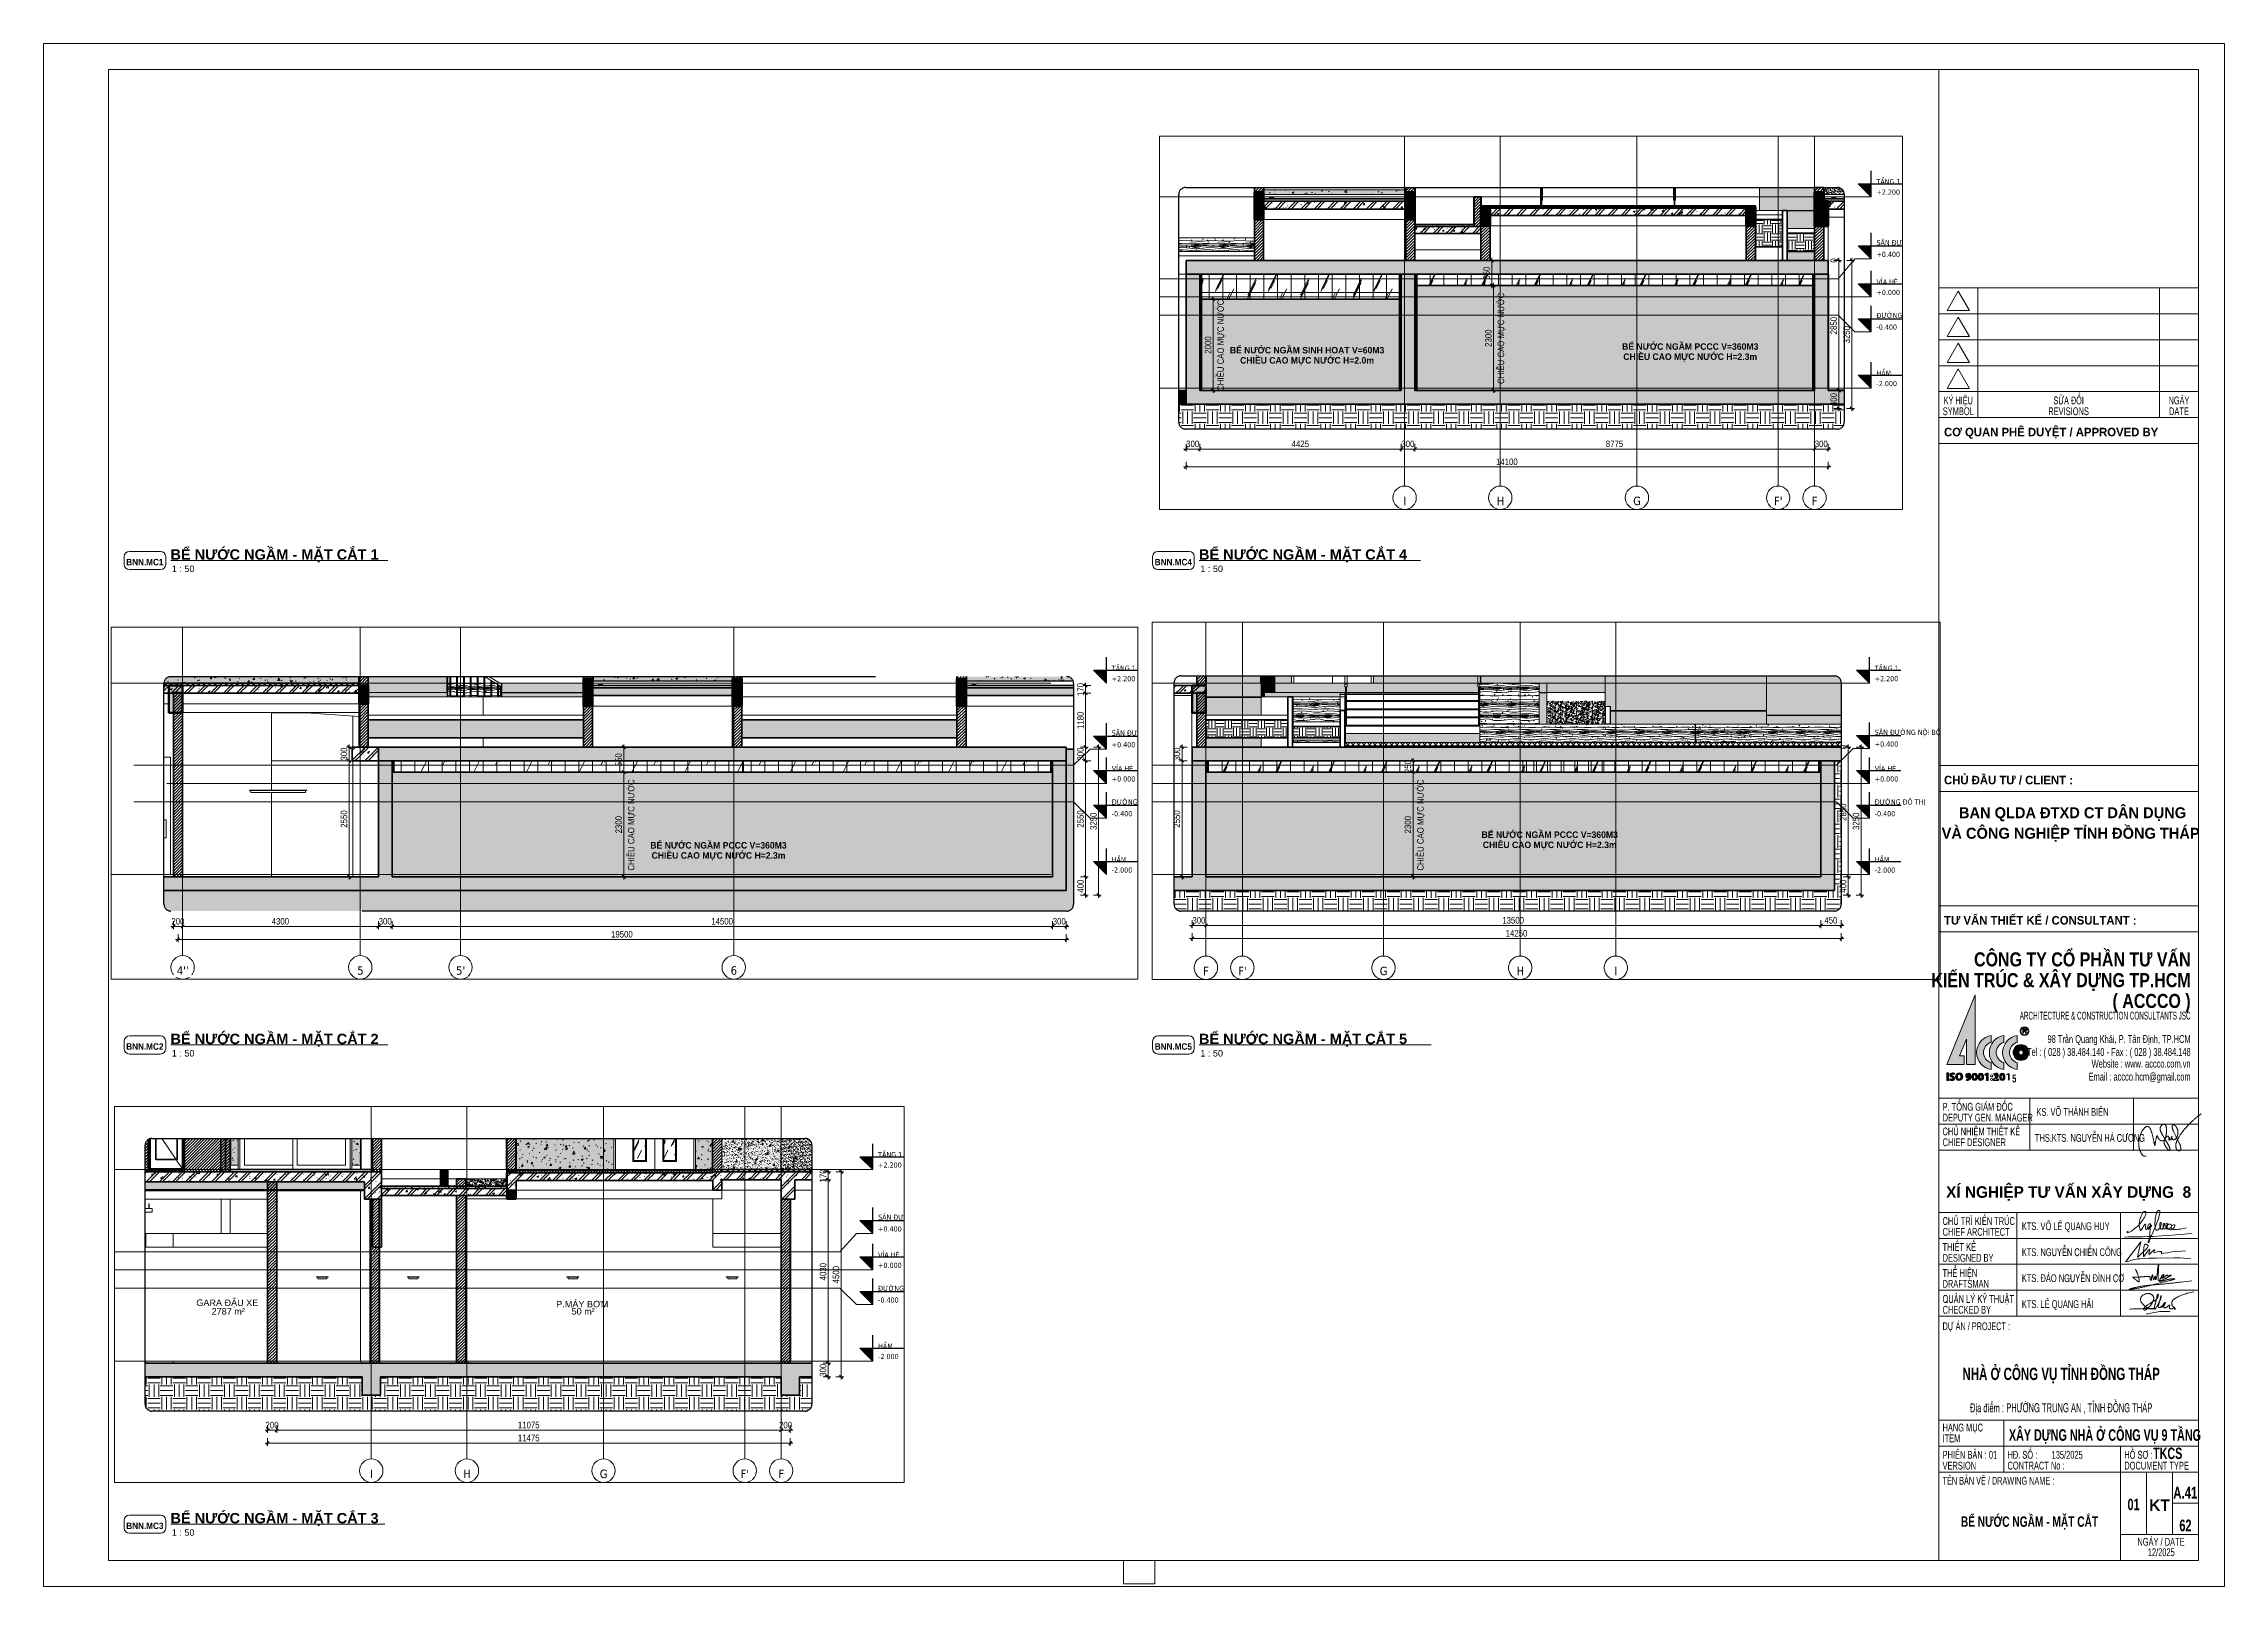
# Paper-space layout 'Layout1' of a CAD drawing. Header units: millimetres. Extents: x -416 to 424, y -1 to 593.
# The model-space entities are those that its viewports show. They can reach past a viewport. Long polylines and large blocks are cut down to what shows.
import ezdxf

# ---------------------------------------------------------------- set-up
doc = ezdxf.new("R2010")
doc.units = ezdxf.units.MM
for name, pattern in [('Centre', [31.75, 6.35, -4.7625, 15.875, -4.7625]), ('Dash', [6.35, 3.175, -3.175]), ('Grid Line', [22.225, 12.7, -3.175, 3.175, -3.175]), ('Hidden', [7.14375, 4.7625, -2.38125])]:
    doc.linetypes.add(name, pattern=pattern)
for name, color, linetype, lineweight in [('0-2', 50, 'Continuous', 5), ('0-3', 130, 'Continuous', 5), ('A-ANNO-DIMS', 211, 'Continuous', 9), ('A-ANNO-DIMS-57', 211, 'Continuous', 9), ('A-AREA-IDEN', 2, 'Continuous', 9), ('A-DETL-GENF', 92, 'Continuous', 18), ('A-DETL-GENF-1', 253, 'Continuous', 18), ('A-DETL-GENF-2', 92, 'Hidden', 25), ('A-DETL-GENF-HDLN-1', 250, 'Dash', 18), ('A-DETL-MEDM', 33, 'Continuous', 35), ('A-DOOR', 31, 'Continuous', 18), ('A-DOOR-1', 250, 'Continuous', 18), ('A-DOOR-2', 90, 'Continuous', 25), ('A-DOOR-FRAM', 31, 'Continuous', 18), ('A-DOOR-GLAZ', 31, 'Continuous', 18), ('A-FLOR', 192, 'Continuous', 18), ('A-FLOR-1', 250, 'Continuous', 18), ('A-FLOR-FNSH-1', 7, 'Continuous', 35), ('A-FLOR-FNSH-2', 250, 'Continuous', 18), ('A-FLOR-HRAL', 11, 'Continuous', 18), ('A-FLOR-HRAL-1', 250, 'Continuous', 18), ('A-FLOR-HRAL-2', 90, 'Continuous', 25), ('A-FLOR-LEVL', 51, 'Continuous', 9), ('A-FLOR-LEVL-1', 51, 'Continuous', 25), ('A-FLOR-LEVL-2', 51, 'Centre', 9), ('A-FLOR-MCUT', 51, 'Continuous', 18), ('A-FLOR-PATT-1', 253, 'Continuous', 18), ('A-FLOR-PATT-2', 8, 'Continuous', 18), ('A-WALL', 113, 'Continuous', 18), ('A-WALL-1', 7, 'Continuous', 35), ('A-WALL-FNSH-1', 250, 'Continuous', 18), ('A-WALL-PATT', 111, 'Continuous', 18), ('A-WALL-PATT-1', 254, 'Continuous', 5), ('A-WALL-PATT-2', 255, 'Continuous', 18), ('A-WALL-PATT-3', 250, 'Continuous', 18), ('A-WALL-PATT-4', 253, 'Continuous', 18), ('E-LITE-EQPM', 33, 'Continuous', 18), ('G-ANNO-TEXT-1', 7, 'Continuous', 9), ('G-ANNO-TTLB', 6, 'Continuous', 9), ('G-IMPT', 8, 'Continuous', 9), ('I-WALL', 2, 'Continuous', 18), ('I-WALL-1', 250, 'Continuous', 18), ('L-SITE-WALL-1', 250, 'Continuous', 18), ('M-EQPM-1', 250, 'Continuous', 18), ('M-EQPM-2', 90, 'Continuous', 25), ('S-BEAM-1', 9, 'Continuous', 5), ('S-BEAM-2', 10, 'Continuous', 50), ('S-BEAM-3', 250, 'Continuous', 18), ('S-COLS', 52, 'Continuous', 18), ('S-COLS-1', 250, 'Continuous', 18), ('S-COLS-2', 9, 'Continuous', 5), ('S-COLS-3', 7, 'Continuous', 35), ('S-FNDN-1', 9, 'Continuous', 5), ('S-FNDN-2', 7, 'Continuous', 35), ('S-GRID-1', 1, 'Grid Line', 9), ('S-GRID-IDEN', 1, 'Continuous', 9), ('S-STRS', 31, 'Continuous', 18)]:
    doc.layers.add(name, color=color, linetype=linetype, lineweight=lineweight)
doc.layers.add('G-ANNO-NPLT', color=191, linetype='Continuous', plot=False)
doc.styles.add('Arial', font='arial.ttf', dxfattribs={"height": 142.5})
doc.styles.add('Arial_1', font='arial.ttf', dxfattribs={"height": 2.5})
doc.styles.add('Arial_B', font='arialbd.ttf', dxfattribs={"width": 0.95, "height": 142.5})
doc.styles.add('Arial_B_1', font='arialbd.ttf', dxfattribs={"width": 0.7, "height": 4})
doc.styles.add('Arial_B_2', font='arialbd.ttf', dxfattribs={"width": 0.7, "height": 4.5})
doc.styles.add('Arial_B_3', font='arialbd.ttf', dxfattribs={"height": 4})
doc.styles.add('Arial_B_4', font='arialbd.ttf', dxfattribs={"width": 0.9, "height": 2.5})
doc.styles.add('Tahoma_B', font='tahomabd.ttf', dxfattribs={"width": 0.85, "height": 114})
doc.styles.add('Tahoma_B_1', font='tahomabd.ttf', dxfattribs={"height": 185.25})
doc.styles.add('UTM Avo', font='', dxfattribs={"width": 0.9, "height": 142.5})
doc.styles.add('VNI-Avo_B', font='', dxfattribs={"height": 851.193385})
doc.styles.add('VNI-Avo_B_1', font='', dxfattribs={"width": 0.7, "height": 851.193385})
doc.styles.add('VNI-Avo_B_2', font='', dxfattribs={"height": 627.256615})
doc.styles.add('VNI-Avo_B_3', font='', dxfattribs={"width": 0.85, "height": 1041.119611})
doc.styles.add('VNI-Avo_B_4', font='', dxfattribs={"width": 0.7, "height": 911.490203})
doc.styles.add('VNI-Avo_B_5', font='', dxfattribs={"height": 808.633715})
doc.styles.add('VNI-Avo_B_6', font='', dxfattribs={"width": 0.7, "height": 4.5})
doc.styles.add('VNI-Helve-Condense', font='', dxfattribs={"width": 0.57, "height": 575.072475})
doc.styles.add('VNI-Helve-Condense_1', font='', dxfattribs={"width": 0.7, "height": 575.072475})
doc.styles.add('VNI-Helve-Condense_2', font='', dxfattribs={"width": 0.75, "height": 575.072475})
doc.styles.add('VNI-Helve-Condense_3', font='', dxfattribs={"width": 0.7, "height": 670.917887})
doc.styles.add('VNI-Lithos_B', font='', dxfattribs={"width": 0.7, "height": 2.376})
doc.styles.get('UTM Avo').set_extended_font_data('UTM Avo')
doc.styles.get('VNI-Avo_B').set_extended_font_data('VNI-Avo', bold=True)
doc.styles.get('VNI-Avo_B_1').set_extended_font_data('VNI-Avo', bold=True)
doc.styles.get('VNI-Avo_B_2').set_extended_font_data('VNI-Avo', bold=True)
doc.styles.get('VNI-Avo_B_3').set_extended_font_data('VNI-Avo', bold=True)
doc.styles.get('VNI-Avo_B_4').set_extended_font_data('VNI-Avo', bold=True)
doc.styles.get('VNI-Avo_B_5').set_extended_font_data('VNI-Avo', bold=True)
doc.styles.get('VNI-Avo_B_6').set_extended_font_data('VNI-Avo', bold=True)
doc.styles.get('VNI-Helve-Condense').set_extended_font_data('VNI-Helve-Condense')
doc.styles.get('VNI-Helve-Condense_1').set_extended_font_data('VNI-Helve-Condense')
doc.styles.get('VNI-Helve-Condense_2').set_extended_font_data('VNI-Helve-Condense')
doc.styles.get('VNI-Helve-Condense_3').set_extended_font_data('VNI-Helve-Condense')
doc.styles.get('VNI-Lithos_B').set_extended_font_data('VNI-Lithos', bold=True)
doc.dimstyles.new('1_Dim_chi_tiet_2_5', dxfattribs={"dimscale": 304.8, "dimtxt": 142.400385, "dimasz": 0.224409, "dimexe": 0.187008, "dimexo": 0.0625, "dimgap": 0.018701, "dimtad": 1, "dimdec": 0, "dimrnd": 5, "dimzin": 0, "dimdsep": 46, "dimtxsty": 'UTM Avo', "dimblk1": 'OBLIQUE', "dimblk2": 'OBLIQUE', "dimsah": 1, "dimcen": 0.09, "dimdle": 0.187008, "dimazin": 0, "dimtfac": 1, "dimtdec": 4, "dimtix": 1, "dimtmove": 0, "dimatfit": 3, "dimfxl": 0.374016, "dimfxlon": 1, "dimtvp": 1, "dimtolj": 1, "dimtzin": 0, "dimarcsym": 2})
pattern_1 = [(50, (58514, 15225), (415.38, -36.341), [43.434, -477.774]), (355, (58514, 15225), (-80.354, 435.61), [34.747, -382.219]), (100.451, (58548.6, 15221.97), (335.029, 399.266), [36.913, -406.045]), (46.184, (58514, 15340.8), (618.06, -95.857), [65.15, -716.66]), (96.636, (58565.5, 15332.84), (541.278, 564.135), [55.37, -609.068]), (351.184, (58514, 15340.8), (541.283, 564.13), [52.12, -573.33]), (21, (58571.9, 15311.87), (345.681, -233.165), [43.434, -477.774]), (326, (58571.9, 15311.87), (140.909, 419.949), [34.747, -382.219]), (71.451, (58600.7, 15292.44), (486.591, 186.781), [36.913, -406.045]), (37.5, (58513.99, 15225), (7.042, 192.7853), [3.822, -373.764, 3.822, -384.188, -383.667]), (37.5, (58513.99, 15225), (7.042, 192.7853), [-765.597, 3.822, -379.845]), (7.5, (58513.99, 15225), (152.3487, 228.4116), [3.822, -217.402, 3.822, -365.077, -146.228]), (7.5, (58513.99, 15225), (152.3487, 228.4116), [-590.123, 3.822, -142.406]), (327.5, (58384.84, 15225), (309.1468, -13.0621), [3.822, -140.958, 3.822, -447.891, -599.389]), (327.5, (58384.84, 15225), (309.1468, -13.0621), [-596.494, 3.822, -595.567]), (317.5, (58326.93, 15225), (337.7343, 57.9728), [3.822, -184.392, 3.822, -296.162, -425.653]), (317.5, (58326.93, 15225), (337.7343, 57.9728), [-488.198, 3.822, -421.831]), (45, (58513.99, 15225), (-143.325, 143.325), []), (45, (58513.99, 15442.17), (-143.325, 143.325), [])]
pattern_2 = [(45, (58513.985, 15225), (-30.22881, 30.22881), [])]
pattern_3 = [(50, (58514, 15225), (415.38, -36.341), [43.434, -477.774]), (355, (58514, 15225), (-80.354, 435.61), [34.747, -382.219]), (100.451, (58548.6, 15221.97), (335.029, 399.266), [36.913, -406.045]), (46.184, (58514, 15340.8), (618.06, -95.857), [65.15, -716.66]), (96.636, (58565.5, 15332.84), (541.278, 564.135), [55.37, -609.068]), (351.184, (58514, 15340.8), (541.283, 564.13), [52.12, -573.33]), (21, (58571.9, 15311.87), (345.681, -233.165), [43.434, -477.774]), (326, (58571.9, 15311.87), (140.909, 419.949), [34.747, -382.219]), (71.451, (58600.7, 15292.44), (486.591, 186.781), [36.913, -406.045]), (37.5, (58513.99, 15225), (7.042, 192.7853), [19.111, -358.475, 19.111, -368.899, -383.667]), (37.5, (58513.99, 15225), (7.042, 192.7853), [-765.597, 19.111, -364.556]), (7.5, (58513.99, 15225), (152.3487, 228.4116), [19.111, -202.113, 19.111, -349.788, -146.228]), (7.5, (58513.99, 15225), (152.3487, 228.4116), [-590.123, 19.111, -127.117]), (327.5, (58384.84, 15225), (309.1468, -13.0621), [19.111, -125.669, 19.111, -432.603, -599.389]), (327.5, (58384.84, 15225), (309.1468, -13.0621), [-596.494, 19.111, -580.278]), (317.5, (58326.93, 15225), (337.7343, 57.973), [19.111, -169.103, 19.111, -280.873, -425.653]), (317.5, (58326.93, 15225), (337.7343, 57.973), [-488.198, 19.111, -406.542])]
pattern_4 = [(37.5, (58513.985, 15225), (-1.82368, 55.79332), [1.911, -42.102, 1.911, -47.314, -47.053]), (37.5, (58513.985, 15225), (-1.82368, 55.79332), [-93.238, 1.911, -45.142]), (7.5, (58513.985, 15225), (51.24607, 81.71806), [1.911, -21.833, 1.911, -37.759, -15.202]), (7.5, (58513.985, 15225), (51.24607, 81.71806), [-63.414, 1.911, -13.291]), (327.5, (58478.37, 15225), (90.17286, 0.16381), [1.911, -12.567, 1.911, -50.21, -68.047]), (327.5, (58478.37, 15225), (90.17286, 0.16381), [-66.599, 1.911, -66.136]), (317.5, (58478.37, 15225), (87.04516, 25.41396), [1.911, -5.328, 1.911, -32.257, -39.091]), (317.5, (58478.37, 15225), (87.04516, 25.41396), [-41.407, 1.911, -37.18])]
pattern_5 = [(45, (83560.068, 15225), (-32.24407, 32.24407), [])]
pattern_6 = [(63.435, (84920.67, 15304.3), (-0.001, 1158.24), [404.67, -2185.23]), (63.435, (83762.43, 15304.3), (-0.001, 1158.24), [404.67, -2185.23]), (63.435, (85475.1, 15528.06), (-0.001, 1158.24), [404.67, -2185.23]), (63.435, (84316.9, 15528.06), (-0.001, 1158.24), [404.67, -2185.23]), (63.435, (85391.2, 15449.1), (-0.001, 1158.24), [404.67, -2185.23]), (63.435, (84232.96, 15449.1), (-0.001, 1158.24), [404.67, -2185.23]), (63.435, (85305.66, 15901.45), (-0.001, 1158.24), [196.69, -2393.21]), (63.435, (84147.4, 15901.45), (-0.001, 1158.24), [196.69, -2393.21]), (63.435, (85249.7, 15831.44), (-0.001, 1158.24), [404.67, -2185.23]), (63.435, (84091.47, 15831.44), (-0.001, 1158.24), [404.67, -2185.23]), (63.435, (85259.6, 15881.7), (-0.001, 1158.24), [404.67, -2185.23]), (63.435, (84101.35, 15881.7), (-0.001, 1158.24), [404.67, -2185.23]), (63.435, (84792.3, 15661.2), (-0.001, 1158.24), [404.67, -2185.23]), (63.435, (83634.05, 15661.2), (-0.001, 1158.24), [404.67, -2185.23]), (63.435, (84802.17, 15720.43), (-0.001, 1158.24), [404.67, -2185.23]), (63.435, (83643.93, 15720.43), (-0.001, 1158.24), [404.67, -2185.23]), (63.435, (84804.8, 15763.15), (-0.001, 1158.24), [404.67, -2185.23]), (63.435, (83646.6, 15763.15), (-0.001, 1158.24), [404.67, -2185.23])]
pattern_7 = [(0, (86193.65, -2000), (0, 300), []), (90, (86193.65, -2000), (-300, 2e-14), [])]
pattern_8 = [(0, (83560.07, 15225), (231.648, 57.912), [19.111, -154.625, 19.111, -1081.217]), (0, (83560.07, 15225), (231.648, 57.912), [-192.847, -154.625, 19.111, -328.361, -579.12]), (0, (83560.07, 15225), (231.648, 57.912), [-694.944, 19.111, -154.625, 19.111, -386.273]), (0, (83560.07, 15225), (231.648, 57.912), [-887.791, -96.713, 19.111, -270.449]), (120, (83646.936, 15253.956), (-165.97726, 171.65705), [19.111, -154.625, 19.111, -1081.217]), (120, (83646.936, 15253.956), (-165.97726, 171.65705), [-192.847, -154.625, 19.111, -328.361, -579.12]), (120, (83646.936, 15253.956), (-165.97726, 171.65705), [-694.944, 19.111, -154.625, 19.111, -386.273]), (120, (83646.936, 15253.956), (-165.97726, 171.65705), [-887.791, -96.713, 19.111, -270.449]), (240, (83675.89, 15369.78), (-65.67074, -229.56905), [19.111, -154.625, 19.111, -1081.217]), (240, (83675.89, 15369.78), (-65.67074, -229.56905), [-192.847, -154.625, 19.111, -328.361, -579.12]), (240, (83675.89, 15369.78), (-65.67074, -229.56905), [-694.944, 19.111, -154.625, 19.111, -386.273]), (240, (83675.89, 15369.78), (-65.67074, -229.56905), [-887.791, -96.713, 19.111, -270.449])]
pattern_9 = [(0, (83560.07, 15225), (463.296, 115.824), [19.111, -328.361, 19.111, -2181.545]), (0, (83560.07, 15225), (463.296, 115.824), [-366.583, -328.361, 19.111, -675.833, -1158.24]), (0, (83560.07, 15225), (463.296, 115.824), [-1389.888, 19.111, -328.361, 19.111, -791.657]), (0, (83560.07, 15225), (463.296, 115.824), [-1756.471, -212.537, 19.111, -560.009]), (120, (83733.8, 15282.91), (-331.9545, 343.3141), [19.111, -328.361, -2200.656]), (120, (83733.8, 15282.91), (-331.9545, 343.3141), [-347.472, 19.111, -328.361, -1853.184]), (120, (83733.8, 15282.91), (-331.9545, 343.3141), [-694.944, 19.111, -675.833, -1158.24]), (120, (83733.8, 15282.91), (-331.9545, 343.3141), [-1389.888, 19.111, -328.361, -810.768]), (120, (83733.8, 15282.91), (-331.9545, 343.3141), [-1737.36, 19.111, -212.537, -579.12]), (120, (83733.8, 15282.91), (-331.9545, 343.3141), [-1969.008, 19.111, -560.009]), (240, (83791.72, 15514.56), (-131.3415, -459.1381), [19.111, -328.361, -2200.656]), (240, (83791.72, 15514.56), (-131.3415, -459.1381), [-347.472, 19.111, -328.361, -1853.184]), (240, (83791.72, 15514.56), (-131.3415, -459.1381), [-694.944, 19.111, -675.833, -1158.24]), (240, (83791.72, 15514.56), (-131.3415, -459.1381), [-1389.888, 19.111, -328.361, -810.768]), (240, (83791.72, 15514.56), (-131.3415, -459.1381), [-1737.36, 19.111, -212.537, -579.12]), (240, (83791.72, 15514.56), (-131.3415, -459.1381), [-1969.008, 19.111, -560.009])]
pattern_10 = [(349.695, (81092.695, 869.39), (3657.5982, -609.61), [68.155, -6747.38]), (0, (81159.75, 857.2), (609.6, 609.6), [67.06, -542.54]), (18.435, (81226.8, 857.2), (1219.2, 609.602), [57.83, -1869.89]), (172.875, (81281.67, 875.49), (4267.1994, -609.599), [49.15, -4865.604]), (174.806, (81232.9, 881.584), (6096.004, -609.5547), [67.333, -6665.92]), (194.036, (81165.85, 887.68), (-1828.802, -609.592), [75.4, -2438.04]), (9.462, (81141.46, 869.39), (3048.005, 609.5835), [37.08, -3670.97]), (353.66, (81178.04, 875.49), (-4876.8008, 609.5835), [55.2, -5464.96]), (185.711, (81232.9, 869.39), (-5486.3951, -609.6394), [61.264, -6065.14]), (168.69, (81171.94, 863.3), (2438.4, -609.6026), [31.084, -3077.28]), (354.806, (81037.83, 863.296), (-6096.004, 609.5547), [67.333, -6665.92]), (348.69, (81104.89, 857.2), (-2438.4, 609.6026), [62.17, -3046.194]), (0, (81165.85, 845), (609.6, 609.6), [73.15, -536.45]), (20.556, (81239, 845.01), (3048, 1219.197), [52.084, -5156.34]), (3.814, (81287.767, 863.296), (8534.40115, 609.5889), [91.643, -9072.654]), (354.806, (81379.207, 869.39), (-6096.004, 609.5547), [67.333, -6665.92]), (0, (81446.26, 863.3), (609.6, 609.6), [67.06, -542.54]), (5.194, (80903.72, 863.296), (6096.004, 609.5547), [67.333, -6665.92]), (354.806, (80970.775, 869.39), (-6096.004, 609.5547), [67.333, -6665.92]), (0, (80903.7, 875.5), (609.6, 609.6), [36.58, -573.02]), (5.194, (80940.295, 875.49), (6096.004, 609.5547), [67.333, -6665.92]), (0, (81007.35, 881.6), (609.6, 609.6), [60.96, -548.64]), (10.305, (81068.31, 881.584), (-3657.5982, -609.61), [68.155, -6747.38]), (5.194, (81135.367, 893.776), (6096.004, 609.5547), [67.333, -6665.92]), (354.806, (81202.42, 899.87), (-6096.004, 609.5547), [67.333, -6665.92]), (354.806, (81269.48, 893.776), (-6096.004, 609.5547), [67.333, -6665.92]), (351.87, (81336.535, 887.68), (-3657.6004, 609.593), [86.21, -4224.31]), (0, (81421.9, 875.5), (609.6, 609.6), [91.44, -518.16]), (347.471, (81397.495, 509.73), (3047.9989, -609.6108), [56.2, -5564.033]), (354.289, (81452.36, 497.536), (-5486.3951, 609.6394), [61.264, -6065.14]), (8.13, (81397.495, 509.73), (3657.6004, 609.593), [43.105, -4267.42]), (9.462, (81440.17, 515.82), (3048.005, 609.5835), [74.16, -3633.89]), (0, (80903.7, 528), (609.6, 609.6), [73.15, -536.45]), (350.538, (80976.87, 528.02), (-3048.005, 609.5835), [37.08, -3670.97]), (201.801, (81013.45, 521.92), (1828.8045, 609.587), [32.83, -3249.97]), (192.995, (80982.967, 509.73), (5486.3931, 1219.2375), [81.33, -8051.747]), (352.875, (81464.55, 509.73), (-4267.1994, 609.599), [49.15, -4865.604]), (7.125, (81464.55, 509.73), (4267.1994, 609.599), [49.15, -4865.604]), (0, (80903.7, 515.8), (609.6, 609.6), [48.77, -560.83]), (194.036, (80952.49, 515.82), (-1828.802, -609.592), [50.27, -2463.18]), (356.633, (81037.83, 534.112), (-9753.5944, 609.6919), [103.81, -10277.302]), (357.709, (81141.463, 528.016), (-14630.39665, 609.6991), [152.522, -15099.665]), (3.18, (81293.863, 521.92), (10363.1983, 609.6312), [109.897, -10879.823]), (9.462, (81403.59, 528.02), (3048.005, 609.5835), [111.24, -3596.81]), (10.305, (80903.72, 473.15), (-3657.5982, -609.61), [68.155, -6747.38]), (15.945, (80970.775, 485.34), (-2438.4042, -609.583), [88.76, -4349.196]), (0, (81056.1, 509.7), (609.6, 609.6), [79.25, -530.35]), (351.87, (81135.37, 509.73), (-3657.6004, 609.593), [86.21, -4224.31]), (3.576, (81220.71, 497.536), (9144.00297, 609.5468), [97.726, -9674.906]), (351.254, (81318.247, 503.63), (4267.201, -609.5878), [80.18, -7937.856]), (345.964, (81397.5, 491.44), (-1828.802, 609.592), [75.4, -2438.04]), (0, (81470.65, 473.15), (609.6, 609.6), [42.67, -566.93]), (174.806, (81037.83, 534.11), (6096.004, -609.5547), [134.665, -6598.587]), (355.236, (80903.72, 570.69), (-6705.5965, 609.6414), [146.81, -7193.745]), (0, (81050, 558.5), (609.6, 609.6), [140.21, -469.39]), (4.086, (81190.23, 558.496), (7924.795, 609.6527), [171.123, -8385.02]), (0, (81360.9, 570.7), (609.6, 609.6), [152.4, -457.2]), (7.125, (80903.72, 442.67), (4267.1994, 609.599), [147.443, -4767.31]), (6.34, (81050.02, 460.96), (4876.8008, 609.5835), [110.403, -5409.76]), (357.51, (81159.75, 473.152), (-13411.19697, 609.7044), [140.34, -13893.706]), (353.48, (81299.959, 467.056), (-15849.59217, 1828.85517), [214.749, -21260.135]), (3.013, (80903.72, 838.912), (10972.79715, 609.6408), [115.984, -11482.446]), (351.87, (81019.54, 845.01), (-3657.6004, 609.593), [129.316, -4181.21]), (357.614, (81147.559, 826.72), (-14020.79943, 609.61372), [146.43, -14496.664]), (10.62, (81293.863, 820.624), (-6705.59246, -1219.2397), [99.236, -9824.334]), (0, (81391.4, 838.9), (609.6, 609.6), [121.92, -487.68]), (356.82, (80903.72, 912.064), (-10363.1983, 609.6312), [109.897, -10879.823]), (6.009, (81013.447, 905.968), (-6095.999, -609.5992), [116.464, -11529.93]), (6.71, (81129.27, 918.16), (-5486.39734, -609.6157), [104.346, -10330.325]), (354.289, (81232.9, 930.35), (-5486.3951, 609.6394), [122.53, -6003.877]), (347.905, (81354.823, 918.16), (-5486.3949, 1219.22295), [87.28, -8640.862]), (9.462, (81440.17, 899.87), (3048.005, 609.5835), [74.16, -3633.89]), (3.814, (80903.72, 796.24), (8534.40115, 609.5889), [91.643, -9072.654]), (347.196, (80995.159, 802.336), (-7924.80896, 1828.76326), [137.532, -13615.67]), (0, (81129.3, 771.86), (609.6, 609.6), [152.4, -457.2]), (5.44, (81281.67, 771.856), (-6705.6025, -609.56085), [128.595, -12730.932]), (6.71, (81409.687, 784.048), (-5486.39734, -609.61573), [104.346, -10330.325]), (0, (80903.7, 954.74), (609.6, 609.6), [103.63, -505.97]), (8.13, (81007.35, 954.74), (3657.6004, 609.593), [172.42, -4138.1]), (357.614, (81178.039, 979.12), (-14020.79943, 609.61372), [146.43, -14496.664]), (354.472, (81324.343, 973.024), (12801.59101, -1219.3029), [189.859, -18796.025]), (6.843, (80903.719, 400), (-10363.19504, -1219.24128), [153.494, -15195.842]), (0, (81056.1, 418.3), (609.6, 609.6), [170.69, -438.91]), (356.348, (81226.807, 418.288), (-18897.60496, 1219.126665), [287.095, -28422.422]), (0, (80903.7, 613.36), (609.6, 609.6), [146.3, -463.3]), (4.764, (81050.02, 613.36), (6705.5965, 609.6414), [146.81, -7193.745]), (358.152, (81196.327, 625.552), (-18287.99624, 609.72412), [189.074, -18718.355]), (357.274, (81385.303, 619.456), (-12192.00424, 609.53415), [128.16, -12687.945]), (354.806, (80903.72, 710.896), (-6096.004, 609.5547), [134.665, -6598.587]), (0, (81037.83, 698.7), (609.6, 609.6), [195.07, -414.53]), (1.909, (81232.903, 698.704), (17678.40105, 609.55323), [182.982, -18115.176]), (3.576, (81415.783, 704.8), (9144.00297, 609.5468), [97.726, -9674.906])]
pattern_11 = [(50, (83560.07, 15225), (415.38, -36.341), [43.434, -477.774]), (355, (83560.07, 15225), (-80.354, 435.61), [34.747, -382.219]), (100.451, (83594.7, 15221.97), (335.029, 399.266), [36.913, -406.045]), (46.184, (83560.07, 15340.8), (618.06, -95.857), [65.151, -716.661]), (96.636, (83611.6, 15332.84), (541.278, 564.135), [55.37, -609.068]), (351.184, (83560.07, 15340.8), (541.283, 564.13), [52.121, -573.329]), (21, (83617.98, 15311.87), (345.681, -233.165), [43.434, -477.774]), (326, (83618, 15311.87), (140.909, 419.949), [34.747, -382.219]), (71.451, (83646.8, 15292.44), (486.591, 186.781), [36.913, -406.045]), (37.5, (83560.07, 15225), (7.0419, 192.7853), [3.822, -373.764, 3.822, -384.188, -383.667]), (37.5, (83560.07, 15225), (7.0419, 192.7853), [-765.597, 3.822, -379.845]), (7.5, (83560.07, 15225), (152.3487, 228.4116), [3.822, -217.402, 3.822, -365.077, -146.228]), (7.5, (83560.07, 15225), (152.3487, 228.4116), [-590.123, 3.822, -142.406]), (327.5, (83430.92, 15225), (309.1468, -13.0621), [3.822, -140.958, 3.822, -447.891, -599.389]), (327.5, (83430.92, 15225), (309.1468, -13.0621), [-596.494, 3.822, -595.567]), (317.5, (83373, 15225), (337.7343, 57.9728), [3.822, -184.392, 3.822, -296.162, -425.653]), (317.5, (83373, 15225), (337.7343, 57.9728), [-488.198, 3.822, -421.831]), (45, (83560.07, 15225), (-143.3249, 143.3249), []), (45, (83560.07, 15442.17), (-143.3249, 143.3249), [])]
pattern_12 = [(50, (-51274.3, 15725), (415.38, -36.341), [43.434, -477.774]), (355, (-51274.3, 15725), (-80.354, 435.61), [34.747, -382.219]), (100.451, (-51239.67, 15721.97), (335.029, 399.266), [36.913, -406.045]), (46.184, (-51274.3, 15840.8), (618.06, -95.857), [65.15, -716.66]), (96.636, (-51222.8, 15832.84), (541.278, 564.135), [55.37, -609.068]), (351.184, (-51274.3, 15840.8), (541.283, 564.13), [52.12, -573.33]), (21, (-51216.37, 15811.87), (345.681, -233.165), [43.434, -477.774]), (326, (-51216.37, 15811.87), (140.909, 419.949), [34.747, -382.219]), (71.451, (-51187.57, 15792.44), (486.591, 186.781), [36.913, -406.045]), (37.5, (-51274.29, 15725), (7.042, 192.7853), [3.822, -373.764, 3.822, -384.188, -383.667]), (37.5, (-51274.29, 15725), (7.042, 192.7853), [-765.597, 3.822, -379.845]), (7.5, (-51274.29, 15725), (152.3487, 228.4116), [3.822, -217.402, 3.822, -365.077, -146.228]), (7.5, (-51274.29, 15725), (152.3487, 228.4116), [-590.123, 3.822, -142.406]), (327.5, (-51403.43, 15725), (309.1468, -13.0621), [3.822, -140.958, 3.822, -447.891, -599.389]), (327.5, (-51403.43, 15725), (309.1468, -13.0621), [-596.494, 3.822, -595.567]), (317.5, (-51461.34, 15725), (337.7343, 57.973), [3.822, -184.392, 3.822, -296.162, -425.653]), (317.5, (-51461.34, 15725), (337.7343, 57.973), [-488.198, 3.822, -421.831]), (45, (-51274.29, 15725), (-143.325, 143.325), []), (45, (-51274.29, 15942.17), (-143.325, 143.325), [])]
pattern_13 = [(45, (-51274.286, 15725), (-32.24407, 32.24407), [])]
pattern_14 = [(45, (-51274.286, 15725), (-30.22881, 30.22881), [])]
pattern_15 = [(50, (-51274.3, 15725), (415.38, -36.341), [43.434, -477.774]), (355, (-51274.3, 15725), (-80.354, 435.61), [34.747, -382.219]), (100.451, (-51239.67, 15721.97), (335.029, 399.266), [36.913, -406.045]), (46.184, (-51274.3, 15840.8), (618.06, -95.857), [65.15, -716.66]), (96.636, (-51222.8, 15832.84), (541.278, 564.135), [55.37, -609.068]), (351.184, (-51274.3, 15840.8), (541.283, 564.13), [52.12, -573.33]), (21, (-51216.37, 15811.87), (345.681, -233.165), [43.434, -477.774]), (326, (-51216.37, 15811.87), (140.909, 419.949), [34.747, -382.219]), (71.451, (-51187.57, 15792.44), (486.591, 186.781), [36.913, -406.045]), (37.5, (-51274.29, 15725), (7.042, 192.7853), [19.111, -358.475, 19.111, -368.899, -383.667]), (37.5, (-51274.29, 15725), (7.042, 192.7853), [-765.597, 19.111, -364.556]), (7.5, (-51274.29, 15725), (152.3487, 228.4116), [19.111, -202.113, 19.111, -349.788, -146.228]), (7.5, (-51274.29, 15725), (152.3487, 228.4116), [-590.123, 19.111, -127.117]), (327.5, (-51403.43, 15725), (309.1468, -13.062), [19.111, -125.669, 19.111, -432.603, -599.389]), (327.5, (-51403.43, 15725), (309.1468, -13.062), [-596.494, 19.111, -580.278]), (317.5, (-51461.34, 15725), (337.7343, 57.973), [19.111, -169.103, 19.111, -280.873, -425.653]), (317.5, (-51461.34, 15725), (337.7343, 57.973), [-488.198, 19.111, -406.542])]
pattern_16 = [(37.5, (-51274.286, 15725), (-1.82368, 55.79332), [1.911, -42.102, 1.911, -47.314, -47.054]), (37.5, (-51274.286, 15725), (-1.82368, 55.79332), [-93.238, 1.911, -45.142]), (7.5, (-51274.286, 15725), (51.24607, 81.71806), [1.911, -21.833, 1.911, -37.759, -15.202]), (7.5, (-51274.286, 15725), (51.24607, 81.71806), [-63.414, 1.911, -13.291]), (327.5, (-51309.9, 15725), (90.17286, 0.16381), [1.911, -12.567, 1.911, -50.21, -68.047]), (327.5, (-51309.9, 15725), (90.17286, 0.16381), [-66.599, 1.911, -66.136]), (317.5, (-51309.9, 15725), (87.04516, 25.41396), [1.911, -5.328, 1.911, -32.257, -39.091]), (317.5, (-51309.9, 15725), (87.04516, 25.41396), [-41.407, 1.911, -37.18])]
pattern_17 = [(45, (104503.65, 15725), (-32.24407, 32.24407), [])]
pattern_18 = [(45, (104503.65, 15725), (-60.45763, 60.45763), []), (135, (104503.65, 15725), (-60.45763, -60.45763), [])]
pattern_19 = [(63.435, (-50593.99, 15764.65), (-7e-05, 579.12), [202.336, -1092.616]), (63.435, (-51173.1, 15764.65), (-7e-05, 579.12), [202.336, -1092.616]), (63.435, (-50316.76, 15876.53), (-7e-05, 579.12), [202.336, -1092.616]), (63.435, (-50895.88, 15876.53), (-7e-05, 579.12), [202.336, -1092.616]), (63.435, (-50358.72, 15837.04), (-7e-05, 579.12), [202.336, -1092.616]), (63.435, (-50937.84, 15837.04), (-7e-05, 579.12), [202.336, -1092.616]), (63.435, (-50401.5, 16063.23), (-7e-05, 579.12), [98.345, -1196.607]), (63.435, (-50980.6, 16063.23), (-7e-05, 579.12), [98.345, -1196.607]), (63.435, (-50429.46, 16028.22), (-7e-05, 579.12), [202.336, -1092.616]), (63.435, (-51008.58, 16028.22), (-7e-05, 579.12), [202.336, -1092.616]), (63.435, (-50424.53, 16053.35), (-7e-05, 579.12), [202.336, -1092.616]), (63.435, (-51003.65, 16053.35), (-7e-05, 579.12), [202.336, -1092.616]), (63.435, (-50658.17, 15943.1), (-7e-05, 579.12), [202.336, -1092.616]), (63.435, (-51237.3, 15943.1), (-7e-05, 579.12), [202.336, -1092.616]), (63.435, (-50653.24, 15972.72), (-7e-05, 579.12), [202.336, -1092.616]), (63.435, (-51232.36, 15972.72), (-7e-05, 579.12), [202.336, -1092.616]), (63.435, (-50651.9, 15994.07), (-7e-05, 579.12), [202.336, -1092.616]), (63.435, (-51231.03, 15994.07), (-7e-05, 579.12), [202.336, -1092.616])]
pattern_20 = [(45, (104503.65, 15725), (-30.22881, 30.22881), [])]
pattern_21 = [(50, (104503.65, 15725), (415.38, -36.341), [43.434, -477.774]), (355, (104503.65, 15725), (-80.354, 435.61), [34.747, -382.219]), (100.451, (104538.27, 15721.97), (335.029, 399.266), [36.913, -406.045]), (46.184, (104503.65, 15840.8), (618.06, -95.857), [65.15, -716.66]), (96.636, (104555.16, 15832.84), (541.278, 564.135), [55.37, -609.068]), (351.184, (104503.65, 15840.8), (541.283, 564.13), [52.12, -573.33]), (21, (104561.56, 15811.87), (345.681, -233.165), [43.434, -477.774]), (326, (104561.56, 15811.87), (140.909, 419.949), [34.747, -382.219]), (71.451, (104590.37, 15792.44), (486.591, 186.781), [36.913, -406.045]), (37.5, (104503.65, 15725), (7.042, 192.7853), [19.111, -358.475, 19.111, -368.899, -383.667]), (37.5, (104503.65, 15725), (7.042, 192.7853), [-765.597, 19.111, -364.556]), (7.5, (104503.65, 15725), (152.3487, 228.4116), [19.111, -202.113, 19.111, -349.788, -146.228]), (7.5, (104503.65, 15725), (152.3487, 228.4116), [-590.123, 19.111, -127.117]), (327.5, (104374.5, 15725), (309.1468, -13.062), [19.111, -125.669, 19.111, -432.603, -599.389]), (327.5, (104374.5, 15725), (309.1468, -13.062), [-596.494, 19.111, -580.278]), (317.5, (104316.6, 15725), (337.7343, 57.973), [19.111, -169.103, 19.111, -280.873, -425.653]), (317.5, (104316.6, 15725), (337.7343, 57.973), [-488.198, 19.111, -406.542])]
pattern_22 = [(37.5, (104503.65, 15725), (-1.82368, 55.79332), [1.911, -42.102, 1.911, -47.314, -47.054]), (37.5, (104503.65, 15725), (-1.82368, 55.79332), [-93.238, 1.911, -45.142]), (7.5, (104503.65, 15725), (51.24607, 81.71806), [1.911, -21.833, 1.911, -37.759, -15.202]), (7.5, (104503.65, 15725), (51.24607, 81.71806), [-63.414, 1.911, -13.291]), (327.5, (104468.035, 15725), (90.17286, 0.16381), [1.911, -12.567, 1.911, -50.21, -68.047]), (327.5, (104468.035, 15725), (90.17286, 0.16381), [-66.599, 1.911, -66.136]), (317.5, (104468.035, 15725), (87.04516, 25.41396), [1.911, -5.328, 1.911, -32.257, -39.091]), (317.5, (104468.035, 15725), (87.04516, 25.41396), [-41.407, 1.911, -37.18])]
pattern_23 = [(50, (104503.65, 15725), (415.38, -36.341), [43.434, -477.774]), (355, (104503.65, 15725), (-80.354, 435.61), [34.747, -382.219]), (100.451, (104538.27, 15721.97), (335.029, 399.266), [36.913, -406.045]), (46.184, (104503.65, 15840.8), (618.06, -95.857), [65.151, -716.661]), (96.636, (104555.16, 15832.84), (541.278, 564.135), [55.37, -609.068]), (351.184, (104503.65, 15840.8), (541.283, 564.13), [52.121, -573.329]), (21, (104561.56, 15811.87), (345.681, -233.165), [43.434, -477.774]), (326, (104561.56, 15811.87), (140.909, 419.949), [34.747, -382.219]), (71.451, (104590.37, 15792.44), (486.591, 186.781), [36.913, -406.045]), (37.5, (104503.65, 15725), (7.0419, 192.7853), [3.822, -373.764, 3.822, -384.188, -383.667]), (37.5, (104503.65, 15725), (7.0419, 192.7853), [-765.597, 3.822, -379.845]), (7.5, (104503.65, 15725), (152.3487, 228.4116), [3.822, -217.402, 3.822, -365.077, -146.228]), (7.5, (104503.65, 15725), (152.3487, 228.4116), [-590.123, 3.822, -142.406]), (327.5, (104374.5, 15725), (309.1468, -13.0621), [3.822, -140.958, 3.822, -447.891, -599.389]), (327.5, (104374.5, 15725), (309.1468, -13.0621), [-596.494, 3.822, -595.567]), (317.5, (104316.6, 15725), (337.7343, 57.9728), [3.822, -184.392, 3.822, -296.162, -425.653]), (317.5, (104316.6, 15725), (337.7343, 57.9728), [-488.198, 3.822, -421.831]), (45, (104503.65, 15725), (-143.3249, 143.3249), []), (45, (104503.65, 15942.17), (-143.3249, 143.3249), [])]
pattern_24 = [(45, (123211.924, 15725), (-32.24407, 32.24407), [])]
pattern_25 = [(0, (123211.92, 15725), (180.975, 180.975), [180.975, -180.975]), (0, (123211.92, 15792.87), (180.975, 180.975), [180.975, -180.975]), (0, (123211.92, 15860.73), (180.975, 180.975), [180.975, -180.975]), (90, (123234.55, 15883.35), (-180.975, 180.975), [180.975, -180.975]), (90, (123302.41, 15883.35), (-180.975, 180.975), [180.975, -180.975]), (90, (123370.28, 15883.35), (-180.975, 180.975), [180.975, -180.975])]
pattern_26 = [(0, (123211.924, 15725), (231.648, 57.912), [19.111, -154.625, 19.111, -1081.217]), (0, (123211.924, 15725), (231.648, 57.912), [-192.847, -154.625, 19.111, -328.361, -579.12]), (0, (123211.924, 15725), (231.648, 57.912), [-694.944, 19.111, -154.625, 19.111, -386.273]), (0, (123211.924, 15725), (231.648, 57.912), [-887.791, -96.713, 19.111, -270.449]), (120, (123298.79, 15753.956), (-165.97726, 171.65705), [19.111, -154.625, -1100.328]), (120, (123298.79, 15753.956), (-165.97726, 171.65705), [-173.736, 19.111, -154.625, -926.592]), (120, (123298.79, 15753.956), (-165.97726, 171.65705), [-347.472, 19.111, -328.361, -579.12]), (120, (123298.79, 15753.956), (-165.97726, 171.65705), [-694.944, 19.111, -154.625, -405.384]), (120, (123298.79, 15753.956), (-165.97726, 171.65705), [-868.68, 19.111, -96.713, -289.56]), (120, (123298.79, 15753.956), (-165.97726, 171.65705), [-984.504, 19.111, -270.449]), (240, (123327.75, 15869.78), (-65.67074, -229.56905), [19.111, -154.625, -1100.328]), (240, (123327.75, 15869.78), (-65.67074, -229.56905), [-173.736, 19.111, -154.625, -926.592]), (240, (123327.75, 15869.78), (-65.67074, -229.56905), [-347.472, 19.111, -328.361, -579.12]), (240, (123327.75, 15869.78), (-65.67074, -229.56905), [-694.944, 19.111, -154.625, -405.384]), (240, (123327.75, 15869.78), (-65.67074, -229.56905), [-868.68, 19.111, -96.713, -289.56]), (240, (123327.75, 15869.78), (-65.67074, -229.56905), [-984.504, 19.111, -270.449])]
pattern_27 = [(63.435, (124572.5, 15804.3), (-0.001, 1158.241), [404.67, -2185.23]), (63.435, (123414.3, 15804.3), (-0.001, 1158.241), [404.67, -2185.23]), (63.435, (125127, 16028.06), (-0.001, 1158.241), [404.67, -2185.23]), (63.435, (123968.74, 16028.06), (-0.001, 1158.241), [404.67, -2185.23]), (63.435, (125043.06, 15949.1), (-0.001, 1158.241), [404.67, -2185.23]), (63.435, (123884.8, 15949.1), (-0.001, 1158.241), [404.67, -2185.23]), (63.435, (124957.5, 16401.45), (-0.001, 1158.241), [196.69, -2393.213]), (63.435, (123799.3, 16401.45), (-0.001, 1158.241), [196.69, -2393.213]), (63.435, (124901.57, 16331.44), (-0.001, 1158.241), [404.67, -2185.23]), (63.435, (123743.33, 16331.44), (-0.001, 1158.241), [404.67, -2185.23]), (63.435, (124911.44, 16381.7), (-0.001, 1158.241), [404.67, -2185.23]), (63.435, (123753.2, 16381.7), (-0.001, 1158.241), [404.67, -2185.23]), (63.435, (124444.15, 16161.2), (-0.001, 1158.241), [404.67, -2185.23]), (63.435, (123285.9, 16161.2), (-0.001, 1158.241), [404.67, -2185.23]), (63.435, (124454, 16220.43), (-0.001, 1158.241), [404.67, -2185.23]), (63.435, (123295.8, 16220.43), (-0.001, 1158.241), [404.67, -2185.23]), (63.435, (124456.7, 16263.15), (-0.001, 1158.241), [404.67, -2185.23]), (63.435, (123298.44, 16263.15), (-0.001, 1158.241), [404.67, -2185.23])]
pattern_28 = [(50, (123211.92, 15725), (415.38, -36.341), [43.434, -477.774]), (355, (123211.92, 15725), (-80.354, 435.61), [34.747, -382.219]), (100.451, (123246.54, 15721.97), (335.029, 399.266), [36.913, -406.045]), (46.184, (123211.9, 15840.8), (618.06, -95.857), [65.151, -716.661]), (96.636, (123263.4, 15832.84), (541.278, 564.135), [55.37, -609.068]), (351.184, (123211.9, 15840.8), (541.283, 564.13), [52.121, -573.329]), (21, (123269.84, 15811.87), (345.681, -233.165), [43.434, -477.774]), (326, (123269.84, 15811.87), (140.909, 419.949), [34.747, -382.219]), (71.451, (123298.64, 15792.44), (486.591, 186.781), [36.913, -406.045]), (37.5, (123211.92, 15725), (7.0419, 192.7853), [3.822, -373.764, 3.822, -384.188, -383.667]), (37.5, (123211.92, 15725), (7.0419, 192.7853), [-765.597, 3.822, -379.845]), (7.5, (123211.92, 15725), (152.3487, 228.4116), [3.822, -217.402, 3.822, -365.077, -146.228]), (7.5, (123211.92, 15725), (152.3487, 228.4116), [-590.123, 3.822, -142.406]), (327.5, (123082.78, 15725), (309.1468, -13.0621), [3.822, -140.958, 3.822, -447.891, -599.389]), (327.5, (123082.78, 15725), (309.1468, -13.0621), [-596.494, 3.822, -595.567]), (317.5, (123024.87, 15725), (337.7343, 57.9728), [3.822, -184.392, 3.822, -296.162, -425.653]), (317.5, (123024.87, 15725), (337.7343, 57.9728), [-488.198, 3.822, -421.831]), (45, (123211.92, 15725), (-143.3249, 143.3249), []), (45, (123211.92, 15942.17), (-143.3249, 143.3249), [])]
pattern_29 = [(50, (51274.3, 15725), (415.38, -36.341), [43.434, -477.774]), (355, (51274.3, 15725), (-80.354, 435.61), [34.747, -382.219]), (100.451, (51308.9, 15721.97), (335.029, 399.266), [36.913, -406.045]), (46.184, (51274.3, 15840.8), (618.06, -95.857), [65.15, -716.66]), (96.636, (51325.8, 15832.84), (541.278, 564.135), [55.37, -609.068]), (351.184, (51274.3, 15840.8), (541.283, 564.13), [52.12, -573.33]), (21, (51332.2, 15811.87), (345.681, -233.165), [43.434, -477.774]), (326, (51332.2, 15811.87), (140.909, 419.949), [34.747, -382.219]), (71.451, (51361, 15792.44), (486.591, 186.781), [36.913, -406.045]), (37.5, (51274.29, 15725), (7.042, 192.7853), [3.822, -373.764, 3.822, -384.188, -383.667]), (37.5, (51274.29, 15725), (7.042, 192.7853), [-765.597, 3.822, -379.845]), (7.5, (51274.29, 15725), (152.3487, 228.4116), [3.822, -217.402, 3.822, -365.077, -146.228]), (7.5, (51274.29, 15725), (152.3487, 228.4116), [-590.123, 3.822, -142.406]), (327.5, (51145.14, 15725), (309.1468, -13.0621), [3.822, -140.958, 3.822, -447.891, -599.389]), (327.5, (51145.14, 15725), (309.1468, -13.0621), [-596.494, 3.822, -595.567]), (317.5, (51087.23, 15725), (337.7343, 57.973), [3.822, -184.392, 3.822, -296.162, -425.653]), (317.5, (51087.23, 15725), (337.7343, 57.973), [-488.198, 3.822, -421.831]), (45, (51274.29, 15725), (-143.325, 143.325), []), (45, (51274.29, 15942.17), (-143.325, 143.325), [])]
pattern_30 = [(45, (141522.38, 15725), (-32.24407, 32.24407), [])]
pattern_31 = [(0, (141522.38, 15725), (231.648, 57.912), [19.111, -154.625, 19.111, -1081.217]), (0, (141522.38, 15725), (231.648, 57.912), [-192.847, -154.625, 19.111, -328.361, -579.12]), (0, (141522.38, 15725), (231.648, 57.912), [-694.944, 19.111, -154.625, 19.111, -386.273]), (0, (141522.38, 15725), (231.648, 57.912), [-887.791, -96.713, 19.111, -270.449]), (120, (141609.25, 15753.956), (-165.97726, 171.65705), [19.111, -154.625, 19.111, -1081.217]), (120, (141609.25, 15753.956), (-165.97726, 171.65705), [-192.847, -154.625, 19.111, -328.361, -579.12]), (120, (141609.25, 15753.956), (-165.97726, 171.65705), [-694.944, 19.111, -154.625, 19.111, -386.273]), (120, (141609.25, 15753.956), (-165.97726, 171.65705), [-887.791, -96.713, 19.111, -270.449]), (240, (141638.204, 15869.78), (-65.67074, -229.56905), [19.111, -154.625, 19.111, -1081.217]), (240, (141638.204, 15869.78), (-65.67074, -229.56905), [-192.847, -154.625, 19.111, -328.361, -579.12]), (240, (141638.204, 15869.78), (-65.67074, -229.56905), [-694.944, 19.111, -154.625, 19.111, -386.273]), (240, (141638.204, 15869.78), (-65.67074, -229.56905), [-887.791, -96.713, 19.111, -270.449])]
pattern_32 = [(0, (141522.38, 15725), (180.975, 180.975), [180.975, -180.975]), (0, (141522.38, 15792.87), (180.975, 180.975), [180.975, -180.975]), (0, (141522.38, 15860.73), (180.975, 180.975), [180.975, -180.975]), (90, (141545, 15883.35), (-180.975, 180.975), [180.975, -180.975]), (90, (141612.87, 15883.35), (-180.975, 180.975), [180.975, -180.975]), (90, (141680.73, 15883.35), (-180.975, 180.975), [180.975, -180.975])]
pattern_33 = [(63.435, (142883, 15804.3), (-0.001, 1158.24), [404.67, -2185.23]), (63.435, (141724.74, 15804.3), (-0.001, 1158.24), [404.67, -2185.23]), (63.435, (143437.43, 16028.06), (-0.001, 1158.24), [404.67, -2185.23]), (63.435, (142279.2, 16028.06), (-0.001, 1158.24), [404.67, -2185.23]), (63.435, (143353.5, 15949.1), (-0.001, 1158.24), [404.67, -2185.23]), (63.435, (142195.3, 15949.1), (-0.001, 1158.24), [404.67, -2185.23]), (63.435, (143267.97, 16401.45), (-0.001, 1158.24), [196.69, -2393.21]), (63.435, (142109.73, 16401.45), (-0.001, 1158.24), [196.69, -2393.21]), (63.435, (143212.03, 16331.44), (-0.001, 1158.24), [404.67, -2185.23]), (63.435, (142053.8, 16331.44), (-0.001, 1158.24), [404.67, -2185.23]), (63.435, (143221.9, 16381.7), (-0.001, 1158.24), [404.67, -2185.23]), (63.435, (142063.66, 16381.7), (-0.001, 1158.24), [404.67, -2185.23]), (63.435, (142754.6, 16161.2), (-0.001, 1158.24), [404.67, -2185.23]), (63.435, (141596.36, 16161.2), (-0.001, 1158.24), [404.67, -2185.23]), (63.435, (142764.5, 16220.43), (-0.001, 1158.24), [404.67, -2185.23]), (63.435, (141606.24, 16220.43), (-0.001, 1158.24), [404.67, -2185.23]), (63.435, (142767.14, 16263.15), (-0.001, 1158.24), [404.67, -2185.23]), (63.435, (141608.9, 16263.15), (-0.001, 1158.24), [404.67, -2185.23])]
pattern_34 = [(0, (141522.38, 15725), (463.296, 115.824), [19.111, -328.361, 19.111, -2181.545]), (0, (141522.38, 15725), (463.296, 115.824), [-366.583, -328.361, 19.111, -675.833, -1158.24]), (0, (141522.38, 15725), (463.296, 115.824), [-1389.888, 19.111, -328.361, 19.111, -791.657]), (0, (141522.38, 15725), (463.296, 115.824), [-1756.471, -212.537, 19.111, -560.009]), (120, (141696.12, 15782.91), (-331.9545, 343.3141), [19.111, -328.361, -2200.656]), (120, (141696.12, 15782.91), (-331.9545, 343.3141), [-347.472, 19.111, -328.361, -1853.184]), (120, (141696.12, 15782.91), (-331.9545, 343.3141), [-694.944, 19.111, -675.833, -1158.24]), (120, (141696.12, 15782.91), (-331.9545, 343.3141), [-1389.888, 19.111, -328.361, -810.768]), (120, (141696.12, 15782.91), (-331.9545, 343.3141), [-1737.36, 19.111, -212.537, -579.12]), (120, (141696.12, 15782.91), (-331.9545, 343.3141), [-1969.008, 19.111, -560.009]), (240, (141754.03, 16014.56), (-131.3415, -459.1381), [19.111, -328.361, -2200.656]), (240, (141754.03, 16014.56), (-131.3415, -459.1381), [-347.472, 19.111, -328.361, -1853.184]), (240, (141754.03, 16014.56), (-131.3415, -459.1381), [-694.944, 19.111, -675.833, -1158.24]), (240, (141754.03, 16014.56), (-131.3415, -459.1381), [-1389.888, 19.111, -328.361, -810.768]), (240, (141754.03, 16014.56), (-131.3415, -459.1381), [-1737.36, 19.111, -212.537, -579.12]), (240, (141754.03, 16014.56), (-131.3415, -459.1381), [-1969.008, 19.111, -560.009])]
pattern_35 = [(50, (141522.38, 15725), (415.38, -36.341), [43.434, -477.774]), (355, (141522.4, 15725), (-80.354, 435.61), [34.747, -382.219]), (100.451, (141557, 15721.97), (335.029, 399.266), [36.913, -406.045]), (46.184, (141522.4, 15840.8), (618.06, -95.857), [65.151, -716.661]), (96.636, (141573.9, 15832.84), (541.278, 564.135), [55.37, -609.068]), (351.184, (141522.4, 15840.8), (541.283, 564.13), [52.121, -573.329]), (21, (141580.3, 15811.87), (345.681, -233.165), [43.434, -477.774]), (326, (141580.3, 15811.87), (140.909, 419.949), [34.747, -382.219]), (71.451, (141609.1, 15792.44), (486.591, 186.781), [36.913, -406.045]), (37.5, (141522.38, 15725), (7.0419, 192.7853), [3.822, -373.764, 3.822, -384.188, -383.667]), (37.5, (141522.38, 15725), (7.0419, 192.7853), [-765.597, 3.822, -379.845]), (7.5, (141522.38, 15725), (152.3487, 228.4116), [3.822, -217.402, 3.822, -365.077, -146.228]), (7.5, (141522.38, 15725), (152.3487, 228.4116), [-590.123, 3.822, -142.406]), (327.5, (141393.24, 15725), (309.1468, -13.0621), [3.822, -140.958, 3.822, -447.891, -599.389]), (327.5, (141393.24, 15725), (309.1468, -13.0621), [-596.494, 3.822, -595.567]), (317.5, (141335.32, 15725), (337.7343, 57.9728), [3.822, -184.392, 3.822, -296.162, -425.653]), (317.5, (141335.32, 15725), (337.7343, 57.9728), [-488.198, 3.822, -421.831]), (45, (141522.38, 15725), (-143.3249, 143.3249), []), (45, (141522.38, 15942.17), (-143.3249, 143.3249), [])]

psp = doc.layouts.get("Layout1")

# ---------------------------------------------------------------- texts
at = {"layer": 'G-ANNO-TTLB', "line_spacing_factor": 0.936439}
for s, insert, char_height, width, attachment_point, style in [('\\pt12.7,25.4,38.1,50.8,63.5,76.2,88.9,101.6,114.3,127,139.7,152.4,165.1,177.8,190.5,203.2,215.9,228.6,241.3,254,266.7,279.4,292.1,304.8,317.5,330.2,342.9,355.6,368.3,381,393.7,406.4;BỂ NƯỚC NGẦM - MẶT CẮT 1', (-367.13, 395.79), 4, 80.37, 4, 'Arial_B_3'), ('\\pt12.7,25.4,38.1,50.8,63.5,76.2,88.9,101.6,114.3,127,139.7,152.4,165.1,177.8,190.5,203.2,215.9,228.6,241.3,254,266.7,279.4,292.1,304.8,317.5,330.2,342.9,355.6,368.3,381,393.7,406.4;BỂ NƯỚC NGẦM - MẶT CẮT 4', (29.03, 395.79), 4, 80.37, 4, 'Arial_B_3'), ('\\pt11.43,22.86,34.29,45.72,57.15,68.58,80.01,91.44,102.87,114.3,125.73,137.16,148.59,160.02,171.45,182.88,194.31,205.74,217.17,228.6,240.03,251.46,262.89,274.32,285.75,297.18,308.61,320.04,331.47,342.9,354.33,365.76;BNN.MC1', (-377, 393.36), 2.5, 14.409, 5, 'Arial_B_4'), ('\\pt12.7,25.4,38.1,50.8,63.5,76.2,88.9,101.6,114.3,127,139.7,152.4,165.1,177.8,190.5,203.2,215.9,228.6,241.3,254,266.7,279.4,292.1,304.8,317.5,330.2,342.9,355.6,368.3,381,393.7,406.4;1 : 50', (-366.62, 390.77), 2.5, 8.8, 4, 'Arial_1'), ('\\pt11.43,22.86,34.29,45.72,57.15,68.58,80.01,91.44,102.87,114.3,125.73,137.16,148.59,160.02,171.45,182.88,194.31,205.74,217.17,228.6,240.03,251.46,262.89,274.32,285.75,297.18,308.61,320.04,331.47,342.9,354.33,365.76;BNN.MC4', (19.15, 393.36), 2.5, 14.409, 5, 'Arial_B_4'), ('\\pt12.7,25.4,38.1,50.8,63.5,76.2,88.9,101.6,114.3,127,139.7,152.4,165.1,177.8,190.5,203.2,215.9,228.6,241.3,254,266.7,279.4,292.1,304.8,317.5,330.2,342.9,355.6,368.3,381,393.7,406.4;1 : 50', (29.54, 390.77), 2.5, 8.8, 4, 'Arial_1'), ('\\pt12.7,25.4,38.1,50.8,63.5,76.2,88.9,101.6,114.3,127,139.7,152.4,165.1,177.8,190.5,203.2,215.9,228.6,241.3,254,266.7,279.4,292.1,304.8,317.5,330.2,342.9,355.6,368.3,381,393.7,406.4;BỂ NƯỚC NGẦM - MẶT CẮT 2', (-367.13, 209.26), 4, 80.37, 4, 'Arial_B_3'), ('\\pt12.7,25.4,38.1,50.8,63.5,76.2,88.9,101.6,114.3,127,139.7,152.4,165.1,177.8,190.5,203.2,215.9,228.6,241.3,254,266.7,279.4,292.1,304.8,317.5,330.2,342.9,355.6,368.3,381,393.7,406.4;BỂ NƯỚC NGẦM - MẶT CẮT 5', (29.03, 209.26), 4, 80.37, 4, 'Arial_B_3'), ('\\pt11.43,22.86,34.29,45.72,57.15,68.58,80.01,91.44,102.87,114.3,125.73,137.16,148.59,160.02,171.45,182.88,194.31,205.74,217.17,228.6,240.03,251.46,262.89,274.32,285.75,297.18,308.61,320.04,331.47,342.9,354.33,365.76;BNN.MC2', (-377, 206.83), 2.5, 14.409, 5, 'Arial_B_4'), ('\\pt12.7,25.4,38.1,50.8,63.5,76.2,88.9,101.6,114.3,127,139.7,152.4,165.1,177.8,190.5,203.2,215.9,228.6,241.3,254,266.7,279.4,292.1,304.8,317.5,330.2,342.9,355.6,368.3,381,393.7,406.4;1 : 50', (-366.62, 204.24), 2.5, 8.8, 4, 'Arial_1'), ('\\pt11.43,22.86,34.29,45.72,57.15,68.58,80.01,91.44,102.87,114.3,125.73,137.16,148.59,160.02,171.45,182.88,194.31,205.74,217.17,228.6,240.03,251.46,262.89,274.32,285.75,297.18,308.61,320.04,331.47,342.9,354.33,365.76;BNN.MC5', (19.15, 206.83), 2.5, 14.409, 5, 'Arial_B_4'), ('\\pt12.7,25.4,38.1,50.8,63.5,76.2,88.9,101.6,114.3,127,139.7,152.4,165.1,177.8,190.5,203.2,215.9,228.6,241.3,254,266.7,279.4,292.1,304.8,317.5,330.2,342.9,355.6,368.3,381,393.7,406.4;1 : 50', (29.54, 204.24), 2.5, 8.8, 4, 'Arial_1'), ('\\pt0.35001,0.70002,1.04999,1.4,1.75001,2.10002,2.44998,2.79999,3.15,3.50001,3.85002,4.19999,4.55,4.90001,5.25002,5.59998,5.94999,6.3,6.65001,7.00002,7.34999,7.7,8.05001,8.40002,8.74998,9.09999,9.45,9.80001,10.15002,10.49999,10.85,11.20001;A.41', (408.96, 35.08), 4.5, 9.31, 5, 'Arial_B_2'), ('\\pt12.7,25.4,38.1,50.8,63.5,76.2,88.9,101.6,114.3,127,139.7,152.4,165.1,177.8,190.5,203.2,215.9,228.6,241.3,254,266.7,279.4,292.1,304.8,317.5,330.2,342.9,355.6,368.3,381,393.7,406.4;BỂ NƯỚC NGẦM - MẶT CẮT 3', (-367.13, 24.73), 4, 80.37, 4, 'Arial_B_3'), ('\\pt0.35,0.7,1.05,1.4,1.75,2.1,2.45,2.8,3.15,3.5,3.85,4.2,4.55,4.9,5.25,5.6,5.95,6.3,6.65,7,7.35,7.7,8.05,8.4,8.75,9.1,9.45,9.8,10.15,10.5,10.85,11.2;BỂ NƯỚC NGẦM - MẶT CẮT', (348.93, 23.41), 4, 52.969, 5, 'Arial_B_1'), ('\\pt11.43,22.86,34.29,45.72,57.15,68.58,80.01,91.44,102.87,114.3,125.73,137.16,148.59,160.02,171.45,182.88,194.31,205.74,217.17,228.6,240.03,251.46,262.89,274.32,285.75,297.18,308.61,320.04,331.47,342.9,354.33,365.76;BNN.MC3', (-377, 22.3), 2.5, 14.409, 5, 'Arial_B_4'), ('\\pt12.7,25.4,38.1,50.8,63.5,76.2,88.9,101.6,114.3,127,139.7,152.4,165.1,177.8,190.5,203.2,215.9,228.6,241.3,254,266.7,279.4,292.1,304.8,317.5,330.2,342.9,355.6,368.3,381,393.7,406.4;1 : 50', (-366.62, 19.71), 2.5, 8.8, 4, 'Arial_1')]:
    psp.add_mtext(s, dxfattribs=dict(at, insert=insert, char_height=char_height, width=width, attachment_point=attachment_point, style=style))

msp = doc.modelspace()

# ---------------------------------------------------------------- texts
at = {"layer": 'A-AREA-IDEN', "char_height": 142.5, "line_spacing_factor": 0.936439, "style": 'Arial'}
for s, insert, width, attachment_point in [('\\pt2.85,5.7,8.55,11.4,14.25,17.1,19.95,22.8,25.65,28.5,31.35,34.2,37.05,39.9,42.75,45.6,48.45,51.3,54.15,57,59.85,62.7,65.55,68.4,71.25,74.1,76.95,79.8,82.65,85.5,88.35,91.2;GARA ĐẬU XE', (99080.6, -823.6), 1361.16, 8), ('\\pt2.85,5.7,8.55,11.4,14.25,17.1,19.95,22.8,25.65,28.5,31.35,34.2,37.05,39.9,42.75,45.6,48.45,51.3,54.15,57,59.85,62.7,65.55,68.4,71.25,74.1,76.95,79.8,82.65,85.5,88.35,91.2;P.MÁY BƠM', (106873.9, -823.6), 1138.86, 8), ('\\pt2.85,5.7,8.55,11.4,14.25,17.1,19.95,22.8,25.65,28.5,31.35,34.2,37.05,39.9,42.75,45.6,48.45,51.3,54.15,57,59.85,62.7,65.55,68.4,71.25,74.1,76.95,79.8,82.65,85.5,88.35,91.2;2787 m²', (99101, -911.1), 735.3, 5), ('\\pt2.85,5.7,8.55,11.4,14.25,17.1,19.95,22.8,25.65,28.5,31.35,34.2,37.05,39.9,42.75,45.6,48.45,51.3,54.15,57,59.85,62.7,65.55,68.4,71.25,74.1,76.95,79.8,82.65,85.5,88.35,91.2;50 m²', (106894.6, -911.1), 516.42, 5)]:
    msp.add_mtext(s, dxfattribs=dict(at, insert=insert, width=width, attachment_point=attachment_point))
at = {"layer": 'A-FLOR-LEVL', "char_height": 114, "line_spacing_factor": 0.996129, "style": 'Tahoma_B'}
for s, insert, width, attachment_point in [('\\pt581.4,1162.8,1744.2,2325.6,2907,3488.4,4069.8,4651.2,5232.6,5814,6395.4,6976.8,7558.2,8139.6,8721,9302.4,9883.8,10465.2,11046.6,11628,12209.4,12790.8,13372.2,13953.6,14535,15116.4,15697.8,16279.2,16860.6,17442,18023.4,18604.8;TẦNG 1', (94298.4, 2470.4), 515.992, 7), ('\\pt581.4,1162.8,1744.2,2325.6,2907,3488.4,4069.8,4651.2,5232.6,5814,6395.4,6976.8,7558.2,8139.6,8721,9302.4,9883.8,10465.2,11046.6,11628,12209.4,12790.8,13372.2,13953.6,14535,15116.4,15697.8,16279.2,16860.6,17442,18023.4,18604.8;TẦNG 1', (113370, 2470.4), 515.992, 7), ('\\pt581.4,1162.8,1744.2,2325.6,2907,3488.4,4069.8,4651.2,5232.6,5814,6395.4,6976.8,7558.2,8139.6,8721,9302.4,9883.8,10465.2,11046.6,11628,12209.4,12790.8,13372.2,13953.6,14535,15116.4,15697.8,16279.2,16860.6,17442,18023.4,18604.8;TẦNG 1', (131309.1, 2470.4), 515.992, 7), ('\\pt581.4,1162.8,1744.2,2325.6,2907,3488.4,4069.8,4651.2,5232.6,5814,6395.4,6976.8,7558.2,8139.6,8721,9302.4,9883.8,10465.2,11046.6,11628,12209.4,12790.8,13372.2,13953.6,14535,15116.4,15697.8,16279.2,16860.6,17442,18023.4,18604.8;TẦNG 1', (149470.1, 2470.4), 515.992, 7), ('\\pt242.25,484.5,726.75,969,1211.25,1453.5,1695.75,1938,2180.25,2422.5,2664.75,2907,3149.25,3391.5,3633.75,3876,4118.25,4360.5,4602.75,4845,5087.25,5329.5,5571.75,5814,6056.25,6298.5,6540.75,6783,7025.25,7267.5,7509.75,7752;+2.200', (94298.4, 2356.8), 503.395, 1), ('\\pt242.25,484.5,726.75,969,1211.25,1453.5,1695.75,1938,2180.25,2422.5,2664.75,2907,3149.25,3391.5,3633.75,3876,4118.25,4360.5,4602.75,4845,5087.25,5329.5,5571.75,5814,6056.25,6298.5,6540.75,6783,7025.25,7267.5,7509.75,7752;+2.200', (113370, 2356.8), 503.395, 1), ('\\pt242.25,484.5,726.75,969,1211.25,1453.5,1695.75,1938,2180.25,2422.5,2664.75,2907,3149.25,3391.5,3633.75,3876,4118.25,4360.5,4602.75,4845,5087.25,5329.5,5571.75,5814,6056.25,6298.5,6540.75,6783,7025.25,7267.5,7509.75,7752;+2.200', (131309.1, 2356.8), 503.395, 1), ('\\pt242.25,484.5,726.75,969,1211.25,1453.5,1695.75,1938,2180.25,2422.5,2664.75,2907,3149.25,3391.5,3633.75,3876,4118.25,4360.5,4602.75,4845,5087.25,5329.5,5571.75,5814,6056.25,6298.5,6540.75,6783,7025.25,7267.5,7509.75,7752;+2.200', (149470.1, 2356.8), 503.395, 1), ('\\pt581.4,1162.8,1744.2,2325.6,2907,3488.4,4069.8,4651.2,5232.6,5814,6395.4,6976.8,7558.2,8139.6,8721,9302.4,9883.8,10465.2,11046.6,11628,12209.4,12790.8,13372.2,13953.6,14535,15116.4,15697.8,16279.2,16860.6,17442,18023.4,18604.8;SÂN ĐƯỜNG NỘI BỘ', (131309.1, 1105.6), 1432.666, 7), ('\\pt581.4,1162.8,1744.2,2325.6,2907,3488.4,4069.8,4651.2,5232.6,5814,6395.4,6976.8,7558.2,8139.6,8721,9302.4,9883.8,10465.2,11046.6,11628,12209.4,12790.8,13372.2,13953.6,14535,15116.4,15697.8,16279.2,16860.6,17442,18023.4,18604.8;SÂN ĐƯỜNG NỘI BỘ', (113370, 1071), 1432.666, 7), ('\\pt581.4,1162.8,1744.2,2325.6,2907,3488.4,4069.8,4651.2,5232.6,5814,6395.4,6976.8,7558.2,8139.6,8721,9302.4,9883.8,10465.2,11046.6,11628,12209.4,12790.8,13372.2,13953.6,14535,15116.4,15697.8,16279.2,16860.6,17442,18023.4,18604.8;SÂN ĐƯỜNG NỘI BỘ', (149470.1, 1036.3), 1432.666, 7), ('\\pt581.4,1162.8,1744.2,2325.6,2907,3488.4,4069.8,4651.2,5232.6,5814,6395.4,6976.8,7558.2,8139.6,8721,9302.4,9883.8,10465.2,11046.6,11628,12209.4,12790.8,13372.2,13953.6,14535,15116.4,15697.8,16279.2,16860.6,17442,18023.4,18604.8;SÂN ĐƯỜNG NỘI BỘ', (94298.4, 1021.7), 1432.666, 7), ('\\pt242.25,484.5,726.75,969,1211.25,1453.5,1695.75,1938,2180.25,2422.5,2664.75,2907,3149.25,3391.5,3633.75,3876,4118.25,4360.5,4602.75,4845,5087.25,5329.5,5571.75,5814,6056.25,6298.5,6540.75,6783,7025.25,7267.5,7509.75,7752;+0.400', (131309.1, 992.1), 503.395, 1), ('\\pt242.25,484.5,726.75,969,1211.25,1453.5,1695.75,1938,2180.25,2422.5,2664.75,2907,3149.25,3391.5,3633.75,3876,4118.25,4360.5,4602.75,4845,5087.25,5329.5,5571.75,5814,6056.25,6298.5,6540.75,6783,7025.25,7267.5,7509.75,7752;+0.400', (113370, 957.4), 503.395, 1), ('\\pt242.25,484.5,726.75,969,1211.25,1453.5,1695.75,1938,2180.25,2422.5,2664.75,2907,3149.25,3391.5,3633.75,3876,4118.25,4360.5,4602.75,4845,5087.25,5329.5,5571.75,5814,6056.25,6298.5,6540.75,6783,7025.25,7267.5,7509.75,7752;+0.400', (149470.1, 922.7), 503.395, 1), ('\\pt242.25,484.5,726.75,969,1211.25,1453.5,1695.75,1938,2180.25,2422.5,2664.75,2907,3149.25,3391.5,3633.75,3876,4118.25,4360.5,4602.75,4845,5087.25,5329.5,5571.75,5814,6056.25,6298.5,6540.75,6783,7025.25,7267.5,7509.75,7752;+0.400', (94298.4, 908.2), 503.395, 1), ('\\pt581.4,1162.8,1744.2,2325.6,2907,3488.4,4069.8,4651.2,5232.6,5814,6395.4,6976.8,7558.2,8139.6,8721,9302.4,9883.8,10465.2,11046.6,11628,12209.4,12790.8,13372.2,13953.6,14535,15116.4,15697.8,16279.2,16860.6,17442,18023.4,18604.8;VỈA HÈ', (94298.4, 270.4), 487.407, 7), ('\\pt581.4,1162.8,1744.2,2325.6,2907,3488.4,4069.8,4651.2,5232.6,5814,6395.4,6976.8,7558.2,8139.6,8721,9302.4,9883.8,10465.2,11046.6,11628,12209.4,12790.8,13372.2,13953.6,14535,15116.4,15697.8,16279.2,16860.6,17442,18023.4,18604.8;VỈA HÈ', (113370, 270.4), 487.407, 7), ('\\pt581.4,1162.8,1744.2,2325.6,2907,3488.4,4069.8,4651.2,5232.6,5814,6395.4,6976.8,7558.2,8139.6,8721,9302.4,9883.8,10465.2,11046.6,11628,12209.4,12790.8,13372.2,13953.6,14535,15116.4,15697.8,16279.2,16860.6,17442,18023.4,18604.8;VỈA HÈ', (131309.1, 270.4), 487.407, 7), ('\\pt581.4,1162.8,1744.2,2325.6,2907,3488.4,4069.8,4651.2,5232.6,5814,6395.4,6976.8,7558.2,8139.6,8721,9302.4,9883.8,10465.2,11046.6,11628,12209.4,12790.8,13372.2,13953.6,14535,15116.4,15697.8,16279.2,16860.6,17442,18023.4,18604.8;VỈA HÈ', (149470.1, 270.4), 487.407, 7), ('\\pt242.25,484.5,726.75,969,1211.25,1453.5,1695.75,1938,2180.25,2422.5,2664.75,2907,3149.25,3391.5,3633.75,3876,4118.25,4360.5,4602.75,4845,5087.25,5329.5,5571.75,5814,6056.25,6298.5,6540.75,6783,7025.25,7267.5,7509.75,7752;+0.000', (94298.4, 156.8), 503.395, 1), ('\\pt242.25,484.5,726.75,969,1211.25,1453.5,1695.75,1938,2180.25,2422.5,2664.75,2907,3149.25,3391.5,3633.75,3876,4118.25,4360.5,4602.75,4845,5087.25,5329.5,5571.75,5814,6056.25,6298.5,6540.75,6783,7025.25,7267.5,7509.75,7752;+0.000', (113370, 156.8), 503.395, 1), ('\\pt242.25,484.5,726.75,969,1211.25,1453.5,1695.75,1938,2180.25,2422.5,2664.75,2907,3149.25,3391.5,3633.75,3876,4118.25,4360.5,4602.75,4845,5087.25,5329.5,5571.75,5814,6056.25,6298.5,6540.75,6783,7025.25,7267.5,7509.75,7752;+0.000', (131309.1, 156.8), 503.395, 1), ('\\pt242.25,484.5,726.75,969,1211.25,1453.5,1695.75,1938,2180.25,2422.5,2664.75,2907,3149.25,3391.5,3633.75,3876,4118.25,4360.5,4602.75,4845,5087.25,5329.5,5571.75,5814,6056.25,6298.5,6540.75,6783,7025.25,7267.5,7509.75,7752;+0.000', (149470.1, 156.8), 503.395, 1), ('\\pt581.4,1162.8,1744.2,2325.6,2907,3488.4,4069.8,4651.2,5232.6,5814,6395.4,6976.8,7558.2,8139.6,8721,9302.4,9883.8,10465.2,11046.6,11628,12209.4,12790.8,13372.2,13953.6,14535,15116.4,15697.8,16279.2,16860.6,17442,18023.4,18604.8;ĐƯỜNG ĐÔ THỊ', (94298.4, -491.6), 1093.032, 7), ('\\pt581.4,1162.8,1744.2,2325.6,2907,3488.4,4069.8,4651.2,5232.6,5814,6395.4,6976.8,7558.2,8139.6,8721,9302.4,9883.8,10465.2,11046.6,11628,12209.4,12790.8,13372.2,13953.6,14535,15116.4,15697.8,16279.2,16860.6,17442,18023.4,18604.8;ĐƯỜNG ĐÔ THỊ', (113370, -491.6), 1093.032, 7), ('\\pt581.4,1162.8,1744.2,2325.6,2907,3488.4,4069.8,4651.2,5232.6,5814,6395.4,6976.8,7558.2,8139.6,8721,9302.4,9883.8,10465.2,11046.6,11628,12209.4,12790.8,13372.2,13953.6,14535,15116.4,15697.8,16279.2,16860.6,17442,18023.4,18604.8;ĐƯỜNG ĐÔ THỊ', (131309.1, -491.6), 1093.032, 7), ('\\pt581.4,1162.8,1744.2,2325.6,2907,3488.4,4069.8,4651.2,5232.6,5814,6395.4,6976.8,7558.2,8139.6,8721,9302.4,9883.8,10465.2,11046.6,11628,12209.4,12790.8,13372.2,13953.6,14535,15116.4,15697.8,16279.2,16860.6,17442,18023.4,18604.8;ĐƯỜNG ĐÔ THỊ', (149470.1, -491.6), 1093.032, 7), ('\\pt242.25,484.5,726.75,969,1211.25,1453.5,1695.75,1938,2180.25,2422.5,2664.75,2907,3149.25,3391.5,3633.75,3876,4118.25,4360.5,4602.75,4845,5087.25,5329.5,5571.75,5814,6056.25,6298.5,6540.75,6783,7025.25,7267.5,7509.75,7752;-0.400', (94298.4, -605.1), 452.038, 1), ('\\pt242.25,484.5,726.75,969,1211.25,1453.5,1695.75,1938,2180.25,2422.5,2664.75,2907,3149.25,3391.5,3633.75,3876,4118.25,4360.5,4602.75,4845,5087.25,5329.5,5571.75,5814,6056.25,6298.5,6540.75,6783,7025.25,7267.5,7509.75,7752;-0.400', (113370, -605.1), 452.038, 1), ('\\pt242.25,484.5,726.75,969,1211.25,1453.5,1695.75,1938,2180.25,2422.5,2664.75,2907,3149.25,3391.5,3633.75,3876,4118.25,4360.5,4602.75,4845,5087.25,5329.5,5571.75,5814,6056.25,6298.5,6540.75,6783,7025.25,7267.5,7509.75,7752;-0.400', (131309.1, -605.1), 452.038, 1), ('\\pt242.25,484.5,726.75,969,1211.25,1453.5,1695.75,1938,2180.25,2422.5,2664.75,2907,3149.25,3391.5,3633.75,3876,4118.25,4360.5,4602.75,4845,5087.25,5329.5,5571.75,5814,6056.25,6298.5,6540.75,6783,7025.25,7267.5,7509.75,7752;-0.400', (149470.1, -605.1), 452.038, 1), ('\\pt581.4,1162.8,1744.2,2325.6,2907,3488.4,4069.8,4651.2,5232.6,5814,6395.4,6976.8,7558.2,8139.6,8721,9302.4,9883.8,10465.2,11046.6,11628,12209.4,12790.8,13372.2,13953.6,14535,15116.4,15697.8,16279.2,16860.6,17442,18023.4,18604.8;HẦM', (94298.4, -1729.6), 323.646, 7), ('\\pt581.4,1162.8,1744.2,2325.6,2907,3488.4,4069.8,4651.2,5232.6,5814,6395.4,6976.8,7558.2,8139.6,8721,9302.4,9883.8,10465.2,11046.6,11628,12209.4,12790.8,13372.2,13953.6,14535,15116.4,15697.8,16279.2,16860.6,17442,18023.4,18604.8;HẦM', (113370, -1729.6), 323.646, 7), ('\\pt581.4,1162.8,1744.2,2325.6,2907,3488.4,4069.8,4651.2,5232.6,5814,6395.4,6976.8,7558.2,8139.6,8721,9302.4,9883.8,10465.2,11046.6,11628,12209.4,12790.8,13372.2,13953.6,14535,15116.4,15697.8,16279.2,16860.6,17442,18023.4,18604.8;HẦM', (131309.1, -1729.6), 323.646, 7), ('\\pt581.4,1162.8,1744.2,2325.6,2907,3488.4,4069.8,4651.2,5232.6,5814,6395.4,6976.8,7558.2,8139.6,8721,9302.4,9883.8,10465.2,11046.6,11628,12209.4,12790.8,13372.2,13953.6,14535,15116.4,15697.8,16279.2,16860.6,17442,18023.4,18604.8;HẦM', (149470.1, -1729.6), 323.646, 7), ('\\pt242.25,484.5,726.75,969,1211.25,1453.5,1695.75,1938,2180.25,2422.5,2664.75,2907,3149.25,3391.5,3633.75,3876,4118.25,4360.5,4602.75,4845,5087.25,5329.5,5571.75,5814,6056.25,6298.5,6540.75,6783,7025.25,7267.5,7509.75,7752;-2.000', (94298.4, -1843.2), 452.038, 1), ('\\pt242.25,484.5,726.75,969,1211.25,1453.5,1695.75,1938,2180.25,2422.5,2664.75,2907,3149.25,3391.5,3633.75,3876,4118.25,4360.5,4602.75,4845,5087.25,5329.5,5571.75,5814,6056.25,6298.5,6540.75,6783,7025.25,7267.5,7509.75,7752;-2.000', (113370, -1843.2), 452.038, 1), ('\\pt242.25,484.5,726.75,969,1211.25,1453.5,1695.75,1938,2180.25,2422.5,2664.75,2907,3149.25,3391.5,3633.75,3876,4118.25,4360.5,4602.75,4845,5087.25,5329.5,5571.75,5814,6056.25,6298.5,6540.75,6783,7025.25,7267.5,7509.75,7752;-2.000', (131309.1, -1843.2), 452.038, 1), ('\\pt242.25,484.5,726.75,969,1211.25,1453.5,1695.75,1938,2180.25,2422.5,2664.75,2907,3149.25,3391.5,3633.75,3876,4118.25,4360.5,4602.75,4845,5087.25,5329.5,5571.75,5814,6056.25,6298.5,6540.75,6783,7025.25,7267.5,7509.75,7752;-2.000', (149470.1, -1843.2), 452.038, 1)]:
    msp.add_mtext(s, dxfattribs=dict(at, insert=insert, width=width, attachment_point=attachment_point))
at = {"layer": 'G-ANNO-TEXT-1', "char_height": 142.5, "attachment_point": 5, "line_spacing_factor": 0.936439, "style": 'Arial_B'}
for s, insert, width in [('\\pt649.8,1299.6,1949.4,2599.2,3249,3898.8,4548.6,5198.4,5848.2,6498,7147.8,7797.6,8447.4,9097.2,9747,10396.8,11046.6,11696.4,12346.2,12996,13645.8,14295.6,14945.4,15595.2,16245,16894.8,17544.6,18194.4,18844.2,19494,20143.8,20793.6;BỂ NƯỚC NGẦM PCCC V=360M3\\PCHIỀU CAO MỰC NƯỚC H=2.3m', (127219.3, -1218.3), 3091.423), ('\\pt649.8,1299.6,1949.4,2599.2,3249,3898.8,4548.6,5198.4,5848.2,6498,7147.8,7797.6,8447.4,9097.2,9747,10396.8,11046.6,11696.4,12346.2,12996,13645.8,14295.6,14945.4,15595.2,16245,16894.8,17544.6,18194.4,18844.2,19494,20143.8,20793.6;BỂ NƯỚC NGẦM PCCC V=360M3\\PCHIỀU CAO MỰC NƯỚC H=2.3m', (142333.9, -1253.5), 3091.423), ('\\pt649.8,1299.6,1949.4,2599.2,3249,3898.8,4548.6,5198.4,5848.2,6498,7147.8,7797.6,8447.4,9097.2,9747,10396.8,11046.6,11696.4,12346.2,12996,13645.8,14295.6,14945.4,15595.2,16245,16894.8,17544.6,18194.4,18844.2,19494,20143.8,20793.6;BỂ NƯỚC NGẦM SINH HOẠT V=60M3\\PCHIỀU CAO MỰC NƯỚC H=2.0m', (118806.4, -1298.2), 3542.493), ('\\pt649.8,1299.6,1949.4,2599.2,3249,3898.8,4548.6,5198.4,5848.2,6498,7147.8,7797.6,8447.4,9097.2,9747,10396.8,11046.6,11696.4,12346.2,12996,13645.8,14295.6,14945.4,15595.2,16245,16894.8,17544.6,18194.4,18844.2,19494,20143.8,20793.6;BỂ NƯỚC NGẦM PCCC V=360M3\\PCHIỀU CAO MỰC NƯỚC H=2.3m', (85663.2, -1486.3), 3091.423)]:
    msp.add_mtext(s, dxfattribs=dict(at, insert=insert, width=width))

# ---------------------------------------------------------------- blocks, each defined once
blk = doc.blocks.new('NCV_TKCS_KHUNG TEN A1-251222 - NCV_TKCS_KHUNG TEN ACCCO-251222_dwg_LOGO ACCCO-2018i-3700845-BỂ NƯỚC NGẦM - MẶT CẮT')
at = {"layer": 'G-IMPT', "lineweight": 18}
for points in [[(8.63, 25.98), (8.63, 4.83), (5.99, 4.83), (5.99, 12.53), (3.86, 7.48), (5.31, 7.48), (5.31, 4.83), (0, 4.83)], [(0, 2.26), (0.51, 2.26), (0.51, 0), (0, 0)]]:
    blk.add_hatch(color=256, dxfattribs=at).paths.add_polyline_path(points)
h = blk.add_hatch(color=256, dxfattribs=at)
edge = h.paths.add_edge_path()
edge.add_spline(control_points=[(13.5, 13.67), (13.08, 13.6), (12.29, 13.37), (11.22, 12.76), (10.33, 11.93), (9.64, 10.92), (9.2, 9.76), (9.04, 8.47), (9.2, 7.19), (9.64, 6.03), (10.33, 5.02), (11.22, 4.19), (12.29, 3.58), (13.08, 3.35), (13.5, 3.28)], knot_values=[0, 0, 0, 0, 0.083333, 0.166667, 0.25, 0.333333, 0.416667, 0.5, 0.583333, 0.666667, 0.75, 0.833333, 0.916667, 1, 1, 1, 1], degree=3, periodic=0)
edge.add_line((13.5, 11.55), (13.5, 11.56))
edge.add_line((13.5, 11.56), (13.5, 11.59))
edge.add_line((13.5, 11.59), (13.5, 11.64))
edge.add_line((13.5, 11.64), (13.5, 11.71))
edge.add_line((13.5, 11.71), (13.5, 11.79))
edge.add_line((13.5, 11.79), (13.5, 11.88))
edge.add_line((13.5, 11.88), (13.5, 11.99))
edge.add_line((13.5, 11.99), (13.5, 12.1))
edge.add_line((13.5, 12.1), (13.5, 12.22))
edge.add_line((13.5, 12.22), (13.5, 12.35))
edge.add_line((13.5, 12.35), (13.5, 12.48))
edge.add_line((13.5, 12.48), (13.5, 12.61))
edge.add_line((13.5, 12.61), (13.5, 12.74))
edge.add_line((13.5, 12.74), (13.5, 12.87))
edge.add_line((13.5, 12.87), (13.5, 13))
edge.add_line((13.5, 13), (13.5, 13.12))
edge.add_line((13.5, 13.12), (13.5, 13.24))
edge.add_line((13.5, 13.24), (13.5, 13.34))
edge.add_line((13.5, 13.34), (13.5, 13.43))
edge.add_line((13.5, 13.43), (13.5, 13.51))
edge.add_line((13.5, 13.51), (13.5, 13.58))
edge.add_line((13.5, 13.58), (13.5, 13.63))
edge.add_line((13.5, 13.63), (13.5, 13.66))
edge.add_line((13.5, 13.66), (13.5, 13.67))
edge = h.paths.add_edge_path()
edge.add_spline(control_points=[(11.17, 8.47), (11.17, 8.72), (11.22, 9.19), (11.53, 10.07), (12.1, 10.8), (12.85, 11.32), (13.28, 11.49), (13.5, 11.55)], knot_values=[0, 0, 0, 0, 0.166667, 0.333333, 0.666667, 0.833333, 1, 1, 1, 1], degree=3, periodic=0)
edge.add_spline(control_points=[(13.5, 5.4), (13.28, 5.46), (12.85, 5.63), (12.1, 6.15), (11.53, 6.88), (11.22, 7.75), (11.17, 8.23), (11.17, 8.47)], knot_values=[0, 0, 0, 0, 0.166667, 0.333333, 0.666667, 0.833333, 1, 1, 1, 1], degree=3, periodic=0)
edge = h.paths.add_edge_path()
edge.add_line((13.5, 3.28), (13.5, 3.29))
edge.add_line((13.5, 3.29), (13.5, 3.32))
edge.add_line((13.5, 3.32), (13.5, 3.37))
edge.add_line((13.5, 3.37), (13.5, 3.43))
edge.add_line((13.5, 3.43), (13.5, 3.51))
edge.add_line((13.5, 3.51), (13.5, 3.61))
edge.add_line((13.5, 3.61), (13.5, 3.71))
edge.add_line((13.5, 3.71), (13.5, 3.83))
edge.add_line((13.5, 3.83), (13.5, 3.95))
edge.add_line((13.5, 3.95), (13.5, 4.07))
edge.add_line((13.5, 4.07), (13.5, 4.2))
edge.add_line((13.5, 4.2), (13.5, 4.34))
edge.add_line((13.5, 4.34), (13.5, 4.47))
edge.add_line((13.5, 4.47), (13.5, 4.6))
edge.add_line((13.5, 4.6), (13.5, 4.73))
edge.add_line((13.5, 4.73), (13.5, 4.85))
edge.add_line((13.5, 4.85), (13.5, 4.96))
edge.add_line((13.5, 4.96), (13.5, 5.07))
edge.add_line((13.5, 5.07), (13.5, 5.16))
edge.add_line((13.5, 5.16), (13.5, 5.24))
edge.add_line((13.5, 5.24), (13.5, 5.31))
edge.add_line((13.5, 5.31), (13.5, 5.36))
edge.add_line((13.5, 5.36), (13.5, 5.39))
edge.add_line((13.5, 5.39), (13.5, 5.4))
h = blk.add_hatch(color=256, dxfattribs=at)
edge = h.paths.add_edge_path()
edge.add_spline(control_points=[(17.35, 13.67), (16.93, 13.6), (16.14, 13.37), (15.07, 12.76), (14.18, 11.93), (13.49, 10.92), (13.05, 9.76), (12.89, 8.47), (13.05, 7.19), (13.49, 6.03), (14.18, 5.02), (15.07, 4.19), (16.14, 3.58), (16.93, 3.35), (17.35, 3.28)], knot_values=[0, 0, 0, 0, 0.083333, 0.166667, 0.25, 0.333333, 0.416667, 0.5, 0.583333, 0.666667, 0.75, 0.833333, 0.916667, 1, 1, 1, 1], degree=3, periodic=0)
edge.add_line((17.35, 11.55), (17.35, 11.56))
edge.add_line((17.35, 11.56), (17.35, 11.59))
edge.add_line((17.35, 11.59), (17.35, 11.64))
edge.add_line((17.35, 11.64), (17.35, 11.71))
edge.add_line((17.35, 11.71), (17.35, 11.79))
edge.add_line((17.35, 11.79), (17.35, 11.88))
edge.add_line((17.35, 11.88), (17.35, 11.99))
edge.add_line((17.35, 11.99), (17.35, 12.1))
edge.add_line((17.35, 12.1), (17.35, 12.22))
edge.add_line((17.35, 12.22), (17.35, 12.35))
edge.add_line((17.35, 12.35), (17.35, 12.48))
edge.add_line((17.35, 12.48), (17.35, 12.61))
edge.add_line((17.35, 12.61), (17.35, 12.74))
edge.add_line((17.35, 12.74), (17.35, 12.87))
edge.add_line((17.35, 12.87), (17.35, 13))
edge.add_line((17.35, 13), (17.35, 13.12))
edge.add_line((17.35, 13.12), (17.35, 13.24))
edge.add_line((17.35, 13.24), (17.35, 13.34))
edge.add_line((17.35, 13.34), (17.35, 13.43))
edge.add_line((17.35, 13.43), (17.35, 13.51))
edge.add_line((17.35, 13.51), (17.35, 13.58))
edge.add_line((17.35, 13.58), (17.35, 13.63))
edge.add_line((17.35, 13.63), (17.35, 13.66))
edge.add_line((17.35, 13.66), (17.35, 13.67))
edge = h.paths.add_edge_path()
edge.add_spline(control_points=[(15.02, 8.47), (15.02, 8.72), (15.07, 9.19), (15.38, 10.07), (15.95, 10.8), (16.7, 11.32), (17.13, 11.49), (17.35, 11.55)], knot_values=[0, 0, 0, 0, 0.166667, 0.333333, 0.666667, 0.833333, 1, 1, 1, 1], degree=3, periodic=0)
edge.add_spline(control_points=[(17.35, 5.4), (17.13, 5.46), (16.7, 5.63), (15.95, 6.15), (15.38, 6.88), (15.07, 7.75), (15.02, 8.23), (15.02, 8.47)], knot_values=[0, 0, 0, 0, 0.166667, 0.333333, 0.666667, 0.833333, 1, 1, 1, 1], degree=3, periodic=0)
edge = h.paths.add_edge_path()
edge.add_line((17.35, 3.28), (17.35, 3.29))
edge.add_line((17.35, 3.29), (17.35, 3.32))
edge.add_line((17.35, 3.32), (17.35, 3.37))
edge.add_line((17.35, 3.37), (17.35, 3.43))
edge.add_line((17.35, 3.43), (17.35, 3.51))
edge.add_line((17.35, 3.51), (17.35, 3.61))
edge.add_line((17.35, 3.61), (17.35, 3.71))
edge.add_line((17.35, 3.71), (17.35, 3.83))
edge.add_line((17.35, 3.83), (17.35, 3.95))
edge.add_line((17.35, 3.95), (17.35, 4.07))
edge.add_line((17.35, 4.07), (17.35, 4.2))
edge.add_line((17.35, 4.2), (17.35, 4.34))
edge.add_line((17.35, 4.34), (17.35, 4.47))
edge.add_line((17.35, 4.47), (17.35, 4.6))
edge.add_line((17.35, 4.6), (17.35, 4.73))
edge.add_line((17.35, 4.73), (17.35, 4.85))
edge.add_line((17.35, 4.85), (17.35, 4.96))
edge.add_line((17.35, 4.96), (17.35, 5.07))
edge.add_line((17.35, 5.07), (17.35, 5.16))
edge.add_line((17.35, 5.16), (17.35, 5.24))
edge.add_line((17.35, 5.24), (17.35, 5.31))
edge.add_line((17.35, 5.31), (17.35, 5.36))
edge.add_line((17.35, 5.36), (17.35, 5.39))
edge.add_line((17.35, 5.39), (17.35, 5.4))
h = blk.add_hatch(color=256, dxfattribs=at)
edge = h.paths.add_edge_path()
edge.add_spline(control_points=[(21.39, 13.67), (20.96, 13.6), (20.17, 13.37), (19.1, 12.76), (18.21, 11.93), (17.52, 10.92), (17.08, 9.76), (16.93, 8.47), (17.08, 7.19), (17.52, 6.03), (18.21, 5.02), (19.1, 4.19), (20.17, 3.58), (20.96, 3.35), (21.39, 3.28)], knot_values=[0, 0, 0, 0, 0.083333, 0.166667, 0.25, 0.333333, 0.416667, 0.5, 0.583333, 0.666667, 0.75, 0.833333, 0.916667, 1, 1, 1, 1], degree=3, periodic=0)
edge.add_line((21.39, 11.55), (21.39, 11.56))
edge.add_line((21.39, 11.56), (21.39, 11.59))
edge.add_line((21.39, 11.59), (21.39, 11.64))
edge.add_line((21.39, 11.64), (21.39, 11.71))
edge.add_line((21.39, 11.71), (21.39, 11.79))
edge.add_line((21.39, 11.79), (21.39, 11.88))
edge.add_line((21.39, 11.88), (21.39, 11.99))
edge.add_line((21.39, 11.99), (21.39, 12.1))
edge.add_line((21.39, 12.1), (21.39, 12.22))
edge.add_line((21.39, 12.22), (21.39, 12.35))
edge.add_line((21.39, 12.35), (21.39, 12.48))
edge.add_line((21.39, 12.48), (21.39, 12.61))
edge.add_line((21.39, 12.61), (21.39, 12.74))
edge.add_line((21.39, 12.74), (21.39, 12.87))
edge.add_line((21.39, 12.87), (21.39, 13))
edge.add_line((21.39, 13), (21.39, 13.12))
edge.add_line((21.39, 13.12), (21.39, 13.24))
edge.add_line((21.39, 13.24), (21.39, 13.34))
edge.add_line((21.39, 13.34), (21.39, 13.43))
edge.add_line((21.39, 13.43), (21.39, 13.51))
edge.add_line((21.39, 13.51), (21.39, 13.58))
edge.add_line((21.39, 13.58), (21.39, 13.63))
edge.add_line((21.39, 13.63), (21.39, 13.66))
edge.add_line((21.39, 13.66), (21.39, 13.67))
edge = h.paths.add_edge_path()
edge.add_spline(control_points=[(19.05, 8.47), (19.05, 8.72), (19.1, 9.19), (19.41, 10.07), (19.98, 10.8), (20.73, 11.32), (21.16, 11.49), (21.39, 11.55)], knot_values=[0, 0, 0, 0, 0.166667, 0.333333, 0.666667, 0.833333, 1, 1, 1, 1], degree=3, periodic=0)
edge.add_spline(control_points=[(21.39, 5.4), (21.16, 5.46), (20.73, 5.63), (19.98, 6.15), (19.41, 6.88), (19.1, 7.75), (19.05, 8.23), (19.05, 8.47)], knot_values=[0, 0, 0, 0, 0.166667, 0.333333, 0.666667, 0.833333, 1, 1, 1, 1], degree=3, periodic=0)
edge = h.paths.add_edge_path()
edge.add_line((21.39, 3.28), (21.39, 3.29))
edge.add_line((21.39, 3.29), (21.39, 3.32))
edge.add_line((21.39, 3.32), (21.39, 3.37))
edge.add_line((21.39, 3.37), (21.39, 3.43))
edge.add_line((21.39, 3.43), (21.39, 3.51))
edge.add_line((21.39, 3.51), (21.39, 3.61))
edge.add_line((21.39, 3.61), (21.39, 3.71))
edge.add_line((21.39, 3.71), (21.39, 3.83))
edge.add_line((21.39, 3.83), (21.39, 3.95))
edge.add_line((21.39, 3.95), (21.39, 4.07))
edge.add_line((21.39, 4.07), (21.39, 4.2))
edge.add_line((21.39, 4.2), (21.39, 4.34))
edge.add_line((21.39, 4.34), (21.39, 4.47))
edge.add_line((21.39, 4.47), (21.39, 4.6))
edge.add_line((21.39, 4.6), (21.39, 4.73))
edge.add_line((21.39, 4.73), (21.39, 4.85))
edge.add_line((21.39, 4.85), (21.39, 4.96))
edge.add_line((21.39, 4.96), (21.39, 5.07))
edge.add_line((21.39, 5.07), (21.39, 5.16))
edge.add_line((21.39, 5.16), (21.39, 5.24))
edge.add_line((21.39, 5.24), (21.39, 5.31))
edge.add_line((21.39, 5.31), (21.39, 5.36))
edge.add_line((21.39, 5.36), (21.39, 5.39))
edge.add_line((21.39, 5.39), (21.39, 5.4))
h = blk.add_hatch(color=256, dxfattribs=at)
edge = h.paths.add_edge_path()
edge.add_spline(control_points=[(23.64, 16.11), (23.5, 16.1), (23.31, 16.07), (23.08, 15.97), (22.88, 15.83), (22.71, 15.64), (22.6, 15.42), (22.53, 15.22), (22.5, 14.98), (22.53, 14.72), (22.62, 14.48), (22.8, 14.21), (23.06, 14), (23.38, 13.88), (23.55, 13.86), (23.64, 13.86)], knot_values=[0, 0, 0, 0, 0.107143, 0.160714, 0.214286, 0.321429, 0.375, 0.428571, 0.5, 0.571429, 0.642857, 0.714286, 0.857143, 0.928571, 1, 1, 1, 1], degree=3, periodic=0)
edge.add_spline(control_points=[(23.64, 13.86), (23.77, 13.86), (23.96, 13.9), (24.19, 14), (24.43, 14.16), (24.62, 14.41), (24.74, 14.72), (24.76, 14.89), (24.76, 14.98)], knot_values=[0, 0, 0, 0, 0.214286, 0.321429, 0.428571, 0.714286, 0.857143, 1, 1, 1, 1], degree=3, periodic=0)
edge.add_spline(control_points=[(24.76, 14.98), (24.76, 15.12), (24.72, 15.31), (24.62, 15.53), (24.46, 15.77), (24.21, 15.97), (23.9, 16.08), (23.72, 16.1), (23.64, 16.11)], knot_values=[0, 0, 0, 0, 0.214286, 0.321429, 0.428571, 0.714286, 0.857143, 1, 1, 1, 1], degree=3, periodic=0)
edge = h.paths.add_edge_path()
edge.add_spline(control_points=[(23.64, 13.64), (23.48, 13.64), (23.25, 13.68), (22.98, 13.81), (22.73, 13.97), (22.53, 14.2), (22.4, 14.46), (22.32, 14.7), (22.28, 14.98), (22.32, 15.29), (22.42, 15.58), (22.64, 15.91), (22.95, 16.16), (23.32, 16.3), (23.53, 16.32), (23.64, 16.32)], knot_values=[-1, -1, -1, -1, -0.892857, -0.839286, -0.785714, -0.678571, -0.625, -0.571429, -0.5, -0.428571, -0.357143, -0.285714, -0.142857, -0.071429, 0, 0, 0, 0], degree=3, periodic=0)
edge.add_spline(control_points=[(23.64, 16.32), (23.8, 16.32), (24.02, 16.28), (24.29, 16.16), (24.54, 15.99), (24.74, 15.77), (24.88, 15.51), (24.95, 15.27), (24.99, 14.98), (24.95, 14.67), (24.85, 14.39), (24.64, 14.05), (24.32, 13.8), (23.95, 13.67), (23.74, 13.64), (23.64, 13.64)], knot_values=[-1, -1, -1, -1, -0.892857, -0.839286, -0.785714, -0.678571, -0.625, -0.571429, -0.5, -0.428571, -0.357143, -0.285714, -0.142857, -0.071429, 0, 0, 0, 0], degree=3, periodic=0)
edge = h.paths.add_edge_path()
edge.add_line((24.34, 14.32), (24.34, 14.32))
edge.add_line((24.34, 14.32), (24.33, 14.32))
edge.add_line((24.33, 14.32), (24.33, 14.33))
edge.add_line((24.33, 14.33), (24.32, 14.34))
edge.add_line((24.32, 14.34), (24.32, 14.35))
edge.add_line((24.32, 14.35), (24.31, 14.36))
edge.add_line((24.31, 14.36), (24.3, 14.37))
edge.add_line((24.3, 14.37), (24.29, 14.39))
edge.add_line((24.29, 14.39), (24.28, 14.4))
edge.add_line((24.28, 14.4), (24.27, 14.42))
edge.add_line((24.27, 14.42), (24.26, 14.44))
edge.add_line((24.26, 14.44), (24.25, 14.45))
edge.add_line((24.25, 14.45), (24.24, 14.47))
edge.add_line((24.24, 14.47), (24.23, 14.49))
edge.add_line((24.23, 14.49), (24.22, 14.5))
edge.add_line((24.22, 14.5), (24.21, 14.52))
edge.add_line((24.21, 14.52), (24.2, 14.54))
edge.add_line((24.2, 14.54), (24.19, 14.55))
edge.add_line((24.19, 14.55), (24.19, 14.56))
edge.add_line((24.19, 14.56), (24.18, 14.57))
edge.add_line((24.18, 14.57), (24.17, 14.58))
edge.add_line((24.17, 14.58), (24.17, 14.59))
edge.add_line((24.17, 14.59), (24.17, 14.59))
edge.add_line((24.17, 14.59), (24.17, 14.59))
edge.add_line((24, 14.32), (24, 14.32))
edge.add_line((24, 14.32), (24.01, 14.32))
edge.add_line((24.01, 14.32), (24.01, 14.32))
edge.add_line((24.01, 14.32), (24.02, 14.32))
edge.add_line((24.02, 14.32), (24.04, 14.32))
edge.add_line((24.04, 14.32), (24.05, 14.32))
edge.add_line((24.05, 14.32), (24.07, 14.32))
edge.add_line((24.07, 14.32), (24.09, 14.32))
edge.add_line((24.09, 14.32), (24.11, 14.32))
edge.add_line((24.11, 14.32), (24.13, 14.32))
edge.add_line((24.13, 14.32), (24.15, 14.32))
edge.add_line((24.15, 14.32), (24.17, 14.32))
edge.add_line((24.17, 14.32), (24.19, 14.32))
edge.add_line((24.19, 14.32), (24.21, 14.32))
edge.add_line((24.21, 14.32), (24.23, 14.32))
edge.add_line((24.23, 14.32), (24.25, 14.32))
edge.add_line((24.25, 14.32), (24.27, 14.32))
edge.add_line((24.27, 14.32), (24.28, 14.32))
edge.add_line((24.28, 14.32), (24.3, 14.32))
edge.add_line((24.3, 14.32), (24.31, 14.32))
edge.add_line((24.31, 14.32), (24.32, 14.32))
edge.add_line((24.32, 14.32), (24.33, 14.32))
edge.add_line((24.33, 14.32), (24.34, 14.32))
edge.add_line((24.34, 14.32), (24.34, 14.32))
edge = h.paths.add_edge_path()
edge.add_line((23.79, 14.62), (23.8, 14.62))
edge.add_line((23.8, 14.62), (23.8, 14.62))
edge.add_line((23.8, 14.62), (23.8, 14.61))
edge.add_line((23.8, 14.61), (23.81, 14.6))
edge.add_line((23.81, 14.6), (23.82, 14.59))
edge.add_line((23.82, 14.59), (23.83, 14.58))
edge.add_line((23.83, 14.58), (23.84, 14.56))
edge.add_line((23.84, 14.56), (23.85, 14.54))
edge.add_line((23.85, 14.54), (23.86, 14.53))
edge.add_line((23.86, 14.53), (23.87, 14.51))
edge.add_line((23.87, 14.51), (23.88, 14.49))
edge.add_line((23.88, 14.49), (23.9, 14.47))
edge.add_line((23.9, 14.47), (23.91, 14.45))
edge.add_line((23.91, 14.45), (23.92, 14.43))
edge.add_line((23.92, 14.43), (23.93, 14.41))
edge.add_line((23.93, 14.41), (23.95, 14.4))
edge.add_line((23.95, 14.4), (23.96, 14.38))
edge.add_line((23.96, 14.38), (23.97, 14.37))
edge.add_line((23.97, 14.37), (23.98, 14.35))
edge.add_line((23.98, 14.35), (23.98, 14.34))
edge.add_line((23.98, 14.34), (23.99, 14.33))
edge.add_line((23.99, 14.33), (23.99, 14.32))
edge.add_line((23.99, 14.32), (24, 14.32))
edge.add_line((24, 14.32), (24, 14.32))
edge.add_spline(control_points=[(23.65, 14.83), (23.67, 14.8), (23.72, 14.73), (23.79, 14.62)], knot_values=[0, 0, 0, 0, 1, 1, 1, 1], degree=3, periodic=0)
edge = h.paths.add_edge_path()
edge.add_line((23.56, 14.89), (23.59, 14.87))
edge.add_line((23.59, 14.87), (23.62, 14.85))
edge.add_line((23.62, 14.85), (23.65, 14.83))
edge.add_line((23.42, 14.9), (23.48, 14.9))
edge.add_line((23.48, 14.9), (23.52, 14.9))
edge.add_line((23.52, 14.9), (23.56, 14.89))
edge = h.paths.add_edge_path()
edge.add_line((23.36, 14.9), (23.36, 14.9))
edge.add_line((23.36, 14.9), (23.36, 14.9))
edge.add_line((23.36, 14.9), (23.36, 14.9))
edge.add_line((23.36, 14.9), (23.37, 14.9))
edge.add_line((23.37, 14.9), (23.37, 14.9))
edge.add_line((23.37, 14.9), (23.37, 14.9))
edge.add_line((23.37, 14.9), (23.37, 14.9))
edge.add_line((23.37, 14.9), (23.38, 14.9))
edge.add_line((23.38, 14.9), (23.38, 14.9))
edge.add_line((23.38, 14.9), (23.38, 14.9))
edge.add_line((23.38, 14.9), (23.39, 14.9))
edge.add_line((23.39, 14.9), (23.39, 14.9))
edge.add_line((23.39, 14.9), (23.39, 14.9))
edge.add_line((23.39, 14.9), (23.4, 14.9))
edge.add_line((23.4, 14.9), (23.4, 14.9))
edge.add_line((23.4, 14.9), (23.4, 14.9))
edge.add_line((23.4, 14.9), (23.41, 14.9))
edge.add_line((23.41, 14.9), (23.41, 14.9))
edge.add_line((23.41, 14.9), (23.41, 14.9))
edge.add_line((23.41, 14.9), (23.41, 14.9))
edge.add_line((23.41, 14.9), (23.42, 14.9))
edge.add_line((23.42, 14.9), (23.42, 14.9))
edge.add_line((23.42, 14.9), (23.42, 14.9))
edge.add_line((23.42, 14.9), (23.42, 14.9))
edge.add_line((23.36, 14.32), (23.36, 14.32))
edge.add_line((23.36, 14.32), (23.36, 14.33))
edge.add_line((23.36, 14.33), (23.36, 14.34))
edge.add_line((23.36, 14.34), (23.36, 14.36))
edge.add_line((23.36, 14.36), (23.36, 14.38))
edge.add_line((23.36, 14.38), (23.36, 14.41))
edge.add_line((23.36, 14.41), (23.36, 14.44))
edge.add_line((23.36, 14.44), (23.36, 14.47))
edge.add_line((23.36, 14.47), (23.36, 14.5))
edge.add_line((23.36, 14.5), (23.36, 14.54))
edge.add_line((23.36, 14.54), (23.36, 14.57))
edge.add_line((23.36, 14.57), (23.36, 14.61))
edge.add_line((23.36, 14.61), (23.36, 14.65))
edge.add_line((23.36, 14.65), (23.36, 14.68))
edge.add_line((23.36, 14.68), (23.36, 14.72))
edge.add_line((23.36, 14.72), (23.36, 14.75))
edge.add_line((23.36, 14.75), (23.36, 14.78))
edge.add_line((23.36, 14.78), (23.36, 14.81))
edge.add_line((23.36, 14.81), (23.36, 14.84))
edge.add_line((23.36, 14.84), (23.36, 14.86))
edge.add_line((23.36, 14.86), (23.36, 14.88))
edge.add_line((23.36, 14.88), (23.36, 14.89))
edge.add_line((23.36, 14.89), (23.36, 14.9))
edge.add_line((23.36, 14.9), (23.36, 14.9))
edge = h.paths.add_edge_path()
edge.add_line((23.08, 14.32), (23.08, 14.32))
edge.add_line((23.08, 14.32), (23.08, 14.32))
edge.add_line((23.08, 14.32), (23.09, 14.32))
edge.add_line((23.09, 14.32), (23.1, 14.32))
edge.add_line((23.1, 14.32), (23.11, 14.32))
edge.add_line((23.11, 14.32), (23.12, 14.32))
edge.add_line((23.12, 14.32), (23.14, 14.32))
edge.add_line((23.14, 14.32), (23.15, 14.32))
edge.add_line((23.15, 14.32), (23.17, 14.32))
edge.add_line((23.17, 14.32), (23.18, 14.32))
edge.add_line((23.18, 14.32), (23.2, 14.32))
edge.add_line((23.2, 14.32), (23.22, 14.32))
edge.add_line((23.22, 14.32), (23.24, 14.32))
edge.add_line((23.24, 14.32), (23.25, 14.32))
edge.add_line((23.25, 14.32), (23.27, 14.32))
edge.add_line((23.27, 14.32), (23.29, 14.32))
edge.add_line((23.29, 14.32), (23.3, 14.32))
edge.add_line((23.3, 14.32), (23.32, 14.32))
edge.add_line((23.32, 14.32), (23.33, 14.32))
edge.add_line((23.33, 14.32), (23.34, 14.32))
edge.add_line((23.34, 14.32), (23.35, 14.32))
edge.add_line((23.35, 14.32), (23.36, 14.32))
edge.add_line((23.36, 14.32), (23.36, 14.32))
edge.add_line((23.36, 14.32), (23.36, 14.32))
edge.add_line((23.08, 15.72), (23.08, 15.71))
edge.add_line((23.08, 15.71), (23.08, 15.69))
edge.add_line((23.08, 15.69), (23.08, 15.66))
edge.add_line((23.08, 15.66), (23.08, 15.62))
edge.add_line((23.08, 15.62), (23.08, 15.56))
edge.add_line((23.08, 15.56), (23.08, 15.5))
edge.add_line((23.08, 15.5), (23.08, 15.43))
edge.add_line((23.08, 15.43), (23.08, 15.36))
edge.add_line((23.08, 15.36), (23.08, 15.28))
edge.add_line((23.08, 15.28), (23.08, 15.19))
edge.add_line((23.08, 15.19), (23.08, 15.11))
edge.add_line((23.08, 15.11), (23.08, 15.02))
edge.add_line((23.08, 15.02), (23.08, 14.93))
edge.add_line((23.08, 14.93), (23.08, 14.85))
edge.add_line((23.08, 14.85), (23.08, 14.76))
edge.add_line((23.08, 14.76), (23.08, 14.68))
edge.add_line((23.08, 14.68), (23.08, 14.61))
edge.add_line((23.08, 14.61), (23.08, 14.54))
edge.add_line((23.08, 14.54), (23.08, 14.48))
edge.add_line((23.08, 14.48), (23.08, 14.42))
edge.add_line((23.08, 14.42), (23.08, 14.38))
edge.add_line((23.08, 14.38), (23.08, 14.35))
edge.add_line((23.08, 14.35), (23.08, 14.33))
edge.add_line((23.08, 14.33), (23.08, 14.32))
edge = h.paths.add_edge_path()
edge.add_line((23.67, 15.72), (23.67, 15.72))
edge.add_line((23.67, 15.72), (23.66, 15.72))
edge.add_line((23.66, 15.72), (23.65, 15.72))
edge.add_line((23.65, 15.72), (23.63, 15.72))
edge.add_line((23.63, 15.72), (23.61, 15.72))
edge.add_line((23.61, 15.72), (23.58, 15.72))
edge.add_line((23.58, 15.72), (23.55, 15.72))
edge.add_line((23.55, 15.72), (23.52, 15.72))
edge.add_line((23.52, 15.72), (23.49, 15.72))
edge.add_line((23.49, 15.72), (23.45, 15.72))
edge.add_line((23.45, 15.72), (23.41, 15.72))
edge.add_line((23.41, 15.72), (23.38, 15.72))
edge.add_line((23.38, 15.72), (23.34, 15.72))
edge.add_line((23.34, 15.72), (23.3, 15.72))
edge.add_line((23.3, 15.72), (23.27, 15.72))
edge.add_line((23.27, 15.72), (23.23, 15.72))
edge.add_line((23.23, 15.72), (23.2, 15.72))
edge.add_line((23.2, 15.72), (23.17, 15.72))
edge.add_line((23.17, 15.72), (23.15, 15.72))
edge.add_line((23.15, 15.72), (23.12, 15.72))
edge.add_line((23.12, 15.72), (23.1, 15.72))
edge.add_line((23.1, 15.72), (23.09, 15.72))
edge.add_line((23.09, 15.72), (23.08, 15.72))
edge.add_line((23.08, 15.72), (23.08, 15.72))
edge.add_spline(control_points=[(24, 15.68), (23.93, 15.71), (23.82, 15.72), (23.67, 15.72)], knot_values=[0, 0, 0, 0, 1, 1, 1, 1], degree=3, periodic=0)
edge = h.paths.add_edge_path()
edge.add_spline(control_points=[(24.16, 15.55), (24.12, 15.61), (24.07, 15.65), (24, 15.68)], knot_values=[0, 0, 0, 0, 1, 1, 1, 1], degree=3, periodic=0)
edge.add_spline(control_points=[(24.13, 15.07), (24.17, 15.11), (24.25, 15.29), (24.21, 15.46), (24.16, 15.55)], knot_values=[0, 0, 0, 0, 0.357143, 1, 1, 1, 1], degree=3, periodic=0)
edge = h.paths.add_edge_path()
edge.add_spline(control_points=[(23.85, 14.94), (23.98, 14.95), (24.07, 15), (24.13, 15.07)], knot_values=[0, 0, 0, 0, 1, 1, 1, 1], degree=3, periodic=0)
edge.add_spline(control_points=[(24.01, 14.82), (23.97, 14.86), (23.92, 14.9), (23.85, 14.94)], knot_values=[0, 0, 0, 0, 1, 1, 1, 1], degree=3, periodic=0)
edge = h.paths.add_edge_path()
edge.add_spline(control_points=[(24.01, 14.82), (24.04, 14.78), (24.1, 14.7), (24.17, 14.59)], knot_values=[0, 0, 0, 0, 1, 1, 1, 1], degree=3, periodic=0)
h = blk.add_hatch(color=256, dxfattribs=at)
edge = h.paths.add_edge_path()
edge.add_spline(control_points=[(22.57, 9.16), (22.47, 9.16), (22.31, 9.12), (22.1, 8.99), (21.97, 8.83), (21.88, 8.59), (21.88, 8.31), (22.02, 8.03), (22.26, 7.84), (22.46, 7.79), (22.57, 7.79)], knot_values=[-1, -1, -1, -1, -0.866071, -0.785714, -0.651786, -0.571429, -0.428571, -0.285714, -0.142857, 0, 0, 0, 0], degree=3, periodic=0)
edge.add_spline(control_points=[(22.57, 7.79), (22.67, 7.79), (22.82, 7.83), (23.03, 7.96), (23.17, 8.12), (23.26, 8.36), (23.26, 8.64), (23.12, 8.91), (22.88, 9.11), (22.68, 9.16), (22.57, 9.16)], knot_values=[-1, -1, -1, -1, -0.866071, -0.785714, -0.651786, -0.571429, -0.428571, -0.285714, -0.142857, 0, 0, 0, 0], degree=3, periodic=0)
edge = h.paths.add_edge_path()
edge.add_spline(control_points=[(22.57, 6.07), (22.28, 6.07), (21.94, 6.13), (21.57, 6.28), (21.33, 6.4), (20.95, 6.66), (20.64, 7.01), (20.44, 7.36), (20.32, 7.6), (20.2, 7.96), (20.14, 8.47), (20.21, 9.03), (20.39, 9.54), (20.77, 10.14), (21.33, 10.59), (22.01, 10.84), (22.38, 10.88), (22.57, 10.88)], knot_values=[-1, -1, -1, -1, -0.892857, -0.866071, -0.839286, -0.785714, -0.678571, -0.651786, -0.625, -0.571429, -0.5, -0.428571, -0.357143, -0.285714, -0.142857, -0.071429, 0, 0, 0, 0], degree=3, periodic=0)
edge.add_spline(control_points=[(22.57, 10.88), (22.86, 10.88), (23.19, 10.82), (23.57, 10.66), (23.8, 10.55), (24.19, 10.28), (24.5, 9.94), (24.7, 9.59), (24.82, 9.35), (24.94, 8.99), (25, 8.47), (24.93, 7.91), (24.75, 7.41), (24.37, 6.81), (23.81, 6.36), (23.13, 6.11), (22.76, 6.07), (22.57, 6.07)], knot_values=[-1, -1, -1, -1, -0.892857, -0.866071, -0.839286, -0.785714, -0.678571, -0.651786, -0.625, -0.571429, -0.5, -0.428571, -0.357143, -0.285714, -0.142857, -0.071429, 0, 0, 0, 0], degree=3, periodic=0)
h = blk.add_hatch(color=256, dxfattribs=at)
edge = h.paths.add_edge_path()
edge.add_line((0.99, 0.53), (0.98, 0.53))
edge.add_line((0.98, 0.53), (0.98, 0.52))
edge.add_line((0.98, 0.52), (0.98, 0.51))
edge.add_line((0.98, 0.51), (0.98, 0.5))
edge.add_line((0.98, 0.5), (0.97, 0.48))
edge.add_line((0.97, 0.48), (0.97, 0.46))
edge.add_line((0.97, 0.46), (0.96, 0.44))
edge.add_line((0.96, 0.44), (0.96, 0.42))
edge.add_line((0.96, 0.42), (0.95, 0.39))
edge.add_line((0.95, 0.39), (0.95, 0.37))
edge.add_line((0.95, 0.37), (0.94, 0.34))
edge.add_line((0.94, 0.34), (0.93, 0.32))
edge.add_line((0.93, 0.32), (0.93, 0.29))
edge.add_line((0.93, 0.29), (0.92, 0.26))
edge.add_line((0.92, 0.26), (0.91, 0.24))
edge.add_line((0.91, 0.24), (0.91, 0.21))
edge.add_line((0.91, 0.21), (0.9, 0.19))
edge.add_line((0.9, 0.19), (0.9, 0.17))
edge.add_line((0.9, 0.17), (0.89, 0.15))
edge.add_line((0.89, 0.15), (0.89, 0.14))
edge.add_line((0.89, 0.14), (0.88, 0.12))
edge.add_line((0.88, 0.12), (0.88, 0.11))
edge.add_line((0.88, 0.11), (0.88, 0.11))
edge.add_line((0.88, 0.11), (0.88, 0.1))
edge.add_spline(control_points=[(1.53, 0.95), (1.61, 0.93), (1.76, 0.86), (1.9, 0.76), (1.93, 0.59), (1.85, 0.45), (1.67, 0.38), (1.44, 0.39), (1.21, 0.43), (1.06, 0.49), (0.99, 0.53)], knot_values=[0, 0, 0, 0, 0.090909, 0.227273, 0.363636, 0.5, 0.613636, 0.727273, 0.818182, 1, 1, 1, 1], degree=3, periodic=0)
edge = h.paths.add_edge_path()
edge.add_spline(control_points=[(2.35, 2.19), (2.3, 2.21), (2.19, 2.25), (1.99, 2.29), (1.88, 2.3), (1.63, 2.3), (1.35, 2.25), (1.12, 2.12), (0.96, 1.92), (0.9, 1.69), (0.91, 1.49), (0.98, 1.33), (1.11, 1.17), (1.3, 1.04), (1.46, 0.98), (1.53, 0.95)], knot_values=[0, 0, 0, 0, 0.125, 0.229167, 0.3125, 0.364583, 0.416667, 0.5, 0.583333, 0.645833, 0.708333, 0.78125, 0.84375, 0.9375, 1, 1, 1, 1], degree=3, periodic=0)
edge.add_line((2.23, 1.77), (2.23, 1.78))
edge.add_line((2.23, 1.78), (2.23, 1.78))
edge.add_line((2.23, 1.78), (2.24, 1.79))
edge.add_line((2.24, 1.79), (2.24, 1.8))
edge.add_line((2.24, 1.8), (2.24, 1.82))
edge.add_line((2.24, 1.82), (2.25, 1.84))
edge.add_line((2.25, 1.84), (2.25, 1.86))
edge.add_line((2.25, 1.86), (2.26, 1.88))
edge.add_line((2.26, 1.88), (2.27, 1.9))
edge.add_line((2.27, 1.9), (2.27, 1.93))
edge.add_line((2.27, 1.93), (2.28, 1.96))
edge.add_line((2.28, 1.96), (2.29, 1.98))
edge.add_line((2.29, 1.98), (2.3, 2.01))
edge.add_line((2.3, 2.01), (2.3, 2.03))
edge.add_line((2.3, 2.03), (2.31, 2.06))
edge.add_line((2.31, 2.06), (2.32, 2.08))
edge.add_line((2.32, 2.08), (2.32, 2.1))
edge.add_line((2.32, 2.1), (2.33, 2.12))
edge.add_line((2.33, 2.12), (2.33, 2.14))
edge.add_line((2.33, 2.14), (2.34, 2.16))
edge.add_line((2.34, 2.16), (2.34, 2.17))
edge.add_line((2.34, 2.17), (2.34, 2.18))
edge.add_line((2.34, 2.18), (2.35, 2.19))
edge.add_line((2.35, 2.19), (2.35, 2.19))
edge = h.paths.add_edge_path()
edge.add_spline(control_points=[(2.23, 1.77), (2.16, 1.81), (2.01, 1.87), (1.65, 1.89), (1.46, 1.81), (1.41, 1.66), (1.47, 1.51), (1.63, 1.43), (1.78, 1.37), (1.85, 1.34)], knot_values=[0, 0, 0, 0, 0.25, 0.375, 0.520833, 0.677083, 0.8125, 0.916667, 1, 1, 1, 1], degree=3, periodic=0)
edge.add_spline(control_points=[(1.85, 1.34), (1.92, 1.32), (2.06, 1.26), (2.22, 1.15), (2.35, 1.01), (2.43, 0.84), (2.44, 0.65), (2.41, 0.45), (2.31, 0.26), (2.14, 0.11), (1.93, 0.02), (1.77, -0.02), (1.48, -0.04), (1.41, -0.03), (1.22, -0.01), (1.04, 0.03), (0.93, 0.08), (0.88, 0.1)], knot_values=[0, 0, 0, 0, 0.0625, 0.125, 0.1875, 0.28125, 0.34375, 0.395833, 0.458333, 0.541667, 0.583333, 0.625, 0.65625, 0.71875, 0.791667, 0.875, 1, 1, 1, 1], degree=3, periodic=0)
h = blk.add_hatch(color=256, dxfattribs=at)
edge = h.paths.add_edge_path()
edge.add_spline(control_points=[(3.78, 1.9), (3.65, 1.89), (3.46, 1.82), (3.3, 1.57), (3.24, 1.34), (3.22, 1.07), (3.26, 0.81), (3.37, 0.57), (3.54, 0.41), (3.69, 0.37), (3.78, 0.37)], knot_values=[-1, -1, -1, -1, -0.8125, -0.6875, -0.5625, -0.5, -0.375, -0.25, -0.125, 0, 0, 0, 0], degree=3, periodic=0)
edge.add_spline(control_points=[(3.78, 0.37), (3.89, 0.37), (4.05, 0.43), (4.22, 0.62), (4.31, 0.87), (4.34, 1.21), (4.28, 1.48), (4.18, 1.71), (4.01, 1.86), (3.86, 1.89), (3.78, 1.9)], knot_values=[-1, -1, -1, -1, -0.834559, -0.735294, -0.602941, -0.470588, -0.352941, -0.235294, -0.117647, 0, 0, 0, 0], degree=3, periodic=0)
edge = h.paths.add_edge_path()
edge.add_spline(control_points=[(3.75, -0.04), (3.67, -0.04), (3.52, -0.02), (3.26, 0.06), (2.99, 0.24), (2.77, 0.57), (2.69, 0.92), (2.69, 1.25), (2.73, 1.5), (2.82, 1.73), (2.94, 1.93), (3.11, 2.09), (3.3, 2.21), (3.53, 2.28), (3.7, 2.3), (3.79, 2.3)], knot_values=[-1, -1, -1, -1, -0.941667, -0.883333, -0.766667, -0.65, -0.533333, -0.466667, -0.4, -0.333333, -0.266667, -0.2, -0.133333, -0.066667, 0, 0, 0, 0], degree=3, periodic=0)
edge.add_spline(control_points=[(3.79, 2.3), (3.88, 2.3), (4.04, 2.29), (4.26, 2.22), (4.44, 2.11), (4.59, 1.97), (4.71, 1.8), (4.8, 1.6), (4.85, 1.38), (4.87, 1.17), (4.85, 0.88), (4.79, 0.65), (4.69, 0.45), (4.56, 0.28), (4.4, 0.14), (4.15, 0), (3.92, -0.04), (3.75, -0.04)], knot_values=[-1, -1, -1, -1, -0.9375, -0.875, -0.8125, -0.75, -0.6875, -0.625, -0.5625, -0.5, -0.4375, -0.375, -0.3125, -0.25, -0.1875, -0.125, 0, 0, 0, 0], degree=3, periodic=0)
h = blk.add_hatch(color=256, dxfattribs=at)
edge = h.paths.add_edge_path()
edge.add_line((5.98, 0.37), (5.98, 0.37))
edge.add_line((5.98, 0.37), (5.98, 0.36))
edge.add_line((5.98, 0.36), (5.98, 0.35))
edge.add_line((5.98, 0.35), (5.98, 0.34))
edge.add_line((5.98, 0.34), (5.98, 0.33))
edge.add_line((5.98, 0.33), (5.98, 0.31))
edge.add_line((5.98, 0.31), (5.98, 0.29))
edge.add_line((5.98, 0.29), (5.98, 0.27))
edge.add_line((5.98, 0.27), (5.98, 0.24))
edge.add_line((5.98, 0.24), (5.98, 0.22))
edge.add_line((5.98, 0.22), (5.98, 0.2))
edge.add_line((5.98, 0.2), (5.98, 0.17))
edge.add_line((5.98, 0.17), (5.98, 0.15))
edge.add_line((5.98, 0.15), (5.98, 0.12))
edge.add_line((5.98, 0.12), (5.98, 0.1))
edge.add_line((5.98, 0.1), (5.98, 0.07))
edge.add_line((5.98, 0.07), (5.98, 0.05))
edge.add_line((5.98, 0.05), (5.98, 0.03))
edge.add_line((5.98, 0.03), (5.98, 0.01))
edge.add_line((5.98, 0.01), (5.98, 0))
edge.add_line((5.98, 0), (5.98, -0.01))
edge.add_line((5.98, -0.01), (5.98, -0.02))
edge.add_line((5.98, -0.02), (5.98, -0.03))
edge.add_line((5.98, -0.03), (5.98, -0.03))
edge.add_spline(control_points=[(6.63, 0.5), (6.58, 0.47), (6.46, 0.41), (6.13, 0.35), (6.05, 0.36), (5.98, 0.37)], knot_values=[0, 0, 0, 0, 0.222222, 0.444444, 1, 1, 1, 1], degree=3, periodic=0)
edge = h.paths.add_edge_path()
edge.add_spline(control_points=[(6.9, 0.91), (6.83, 0.84), (6.67, 0.78), (6.54, 0.75), (6.29, 0.76), (6.13, 0.82), (5.96, 0.94), (5.82, 1.14), (5.76, 1.43), (5.82, 1.75), (6, 2), (6.22, 2.15), (6.43, 2.21), (6.54, 2.22), (6.6, 2.22)], knot_values=[0, 0, 0, 0, 0.229167, 0.333333, 0.385417, 0.4375, 0.5, 0.583333, 0.666667, 0.75, 0.833333, 0.916667, 0.958333, 1, 1, 1, 1], degree=3, periodic=0)
edge.add_spline(control_points=[(6.6, 2.22), (6.66, 2.22), (6.83, 2.21), (7.06, 2.12), (7.24, 1.94), (7.35, 1.73), (7.42, 1.52), (7.43, 1.28), (7.41, 0.96), (7.31, 0.59), (7.15, 0.37), (7.05, 0.28)], knot_values=[0, 0, 0, 0, 0.052632, 0.157895, 0.263158, 0.342105, 0.421053, 0.5, 0.578947, 0.789474, 1, 1, 1, 1], degree=3, periodic=0)
edge.add_spline(control_points=[(7.05, 0.28), (6.98, 0.21), (6.82, 0.11), (6.54, 0), (6.33, -0.03), (6.21, -0.03)], knot_values=[0, 0, 0, 0, 0.333333, 0.666667, 1, 1, 1, 1], degree=3, periodic=0)
edge.add_spline(control_points=[(6.21, -0.03), (6.12, -0.04), (6.04, -0.03), (5.98, -0.03)], knot_values=[0, 0, 0, 0, 1, 1, 1, 1], degree=3, periodic=0)
edge.add_spline(control_points=[(6.91, 0.91), (6.89, 0.85), (6.85, 0.75), (6.76, 0.61), (6.68, 0.54), (6.63, 0.5)], knot_values=[0, 0, 0, 0, 0.333333, 0.666667, 1, 1, 1, 1], degree=3, periodic=0)
edge.add_line((6.91, 0.91), (6.91, 0.91))
edge.add_line((6.91, 0.91), (6.91, 0.91))
edge.add_line((6.91, 0.91), (6.91, 0.91))
edge.add_line((6.91, 0.91), (6.91, 0.91))
edge.add_line((6.91, 0.91), (6.91, 0.91))
edge.add_line((6.91, 0.91), (6.91, 0.91))
edge.add_line((6.91, 0.91), (6.91, 0.91))
edge.add_line((6.91, 0.91), (6.9, 0.91))
edge.add_line((6.9, 0.91), (6.9, 0.91))
edge.add_line((6.9, 0.91), (6.9, 0.91))
edge.add_line((6.9, 0.91), (6.9, 0.91))
edge.add_line((6.9, 0.91), (6.9, 0.91))
edge.add_line((6.9, 0.91), (6.9, 0.91))
edge.add_line((6.9, 0.91), (6.9, 0.91))
edge.add_line((6.9, 0.91), (6.9, 0.91))
edge.add_line((6.9, 0.91), (6.9, 0.91))
edge.add_line((6.9, 0.91), (6.9, 0.91))
edge.add_line((6.9, 0.91), (6.9, 0.91))
edge.add_line((6.9, 0.91), (6.9, 0.91))
edge.add_line((6.9, 0.91), (6.9, 0.91))
edge.add_line((6.9, 0.91), (6.9, 0.91))
edge.add_line((6.9, 0.91), (6.9, 0.91))
edge.add_line((6.9, 0.91), (6.9, 0.91))
edge.add_line((6.9, 0.91), (6.9, 0.91))
h = blk.add_hatch(color=256, dxfattribs=at)
edge = h.paths.add_edge_path()
edge.add_spline(control_points=[(8.17, 1.09), (8.17, 0.96), (8.19, 0.75), (8.27, 0.44), (8.39, 0.35), (8.49, 0.35)], knot_values=[-1, -1, -1, -1, -0.75, -0.5, 0, 0, 0, 0], degree=3, periodic=0)
edge.add_spline(control_points=[(8.49, 0.35), (8.59, 0.35), (8.72, 0.46), (8.79, 0.8), (8.8, 1.1), (8.79, 1.33), (8.76, 1.56), (8.67, 1.78), (8.48, 1.87), (8.31, 1.78), (8.22, 1.56), (8.18, 1.33), (8.17, 1.15), (8.17, 1.09)], knot_values=[-1, -1, -1, -1, -0.833333, -0.708333, -0.666667, -0.625, -0.541667, -0.458333, -0.333333, -0.208333, -0.125, -0.041667, 0, 0, 0, 0], degree=3, periodic=0)
edge = h.paths.add_edge_path()
edge.add_spline(control_points=[(7.66, 1.09), (7.66, 1.44), (7.78, 1.88), (8.11, 2.14), (8.31, 2.21), (8.43, 2.22), (8.49, 2.22)], knot_values=[-1, -1, -1, -1, -0.444444, -0.222222, -0.111111, 0, 0, 0, 0], degree=3, periodic=0)
edge.add_spline(control_points=[(8.49, 2.22), (8.57, 2.22), (8.7, 2.21), (8.87, 2.14), (9.01, 2.03), (9.12, 1.89), (9.21, 1.72), (9.27, 1.53), (9.3, 1.32), (9.31, 1.11), (9.3, 0.85), (9.26, 0.64), (9.2, 0.44), (9.11, 0.27), (8.99, 0.14), (8.85, 0.04), (8.68, -0.02), (8.48, -0.04), (8.27, -0.02), (8.11, 0.05), (7.97, 0.15), (7.85, 0.29), (7.77, 0.46), (7.69, 0.71), (7.66, 0.93), (7.66, 1.09)], knot_values=[-1, -1, -1, -1, -0.958333, -0.916667, -0.875, -0.833333, -0.791667, -0.75, -0.708333, -0.666667, -0.625, -0.583333, -0.541667, -0.5, -0.458333, -0.416667, -0.375, -0.333333, -0.291667, -0.25, -0.208333, -0.166667, -0.125, -0.083333, 0, 0, 0, 0], degree=3, periodic=0)
h = blk.add_hatch(color=256, dxfattribs=at)
edge = h.paths.add_edge_path()
edge.add_spline(control_points=[(10.05, 1.09), (10.05, 0.96), (10.06, 0.75), (10.15, 0.44), (10.27, 0.35), (10.36, 0.35)], knot_values=[-1, -1, -1, -1, -0.75, -0.5, 0, 0, 0, 0], degree=3, periodic=0)
edge.add_spline(control_points=[(10.36, 0.35), (10.46, 0.35), (10.6, 0.46), (10.66, 0.8), (10.67, 1.1), (10.67, 1.33), (10.63, 1.56), (10.55, 1.78), (10.36, 1.87), (10.19, 1.78), (10.09, 1.56), (10.05, 1.33), (10.05, 1.15), (10.05, 1.09)], knot_values=[-1, -1, -1, -1, -0.833333, -0.708333, -0.666667, -0.625, -0.541667, -0.458333, -0.333333, -0.208333, -0.125, -0.041667, 0, 0, 0, 0], degree=3, periodic=0)
edge = h.paths.add_edge_path()
edge.add_spline(control_points=[(9.53, 1.09), (9.53, 1.44), (9.65, 1.88), (9.98, 2.14), (10.19, 2.21), (10.31, 2.22), (10.37, 2.22)], knot_values=[-1, -1, -1, -1, -0.444444, -0.222222, -0.111111, 0, 0, 0, 0], degree=3, periodic=0)
edge.add_spline(control_points=[(10.37, 2.22), (10.44, 2.22), (10.58, 2.21), (10.75, 2.14), (10.89, 2.03), (11, 1.89), (11.08, 1.72), (11.14, 1.53), (11.17, 1.32), (11.18, 1.11), (11.17, 0.85), (11.13, 0.64), (11.07, 0.44), (10.98, 0.27), (10.86, 0.14), (10.72, 0.04), (10.55, -0.02), (10.35, -0.04), (10.15, -0.02), (9.98, 0.05), (9.84, 0.15), (9.73, 0.29), (9.64, 0.46), (9.56, 0.71), (9.53, 0.93), (9.53, 1.09)], knot_values=[-1, -1, -1, -1, -0.958333, -0.916667, -0.875, -0.833333, -0.791667, -0.75, -0.708333, -0.666667, -0.625, -0.583333, -0.541667, -0.5, -0.458333, -0.416667, -0.375, -0.333333, -0.291667, -0.25, -0.208333, -0.166667, -0.125, -0.083333, 0, 0, 0, 0], degree=3, periodic=0)
h = blk.add_hatch(color=256, dxfattribs=at)
edge = h.paths.add_edge_path()
edge.add_line((12.17, 2.19), (12.59, 2.19))
edge.add_line((12.59, 2.19), (12.59, 0))
edge.add_line((12.59, 0), (12.09, 0))
edge.add_line((12.09, 0), (12.09, 1.73))
edge.add_line((12.09, 1.73), (12.09, 1.73))
edge.add_line((12.09, 1.73), (11.67, 1.53))
edge.add_line((11.67, 1.53), (11.59, 1.92))
edge.add_line((11.59, 1.92), (12.17, 2.19))
h = blk.add_hatch(color=256, dxfattribs=at)
edge = h.paths.add_edge_path()
edge.add_line((15.75, 0.42), (15.75, 0.42))
edge.add_line((15.75, 0.42), (15.73, 0.42))
edge.add_line((15.73, 0.42), (15.72, 0.42))
edge.add_line((15.72, 0.42), (15.69, 0.42))
edge.add_line((15.69, 0.42), (15.66, 0.42))
edge.add_line((15.66, 0.42), (15.62, 0.42))
edge.add_line((15.62, 0.42), (15.58, 0.42))
edge.add_line((15.58, 0.42), (15.54, 0.42))
edge.add_line((15.54, 0.42), (15.49, 0.42))
edge.add_line((15.49, 0.42), (15.44, 0.42))
edge.add_line((15.44, 0.42), (15.39, 0.42))
edge.add_line((15.39, 0.42), (15.34, 0.42))
edge.add_line((15.34, 0.42), (15.29, 0.42))
edge.add_line((15.29, 0.42), (15.24, 0.42))
edge.add_line((15.24, 0.42), (15.19, 0.42))
edge.add_line((15.19, 0.42), (15.14, 0.42))
edge.add_line((15.14, 0.42), (15.1, 0.42))
edge.add_line((15.1, 0.42), (15.06, 0.42))
edge.add_line((15.06, 0.42), (15.02, 0.42))
edge.add_line((15.02, 0.42), (14.99, 0.42))
edge.add_line((14.99, 0.42), (14.96, 0.42))
edge.add_line((14.96, 0.42), (14.94, 0.42))
edge.add_line((14.94, 0.42), (14.93, 0.42))
edge.add_line((14.93, 0.42), (14.93, 0.42))
edge.add_line((15.75, 0), (15.75, 0))
edge.add_line((15.75, 0), (15.75, 0.01))
edge.add_line((15.75, 0.01), (15.75, 0.02))
edge.add_line((15.75, 0.02), (15.75, 0.03))
edge.add_line((15.75, 0.03), (15.75, 0.05))
edge.add_line((15.75, 0.05), (15.75, 0.07))
edge.add_line((15.75, 0.07), (15.75, 0.09))
edge.add_line((15.75, 0.09), (15.75, 0.11))
edge.add_line((15.75, 0.11), (15.75, 0.13))
edge.add_line((15.75, 0.13), (15.75, 0.16))
edge.add_line((15.75, 0.16), (15.75, 0.18))
edge.add_line((15.75, 0.18), (15.75, 0.21))
edge.add_line((15.75, 0.21), (15.75, 0.24))
edge.add_line((15.75, 0.24), (15.75, 0.26))
edge.add_line((15.75, 0.26), (15.75, 0.29))
edge.add_line((15.75, 0.29), (15.75, 0.31))
edge.add_line((15.75, 0.31), (15.75, 0.33))
edge.add_line((15.75, 0.33), (15.75, 0.35))
edge.add_line((15.75, 0.35), (15.75, 0.37))
edge.add_line((15.75, 0.37), (15.75, 0.39))
edge.add_line((15.75, 0.39), (15.75, 0.4))
edge.add_line((15.75, 0.4), (15.75, 0.41))
edge.add_line((15.75, 0.41), (15.75, 0.42))
edge.add_line((15.75, 0.42), (15.75, 0.42))
edge = h.paths.add_edge_path()
edge.add_line((14.2, 0), (14.21, 0))
edge.add_line((14.21, 0), (14.23, 0))
edge.add_line((14.23, 0), (14.27, 0))
edge.add_line((14.27, 0), (14.32, 0))
edge.add_line((14.32, 0), (14.38, 0))
edge.add_line((14.38, 0), (14.44, 0))
edge.add_line((14.44, 0), (14.52, 0))
edge.add_line((14.52, 0), (14.6, 0))
edge.add_line((14.6, 0), (14.69, 0))
edge.add_line((14.69, 0), (14.78, 0))
edge.add_line((14.78, 0), (14.88, 0))
edge.add_line((14.88, 0), (14.98, 0))
edge.add_line((14.98, 0), (15.07, 0))
edge.add_line((15.07, 0), (15.17, 0))
edge.add_line((15.17, 0), (15.26, 0))
edge.add_line((15.26, 0), (15.35, 0))
edge.add_line((15.35, 0), (15.43, 0))
edge.add_line((15.43, 0), (15.51, 0))
edge.add_line((15.51, 0), (15.58, 0))
edge.add_line((15.58, 0), (15.64, 0))
edge.add_line((15.64, 0), (15.68, 0))
edge.add_line((15.68, 0), (15.72, 0))
edge.add_line((15.72, 0), (15.74, 0))
edge.add_line((15.74, 0), (15.75, 0))
edge.add_line((14.2, 0.31), (14.2, 0.31))
edge.add_line((14.2, 0.31), (14.2, 0.3))
edge.add_line((14.2, 0.3), (14.2, 0.3))
edge.add_line((14.2, 0.3), (14.2, 0.29))
edge.add_line((14.2, 0.29), (14.2, 0.28))
edge.add_line((14.2, 0.28), (14.2, 0.26))
edge.add_line((14.2, 0.26), (14.2, 0.25))
edge.add_line((14.2, 0.25), (14.2, 0.23))
edge.add_line((14.2, 0.23), (14.2, 0.21))
edge.add_line((14.2, 0.21), (14.2, 0.19))
edge.add_line((14.2, 0.19), (14.2, 0.17))
edge.add_line((14.2, 0.17), (14.2, 0.15))
edge.add_line((14.2, 0.15), (14.2, 0.14))
edge.add_line((14.2, 0.14), (14.2, 0.12))
edge.add_line((14.2, 0.12), (14.2, 0.1))
edge.add_line((14.2, 0.1), (14.2, 0.08))
edge.add_line((14.2, 0.08), (14.2, 0.06))
edge.add_line((14.2, 0.06), (14.2, 0.05))
edge.add_line((14.2, 0.05), (14.2, 0.03))
edge.add_line((14.2, 0.03), (14.2, 0.02))
edge.add_line((14.2, 0.02), (14.2, 0.01))
edge.add_line((14.2, 0.01), (14.2, 0.01))
edge.add_line((14.2, 0.01), (14.2, 0))
edge.add_line((14.2, 0), (14.2, 0))
edge = h.paths.add_edge_path()
edge.add_line((14.48, 0.57), (14.48, 0.56))
edge.add_line((14.48, 0.56), (14.48, 0.56))
edge.add_line((14.48, 0.56), (14.47, 0.55))
edge.add_line((14.47, 0.55), (14.46, 0.55))
edge.add_line((14.46, 0.55), (14.45, 0.54))
edge.add_line((14.45, 0.54), (14.44, 0.53))
edge.add_line((14.44, 0.53), (14.43, 0.51))
edge.add_line((14.43, 0.51), (14.41, 0.5))
edge.add_line((14.41, 0.5), (14.39, 0.48))
edge.add_line((14.39, 0.48), (14.38, 0.47))
edge.add_line((14.38, 0.47), (14.36, 0.45))
edge.add_line((14.36, 0.45), (14.34, 0.44))
edge.add_line((14.34, 0.44), (14.32, 0.42))
edge.add_line((14.32, 0.42), (14.31, 0.41))
edge.add_line((14.31, 0.41), (14.29, 0.39))
edge.add_line((14.29, 0.39), (14.27, 0.38))
edge.add_line((14.27, 0.38), (14.26, 0.36))
edge.add_line((14.26, 0.36), (14.25, 0.35))
edge.add_line((14.25, 0.35), (14.23, 0.34))
edge.add_line((14.23, 0.34), (14.22, 0.33))
edge.add_line((14.22, 0.33), (14.21, 0.32))
edge.add_line((14.21, 0.32), (14.21, 0.31))
edge.add_line((14.21, 0.31), (14.2, 0.31))
edge.add_line((14.2, 0.31), (14.2, 0.31))
edge.add_spline(control_points=[(15.2, 1.49), (15.2, 1.41), (15.16, 1.28), (15.02, 1.1), (14.89, 0.94), (14.71, 0.77), (14.56, 0.64), (14.48, 0.57)], knot_values=[0, 0, 0, 0, 0.333333, 0.5, 0.666667, 0.833333, 1, 1, 1, 1], degree=3, periodic=0)
edge = h.paths.add_edge_path()
edge.add_spline(control_points=[(14.37, 1.63), (14.41, 1.66), (14.51, 1.72), (14.67, 1.79), (14.83, 1.82), (15.04, 1.79), (15.17, 1.68), (15.2, 1.56), (15.2, 1.49)], knot_values=[0, 0, 0, 0, 0.176471, 0.352941, 0.503676, 0.636029, 0.801471, 1, 1, 1, 1], degree=3, periodic=0)
edge.add_line((14.23, 2), (14.23, 1.99))
edge.add_line((14.23, 1.99), (14.23, 1.99))
edge.add_line((14.23, 1.99), (14.24, 1.98))
edge.add_line((14.24, 1.98), (14.24, 1.97))
edge.add_line((14.24, 1.97), (14.25, 1.95))
edge.add_line((14.25, 1.95), (14.25, 1.94))
edge.add_line((14.25, 1.94), (14.26, 1.92))
edge.add_line((14.26, 1.92), (14.27, 1.9))
edge.add_line((14.27, 1.9), (14.27, 1.88))
edge.add_line((14.27, 1.88), (14.28, 1.86))
edge.add_line((14.28, 1.86), (14.29, 1.84))
edge.add_line((14.29, 1.84), (14.3, 1.81))
edge.add_line((14.3, 1.81), (14.31, 1.79))
edge.add_line((14.31, 1.79), (14.32, 1.77))
edge.add_line((14.32, 1.77), (14.33, 1.75))
edge.add_line((14.33, 1.75), (14.34, 1.72))
edge.add_line((14.34, 1.72), (14.34, 1.71))
edge.add_line((14.34, 1.71), (14.35, 1.69))
edge.add_line((14.35, 1.69), (14.36, 1.67))
edge.add_line((14.36, 1.67), (14.36, 1.66))
edge.add_line((14.36, 1.66), (14.37, 1.65))
edge.add_line((14.37, 1.65), (14.37, 1.64))
edge.add_line((14.37, 1.64), (14.37, 1.63))
edge.add_line((14.37, 1.63), (14.37, 1.63))
edge = h.paths.add_edge_path()
edge.add_spline(control_points=[(15.13, 0.6), (15.21, 0.67), (15.34, 0.79), (15.5, 0.98), (15.62, 1.15), (15.69, 1.34), (15.72, 1.53), (15.69, 1.75), (15.6, 1.95), (15.43, 2.11), (15.24, 2.19), (15, 2.22), (14.82, 2.22), (14.65, 2.19), (14.42, 2.12), (14.29, 2.04), (14.23, 2)], knot_values=[0, 0, 0, 0, 0.083333, 0.145833, 0.208333, 0.270833, 0.333333, 0.395833, 0.458333, 0.541667, 0.604167, 0.645833, 0.697917, 0.78125, 0.875, 1, 1, 1, 1], degree=3, periodic=0)
edge.add_line((14.93, 0.43), (14.93, 0.43))
edge.add_line((14.93, 0.43), (14.93, 0.43))
edge.add_line((14.93, 0.43), (14.93, 0.43))
edge.add_line((14.93, 0.43), (14.94, 0.44))
edge.add_line((14.94, 0.44), (14.95, 0.45))
edge.add_line((14.95, 0.45), (14.96, 0.45))
edge.add_line((14.96, 0.45), (14.97, 0.46))
edge.add_line((14.97, 0.46), (14.98, 0.47))
edge.add_line((14.98, 0.47), (14.99, 0.48))
edge.add_line((14.99, 0.48), (15, 0.49))
edge.add_line((15, 0.49), (15.02, 0.5))
edge.add_line((15.02, 0.5), (15.03, 0.51))
edge.add_line((15.03, 0.51), (15.04, 0.52))
edge.add_line((15.04, 0.52), (15.05, 0.53))
edge.add_line((15.05, 0.53), (15.07, 0.54))
edge.add_line((15.07, 0.54), (15.08, 0.55))
edge.add_line((15.08, 0.55), (15.09, 0.56))
edge.add_line((15.09, 0.56), (15.1, 0.57))
edge.add_line((15.1, 0.57), (15.11, 0.58))
edge.add_line((15.11, 0.58), (15.11, 0.58))
edge.add_line((15.11, 0.58), (15.12, 0.59))
edge.add_line((15.12, 0.59), (15.13, 0.59))
edge.add_line((15.13, 0.59), (15.13, 0.59))
edge.add_line((15.13, 0.59), (15.13, 0.6))
edge = h.paths.add_edge_path()
edge.add_line((14.93, 0.42), (14.93, 0.42))
edge.add_line((14.93, 0.42), (14.93, 0.42))
edge.add_line((14.93, 0.42), (14.93, 0.42))
edge.add_line((14.93, 0.42), (14.93, 0.42))
edge.add_line((14.93, 0.42), (14.93, 0.42))
edge.add_line((14.93, 0.42), (14.93, 0.42))
edge.add_line((14.93, 0.42), (14.93, 0.42))
edge.add_line((14.93, 0.42), (14.93, 0.42))
edge.add_line((14.93, 0.42), (14.93, 0.42))
edge.add_line((14.93, 0.42), (14.93, 0.42))
edge.add_line((14.93, 0.42), (14.93, 0.42))
edge.add_line((14.93, 0.42), (14.93, 0.42))
edge.add_line((14.93, 0.42), (14.93, 0.42))
edge.add_line((14.93, 0.42), (14.93, 0.42))
edge.add_line((14.93, 0.42), (14.93, 0.42))
edge.add_line((14.93, 0.42), (14.93, 0.42))
edge.add_line((14.93, 0.42), (14.93, 0.43))
edge.add_line((14.93, 0.43), (14.93, 0.43))
edge.add_line((14.93, 0.43), (14.93, 0.43))
edge.add_line((14.93, 0.43), (14.93, 0.43))
edge.add_line((14.93, 0.43), (14.93, 0.43))
edge.add_line((14.93, 0.43), (14.93, 0.43))
edge.add_line((14.93, 0.43), (14.93, 0.43))
edge.add_line((14.93, 0.43), (14.93, 0.43))
h = blk.add_hatch(color=256, dxfattribs=at)
edge = h.paths.add_edge_path()
edge.add_spline(control_points=[(16.56, 1.09), (16.56, 0.96), (16.57, 0.75), (16.65, 0.44), (16.77, 0.35), (16.87, 0.35)], knot_values=[-1, -1, -1, -1, -0.75, -0.5, 0, 0, 0, 0], degree=3, periodic=0)
edge.add_spline(control_points=[(16.87, 0.35), (16.97, 0.35), (17.1, 0.46), (17.17, 0.8), (17.18, 1.1), (17.17, 1.33), (17.14, 1.56), (17.05, 1.78), (16.87, 1.87), (16.69, 1.78), (16.6, 1.56), (16.56, 1.33), (16.56, 1.15), (16.56, 1.09)], knot_values=[-1, -1, -1, -1, -0.833333, -0.708333, -0.666667, -0.625, -0.541667, -0.458333, -0.333333, -0.208333, -0.125, -0.041667, 0, 0, 0, 0], degree=3, periodic=0)
edge = h.paths.add_edge_path()
edge.add_spline(control_points=[(16.04, 1.09), (16.04, 1.44), (16.16, 1.88), (16.49, 2.14), (16.69, 2.21), (16.81, 2.22), (16.88, 2.22)], knot_values=[-1, -1, -1, -1, -0.444444, -0.222222, -0.111111, 0, 0, 0, 0], degree=3, periodic=0)
edge.add_spline(control_points=[(16.88, 2.22), (16.95, 2.22), (17.08, 2.21), (17.25, 2.14), (17.39, 2.03), (17.51, 1.89), (17.59, 1.72), (17.65, 1.53), (17.68, 1.32), (17.69, 1.11), (17.68, 0.85), (17.64, 0.64), (17.58, 0.44), (17.49, 0.27), (17.37, 0.14), (17.23, 0.04), (17.06, -0.02), (16.86, -0.04), (16.66, -0.02), (16.49, 0.05), (16.35, 0.15), (16.24, 0.29), (16.15, 0.46), (16.07, 0.71), (16.04, 0.93), (16.04, 1.09)], knot_values=[-1, -1, -1, -1, -0.958333, -0.916667, -0.875, -0.833333, -0.791667, -0.75, -0.708333, -0.666667, -0.625, -0.583333, -0.541667, -0.5, -0.458333, -0.416667, -0.375, -0.333333, -0.291667, -0.25, -0.208333, -0.166667, -0.125, -0.083333, 0, 0, 0, 0], degree=3, periodic=0)
h = blk.add_hatch(color=256, dxfattribs=at)
edge = h.paths.add_edge_path()
edge.add_line((18.66, 2.19), (19.08, 2.19))
edge.add_line((19.08, 2.19), (19.08, 0))
edge.add_line((19.08, 0), (18.59, 0))
edge.add_line((18.59, 0), (18.59, 1.73))
edge.add_line((18.58, 1.73), (18.59, 1.73))
edge.add_line((18.58, 1.73), (18.16, 1.53))
edge.add_line((18.16, 1.53), (18.08, 1.92))
edge.add_line((18.08, 1.92), (18.66, 2.19))
at = {"layer": 'G-IMPT', "lineweight": 18, "flags": 128}
for points in [[(8.63, 25.98), (8.63, 4.83), (5.99, 4.83), (5.99, 12.53), (3.86, 7.48), (5.31, 7.48), (5.31, 4.83), (0, 4.83)], [(0, 2.26), (0, 0), (0.51, 0), (0.51, 2.26)], [(12.17, 2.19), (11.59, 1.92), (11.67, 1.53), (12.09, 1.73), (12.09, 1.73), (12.09, 0), (12.59, 0), (12.59, 2.19)]]:
    blk.add_lwpolyline(points, close=True, dxfattribs=at)
at = {"layer": 'G-IMPT', "lineweight": 18}
for points, knots in [([(13.5, 3.28), (11, 3.69), (9.1, 5.86), (9.1, 8.47), (9.1, 11.09), (11, 13.26), (13.5, 13.67)], [2, 2, 2, 2, 3, 3, 3, 4, 4, 4, 4]), ([(17.35, 3.28), (14.86, 3.69), (12.95, 5.86), (12.95, 8.47), (12.95, 11.09), (14.86, 13.26), (17.35, 13.67)], [2, 2, 2, 2, 3, 3, 3, 4, 4, 4, 4]), ([(21.39, 3.28), (18.89, 3.69), (16.98, 5.86), (16.98, 8.47), (16.98, 11.09), (18.89, 13.26), (21.39, 13.67)], [2, 2, 2, 2, 3, 3, 3, 4, 4, 4, 4]), ([(23.64, 16.32), (22.9, 16.32), (22.3, 15.72), (22.3, 14.98), (22.3, 14.24), (22.9, 13.64), (23.64, 13.64)], [0, 0, 0, 0, 1, 1, 1, 2, 2, 2, 2]), ([(23.64, 13.86), (23.02, 13.86), (22.51, 14.36), (22.51, 14.98), (22.51, 15.6), (23.02, 16.1), (23.64, 16.11)], [0, 0, 0, 0, 1, 1, 1, 2, 2, 2, 2]), ([(23.64, 13.64), (24.38, 13.64), (24.98, 14.24), (24.98, 14.98), (24.98, 15.72), (24.38, 16.32), (23.64, 16.32)], [2, 2, 2, 2, 3, 3, 3, 4, 4, 4, 4]), ([(23.89, 15.42), (23.92, 15.39), (23.93, 15.35), (23.93, 15.31), (23.93, 15.27), (23.92, 15.23), (23.9, 15.2)], [5, 5, 5, 5, 6, 6, 6, 7, 7, 7, 7]), ([(24.13, 15.07), (24.19, 15.13), (24.22, 15.22), (24.22, 15.33), (24.22, 15.41), (24.2, 15.48), (24.16, 15.55)], [3, 3, 3, 3, 4, 4, 4, 5, 5, 5, 5]), ([(22.57, 10.88), (21.24, 10.88), (20.16, 9.8), (20.16, 8.47), (20.16, 7.15), (21.24, 6.07), (22.57, 6.07)], [0, 0, 0, 0, 1, 1, 1, 2, 2, 2, 2]), ([(22.57, 7.79), (22.19, 7.79), (21.89, 8.1), (21.89, 8.47), (21.89, 8.85), (22.19, 9.16), (22.57, 9.16)], [0, 0, 0, 0, 1, 1, 1, 2, 2, 2, 2]), ([(22.57, 6.07), (23.9, 6.07), (24.98, 7.15), (24.98, 8.47), (24.98, 9.8), (23.9, 10.88), (22.57, 10.88)], [2, 2, 2, 2, 3, 3, 3, 4, 4, 4, 4]), ([(22.57, 9.16), (22.95, 9.16), (23.25, 8.85), (23.25, 8.47), (23.25, 8.1), (22.95, 7.79), (22.57, 7.79)], [2, 2, 2, 2, 3, 3, 3, 4, 4, 4, 4]), ([(0.88, 0.1), (1.01, 0.03), (1.26, -0.03), (1.52, -0.03), (2.14, -0.03), (2.44, 0.29), (2.44, 0.67), (2.44, 0.99), (2.25, 1.2), (1.85, 1.34)], [11, 11, 11, 11, 12, 12, 12, 13, 13, 13, 14, 14, 14, 14]), ([(2.35, 2.19), (2.21, 2.25), (2.02, 2.3), (1.77, 2.3), (1.23, 2.3), (0.91, 2.01), (0.91, 1.62), (0.91, 1.29), (1.16, 1.08), (1.53, 0.95)], [4, 4, 4, 4, 5, 5, 5, 6, 6, 6, 7, 7, 7, 7]), ([(1.53, 0.95), (1.8, 0.85), (1.91, 0.77), (1.91, 0.63), (1.91, 0.48), (1.79, 0.39), (1.55, 0.39), (1.33, 0.39), (1.12, 0.46), (0.99, 0.53)], [7, 7, 7, 7, 8, 8, 8, 9, 9, 9, 10, 10, 10, 10]), ([(1.85, 1.34), (1.56, 1.46), (1.43, 1.52), (1.43, 1.66), (1.43, 1.78), (1.54, 1.88), (1.76, 1.88), (1.98, 1.88), (2.14, 1.82), (2.23, 1.77)], [0, 0, 0, 0, 1, 1, 1, 2, 2, 2, 3, 3, 3, 3]), ([(3.79, 2.3), (3.12, 2.3), (2.69, 1.79), (2.69, 1.12), (2.69, 0.47), (3.08, -0.04), (3.75, -0.04)], [0, 0, 0, 0, 1, 1, 1, 2, 2, 2, 2]), ([(3.78, 0.37), (3.44, 0.37), (3.23, 0.68), (3.23, 1.13), (3.23, 1.57), (3.43, 1.9), (3.78, 1.9)], [0, 0, 0, 0, 1, 1, 1, 2, 2, 2, 2]), ([(3.75, -0.04), (4.41, -0.04), (4.87, 0.41), (4.87, 1.16), (4.87, 1.78), (4.49, 2.3), (3.79, 2.3)], [2, 2, 2, 2, 3, 3, 3, 4, 4, 4, 4]), ([(3.78, 1.9), (4.13, 1.9), (4.32, 1.55), (4.32, 1.14), (4.32, 0.7), (4.13, 0.37), (3.78, 0.37)], [2, 2, 2, 2, 3, 3, 3, 4, 4, 4, 4]), ([(6.6, 2.22), (6.12, 2.22), (5.78, 1.86), (5.78, 1.44), (5.78, 1.01), (6.09, 0.75), (6.46, 0.75), (6.66, 0.75), (6.8, 0.81), (6.9, 0.91)], [0, 0, 0, 0, 1, 1, 1, 2, 2, 2, 3, 3, 3, 3]), ([(6.63, 0.5), (6.51, 0.42), (6.36, 0.38), (6.2, 0.37), (6.1, 0.36), (6.04, 0.36), (5.98, 0.37)], [5, 5, 5, 5, 6, 6, 6, 7, 7, 7, 7]), ([(6.29, 1.47), (6.29, 1.69), (6.41, 1.85), (6.59, 1.85), (6.82, 1.85), (6.91, 1.62), (6.91, 1.39), (6.91, 1.32), (6.9, 1.29), (6.88, 1.26)], [2, 2, 2, 2, 3, 3, 3, 4, 4, 4, 5, 5, 5, 5]), ([(6.88, 1.26), (6.83, 1.18), (6.74, 1.12), (6.6, 1.12), (6.39, 1.12), (6.29, 1.28), (6.29, 1.47)], [0, 0, 0, 0, 1, 1, 1, 2, 2, 2, 2]), ([(7.05, 0.28), (7.28, 0.49), (7.43, 0.83), (7.43, 1.28), (7.43, 1.79), (7.16, 2.22), (6.6, 2.22)], [10, 10, 10, 10, 11, 11, 11, 12, 12, 12, 12]), ([(7.66, 1.09), (7.66, 0.47), (7.91, -0.04), (8.48, -0.04), (9.03, -0.04), (9.31, 0.43), (9.31, 1.1), (9.31, 1.7), (9.08, 2.22), (8.49, 2.22)], [1, 1, 1, 1, 2, 2, 2, 3, 3, 3, 4, 4, 4, 4]), ([(8.17, 1.09), (8.17, 1.6), (8.3, 1.83), (8.49, 1.83), (8.69, 1.83), (8.8, 1.58), (8.8, 1.1), (8.8, 0.6), (8.69, 0.35), (8.49, 0.35)], [1, 1, 1, 1, 2, 2, 2, 3, 3, 3, 4, 4, 4, 4]), ([(9.53, 1.09), (9.54, 0.47), (9.79, -0.04), (10.35, -0.04), (10.91, -0.04), (11.18, 0.43), (11.18, 1.1), (11.18, 1.7), (10.95, 2.22), (10.37, 2.22)], [1, 1, 1, 1, 2, 2, 2, 3, 3, 3, 4, 4, 4, 4]), ([(10.05, 1.09), (10.05, 1.6), (10.17, 1.83), (10.36, 1.83), (10.57, 1.83), (10.67, 1.58), (10.67, 1.1), (10.67, 0.6), (10.56, 0.35), (10.36, 0.35)], [1, 1, 1, 1, 2, 2, 2, 3, 3, 3, 4, 4, 4, 4]), ([(13.65, 1.66), (13.47, 1.66), (13.35, 1.54), (13.35, 1.35), (13.35, 1.18), (13.47, 1.05), (13.64, 1.05), (13.82, 1.05), (13.95, 1.18), (13.95, 1.35)], [0, 0, 0, 0, 1, 1, 1, 2, 2, 2, 3, 3, 3, 3]), ([(13.65, 0.58), (13.47, 0.58), (13.35, 0.45), (13.35, 0.27), (13.35, 0.09), (13.47, -0.04), (13.64, -0.04), (13.82, -0.04), (13.95, 0.09), (13.95, 0.27)], [0, 0, 0, 0, 1, 1, 1, 2, 2, 2, 3, 3, 3, 3]), ([(15.13, 0.6), (15.44, 0.88), (15.71, 1.17), (15.71, 1.54), (15.71, 1.93), (15.44, 2.22), (14.94, 2.22), (14.65, 2.22), (14.39, 2.12), (14.23, 2)], [2, 2, 2, 2, 3, 3, 3, 4, 4, 4, 5, 5, 5, 5]), ([(14.37, 1.63), (14.49, 1.72), (14.65, 1.81), (14.84, 1.81), (15.09, 1.81), (15.2, 1.67), (15.2, 1.49)], [6, 6, 6, 6, 7, 7, 7, 8, 8, 8, 8]), ([(16.04, 1.09), (16.04, 0.47), (16.29, -0.04), (16.86, -0.04), (17.42, -0.04), (17.69, 0.43), (17.69, 1.1), (17.69, 1.7), (17.46, 2.22), (16.88, 2.22)], [1, 1, 1, 1, 2, 2, 2, 3, 3, 3, 4, 4, 4, 4]), ([(16.56, 1.09), (16.55, 1.6), (16.68, 1.83), (16.87, 1.83), (17.07, 1.83), (17.18, 1.58), (17.18, 1.1), (17.18, 0.6), (17.07, 0.35), (16.87, 0.35)], [1, 1, 1, 1, 2, 2, 2, 3, 3, 3, 4, 4, 4, 4])]:
    blk.add_open_spline(points, degree=3, knots=knots, dxfattribs=at)
for points in [[(13.5, 13.67), (13.5, 13.67), (13.5, 11.55), (13.5, 11.55)], [(17.35, 13.67), (17.35, 13.67), (17.35, 11.55), (17.35, 11.55)], [(21.39, 13.67), (21.39, 13.67), (21.39, 11.55), (21.39, 11.55)], [(23.08, 15.72), (23.08, 15.72), (23.08, 14.32), (23.08, 14.32)], [(23.67, 15.72), (23.67, 15.72), (23.08, 15.72), (23.08, 15.72)], [(23.08, 14.32), (23.08, 14.32), (23.36, 14.32), (23.36, 14.32)], [(23.36, 15.48), (23.36, 15.48), (23.58, 15.48), (23.58, 15.48)], [(23.36, 15.13), (23.36, 15.13), (23.36, 15.48), (23.36, 15.48)], [(23.57, 15.13), (23.57, 15.13), (23.36, 15.13), (23.36, 15.13)], [(23.36, 14.9), (23.36, 14.9), (23.42, 14.9), (23.42, 14.9)], [(23.36, 14.32), (23.36, 14.32), (23.36, 14.9), (23.36, 14.9)], [(23.42, 14.9), (23.48, 14.9), (23.53, 14.9), (23.56, 14.89)], [(23.56, 14.89), (23.59, 14.88), (23.62, 14.86), (23.65, 14.83)], [(23.82, 15.14), (23.79, 15.13), (23.71, 15.13), (23.57, 15.13)], [(23.58, 15.48), (23.7, 15.48), (23.77, 15.48), (23.79, 15.48)], [(23.64, 16.11), (24.26, 16.1), (24.76, 15.6), (24.76, 14.98)], [(24.76, 14.98), (24.76, 14.36), (24.26, 13.86), (23.64, 13.86)], [(23.65, 14.83), (23.67, 14.8), (23.72, 14.73), (23.79, 14.62)], [(24, 15.68), (23.93, 15.71), (23.82, 15.72), (23.67, 15.72)], [(23.79, 15.48), (23.83, 15.47), (23.87, 15.45), (23.89, 15.42)], [(23.79, 14.62), (23.79, 14.62), (24, 14.32), (24, 14.32)], [(23.9, 15.2), (23.88, 15.17), (23.86, 15.16), (23.82, 15.14)], [(23.85, 14.94), (23.98, 14.95), (24.07, 15), (24.13, 15.07)], [(24.01, 14.82), (23.97, 14.86), (23.91, 14.9), (23.85, 14.94)], [(24.16, 15.55), (24.12, 15.61), (24.07, 15.65), (24, 15.68)], [(24, 14.32), (24, 14.32), (24.34, 14.32), (24.34, 14.32)], [(24.17, 14.59), (24.1, 14.7), (24.04, 14.78), (24.01, 14.82)], [(24.34, 14.32), (24.34, 14.32), (24.17, 14.59), (24.17, 14.59)], [(13.5, 11.55), (12.16, 11.18), (11.17, 9.94), (11.17, 8.47)], [(11.17, 8.47), (11.17, 7.01), (12.16, 5.77), (13.5, 5.4)], [(17.35, 11.55), (16.01, 11.18), (15.02, 9.94), (15.02, 8.47)], [(15.02, 8.47), (15.02, 7.01), (16.01, 5.77), (17.35, 5.4)], [(21.39, 11.55), (20.04, 11.18), (19.05, 9.94), (19.05, 8.47)], [(19.05, 8.47), (19.05, 7.01), (20.04, 5.77), (21.39, 5.4)], [(0.99, 0.53), (0.99, 0.53), (0.88, 0.1), (0.88, 0.1)], [(2.23, 1.77), (2.23, 1.77), (2.35, 2.19), (2.35, 2.19)], [(5.98, 0.37), (5.98, 0.37), (5.98, -0.03), (5.98, -0.03)], [(6.21, -0.03), (6.55, -0.02), (6.84, 0.09), (7.05, 0.28)], [(6.91, 0.91), (6.87, 0.74), (6.77, 0.6), (6.63, 0.5)], [(6.9, 0.91), (6.9, 0.91), (6.91, 0.91), (6.91, 0.91)], [(8.49, 2.22), (7.93, 2.22), (7.66, 1.72), (7.66, 1.09)], [(8.49, 0.35), (8.29, 0.35), (8.17, 0.59), (8.17, 1.09)], [(10.37, 2.22), (9.8, 2.22), (9.53, 1.72), (9.53, 1.09)], [(10.36, 0.35), (10.17, 0.35), (10.05, 0.59), (10.05, 1.09)], [(13.5, 5.4), (13.5, 5.4), (13.5, 3.28), (13.5, 3.28)], [(13.95, 1.35), (13.94, 1.54), (13.82, 1.66), (13.65, 1.66)], [(13.95, 0.27), (13.94, 0.45), (13.82, 0.58), (13.65, 0.58)], [(14.48, 0.57), (14.48, 0.57), (14.2, 0.31), (14.2, 0.31)], [(14.2, 0.31), (14.2, 0.31), (14.2, 0), (14.2, 0)], [(14.2, 0), (14.2, 0), (15.75, 0), (15.75, 0)], [(14.23, 2), (14.23, 2), (14.37, 1.63), (14.37, 1.63)], [(15.2, 1.49), (15.19, 1.24), (14.96, 0.99), (14.48, 0.57)], [(14.93, 0.43), (14.93, 0.43), (15.13, 0.6), (15.13, 0.6)], [(14.93, 0.42), (14.93, 0.42), (14.93, 0.43), (14.93, 0.43)], [(15.75, 0.42), (15.75, 0.42), (14.93, 0.42), (14.93, 0.42)], [(15.75, 0), (15.75, 0), (15.75, 0.42), (15.75, 0.42)], [(16.88, 2.22), (16.31, 2.22), (16.04, 1.72), (16.04, 1.09)], [(16.87, 0.35), (16.67, 0.35), (16.55, 0.59), (16.56, 1.09)], [(17.35, 5.4), (17.35, 5.4), (17.35, 3.28), (17.35, 3.28)], [(21.39, 5.4), (21.39, 5.4), (21.39, 3.28), (21.39, 3.28)], [(5.98, -0.03), (6.04, -0.03), (6.13, -0.04), (6.21, -0.03)]]:
    blk.add_open_spline(points, degree=3, dxfattribs=at)
at = {"layer": 'G-IMPT', "color": 7, "lineweight": 18, "insert": (19.88, 1.76), "char_height": 2.376, "width": 1.54, "attachment_point": 1, "line_spacing_factor": 1.180607, "style": 'VNI-Lithos_B'}
blk.add_mtext('\\fVNI-Lithos|b1|i0|c0|p2|;\\W.7;5', dxfattribs=at)
blk = doc.blocks.new('NCV_TKCS_KHUNG TEN A1-251222 - NCV_TKCS_KHUNG TEN ACCCO-251222_dwg-3700844-BỂ NƯỚC NGẦM - MẶT CẮT')
at = {"layer": 'G-ANNO-TTLB'}
for p, q in [((140331, 86511), (159554, 86511)), ((140331, 60753), (159554, 60753)), ((140331, 50372), (159554, 50372)), ((140331, 32303), (159554, 32303)), ((140331, 20000), (159554, 20000))]:
    blk.add_line(p, q, dxfattribs=at)
at = {"layer": 'G-ANNO-TTLB', "flags": 128}
blk.add_lwpolyline([(140331, 112270), (140331, 1931)], close=True, dxfattribs=at)
blk.add_lwpolyline([(154073, 25856), (154388, 25875), (154780, 25884), (155171, 25878), (155443, 25881), (155758, 25895), (156241, 25912), (156814, 25944), (157393, 25979), (157847, 26014), (158326, 26059), (158710, 26090), (159064, 26113)], dxfattribs=at)
at = {"layer": 'G-IMPT', "lineweight": 18}
for p, q in [((143215, 96123), (143215, 86511)), ((156671, 96123), (156671, 86511)), ((140331, 94201), (159554, 94201)), ((140331, 92278), (159554, 92278)), ((140331, 90356), (159554, 90356)), ((140331, 88434), (159554, 88434)), ((140331, 84589), (159554, 84589)), ((140331, 58830), (159554, 58830)), ((140331, 48450), (159554, 48450)), ((140331, 36147), (159554, 36147)), ((147059, 36147), (147059, 32303)), ((154748, 36147), (154748, 32303)), ((140331, 34225), (159554, 34225)), ((140331, 27689), (159554, 27689)), ((146098, 27689), (146098, 20000)), ((153787, 27689), (153787, 20000)), ((140331, 25767), (159554, 25767)), ((140331, 23845), (159554, 23845)), ((140331, 21923), (159554, 21923)), ((140331, 12311), (159554, 12311)), ((145137, 12311), (145137, 8467)), ((140331, 10389), (159554, 10389)), ((153787, 10389), (153787, 1931)), ((140331, 8467), (159554, 8467)), ((155709, 8467), (155709, 3853)), ((157632, 8467), (157632, 3853)), ((157632, 6160), (159554, 6160)), ((153787, 3853), (159554, 3853))]:
    blk.add_line(p, q, dxfattribs=at)
at = {"layer": 'G-IMPT', "lineweight": 18, "flags": 128}
for points in [[(4, 9), (161476, 9), (161476, 114192), (4, 114192), (4, 9), (161476, 9), (161476, 114192), (4, 114192)], [(4810, 1931), (159554, 1931), (159554, 112270), (4810, 112270)], [(159554, 96123), (140331, 96123)], [(141773, 95878), (140938, 94432), (142608, 94432)], [(141773, 93956), (140938, 92510), (142608, 92510)], [(141773, 92033), (140938, 90587), (142608, 90587)], [(141773, 90111), (140938, 88665), (142608, 88665)]]:
    blk.add_lwpolyline(points, close=True, dxfattribs=at)
for points in [[(155687, 31840), (155649, 31838), (155615, 31838), (155586, 31840), (155560, 31844), (155538, 31850), (155518, 31857), (155500, 31865), (155483, 31874), (155467, 31884), (155452, 31894), (155438, 31905), (155425, 31917), (155412, 31929), (155399, 31942), (155388, 31956), (155376, 31970), (155365, 31985), (155353, 32001), (155342, 32017), (155332, 32035), (155321, 32053), (155310, 32072), (155300, 32093), (155289, 32114), (155278, 32136), (155267, 32159), (155257, 32183), (155246, 32207), (155236, 32231), (155226, 32256), (155217, 32280), (155209, 32304), (155201, 32328), (155194, 32351), (155188, 32374), (155182, 32396), (155177, 32419), (155172, 32442), (155167, 32465), (155164, 32489), (155160, 32513), (155156, 32538), (155153, 32563), (155151, 32588), (155148, 32614), (155146, 32639), (155144, 32665), (155142, 32690), (155140, 32716), (155139, 32741), (155138, 32766), (155137, 32791), (155137, 32816), (155137, 32842), (155137, 32867), (155138, 32893), (155140, 32919), (155142, 32946), (155145, 32973), (155148, 33000), (155152, 33028), (155156, 33056), (155161, 33085), (155167, 33115), (155174, 33145), (155181, 33176), (155189, 33208), (155197, 33240), (155207, 33274), (155217, 33308), (155229, 33343), (155241, 33380), (155254, 33417), (155269, 33455), (155284, 33493), (155300, 33532), (155317, 33570), (155335, 33607), (155352, 33643), (155371, 33678), (155390, 33712), (155409, 33743), (155428, 33774), (155448, 33802), (155467, 33829), (155487, 33854), (155508, 33878), (155528, 33900), (155548, 33921), (155569, 33940), (155589, 33958), (155609, 33974), (155628, 33989), (155647, 34001), (155664, 34012), (155681, 34022), (155697, 34029), (155711, 34035), (155725, 34039), (155738, 34042), (155750, 34044), (155763, 34044), (155775, 34044), (155787, 34042), (155799, 34040), (155811, 34037), (155824, 34033), (155836, 34028), (155849, 34022), (155861, 34015), (155874, 34008), (155886, 33999), (155899, 33989), (155911, 33978), (155923, 33966), (155935, 33952), (155948, 33936), (155960, 33918), (155973, 33899), (155985, 33877), (155998, 33852), (156011, 33826), (156024, 33797), (156036, 33767), (156049, 33734), (156062, 33700), (156075, 33665), (156087, 33628), (156099, 33591), (156111, 33552), (156123, 33512), (156134, 33470), (156146, 33428), (156157, 33384), (156168, 33338), (156179, 33292), (156190, 33244), (156201, 33195), (156212, 33145), (156222, 33094), (156232, 33044), (156242, 32994), (156252, 32944), (156261, 32896), (156270, 32848), (156279, 32803), (156287, 32762), (156294, 32724), (156301, 32692), (156308, 32667), (156314, 32649), (156320, 32640), (156325, 32639), (156330, 32648), (156335, 32664), (156339, 32687), (156344, 32716), (156349, 32750), (156354, 32787), (156360, 32827), (156366, 32870), (156373, 32913), (156380, 32958), (156388, 33002), (156397, 33047), (156406, 33090), (156415, 33131), (156425, 33171), (156435, 33207), (156446, 33241), (156456, 33271), (156466, 33297), (156476, 33319), (156485, 33337), (156494, 33350), (156501, 33357), (156508, 33360), (156513, 33357), (156518, 33351), (156522, 33341), (156526, 33328), (156529, 33314), (156533, 33299), (156537, 33284), (156541, 33269), (156546, 33254), (156551, 33239), (156557, 33225), (156563, 33212), (156569, 33199), (156575, 33186), (156582, 33174), (156588, 33162), (156596, 33150), (156603, 33139), (156610, 33129), (156618, 33118), (156626, 33108), (156634, 33099), (156643, 33090), (156651, 33081), (156660, 33073), (156669, 33065), (156678, 33058), (156687, 33051), (156696, 33044), (156705, 33037), (156713, 33031), (156722, 33025), (156730, 33020), (156739, 33015), (156747, 33010), (156755, 33005), (156764, 33001), (156772, 32997), (156781, 32994), (156790, 32991), (156800, 32988), (156809, 32986), (156819, 32984), (156829, 32982), (156839, 32981), (156849, 32980), (156859, 32979), (156869, 32979), (156880, 32980), (156890, 32981), (156901, 32983), (156911, 32985), (156922, 32989), (156934, 32993), (156946, 32998), (156958, 33004), (156970, 33010), (156983, 33018), (156995, 33027), (157008, 33036), (157019, 33046), (157030, 33056), (157041, 33067), (157050, 33079), (157058, 33092), (157066, 33105), (157073, 33120), (157080, 33135), (157087, 33153), (157094, 33171), (157100, 33192), (157107, 33215), (157114, 33239), (157121, 33265), (157129, 33292), (157136, 33320), (157143, 33349), (157149, 33378), (157156, 33408), (157162, 33437), (157167, 33467), (157172, 33497), (157176, 33527), (157180, 33557), (157184, 33588), (157187, 33620), (157189, 33653), (157190, 33686), (157191, 33720), (157192, 33754), (157191, 33788), (157191, 33821), (157189, 33853), (157187, 33884), (157185, 33914), (157182, 33941), (157178, 33966), (157174, 33990), (157169, 34012), (157164, 34032), (157159, 34051), (157153, 34068), (157146, 34085), (157139, 34100), (157132, 34115), (157124, 34128), (157116, 34141), (157107, 34152), (157098, 34162), (157089, 34172), (157079, 34180), (157069, 34187), (157059, 34193), (157049, 34198), (157038, 34202), (157027, 34205), (157016, 34207), (157004, 34208), (156992, 34208), (156980, 34206), (156968, 34204), (156956, 34201), (156943, 34197), (156931, 34192), (156919, 34187), (156906, 34181), (156895, 34175), (156883, 34169), (156872, 34162), (156861, 34155), (156850, 34147), (156840, 34139), (156830, 34131), (156820, 34122), (156811, 34112), (156802, 34102), (156793, 34091), (156784, 34080), (156776, 34068), (156768, 34056), (156761, 34044), (156754, 34031), (156747, 34018), (156742, 34005), (156737, 33992), (156732, 33978), (156728, 33964), (156725, 33949), (156723, 33934), (156721, 33919), (156720, 33903), (156719, 33886), (156720, 33869), (156721, 33851), (156723, 33833), (156726, 33815), (156729, 33796), (156733, 33777), (156737, 33758), (156742, 33739), (156748, 33720), (156754, 33700), (156761, 33680), (156769, 33660), (156778, 33639), (156787, 33618), (156797, 33595), (156808, 33572), (156819, 33548), (156832, 33522), (156846, 33495), (156862, 33466), (156878, 33435), (156897, 33402), (156917, 33366), (156939, 33328), (156963, 33289), (156987, 33248), (157012, 33206), (157038, 33164), (157063, 33122), (157088, 33082), (157112, 33043), (157134, 33007), (157155, 32973), (157175, 32941), (157194, 32910), (157211, 32882), (157228, 32855), (157243, 32829), (157258, 32804), (157272, 32781), (157285, 32758), (157297, 32736), (157309, 32714), (157320, 32693), (157331, 32672), (157341, 32652), (157351, 32631), (157361, 32610), (157370, 32588), (157378, 32567), (157386, 32547), (157394, 32527), (157402, 32507), (157408, 32488), (157415, 32471), (157420, 32454), (157425, 32439), (157430, 32425), (157434, 32412), (157438, 32399), (157441, 32388), (157444, 32378), (157446, 32368), (157449, 32360), (157450, 32351), (157451, 32344), (157452, 32337), (157453, 32331), (157453, 32325), (157454, 32319), (157453, 32313), (157453, 32308), (157452, 32303), (157451, 32299), (157450, 32294), (157448, 32290), (157446, 32286), (157444, 32283), (157441, 32280), (157438, 32277), (157435, 32274), (157431, 32272), (157427, 32271), (157423, 32269), (157418, 32268), (157413, 32268), (157408, 32268), (157402, 32268), (157397, 32269), (157391, 32270), (157385, 32271), (157378, 32274), (157372, 32276), (157365, 32280), (157357, 32284), (157350, 32289), (157342, 32294), (157334, 32300), (157325, 32307), (157316, 32315), (157307, 32324), (157297, 32334), (157287, 32344), (157276, 32356), (157266, 32369), (157254, 32382), (157243, 32396), (157232, 32411), (157220, 32425), (157209, 32440), (157198, 32455), (157188, 32470), (157177, 32485), (157167, 32500), (157158, 32514), (157148, 32529), (157139, 32543), (157130, 32557), (157122, 32571), (157114, 32585), (157106, 32599), (157098, 32612), (157091, 32626), (157084, 32639), (157077, 32653), (157070, 32666), (157064, 32679), (157058, 32692), (157053, 32705), (157048, 32718), (157043, 32730), (157039, 32743), (157035, 32756), (157032, 32769), (157029, 32782), (157026, 32795), (157024, 32809), (157023, 32822), (157021, 32836), (157020, 32849), (157020, 32863), (157020, 32877), (157020, 32891), (157020, 32905), (157021, 32919), (157022, 32933), (157024, 32946), (157025, 32960), (157027, 32972), (157029, 32984), (157031, 32995), (157033, 33006), (157036, 33015), (157038, 33025), (157041, 33033), (157044, 33042), (157048, 33051), (157051, 33060), (157055, 33070), (157060, 33081), (157065, 33093), (157070, 33104), (157075, 33117), (157081, 33129), (157088, 33142), (157094, 33154), (157102, 33166), (157109, 33178), (157117, 33190), (157125, 33201), (157133, 33212), (157141, 33222), (157150, 33232), (157158, 33242), (157166, 33251), (157174, 33260), (157182, 33269), (157190, 33277), (157197, 33285), (157204, 33292), (157211, 33299), (157218, 33306), (157224, 33311), (157231, 33316), (157237, 33321), (157242, 33325), (157248, 33328), (157254, 33331), (157259, 33333), (157265, 33335), (157271, 33336), (157276, 33337), (157282, 33337), (157288, 33337), (157293, 33336), (157299, 33335), (157305, 33333), (157310, 33330), (157316, 33327), (157321, 33323), (157327, 33319), (157332, 33313), (157337, 33307), (157341, 33300), (157345, 33291), (157349, 33282), (157352, 33271), (157355, 33258), (157358, 33245), (157360, 33230), (157361, 33214), (157363, 33198), (157364, 33181), (157365, 33163), (157367, 33145), (157368, 33127), (157369, 33109), (157370, 33091), (157372, 33074), (157373, 33058), (157375, 33043), (157376, 33031), (157378, 33020), (157380, 33012), (157382, 33005), (157383, 33001), (157385, 32999), (157387, 32998), (157389, 32998), (157391, 32999), (157392, 33001), (157394, 33004), (157395, 33007), (157396, 33012), (157398, 33017), (157399, 33025), (157399, 33033), (157400, 33044), (157400, 33056), (157400, 33071), (157400, 33087), (157400, 33104), (157400, 33122), (157400, 33140), (157400, 33158), (157400, 33174), (157400, 33188), (157400, 33201), (157400, 33211), (157401, 33219), (157401, 33226), (157402, 33232), (157403, 33236), (157403, 33239), (157404, 33242), (157405, 33243), (157406, 33245), (157407, 33245), (157409, 33244), (157410, 33243), (157412, 33241), (157413, 33237), (157415, 33232), (157417, 33225), (157419, 33218), (157422, 33209), (157424, 33200), (157427, 33190), (157430, 33180), (157432, 33170), (157435, 33160), (157438, 33150), (157442, 33141), (157445, 33132), (157448, 33123), (157451, 33115), (157455, 33108), (157458, 33101), (157462, 33095), (157465, 33090), (157469, 33085), (157473, 33081), (157476, 33077), (157480, 33074), (157484, 33071), (157488, 33069), (157491, 33066), (157495, 33064), (157499, 33062), (157503, 33060), (157506, 33058), (157510, 33057), (157514, 33056), (157517, 33055), (157520, 33054), (157523, 33054), (157526, 33055), (157529, 33056), (157532, 33057), (157535, 33060), (157537, 33063), (157540, 33067), (157542, 33072), (157545, 33079), (157547, 33086), (157549, 33094), (157552, 33104), (157554, 33113), (157556, 33124), (157558, 33134), (157560, 33146), (157561, 33157), (157563, 33168), (157565, 33180), (157566, 33193), (157568, 33205), (157569, 33218), (157570, 33231), (157571, 33245), (157572, 33259), (157573, 33273), (157574, 33286), (157574, 33298), (157575, 33309), (157575, 33317), (157575, 33322), (157575, 33324), (157575, 33322), (157575, 33317), (157575, 33308), (157575, 33298), (157576, 33286), (157576, 33272), (157577, 33257), (157579, 33242), (157581, 33228), (157584, 33213), (157587, 33199), (157591, 33186), (157595, 33173), (157599, 33161), (157604, 33149), (157608, 33139), (157613, 33130), (157618, 33121), (157622, 33114), (157627, 33107), (157632, 33100), (157637, 33095), (157643, 33089), (157648, 33084), (157654, 33079), (157660, 33075), (157667, 33071), (157673, 33067), (157680, 33063), (157687, 33060), (157694, 33057), (157702, 33055), (157709, 33054), (157717, 33053), (157724, 33053), (157732, 33053), (157740, 33054), (157748, 33056), (157757, 33058), (157765, 33062), (157774, 33065), (157783, 33070), (157793, 33076), (157802, 33082), (157812, 33088), (157821, 33095), (157831, 33103), (157841, 33111), (157851, 33120), (157860, 33129), (157870, 33139), (157880, 33149), (157889, 33159), (157898, 33169), (157907, 33180), (157916, 33190), (157924, 33201), (157932, 33212), (157940, 33223), (157947, 33235), (157954, 33247), (157961, 33259), (157967, 33272), (157974, 33285), (157980, 33299), (157986, 33314), (157991, 33329), (157997, 33345), (158002, 33362), (158007, 33380), (158012, 33399), (158016, 33419), (158020, 33439), (158024, 33461), (158027, 33484), (158030, 33507), (158032, 33530), (158034, 33554), (158035, 33578), (158035, 33602), (158035, 33626), (158034, 33650), (158032, 33673), (158029, 33697), (158026, 33720), (158022, 33743), (158017, 33766), (158011, 33788), (158005, 33810), (157998, 33832), (157991, 33853), (157983, 33873), (157975, 33892), (157967, 33911), (157959, 33928), (157951, 33945), (157944, 33960), (157936, 33974), (157929, 33988), (157922, 34000), (157915, 34012), (157907, 34024), (157899, 34035), (157891, 34046), (157882, 34058), (157872, 34069), (157862, 34080), (157852, 34091), (157841, 34102), (157830, 34113), (157819, 34123), (157807, 34132), (157796, 34140), (157785, 34148), (157774, 34155), (157763, 34161), (157752, 34167), (157741, 34171), (157730, 34175), (157720, 34178), (157710, 34180), (157700, 34181), (157690, 34182), (157681, 34181), (157672, 34180), (157664, 34179), (157656, 34176), (157649, 34173), (157642, 34169), (157636, 34164), (157630, 34159), (157625, 34153), (157620, 34146), (157616, 34139), (157612, 34131), (157609, 34122), (157606, 34113), (157604, 34103), (157602, 34093), (157601, 34081), (157600, 34069), (157600, 34056), (157601, 34043), (157602, 34028), (157604, 34013), (157606, 33996), (157609, 33979), (157613, 33961), (157617, 33942), (157622, 33923), (157627, 33903), (157633, 33883), (157640, 33861), (157647, 33839), (157655, 33816), (157665, 33790), (157675, 33763), (157687, 33733), (157701, 33699), (157717, 33662), (157734, 33622), (157754, 33578), (157775, 33531), (157797, 33482), (157821, 33430), (157846, 33378), (157871, 33325), (157898, 33272), (157925, 33219), (157951, 33166), (157978, 33115), (158004, 33066), (158029, 33019), (158053, 32973), (158075, 32931), (158096, 32892), (158114, 32857), (158129, 32825), (158143, 32796), (158156, 32770), (158166, 32745), (158176, 32723), (158185, 32702), (158192, 32682), (158200, 32663), (158206, 32644), (158213, 32626), (158219, 32609), (158224, 32591), (158229, 32574), (158233, 32557), (158237, 32540), (158241, 32523), (158245, 32505), (158247, 32488), (158250, 32471), (158251, 32454), (158252, 32437), (158253, 32421), (158252, 32406), (158250, 32391), (158248, 32376), (158245, 32362), (158241, 32349), (158236, 32337), (158231, 32325), (158226, 32314), (158220, 32304), (158213, 32294), (158206, 32286), (158199, 32278), (158191, 32271), (158184, 32264), (158176, 32259), (158168, 32254), (158159, 32249), (158151, 32246), (158143, 32243), (158135, 32241), (158126, 32239), (158118, 32238), (158110, 32238), (158101, 32238), (158093, 32239), (158085, 32240), (158077, 32242), (158068, 32245), (158060, 32248), (158052, 32252), (158043, 32257), (158035, 32262), (158026, 32268), (158017, 32275), (158008, 32282), (158000, 32290), (157991, 32298), (157982, 32307), (157974, 32316), (157966, 32326), (157958, 32335), (157951, 32345), (157943, 32356), (157937, 32367), (157930, 32378), (157924, 32389), (157918, 32401), (157913, 32414), (157908, 32427), (157903, 32441), (157899, 32456), (157895, 32471), (157891, 32487), (157887, 32503), (157884, 32520), (157881, 32537), (157879, 32555), (157877, 32572), (157875, 32591), (157874, 32609), (157874, 32628), (157874, 32648), (157874, 32668), (157876, 32688), (157878, 32709), (157882, 32731), (157886, 32753), (157891, 32775), (157897, 32798), (157903, 32822), (157911, 32845), (157918, 32869), (157927, 32893), (157936, 32917), (157945, 32941), (157956, 32966), (157966, 32991), (157978, 33016), (157990, 33042), (158003, 33069), (158016, 33096), (158031, 33124), (158046, 33154), (158063, 33185), (158082, 33217), (158102, 33252), (158125, 33289), (158150, 33329), (158177, 33372), (158208, 33419), (158241, 33468), (158277, 33519), (158315, 33573), (158355, 33627), (158396, 33683), (158439, 33738), (158483, 33793), (158528, 33848), (158573, 33902), (158619, 33955), (158666, 34007), (158713, 34058), (158760, 34109), (158808, 34158), (158856, 34207), (158904, 34255), (158952, 34302), (159000, 34348), (159047, 34393), (159093, 34436), (159138, 34478), (159181, 34518), (159223, 34556), (159262, 34592), (159301, 34626), (159337, 34659), (159373, 34691), (159408, 34721), (159443, 34750), (159479, 34779), (159514, 34807), (159550, 34835), (159587, 34863), (159622, 34889), (159655, 34913), (159686, 34935), (159712, 34953), (159734, 34969), (159751, 34979)], [(154376, 26305), (154289, 26262), (154267, 26225), (154267, 26190), (154304, 26162), (154392, 26189), (154594, 26306), (154827, 26484), (155056, 26659), (155231, 26855), (155397, 27052), (155458, 27149), (155517, 27253), (155552, 27316), (155587, 27393), (155628, 27484), (155659, 27580), (155670, 27655), (155663, 27720), (155631, 27746), (155584, 27757), (155542, 27751), (155499, 27735), (155462, 27708), (155423, 27653), (155379, 27577), (155353, 27514), (155309, 27415), (155263, 27285), (155222, 27135), (155190, 26999), (155176, 26846), (155174, 26719), (155181, 26589), (155207, 26472), (155229, 26401), (155238, 26374), (155245, 26355), (155252, 26347), (155263, 26343), (155277, 26347), (155293, 26362), (155311, 26384), (155358, 26448), (155444, 26573), (155495, 26663), (155551, 26754), (155580, 26795), (155593, 26813), (155601, 26822), (155612, 26826), (155622, 26825), (155629, 26820), (155638, 26809), (155646, 26789), (155653, 26739), (155646, 26614), (155645, 26567), (155646, 26518), (155652, 26472), (155656, 26444), (155662, 26432), (155667, 26426), (155675, 26422), (155686, 26421), (155709, 26425), (155739, 26437), (155773, 26461), (155863, 26537), (155909, 26588), (155953, 26648), (155997, 26715), (156012, 26751), (156017, 26766), (156017, 26776), (156017, 26790), (156014, 26808), (156008, 26821), (155996, 26832), (155977, 26837), (155953, 26837), (155920, 26830), (155901, 26817), (155868, 26787), (155842, 26734), (155822, 26694), (155807, 26653), (155800, 26632), (155790, 26601), (155785, 26569), (155786, 26541), (155788, 26514), (155793, 26485), (155802, 26464), (155816, 26449), (155829, 26448), (155851, 26449), (155886, 26464), (155922, 26493), (156020, 26613), (156047, 26650), (156061, 26679), (156071, 26703), (156074, 26719), (156070, 26742), (156056, 26747), (156042, 26745), (156033, 26733), (156020, 26709), (156006, 26666), (155997, 26610), (155988, 26554), (155980, 26491), (155971, 26382), (155963, 26174), (155956, 26015), (155954, 25871), (155951, 25746), (155950, 25661), (155941, 25602), (155925, 25546), (155906, 25500), (155836, 25433), (155842, 25547), (155911, 25700), (156080, 25980), (156146, 26129), (156248, 26368), (156368, 26651), (156444, 26859), (156564, 27150), (156652, 27422), (156707, 27613), (156714, 27732), (156703, 27768), (156694, 27784), (156677, 27811), (156663, 27819), (156651, 27824), (156616, 27827), (156588, 27827), (156559, 27818), (156548, 27812), (156537, 27799), (156522, 27782), (156510, 27768), (156448, 27651), (156422, 27570), (156391, 27409), (156374, 27317), (156359, 27193), (156348, 27080), (156334, 26906), (156326, 26769), (156341, 26606), (156363, 26514), (156410, 26417), (156455, 26369), (156478, 26365), (156504, 26365), (156530, 26372), (156576, 26402), (156632, 26447), (156696, 26519), (156743, 26601), (156798, 26781), (156799, 26868), (156790, 26928), (156765, 26940), (156755, 26945), (156741, 26945), (156720, 26932), (156716, 26915), (156698, 26851), (156706, 26663), (156745, 26498), (156778, 26464), (156807, 26447), (156829, 26444), (156866, 26449), (156904, 26468), (156977, 26633), (157011, 26698), (157034, 26759), (157046, 26811), (157043, 26849), (157037, 26862), (157023, 26871), (157005, 26874), (156994, 26873), (156984, 26869), (156977, 26867), (156968, 26857), (156957, 26840), (156944, 26805), (156931, 26728), (156931, 26657), (156942, 26582), (156964, 26524), (156985, 26493), (157006, 26473), (157028, 26463), (157055, 26462), (157079, 26470), (157112, 26491), (157185, 26575), (157249, 26707), (157258, 26746), (157260, 26791), (157255, 26828), (157248, 26842), (157230, 26856), (157215, 26860), (157191, 26856), (157175, 26840), (157157, 26806), (157139, 26764), (157130, 26716), (157129, 26669), (157135, 26614), (157157, 26532), (157196, 26486), (157226, 26465), (157271, 26453), (157345, 26460), (157421, 26498), (157501, 26564), (157525, 26592), (157554, 26669), (157554, 26726), (157547, 26769), (157527, 26794), (157487, 26816), (157435, 26821), (157395, 26819), (157351, 26804), (157299, 26769), (157261, 26723), (157229, 26653), (157224, 26616), (157232, 26549), (157303, 26444), (157364, 26413), (157438, 26400), (157511, 26401), (157576, 26433), (157673, 26503), (157751, 26581), (157804, 26680), (157812, 26739), (157792, 26765), (157714, 26771), (157651, 26752), (157588, 26711), (157554, 26669), (157525, 26591), (157531, 26551), (157570, 26498), (157607, 26472), (157650, 26453), (157738, 26429), (157840, 26417), (157960, 26419), (158077, 26438), (158228, 26455), (158457, 26495), (158674, 26532)], [(158995, 24256), (158193, 24326), (157750, 24327), (157294, 24310), (156764, 24313), (156445, 24308), (156145, 24303), (155878, 24295), (155229, 24251), (155096, 24238), (154968, 24225), (154807, 24196), (154649, 24157), (154539, 24127), (154334, 24051), (154214, 24020), (154189, 24017), (154177, 24020), (154176, 24028), (154176, 24040), (154186, 24058), (155280, 25508), (155050, 24396), (155048, 24378), (155049, 24364), (155055, 24362), (155060, 24366), (155710, 24996), (155784, 25088), (155811, 25146), (155827, 25180), (155826, 25216), (155818, 25241), (155786, 25272), (155728, 25318), (155689, 25331), (155649, 25331), (155615, 25324), (155573, 25289), (155544, 25225), (155510, 25051), (155493, 24785), (155478, 24552), (155481, 24472), (155489, 24434), (155509, 24417), (155521, 24419), (155703, 24688), (155776, 24781), (155839, 24860), (155928, 24951), (155953, 24964), (155964, 24951), (155959, 24932), (155919, 24812), (155888, 24692), (155883, 24648), (155883, 24617), (155891, 24603), (155902, 24599), (155919, 24604), (155945, 24621), (156130, 24795), (156226, 24872), (156274, 24910), (156316, 24919), (156331, 24915), (156331, 24905), (156327, 24892), (156284, 24802), (156254, 24739), (156242, 24715), (156242, 24700), (156265, 24700), (156502, 24762), (156623, 24793), (156693, 24797), (156783, 24795), (156817, 24783), (156828, 24771), (156834, 24753), (156831, 24739), (156818, 24696), (156805, 24678), (156805, 24658), (156810, 24651), (156835, 24651), (156991, 24667), (157253, 24706), (157466, 24747), (157608, 24764), (157862, 24793), (158269, 24828), (158600, 24848)]]:
    blk.add_lwpolyline(points, dxfattribs=at)
at = {"layer": 'G-IMPT', "lineweight": 18}
for points, knots in [([(154897, 23477), (154918, 23434), (154950, 23368), (154990, 23280), (155032, 23186), (155071, 23086), (155104, 22981), (155126, 22902), (155141, 22834), (155151, 22780), (155158, 22740), (155163, 22699), (155167, 22665), (155170, 22637), (155171, 22617), (155173, 22596), (155174, 22581), (155173, 22573), (155173, 22570), (155173, 22566), (155172, 22561), (155171, 22556), (155169, 22552), (155167, 22548), (155165, 22546), (155163, 22545), (155161, 22543), (155157, 22541), (155150, 22540), (155141, 22541), (155133, 22543), (155122, 22547), (155109, 22553), (155090, 22564), (155066, 22580), (155038, 22600), (155011, 22621), (154985, 22642), (154958, 22664), (154922, 22694), (154885, 22724), (154848, 22754), (154820, 22777), (154792, 22800), (154769, 22820), (154751, 22836), (154740, 22846), (154732, 22854), (154726, 22860), (154722, 22864), (154717, 22868), (154714, 22871), (154711, 22874), (154709, 22876), (154708, 22877), (154707, 22878), (154706, 22879), (154706, 22881), (154704, 22882), (154704, 22883), (154703, 22884), (154703, 22885), (154703, 22886), (154703, 22887), (154703, 22888), (154704, 22889), (154705, 22890), (154707, 22892), (154710, 22893), (154712, 22894), (154714, 22894), (154717, 22894), (154719, 22894), (154722, 22894), (154725, 22894), (154729, 22894), (154734, 22894), (154739, 22894), (154743, 22894), (154749, 22894), (154759, 22893), (154810, 22891), (154904, 22888), (155016, 22890), (155105, 22895), (155171, 22901), (155238, 22908), (155307, 22914), (155380, 22920), (155457, 22925), (155533, 22929), (155610, 22933), (155686, 22935), (155750, 22936), (155801, 22936), (155839, 22936), (155871, 22936), (155893, 22935), (155906, 22935), (155914, 22935), (155919, 22936), (155922, 22936), (155926, 22936), (155929, 22936), (155932, 22936), (155937, 22935), (155941, 22934), (155945, 22932), (155949, 22930), (155954, 22925), (155959, 22919), (155961, 22913), (155962, 22910), (155963, 22906), (155965, 22899), (155968, 22886), (155969, 22863), (155970, 22834), (155969, 22800), (155971, 22770), (155975, 22746), (155980, 22727), (155987, 22709), (155994, 22695), (156001, 22685), (156007, 22677), (156012, 22671), (156017, 22666), (156020, 22662), (156023, 22659), (156027, 22655), (156030, 22653), (156032, 22651), (156033, 22650), (156034, 22649), (156036, 22648), (156038, 22647), (156040, 22646), (156043, 22645), (156045, 22645), (156047, 22646), (156049, 22647), (156050, 22647), (156051, 22648), (156052, 22650), (156053, 22650), (156053, 22651), (156054, 22652), (156055, 22654), (156057, 22657), (156058, 22661), (156060, 22666), (156061, 22670), (156063, 22682), (156066, 22700), (156068, 22724), (156070, 22748), (156072, 22777), (156075, 22812), (156080, 22853), (156086, 22894), (156095, 22927), (156104, 22953), (156112, 22972), (156119, 22988), (156125, 23000), (156130, 23009), (156135, 23018), (156140, 23027), (156146, 23036), (156150, 23043), (156154, 23049), (156156, 23053), (156159, 23057), (156161, 23059), (156162, 23061), (156163, 23063), (156164, 23064), (156165, 23066), (156167, 23067), (156169, 23069), (156171, 23069), (156172, 23070), (156173, 23070), (156174, 23070), (156174, 23070), (156175, 23069), (156175, 23069), (156176, 23069), (156177, 23067), (156177, 23066), (156178, 23065), (156178, 23064), (156178, 23064), (156179, 23063), (156179, 23062), (156179, 23060), (156180, 23058), (156180, 23055), (156181, 23053), (156181, 23049), (156181, 23045), (156182, 23040), (156182, 23032), (156182, 23020), (156182, 23002), (156181, 22980), (156181, 22953), (156181, 22925), (156182, 22895), (156185, 22865), (156189, 22839), (156194, 22819), (156198, 22805), (156202, 22790), (156207, 22775), (156212, 22761), (156217, 22749), (156220, 22739), (156223, 22732), (156225, 22726), (156227, 22721), (156229, 22718), (156230, 22714), (156232, 22711), (156234, 22709), (156236, 22707), (156238, 22706), (156239, 22705), (156241, 22705), (156242, 22705), (156244, 22706), (156245, 22706), (156247, 22707), (156249, 22709), (156251, 22710), (156252, 22712), (156253, 22712), (156254, 22713), (156255, 22714), (156256, 22716), (156258, 22718), (156260, 22721), (156263, 22725), (156267, 22732), (156272, 22742), (156280, 22758), (156288, 22778), (156296, 22802), (156302, 22826), (156307, 22847), (156310, 22867), (156313, 22884), (156317, 22897), (156319, 22906), (156323, 22916), (156327, 22925), (156331, 22934), (156335, 22941), (156339, 22947), (156342, 22951), (156345, 22955), (156347, 22958), (156349, 22961), (156351, 22962), (156352, 22964), (156353, 22964), (156354, 22965), (156355, 22966), (156356, 22967), (156358, 22967), (156359, 22967), (156360, 22967), (156361, 22967), (156363, 22966), (156364, 22965), (156365, 22964), (156366, 22963), (156366, 22961), (156367, 22960), (156367, 22958), (156368, 22956), (156368, 22954), (156369, 22951), (156370, 22947), (156370, 22944), (156370, 22940), (156371, 22935), (156371, 22927), (156371, 22914), (156371, 22891), (156369, 22865), (156368, 22838), (156366, 22819), (156365, 22799), (156364, 22782), (156365, 22768), (156366, 22758), (156368, 22749), (156370, 22742), (156372, 22737), (156374, 22732), (156376, 22728), (156378, 22725), (156379, 22723), (156381, 22720), (156382, 22718), (156384, 22716), (156385, 22714), (156387, 22712), (156389, 22710), (156391, 22710), (156392, 22709), (156394, 22709), (156395, 22710), (156396, 22710), (156398, 22711), (156399, 22712), (156401, 22713), (156401, 22714), (156402, 22715), (156403, 22716), (156404, 22718), (156406, 22720), (156407, 22722), (156408, 22724), (156413, 22734), (156417, 22747), (156422, 22762), (156427, 22778), (156432, 22798), (156457, 22895), (156486, 23025), (156511, 23191), (156523, 23316), (156530, 23441), (156537, 23546), (156546, 23629), (156556, 23691), (156566, 23742), (156574, 23783), (156580, 23807), (156584, 23823), (156586, 23830), (156588, 23836), (156590, 23841), (156591, 23846), (156593, 23849), (156594, 23852), (156595, 23854), (156595, 23855), (156595, 23856), (156596, 23856), (156596, 23857), (156596, 23857), (156596, 23857), (156596, 23858), (156597, 23859), (156598, 23860), (156599, 23861), (156600, 23862), (156600, 23862), (156601, 23862), (156601, 23862), (156602, 23862), (156602, 23862), (156602, 23862), (156603, 23861), (156603, 23861), (156603, 23860), (156604, 23860), (156604, 23859), (156604, 23858), (156605, 23857), (156606, 23855), (156606, 23853), (156607, 23850), (156607, 23847), (156608, 23843), (156608, 23838), (156609, 23831), (156609, 23823), (156609, 23815), (156610, 23808), (156610, 23800), (156610, 23789), (156610, 23776), (156610, 23760), (156610, 23739), (156609, 23712), (156608, 23681), (156607, 23649), (156605, 23606), (156603, 23554), (156599, 23490), (156596, 23427), (156592, 23363), (156589, 23300), (156584, 23215), (156578, 23110), (156571, 22983), (156566, 22884), (156563, 22814), (156562, 22771), (156564, 22736), (156570, 22708), (156576, 22691), (156583, 22678), (156590, 22669), (156595, 22661), (156601, 22655), (156606, 22649), (156613, 22643), (156620, 22638), (156626, 22634), (156631, 22632), (156636, 22631), (156640, 22631), (156646, 22631), (156653, 22633), (156659, 22637), (156666, 22642), (156674, 22651), (156682, 22662), (156689, 22675), (156696, 22690), (156703, 22706), (156709, 22723), (156715, 22746), (156721, 22769), (156728, 22792), (156734, 22805), (156739, 22815), (156744, 22821), (156750, 22827), (156756, 22832), (156763, 22835), (156771, 22837), (156779, 22839), (156788, 22840), (156799, 22841), (156811, 22842), (156821, 22843), (156828, 22846), (156836, 22849), (156845, 22854), (156858, 22863), (156871, 22877), (156883, 22891), (156892, 22902), (156902, 22912), (156914, 22924), (156933, 22944), (156957, 22969), (156975, 22994), (156983, 23011), (156985, 23017), (156987, 23022), (156988, 23026), (156988, 23029), (156989, 23032), (156990, 23035), (156991, 23041), (156991, 23048), (156992, 23055), (156991, 23060), (156991, 23065), (156990, 23071), (156987, 23077), (156984, 23080), (156981, 23082), (156979, 23083), (156976, 23084), (156973, 23085), (156970, 23085), (156965, 23085), (156958, 23084), (156951, 23082), (156942, 23078), (156931, 23072), (156914, 23061), (156894, 23046), (156872, 23026), (156852, 23004), (156838, 22986), (156830, 22974), (156827, 22968), (156823, 22962), (156818, 22952), (156814, 22941), (156811, 22931), (156809, 22925), (156809, 22919), (156808, 22911), (156809, 22903), (156809, 22897), (156809, 22891), (156810, 22883), (156811, 22875), (156812, 22866), (156813, 22858), (156815, 22849), (156818, 22841), (156821, 22835), (156824, 22830), (156827, 22827), (156830, 22824), (156838, 22819), (156850, 22816), (156863, 22816), (156877, 22816), (156894, 22819), (156913, 22825), (156932, 22832), (156956, 22845), (156988, 22867), (157026, 22902), (157068, 22941), (157111, 22978), (157143, 23004), (157164, 23020), (157173, 23027), (157182, 23033), (157191, 23039), (157198, 23044), (157204, 23049), (157211, 23053), (157216, 23056), (157221, 23059), (157224, 23060), (157228, 23061), (157231, 23062), (157234, 23062), (157236, 23062), (157237, 23062), (157239, 23061), (157241, 23060), (157243, 23059), (157245, 23057), (157247, 23055), (157249, 23052), (157251, 23049), (157254, 23044), (157256, 23040), (157258, 23035), (157260, 23031), (157262, 23026), (157265, 23020), (157270, 23012), (157276, 23003), (157284, 22995), (157292, 22990), (157299, 22987), (157306, 22985), (157315, 22984), (157326, 22984), (157338, 22986), (157350, 22989), (157364, 22994), (157377, 22999), (157395, 23005), (157418, 23013), (157436, 23019), (157447, 23023), (157453, 23024), (157463, 23027), (157477, 23032), (157488, 23035), (157497, 23038), (157504, 23040), (157511, 23042), (157518, 23044), (157524, 23045), (157528, 23047), (157532, 23047), (157535, 23048), (157539, 23049), (157541, 23049), (157544, 23050), (157546, 23050), (157547, 23050), (157549, 23050), (157551, 23050), (157552, 23050), (157553, 23050), (157554, 23050), (157554, 23050), (157555, 23050), (157556, 23050), (157557, 23050), (157557, 23049), (157557, 23049), (157557, 23049), (157558, 23049), (157558, 23048), (157558, 23047), (157558, 23047), (157558, 23047), (157557, 23046), (157557, 23046), (157557, 23045), (157557, 23045), (157556, 23044), (157555, 23043), (157555, 23042), (157554, 23041), (157552, 23040), (157551, 23039), (157548, 23037), (157545, 23034), (157542, 23032), (157537, 23028), (157531, 23024), (157523, 23019), (157513, 23013), (157500, 23006), (157484, 22996), (157463, 22984), (157438, 22971), (157413, 22957), (157388, 22944), (157355, 22926), (157312, 22904), (157262, 22879), (157211, 22853), (157160, 22828), (157109, 22802), (157040, 22769), (156955, 22727), (156878, 22690), (156829, 22667), (156811, 22658), (156796, 22651), (156780, 22643), (156762, 22635), (156747, 22628), (156736, 22622), (156727, 22618), (156718, 22614), (156709, 22610), (156702, 22606), (156696, 22603), (156691, 22601), (156687, 22599), (156683, 22597), (156678, 22594), (156675, 22592), (156672, 22591), (156671, 22590), (156669, 22589), (156668, 22588), (156666, 22587), (156665, 22586), (156664, 22585), (156663, 22584), (156663, 22583), (156663, 22583), (156663, 22583), (156663, 22582), (156663, 22582), (156663, 22582), (156664, 22581), (156664, 22581), (156666, 22581), (156667, 22580), (156669, 22580), (156670, 22580), (156672, 22580), (156673, 22580), (156674, 22580), (156676, 22580), (156678, 22580), (156681, 22580), (156684, 22580), (156689, 22581), (156695, 22581), (156702, 22582), (156709, 22583), (156716, 22584), (156725, 22586), (156737, 22587), (156751, 22590), (156765, 22592), (156783, 22596), (156806, 22600), (156834, 22606), (156861, 22611), (156898, 22619), (156944, 22629), (156999, 22642), (157054, 22655), (157109, 22669), (157163, 22683), (157236, 22703), (157327, 22728), (157436, 22753), (157518, 22765), (157570, 22771), (157589, 22772), (157604, 22773), (157615, 22774), (157624, 22775), (157631, 22775), (157643, 22776), (157660, 22776), (157684, 22777), (157708, 22778), (157727, 22778), (157743, 22778), (157755, 22777), (157765, 22777), (157773, 22776), (157779, 22775), (157784, 22775), (157787, 22774), (157790, 22774), (157793, 22773), (157796, 22772), (157797, 22771), (157799, 22771), (157800, 22770), (157801, 22770), (157803, 22769), (157803, 22768), (157804, 22767), (157804, 22766), (157804, 22766), (157804, 22765), (157805, 22765), (157804, 22764), (157804, 22763), (157804, 22762), (157803, 22761), (157802, 22760), (157801, 22759), (157799, 22757), (157797, 22756), (157795, 22754), (157792, 22752), (157787, 22750), (157782, 22747), (157777, 22744), (157771, 22742), (157766, 22740), (157758, 22737), (157749, 22733), (157738, 22729), (157727, 22725), (157716, 22722), (157701, 22717), (157682, 22711), (157659, 22704), (157637, 22698), (157606, 22689), (157568, 22678), (157523, 22666), (157477, 22654), (157416, 22639), (157339, 22619), (157174, 22579), (156934, 22520), (156620, 22442), (156307, 22363), (155995, 22283), (155681, 22204), (155366, 22134), (155049, 22075), (154820, 22037), (154680, 22015), (154638, 22009), (154605, 22004), (154584, 22001), (154567, 21998), (154554, 21996), (154542, 21994), (154527, 21992), (154511, 21990), (154492, 21987), (154477, 21985), (154465, 21984), (154456, 21983), (154448, 21982), (154442, 21981), (154437, 21981), (154432, 21980), (154428, 21980), (154423, 21980), (154418, 21980), (154415, 21980), (154412, 21980), (154410, 21980), (154409, 21980), (154408, 21980), (154407, 21980), (154406, 21981), (154406, 21981), (154406, 21981), (154406, 21981), (154405, 21981), (154405, 21981), (154405, 21982), (154405, 21982), (154405, 21982), (154404, 21982), (154404, 21983), (154405, 21983), (154405, 21984), (154405, 21984), (154406, 21985), (154406, 21985), (154406, 21985), (154407, 21986), (154407, 21986), (154408, 21987), (154409, 21987), (154410, 21988), (154411, 21988), (154413, 21989), (154415, 21990), (154417, 21991), (154420, 21992), (154423, 21994), (154427, 21996), (154432, 21997), (154436, 21999), (154442, 22001), (154449, 22004), (154461, 22008), (154476, 22012), (154493, 22018), (154511, 22024), (154535, 22031), (154564, 22039), (154600, 22050), (154636, 22060), (154672, 22069), (154720, 22082), (154780, 22098), (154868, 22120), (154973, 22146), (155094, 22174), (155216, 22200), (155339, 22224), (155462, 22244), (155586, 22261), (155710, 22275), (155826, 22285), (155935, 22294), (156071, 22305), (156240, 22319), (156443, 22338), (156713, 22363), (157051, 22397), (157456, 22439), (157861, 22482), (158400, 22541), (158805, 22586), (159075, 22616)], [0, 0, 0, 0, 0.4770824, 0.7156236, 0.9541648, 1.4957789, 1.7665859, 2.037393, 2.3082, 2.4436035, 2.5790071, 2.7144106, 2.8498141, 2.9175159, 2.9852176, 3.0529194, 3.1206211, 3.1285191, 3.1364171, 3.152213, 3.1680089, 3.1838049, 3.1996008, 3.2153967, 3.2232947, 3.2311926, 3.2390906, 3.2469886, 3.2750077, 3.3030269, 3.331046, 3.3590652, 3.4151035, 3.4711418, 3.5832185, 3.6952951, 3.8073717, 3.9194484, 4.031525, 4.1436016, 4.3806519, 4.4991771, 4.6177022, 4.7362274, 4.8547525, 4.9140151, 4.9732776, 5.0029089, 5.0325402, 5.0473558, 5.0621715, 5.0918028, 5.0979625, 5.1041222, 5.1102819, 5.1164416, 5.1195215, 5.1226013, 5.128761, 5.1349208, 5.1380006, 5.1410805, 5.1441603, 5.1472402, 5.15032, 5.1533999, 5.1595596, 5.1657193, 5.1780387, 5.1841984, 5.1903582, 5.2019588, 5.2077592, 5.2135595, 5.2251602, 5.2367609, 5.2599623, 5.271563, 5.2831636, 5.306365, 5.3295664, 5.3759691, 5.8145749, 6.2531806, 6.4724835, 6.6917863, 6.9110892, 7.1303921, 7.3814804, 7.6325688, 7.8836571, 8.1347455, 8.3858338, 8.6369222, 8.7624664, 8.8880106, 9.0135547, 9.0763268, 9.1077129, 9.1390989, 9.1498167, 9.1605345, 9.1712523, 9.1819701, 9.1926879, 9.2034057, 9.2248414, 9.2355592, 9.246277, 9.2677126, 9.3105838, 9.3212324, 9.3318811, 9.3425297, 9.3531783, 9.4100818, 9.4669854, 9.5807924, 9.6945995, 9.8084066, 9.8715434, 9.9346801, 9.9978169, 10.0609537, 10.092522, 10.1240904, 10.1556588, 10.171443, 10.1872272, 10.2030114, 10.2187956, 10.2345798, 10.2424719, 10.2464179, 10.250364, 10.258256, 10.2661481, 10.2740402, 10.2819323, 10.2898244, 10.2977165, 10.3016626, 10.3056086, 10.3135007, 10.3165453, 10.3195898, 10.3226344, 10.325679, 10.3317681, 10.3378572, 10.3622137, 10.374392, 10.3865702, 10.4109267, 10.4892697, 10.5676128, 10.6459558, 10.7242988, 10.859334, 10.9943691, 11.1294042, 11.2644393, 11.3319568, 11.3994744, 11.4669919, 11.5007507, 11.5345095, 11.5682682, 11.602027, 11.6357858, 11.6695446, 11.686424, 11.7033034, 11.7201827, 11.7286224, 11.7370621, 11.741282, 11.7455018, 11.7539415, 11.7623812, 11.7708209, 11.7750408, 11.7792606, 11.7813705, 11.7834804, 11.7855904, 11.7877003, 11.7898102, 11.7919201, 11.79614, 11.8045797, 11.806225, 11.8078704, 11.8095157, 11.8111611, 11.8144517, 11.8177424, 11.8309052, 11.8374865, 11.8440679, 11.8572307, 11.8703934, 11.8835562, 11.9098816, 11.9539947, 11.9981078, 12.086334, 12.1745602, 12.2627863, 12.3634208, 12.4640552, 12.5646897, 12.6150069, 12.6653241, 12.7156414, 12.7659586, 12.8162758, 12.8665931, 12.8917517, 12.9169103, 12.9420689, 12.9546482, 12.9672275, 12.9798068, 12.9923861, 13.0049654, 13.0112551, 13.0175447, 13.0238344, 13.0269792, 13.030124, 13.0364137, 13.0427033, 13.048993, 13.0552827, 13.067862, 13.0703159, 13.0727699, 13.0776778, 13.0825857, 13.0874937, 13.0973095, 13.1071254, 13.1267571, 13.1463888, 13.1892169, 13.232045, 13.3177012, 13.4033574, 13.4890136, 13.5548681, 13.6207227, 13.6865773, 13.7195046, 13.7524319, 13.7853592, 13.8182865, 13.8512138, 13.8841411, 13.9006047, 13.9170684, 13.933532, 13.9499957, 13.9582275, 13.9664593, 13.9705752, 13.9746911, 13.978807, 13.9829229, 13.9870389, 13.9911548, 13.9952707, 13.9993866, 14.0035025, 14.0076184, 14.0158502, 14.0187677, 14.0216851, 14.02752, 14.0333549, 14.0391898, 14.0450246, 14.0508595, 14.0625293, 14.0741991, 14.0858688, 14.0975386, 14.1092083, 14.1415794, 14.1739504, 14.2386925, 14.3681767, 14.4329188, 14.4976609, 14.562403, 14.6271451, 14.6624293, 14.6977135, 14.7329978, 14.7506399, 14.768282, 14.7859241, 14.8035662, 14.8123873, 14.8212084, 14.8300294, 14.8388505, 14.8476715, 14.8564926, 14.8653137, 14.8741347, 14.8785452, 14.8829558, 14.8873663, 14.8917768, 14.8961874, 14.9005979, 14.909419, 14.9131763, 14.9169336, 14.920691, 14.9244483, 14.931963, 14.9394777, 14.9469924, 14.9545071, 14.9695364, 15.0502004, 15.0905324, 15.1308644, 15.2115284, 15.2921924, 16.1159423, 16.5278172, 16.9396922, 17.3515671, 17.7634421, 17.9693796, 18.1753171, 18.3812545, 18.4842233, 18.587192, 18.624658, 18.6433909, 18.6621239, 18.6808569, 18.6995899, 18.7089564, 18.7183229, 18.7276893, 18.730031, 18.7323726, 18.7335434, 18.7347142, 18.735885, 18.7364704, 18.7370558, 18.7435693, 18.7500828, 18.7533396, 18.7565963, 18.7582247, 18.7598531, 18.7614814, 18.7622956, 18.7631098, 18.7647382, 18.7663666, 18.7679949, 18.7696233, 18.77288, 18.7745084, 18.7761368, 18.7826503, 18.7891638, 18.7956773, 18.8021908, 18.8152177, 18.8282447, 18.8412717, 18.8673257, 18.8933796, 18.9194336, 18.9454876, 18.9715416, 18.9975955, 19.0497035, 19.1018114, 19.1539193, 19.2581352, 19.3623511, 19.466567, 19.5707828, 19.7792146, 19.9876463, 20.1960781, 20.4045098, 20.6129416, 20.8213733, 21.2382368, 21.6551003, 22.0719638, 22.2107959, 22.349628, 22.4884601, 22.5578762, 22.6272922, 22.6653188, 22.7033454, 22.741372, 22.7603853, 22.7793986, 22.8241104, 22.8464662, 22.8688221, 22.891178, 22.9023559, 22.9135339, 22.9358897, 22.9582456, 22.9806015, 23.0029574, 23.0476691, 23.0923809, 23.1370926, 23.1956582, 23.2542237, 23.3127892, 23.3713547, 23.4884858, 23.5470513, 23.6056168, 23.6315143, 23.6574117, 23.6833092, 23.7092066, 23.7351041, 23.7610015, 23.7868989, 23.8127964, 23.8526399, 23.8924833, 23.9323268, 23.9522485, 23.9721702, 24.0120137, 24.0518572, 24.1315441, 24.1998159, 24.2339518, 24.2680877, 24.3363596, 24.4046314, 24.541175, 24.6777187, 24.7031279, 24.7285371, 24.7412417, 24.7539463, 24.7666509, 24.7730032, 24.7793555, 24.8038859, 24.8284164, 24.8529468, 24.865212, 24.8774772, 24.9020076, 24.926538, 24.9388032, 24.9510684, 24.957201, 24.9633336, 24.9755988, 24.987864, 25.0001292, 25.0246597, 25.0491901, 25.0737205, 25.1227813, 25.1718421, 25.2699638, 25.3680854, 25.4662071, 25.5643288, 25.5874284, 25.6105281, 25.6336278, 25.6567275, 25.7175888, 25.7480194, 25.7632347, 25.77845, 25.8088807, 25.8393113, 25.8545266, 25.8697419, 25.9001726, 25.9281873, 25.9562021, 25.9842168, 26.0122316, 26.0402463, 26.068261, 26.0822684, 26.0962758, 26.1102832, 26.1242905, 26.1907126, 26.2239237, 26.2571347, 26.3235568, 26.3899788, 26.4564009, 26.522823, 26.6556671, 26.8426018, 27.0295365, 27.2164712, 27.4034059, 27.4400173, 27.4766288, 27.5132402, 27.5498516, 27.5751058, 27.60036, 27.6256142, 27.6508684, 27.6634955, 27.6761226, 27.6887497, 27.7013768, 27.7076904, 27.7140039, 27.7203175, 27.7266311, 27.7329446, 27.7392582, 27.7518853, 27.7601144, 27.7683435, 27.7848017, 27.80126, 27.8177182, 27.8341765, 27.8506347, 27.867093, 27.8835512, 27.9195219, 27.9554926, 27.9914634, 28.0274341, 28.0454194, 28.0634048, 28.0993755, 28.1353462, 28.171317, 28.2180985, 28.2648801, 28.3116616, 28.3584432, 28.4520063, 28.5455694, 28.5539427, 28.5623159, 28.6090422, 28.6557686, 28.7024949, 28.7258581, 28.7492213, 28.7725845, 28.7959476, 28.8193108, 28.8309924, 28.842674, 28.8543556, 28.8660371, 28.8777187, 28.8835595, 28.8894003, 28.8952411, 28.9010819, 28.9069227, 28.9098431, 28.9127635, 28.9156839, 28.9186043, 28.9215247, 28.9244451, 28.9259053, 28.9273655, 28.9280956, 28.9288257, 28.9302859, 28.9332063, 28.9346665, 28.9361267, 28.9375869, 28.9390471, 28.9405073, 28.9419675, 28.9448879, 28.9478082, 28.9507286, 28.953649, 28.9594898, 28.9653306, 28.9711714, 28.982853, 28.9945346, 29.0062162, 29.0295794, 29.0529425, 29.0763057, 29.123032, 29.1697584, 29.2164847, 29.3099374, 29.4033901, 29.4968428, 29.5902955, 29.6837482, 29.8706536, 30.0575589, 30.2444643, 30.4313697, 30.6182751, 30.8051805, 31.1789912, 31.552802, 31.6528602, 31.7028893, 31.7529184, 31.8171531, 31.8813878, 31.9456225, 31.9777399, 32.0098572, 32.0419746, 32.0740919, 32.1062093, 32.122268, 32.1383266, 32.1543853, 32.170444, 32.1865027, 32.2025613, 32.2105907, 32.2146053, 32.21862, 32.2266494, 32.2346787, 32.2386934, 32.242708, 32.2467227, 32.24873, 32.2497337, 32.2507374, 32.251741, 32.2527447, 32.254752, 32.2567594, 32.2587667, 32.2627814, 32.266796, 32.2725791, 32.2783622, 32.2841453, 32.2870369, 32.2899284, 32.2957115, 32.3014946, 32.3130608, 32.324627, 32.3361931, 32.3593255, 32.3824579, 32.4055902, 32.4287226, 32.4518549, 32.4981197, 32.5443844, 32.5906491, 32.6369138, 32.7294433, 32.8219727, 32.9145022, 33.0070316, 33.1920905, 33.3771494, 33.5622083, 33.7472672, 33.9323261, 34.117385, 34.4875028, 34.8576206, 35.2277384, 35.3006685, 35.3735987, 35.4100638, 35.4465289, 35.482994, 35.5012265, 35.5194591, 35.5970279, 35.6745968, 35.7521656, 35.8297345, 35.8685189, 35.9073033, 35.9460877, 35.9654799, 35.9848721, 36.0042644, 36.0139605, 36.0236566, 36.0333527, 36.0430488, 36.0478968, 36.0527449, 36.0575929, 36.062441, 36.067289, 36.0721371, 36.0745611, 36.0769851, 36.0794092, 36.0806212, 36.0818332, 36.0842572, 36.0866813, 36.0915293, 36.0963774, 36.1012254, 36.1060735, 36.1109215, 36.1206176, 36.1303137, 36.1400098, 36.159402, 36.1787943, 36.1981865, 36.2175787, 36.2369709, 36.2563631, 36.2951475, 36.3339319, 36.3727164, 36.4115008, 36.4502852, 36.5278541, 36.6054229, 36.6829917, 36.7605606, 36.9156983, 37.070836, 37.2259737, 37.3811113, 37.6913867, 38.0016621, 39.0610901, 40.120518, 41.179946, 42.2393739, 43.2988018, 44.3582298, 45.4176577, 46.4770857, 46.6436815, 46.8102774, 46.8935753, 46.9768732, 47.0185222, 47.0601711, 47.1018201, 47.143469, 47.2044122, 47.2653554, 47.3262986, 47.3567701, 47.3872417, 47.4177133, 47.4329491, 47.4481849, 47.4634207, 47.4786565, 47.4938923, 47.5091281, 47.5243639, 47.5319818, 47.5357907, 47.5395997, 47.5434086, 47.5472176, 47.549122, 47.5500743, 47.5510265, 47.5519787, 47.552931, 47.5538832, 47.5548355, 47.5557877, 47.5567399, 47.5576922, 47.5586444, 47.5605489, 47.5624534, 47.5643578, 47.5662623, 47.5672145, 47.5681668, 47.5700712, 47.5738802, 47.5776891, 47.5814981, 47.585307, 47.589116, 47.5929249, 47.6005428, 47.6081607, 47.6157786, 47.6310144, 47.6462502, 47.661486, 47.6767218, 47.6919576, 47.7224292, 47.7529008, 47.8138439, 47.8747871, 47.9357303, 47.9966735, 48.1185598, 48.2404462, 48.3623325, 48.4842189, 48.6061052, 48.8498779, 49.0936506, 49.5030407, 49.9124308, 50.3218209, 50.731211, 51.1406011, 51.5499913, 51.9593814, 52.3687715, 52.7028003, 53.0368291, 53.7048867, 54.3729443, 55.0410019, 56.3771171, 57.7132323, 59.0493475, 60.3854627, 63.057693, 63.057693, 63.057693, 63.057693]), ([(154480, 20531), (154553, 20533), (154699, 20537), (154951, 20544), (155183, 20550), (155396, 20558), (155555, 20566), (155712, 20578), (155867, 20585), (155997, 20583), (156101, 20576), (156157, 20570), (156191, 20566), (156204, 20564), (156217, 20562), (156227, 20561), (156236, 20559), (156241, 20558), (156245, 20558), (156248, 20557), (156251, 20556), (156254, 20556), (156257, 20555), (156259, 20554), (156261, 20554), (156262, 20553), (156263, 20553), (156264, 20553), (156265, 20552), (156266, 20552), (156266, 20552), (156267, 20551), (156267, 20551), (156268, 20551), (156268, 20551), (156268, 20550), (156268, 20550), (156269, 20550), (156269, 20550), (156269, 20549), (156269, 20549), (156268, 20549), (156268, 20548), (156268, 20548), (156267, 20548), (156267, 20547), (156266, 20547), (156266, 20547), (156266, 20547), (156265, 20547), (156264, 20546), (156263, 20546), (156262, 20546), (156260, 20545), (156257, 20545), (156253, 20544), (156248, 20543), (156242, 20543), (156234, 20542), (156223, 20542), (156211, 20541), (156199, 20541), (156182, 20541), (156161, 20541), (156137, 20541), (156112, 20542), (156087, 20543), (156054, 20545), (156013, 20548), (155964, 20553), (155915, 20560), (155873, 20568), (155838, 20578), (155810, 20589), (155784, 20602), (155747, 20623), (155701, 20655), (155630, 20713), (155541, 20794), (155452, 20877), (155384, 20953), (155341, 21010), (155306, 21067), (155280, 21124), (155262, 21185), (155257, 21243), (155263, 21296), (155281, 21360), (155320, 21437), (155390, 21517), (155494, 21595), (155632, 21659), (155772, 21683), (155884, 21681), (155965, 21667), (156043, 21640), (156108, 21601), (156160, 21552), (156198, 21500), (156227, 21442), (156245, 21377), (156248, 21308), (156237, 21238), (156217, 21170), (156180, 21077), (156121, 20962), (156034, 20835), (155940, 20721), (155855, 20631), (155789, 20568), (155745, 20532), (155710, 20505), (155674, 20480), (155641, 20463), (155613, 20454), (155591, 20451), (155572, 20452), (155558, 20456), (155548, 20460), (155539, 20465), (155529, 20472), (155517, 20483), (155505, 20499), (155496, 20516), (155494, 20536), (155497, 20555), (155504, 20573), (155516, 20596), (155535, 20622), (155568, 20660), (155612, 20706), (155668, 20757), (155728, 20804), (155828, 20872), (155971, 20955), (156142, 21049), (156299, 21141), (156414, 21229), (156486, 21306), (156523, 21362), (156541, 21400), (156552, 21430), (156559, 21453), (156565, 21475), (156569, 21500), (156572, 21526), (156572, 21553), (156569, 21576), (156567, 21594), (156565, 21605), (156564, 21614), (156562, 21621), (156561, 21627), (156559, 21631), (156558, 21634), (156557, 21636), (156557, 21638), (156555, 21640), (156553, 21643), (156551, 21644), (156550, 21645), (156549, 21645), (156548, 21645), (156547, 21645), (156547, 21645), (156546, 21645), (156545, 21645), (156543, 21644), (156542, 21643), (156541, 21642), (156539, 21640), (156538, 21639), (156537, 21637), (156535, 21636), (156534, 21634), (156532, 21631), (156530, 21628), (156528, 21624), (156526, 21621), (156523, 21615), (156516, 21602), (156506, 21580), (156499, 21550), (156496, 21524), (156494, 21503), (156492, 21481), (156488, 21452), (156482, 21405), (156470, 21332), (156449, 21253), (156427, 21179), (156406, 21103), (156386, 21024), (156366, 20944), (156350, 20887), (156333, 20833), (156318, 20780), (156306, 20736), (156297, 20700), (156291, 20670), (156287, 20643), (156286, 20618), (156286, 20599), (156289, 20581), (156293, 20566), (156297, 20554), (156300, 20546), (156304, 20539), (156307, 20533), (156309, 20530), (156311, 20528), (156312, 20527), (156314, 20526), (156316, 20524), (156318, 20524), (156320, 20523), (156322, 20523), (156325, 20523), (156327, 20523), (156329, 20524), (156331, 20525), (156334, 20526), (156337, 20528), (156344, 20532), (156352, 20540), (156360, 20550), (156372, 20564), (156384, 20582), (156414, 20624), (156456, 20687), (156510, 20773), (156551, 20847), (156582, 20907), (156617, 20975), (156664, 21067), (156714, 21173), (156747, 21257), (156764, 21311), (156771, 21341), (156777, 21368), (156782, 21393), (156787, 21415), (156791, 21432), (156794, 21445), (156797, 21456), (156799, 21465), (156802, 21471), (156803, 21477), (156805, 21482), (156807, 21489), (156809, 21496), (156809, 21502), (156808, 21507), (156807, 21512), (156806, 21516), (156805, 21519), (156803, 21521), (156802, 21523), (156801, 21525), (156799, 21527), (156798, 21529), (156797, 21530), (156796, 21531), (156795, 21532), (156794, 21533), (156793, 21533), (156792, 21533), (156791, 21533), (156791, 21533), (156790, 21533), (156789, 21532), (156788, 21531), (156786, 21529), (156784, 21526), (156783, 21523), (156783, 21521), (156782, 21519), (156782, 21517), (156781, 21514), (156781, 21510), (156779, 21506), (156778, 21499), (156777, 21492), (156772, 21470), (156763, 21432), (156750, 21379), (156737, 21326), (156721, 21265), (156704, 21193), (156684, 21113), (156663, 21033), (156644, 20966), (156628, 20914), (156617, 20881), (156608, 20855), (156601, 20836), (156594, 20817), (156587, 20794), (156579, 20769), (156575, 20744), (156576, 20724), (156578, 20709), (156582, 20695), (156591, 20677), (156604, 20661), (156622, 20652), (156636, 20649), (156650, 20647), (156663, 20648), (156676, 20649), (156700, 20654), (156734, 20669), (156774, 20697), (156805, 20724), (156828, 20746), (156848, 20765), (156870, 20785), (156902, 20815), (156943, 20850), (156986, 20883), (157021, 20909), (157044, 20925), (157061, 20939), (157075, 20949), (157086, 20958), (157095, 20965), (157101, 20970), (157106, 20975), (157110, 20979), (157113, 20982), (157116, 20986), (157118, 20988), (157120, 20991), (157120, 20992), (157121, 20993), (157122, 20995), (157122, 20996), (157123, 20998), (157123, 21000), (157123, 21001), (157122, 21002), (157122, 21004), (157121, 21005), (157120, 21005), (157119, 21006), (157118, 21007), (157116, 21007), (157115, 21008), (157113, 21008), (157109, 21009), (157103, 21009), (157098, 21010), (157094, 21009), (157091, 21009), (157089, 21009), (157086, 21009), (157082, 21008), (157077, 21007), (157072, 21006), (157066, 21004), (157055, 21000), (157040, 20992), (157025, 20980), (157011, 20965), (156999, 20949), (156988, 20932), (156978, 20915), (156967, 20898), (156955, 20880), (156942, 20862), (156922, 20837), (156901, 20814), (156881, 20789), (156866, 20771), (156854, 20755), (156845, 20742), (156839, 20734), (156834, 20725), (156830, 20718), (156826, 20711), (156824, 20704), (156823, 20699), (156823, 20694), (156824, 20690), (156826, 20686), (156829, 20684), (156833, 20682), (156837, 20680), (156841, 20679), (156846, 20678), (156851, 20678), (156857, 20677), (156864, 20678), (156873, 20679), (156887, 20684), (156901, 20692), (156914, 20703), (156924, 20712), (156930, 20717), (156935, 20722), (156940, 20726), (156954, 20736), (156972, 20747), (156991, 20761), (157005, 20772), (157018, 20785), (157029, 20800), (157038, 20815), (157044, 20828), (157048, 20837), (157050, 20843), (157052, 20848), (157053, 20852), (157054, 20854), (157054, 20856), (157054, 20858), (157055, 20859), (157055, 20860), (157055, 20861), (157055, 20862), (157055, 20863), (157055, 20864), (157055, 20864), (157054, 20864), (157054, 20864), (157054, 20864), (157053, 20864), (157052, 20864), (157052, 20864), (157051, 20863), (157050, 20862), (157048, 20861), (157047, 20859), (157045, 20857), (157044, 20856), (157043, 20854), (157041, 20852), (157039, 20849), (157036, 20846), (157034, 20843), (157030, 20838), (157026, 20832), (157023, 20826), (157017, 20819), (157008, 20803), (156995, 20779), (156985, 20753), (156981, 20731), (156980, 20714), (156980, 20697), (156982, 20683), (156984, 20672), (156986, 20662), (156990, 20650), (156997, 20639), (157004, 20632), (157013, 20626), (157024, 20621), (157038, 20618), (157053, 20617), (157069, 20617), (157087, 20620), (157107, 20626), (157125, 20633), (157154, 20646), (157190, 20666), (157227, 20689), (157254, 20710), (157275, 20727), (157291, 20741), (157303, 20753), (157312, 20762), (157321, 20771), (157333, 20782), (157346, 20793), (157360, 20801), (157371, 20807), (157382, 20811), (157392, 20814), (157400, 20816), (157406, 20817), (157412, 20818), (157416, 20818), (157419, 20817), (157422, 20817), (157425, 20816), (157428, 20815), (157430, 20814), (157431, 20813), (157433, 20811), (157435, 20808), (157435, 20805), (157436, 20802), (157436, 20799), (157436, 20796), (157436, 20792), (157435, 20787), (157433, 20780), (157431, 20772), (157428, 20763), (157425, 20754), (157420, 20741), (157414, 20726), (157407, 20709), (157402, 20691), (157399, 20673), (157398, 20656), (157400, 20639), (157403, 20623), (157408, 20608), (157417, 20593), (157429, 20578), (157446, 20565), (157463, 20554), (157484, 20546), (157508, 20541), (157541, 20540), (157583, 20549), (157628, 20571), (157663, 20595), (157686, 20614), (157700, 20625), (157711, 20633), (157721, 20641), (157731, 20646), (157739, 20649), (157746, 20651), (157751, 20652), (157756, 20652), (157760, 20651), (157766, 20650), (157774, 20646), (157784, 20639), (157794, 20628), (157805, 20613), (157817, 20593), (157827, 20571), (157833, 20555), (157836, 20545), (157838, 20538), (157839, 20531), (157841, 20524), (157841, 20520), (157841, 20516), (157841, 20514), (157841, 20512), (157841, 20510), (157840, 20508), (157839, 20507), (157838, 20506), (157837, 20506), (157836, 20506), (157835, 20505), (157834, 20505), (157833, 20506), (157831, 20506), (157830, 20506), (157828, 20507), (157826, 20508), (157825, 20509), (157823, 20510), (157820, 20512), (157817, 20514), (157813, 20517), (157808, 20521), (157803, 20526), (157798, 20532), (157791, 20539), (157783, 20548), (157774, 20560), (157765, 20572), (157757, 20584), (157751, 20597), (157744, 20613), (157738, 20630), (157734, 20648), (157731, 20661), (157727, 20674), (157723, 20684), (157720, 20690), (157717, 20696), (157710, 20705), (157700, 20716), (157686, 20729), (157667, 20745), (157648, 20761), (157630, 20778), (157618, 20791), (157608, 20805), (157597, 20824), (157587, 20850), (157580, 20882), (157575, 20931), (157578, 20983), (157589, 21036), (157607, 21088), (157639, 21151), (157692, 21218), (157755, 21276), (157847, 21342), (157971, 21410), (158128, 21479), (158287, 21548), (158448, 21614), (158612, 21673), (158792, 21725), (158990, 21764), (159133, 21785), (159204, 21796)], [0, 0, 0, 0, 0.7163023, 1.4326045, 2.4818, 3.0063977, 3.5309955, 4.0424666, 4.5539377, 5.0654089, 5.3211444, 5.57688, 5.6189244, 5.6609689, 5.7030133, 5.7450577, 5.76608, 5.7871022, 5.7976133, 5.8081244, 5.8186355, 5.8291466, 5.8396577, 5.8449133, 5.8501688, 5.8554244, 5.8606799, 5.8633077, 5.8659355, 5.8685633, 5.871191, 5.8725049, 5.8738188, 5.8751327, 5.8764466, 5.8777605, 5.8790744, 5.8797313, 5.8803883, 5.8817021, 5.883016, 5.8843299, 5.8856438, 5.8869577, 5.8895855, 5.8908994, 5.8922132, 5.8935271, 5.894841, 5.8974688, 5.9000966, 5.9027244, 5.9079799, 5.9132355, 5.923392, 5.9335485, 5.9538615, 5.9741745, 5.9944875, 6.0351136, 6.0757396, 6.1163656, 6.1569917, 6.2382437, 6.3194958, 6.4007478, 6.4819999, 6.563252, 6.7257561, 6.8882602, 7.0507643, 7.2132685, 7.3099832, 7.4066979, 7.5034126, 7.6001273, 7.8263068, 8.0524863, 8.5048454, 9.0047332, 9.2546771, 9.504621, 9.7097885, 9.9149559, 10.1201234, 10.3252909, 10.4867379, 10.648185, 10.9710791, 11.3298945, 11.6887098, 12.2494631, 12.8102165, 13.079025, 13.3478335, 13.616642, 13.8854505, 14.0974874, 14.3095243, 14.5215612, 14.7335981, 14.9653143, 15.1970305, 15.4287468, 15.660463, 16.181401, 16.7023389, 17.1711747, 17.6400104, 17.9221858, 18.0632735, 18.2043612, 18.3496285, 18.4948958, 18.5675294, 18.640163, 18.7127967, 18.7491135, 18.7854303, 18.8172213, 18.8490122, 18.9125941, 18.976176, 19.0397579, 19.1029985, 19.1662392, 19.2294799, 19.2927205, 19.4192019, 19.5456832, 19.7940557, 20.0424282, 20.2908007, 20.5391731, 21.2300065, 21.9208399, 22.4660516, 23.0112634, 23.3413606, 23.5064092, 23.6714578, 23.7486403, 23.8258228, 23.9030053, 23.9801878, 24.0700722, 24.1599567, 24.2498412, 24.2947835, 24.3397257, 24.3620841, 24.3844424, 24.4068008, 24.41798, 24.4291592, 24.4347488, 24.4403384, 24.4515175, 24.4626967, 24.4682863, 24.4738759, 24.4766707, 24.4794655, 24.4822603, 24.4850551, 24.4878499, 24.4906447, 24.4962343, 24.5018239, 24.5074135, 24.5130031, 24.5185926, 24.525994, 24.5333954, 24.5407968, 24.5481982, 24.563001, 24.5778038, 24.5926066, 24.6074094, 24.637015, 24.7397951, 24.8425752, 24.9453553, 24.9967453, 25.0481354, 25.1648122, 25.2814891, 25.5148429, 25.8932793, 26.0824976, 26.2717158, 26.676623, 26.8790767, 27.0815303, 27.2614523, 27.4413744, 27.6212964, 27.7112574, 27.8012185, 27.923247, 27.9842612, 28.0452754, 28.1062897, 28.1673039, 28.1978111, 28.2283182, 28.2588253, 28.2740789, 28.2893324, 28.2940129, 28.2986934, 28.3080544, 28.3174154, 28.3220959, 28.3267764, 28.3361375, 28.3454985, 28.3548595, 28.35954, 28.3642205, 28.3750671, 28.3859137, 28.407607, 28.4509936, 28.4943801, 28.5377667, 28.6245397, 28.7113128, 29.0439051, 29.3764973, 29.7090896, 29.8753857, 30.0416818, 30.4638279, 30.8859739, 31.1986895, 31.3550473, 31.4332262, 31.5114051, 31.6235356, 31.6796008, 31.7356661, 31.7917313, 31.8197639, 31.8477966, 31.8758292, 31.8898455, 31.9038618, 31.9318944, 31.959927, 31.976058, 31.992189, 32.00832, 32.024451, 32.0325165, 32.040582, 32.0486475, 32.056713, 32.0647785, 32.0728439, 32.0768767, 32.0809094, 32.0849422, 32.0889749, 32.0941152, 32.0966854, 32.0979704, 32.0992555, 32.1018257, 32.1043958, 32.1095361, 32.1198167, 32.1300973, 32.1403779, 32.1506584, 32.1557987, 32.160939, 32.1712196, 32.1834449, 32.1956703, 32.2201209, 32.2445716, 32.2690223, 32.447331, 32.6256396, 32.8039483, 32.982257, 33.2539979, 33.5257389, 33.7974798, 34.0692207, 34.2042481, 34.3392755, 34.4067892, 34.4743029, 34.5418166, 34.6093303, 34.7069656, 34.8046008, 34.8534185, 34.9022361, 34.9510537, 34.9998714, 35.0978939, 35.1469051, 35.1959164, 35.2387756, 35.2816349, 35.3244942, 35.3673535, 35.5271142, 35.686875, 35.8466357, 35.9265161, 36.0063965, 36.1135157, 36.2206349, 36.4348734, 36.6491118, 36.7562311, 36.8633503, 36.9189951, 36.9746399, 37.0302847, 37.0581071, 37.0859295, 37.1137519, 37.1276631, 37.1415743, 37.1554855, 37.1693967, 37.1763523, 37.1833079, 37.1867857, 37.1902635, 37.1972191, 37.2041747, 37.2076525, 37.2111303, 37.2180859, 37.2215637, 37.2250415, 37.2285193, 37.2319971, 37.2389527, 37.2424305, 37.2459083, 37.2528639, 37.2667751, 37.2806863, 37.3085087, 37.3165401, 37.3245716, 37.332603, 37.3406344, 37.3566973, 37.3727601, 37.388823, 37.4048858, 37.4370115, 37.5028641, 37.5687168, 37.6345694, 37.700422, 37.7662746, 37.8321272, 37.8979798, 37.9638324, 38.0415645, 38.1192966, 38.2747609, 38.352493, 38.4302251, 38.5079572, 38.5468233, 38.5856893, 38.6131195, 38.6405498, 38.66798, 38.6954102, 38.7091253, 38.7228404, 38.7365556, 38.7502707, 38.7639858, 38.7777009, 38.791416, 38.8051311, 38.8230895, 38.8410479, 38.8590063, 38.8769647, 38.9128815, 38.9487983, 39.0138334, 39.0788686, 39.1113862, 39.1439038, 39.1601626, 39.1764214, 39.208939, 39.3271101, 39.3861957, 39.4452813, 39.5043669, 39.5634524, 39.622538, 39.6816236, 39.701928, 39.7222324, 39.7425368, 39.752689, 39.7628412, 39.7679173, 39.7729934, 39.7780695, 39.7806076, 39.7831456, 39.7856837, 39.7882217, 39.7907598, 39.7920288, 39.7932978, 39.7945669, 39.7958359, 39.798374, 39.800912, 39.8034501, 39.8059881, 39.8085262, 39.8136023, 39.8237545, 39.8339067, 39.8389828, 39.8440589, 39.8554685, 39.8668782, 39.8782879, 39.8896976, 39.9125169, 39.9353363, 39.9581557, 39.980975, 40.0266137, 40.1373131, 40.2480125, 40.3033622, 40.3587119, 40.4140616, 40.4694113, 40.4947918, 40.5201723, 40.5709332, 40.6216942, 40.6470746, 40.6724551, 40.7202094, 40.7679637, 40.815718, 40.8634723, 40.9296982, 40.9959242, 41.0621501, 41.128376, 41.2994178, 41.4704596, 41.5559805, 41.6415014, 41.7270223, 41.7697827, 41.8125432, 41.8526895, 41.8928358, 41.9731284, 42.0132748, 42.0534211, 42.0935674, 42.1337137, 42.1546569, 42.1756002, 42.1965434, 42.207015, 42.2174866, 42.2279583, 42.2384299, 42.2489015, 42.2541373, 42.2593731, 42.2698447, 42.2803164, 42.290788, 42.3012596, 42.3093749, 42.3174902, 42.3337209, 42.3499515, 42.3661822, 42.3986434, 42.4311047, 42.463566, 42.4960273, 42.5609499, 42.6209238, 42.6808978, 42.7408718, 42.8008458, 42.8531047, 42.9053637, 42.9576227, 43.0098817, 43.0781596, 43.1464376, 43.2147155, 43.2829934, 43.365585, 43.4481766, 43.6133597, 43.7785428, 43.943726, 44.0302095, 44.0734512, 44.1166929, 44.1599347, 44.2031764, 44.2247973, 44.2464182, 44.268039, 44.2788495, 44.2896599, 44.3129963, 44.3363328, 44.3830056, 44.4296785, 44.4763513, 44.569697, 44.6630428, 44.7121503, 44.736704, 44.7612578, 44.7858115, 44.8103653, 44.8226422, 44.834919, 44.8410575, 44.8471959, 44.8533343, 44.8594728, 44.8655773, 44.8686295, 44.8716817, 44.874734, 44.8777862, 44.8808385, 44.8838907, 44.8899952, 44.8960997, 44.9022041, 44.9083086, 44.9144131, 44.9205176, 44.9327265, 44.9449355, 44.9571444, 44.9815624, 45.0059803, 45.0303982, 45.0548161, 45.1036519, 45.1524877, 45.2013236, 45.2501594, 45.2943245, 45.3384897, 45.42682, 45.4709851, 45.5151503, 45.5593154, 45.6034806, 45.6188083, 45.6341361, 45.6647916, 45.7261026, 45.7874136, 45.8487247, 45.9713467, 46.0326577, 46.0939687, 46.1477844, 46.2016001, 46.3092315, 46.4168629, 46.5244943, 46.7915423, 46.9250663, 47.0585903, 47.337448, 47.6163058, 47.8951636, 48.1740213, 48.7317368, 49.2894524, 49.8608421, 50.4322318, 51.0036215, 51.5750112, 52.2817241, 52.9884371, 52.9884371, 52.9884371, 52.9884371]), ([(155717, 20171), (155859, 20197), (156183, 20255), (156707, 20366), (157153, 20365), (157409, 20338), (157461, 20332)], [0, 0, 0, 0, 431.3847449, 989.2609101, 1601.98271, 1759.8700044, 1759.8700044, 1759.8700044, 1759.8700044])]:
    blk.add_open_spline(points, degree=3, knots=knots, dxfattribs=at)
at = {"xscale": 243.8107850658179, "yscale": 243.8107850658179, "zscale": 243.8107850658179}
blk.add_blockref('NCV_TKCS_KHUNG TEN A1-251222 - NCV_TKCS_KHUNG TEN ACCCO-251222_dwg_LOGO ACCCO-2018i-3700845-BỂ NƯỚC NGẦM - MẶT CẮT', (140915, 37453), dxfattribs=at)
at = {"layer": 'G-ANNO-TTLB', "color": 7, "insert": (158977, 42538), "char_height": 575.07, "width": 11553.71, "attachment_point": 3, "line_spacing_factor": 1.076338, "style": 'VNI-Helve-Condense'}
blk.add_mtext('ARCHITECTURE & CONSTRUCTION CONSULTANTS JSC', dxfattribs=at)
at = {"layer": 'G-IMPT', "color": 7, "lineweight": 18}
for s, insert, char_height, width, attachment_point, line_spacing_factor, style in [('KYÙ HIEÄU', (141773, 88070), 575.1, 2445.57, 2, 1.076338, 'VNI-Helve-Condense_2'), ('SYMBOL', (141773, 87270), 575.1, 2251.93, 2, 1.076338, 'VNI-Helve-Condense_1'), ('REVISIONS', (149943, 87270), 575.1, 2940.42, 2, 1.076338, 'VNI-Helve-Condense_1'), ('SÖÛA ÑOÅI', (149943, 88070), 575.1, 2445.57, 2, 1.076338, 'VNI-Helve-Condense_2'), ('NGAØY', (158112, 88070), 575.1, 1663.85, 2, 1.076338, 'VNI-Helve-Condense_2'), ('DATE', (158112, 87270), 575.1, 1441.52, 2, 1.076338, 'VNI-Helve-Condense_1'), ('CÔ QUAN PHEÂ DUYEÄT / APPROVED BY', (140716, 85758), 627.26, 17790.57, 1, 1.141929, 'VNI-Avo_B_2'), ('CHUÛ ÑAÀU TÖ / CLIENT :', (140716, 59999), 627.26, 10702.14, 1, 1.141929, 'VNI-Avo_B_2'), ('BAN QLDA ÑTXD CT DAÂN DUÏNG', (150231, 57671), 808.63, 18580.61, 2, 1.133114, 'VNI-Avo_B_5'), (' VAØ COÂNG NGHIEÄP TÆNH ÑOÀNG THAÙP', (149943, 56152), 808.63, 21689.57, 2, 1.133114, 'VNI-Avo_B_5'), ('TÖ VAÁN THIEÁT KEÁ / CONSULTANT :', (140716, 49619), 627.26, 15303.4, 1, 1.141929, 'VNI-Avo_B_2'), ('COÂNG TY COÅ PHAÀN TÖ VAÁN', (158977, 46934), 1041.12, 18019.78, 3, 1.146654, 'VNI-Avo_B_3'), ('KIEÁN TRUÙC & XAÂY DÖÏNG TP.HCM', (158977, 45396), 1041.12, 21409.15, 3, 1.146654, 'VNI-Avo_B_3'), ('( ACCCO )', (158977, 43858), 1041.1, 6925.06, 3, 1.146654, 'VNI-Avo_B_3'), ('98 Traàn Quang Khaûi, P. Taân Ñònh, TP.HCM', (158977, 40808), 575.07, 11159.27, 3, 1.076338, 'VNI-Helve-Condense_1'), ('Tel : ( 028 ) 38.484.140 - Fax : ( 028 ) 38.484.148', (158977, 39847), 575.07, 13361, 3, 1.076338, 'VNI-Helve-Condense_1'), ('Website : www. accco.com.vn', (158977, 38982), 575.07, 7745.51, 3, 1.076338, 'VNI-Helve-Condense_1'), ('Email : accco.hcm@gmail.com', (158977, 38020), 575.07, 7888.94, 3, 1.076338, 'VNI-Helve-Condense_1'), ('P. TOÅNG GIAÙM ÑOÁC', (140609, 35791), 575.07, 5256.9, 1, 1.076338, 'VNI-Helve-Condense_1'), ('KS. VOÕ THAØNH BIEÂN', (147561, 35409), 575.07, 5486.4, 1, 1.076338, 'VNI-Helve-Condense_1'), ('CHUÛ NHIEÄM THIEÁT KEÁ', (140609, 33965), 575.07, 5988.42, 1, 1.076338, 'VNI-Helve-Condense_1'), ('DEPUTY GEN. MANAGER', (140609, 34991), 575.07, 6648.23, 1, 1.076338, 'VNI-Helve-Condense_1'), ('CHIEF DESIGNER', (140609, 33165), 575.07, 4647.3, 1, 1.076338, 'VNI-Helve-Condense_1'), ('THS.KTS. NGUYEÃN HAØ CÖÔNG', (147444, 33487), 575.07, 7967.83, 1, 1.076338, 'VNI-Helve-Condense_1'), ('XÍ NGHIEÄP TÖ VAÁN XAÂY DÖÏNG  8', (149943, 29620), 851.19, 20472.93, 2, 1.133114, 'VNI-Avo_B'), ('CHUÛ TRÌ KIEÁN TRUÙC', (140609, 27333), 575.07, 5414.68, 1, 1.076338, 'VNI-Helve-Condense_1'), ('CHIEF ARCHITECT', (140609, 26533), 575.07, 4855.28, 1, 1.076338, 'VNI-Helve-Condense_1'), ('KTS. VOÕ LEÂ QUANG HUY', (146482, 26951), 575.07, 6476.1, 1, 1.076338, 'VNI-Helve-Condense_1'), ('THIEÁT KEÁ', (140609, 25411), 575.1, 2581.84, 1, 1.076338, 'VNI-Helve-Condense_1'), ('DESIGNED BY', (140609, 24611), 575.07, 3779.52, 1, 1.076338, 'VNI-Helve-Condense_1'), ('KTS. NGUYEÃN CHIEÁN COÂNG', (146482, 25029), 575.07, 7365.4, 1, 1.076338, 'VNI-Helve-Condense_1'), ('THEÅ HIEÄN', (140609, 23488), 575.1, 2689.41, 1, 1.076338, 'VNI-Helve-Condense_1'), ('DRAFTSMAN', (140609, 22688), 575.1, 3370.73, 1, 1.076338, 'VNI-Helve-Condense_1'), ('KTS. ÑAØO NGUYEÃN ÑÌNH CÔ', (146482, 23106), 575.07, 7523.18, 1, 1.076338, 'VNI-Helve-Condense_1'), ('QUAÛN LYÙ KYÕ THUAÄT', (140609, 21566), 575.07, 5364.48, 1, 1.076338, 'VNI-Helve-Condense_1'), ('KTS. LEÂ QUANG HAÛI', (146482, 21184), 575.07, 5400.34, 1, 1.076338, 'VNI-Helve-Condense_1'), ('CHECKED BY', (140609, 20766), 575.1, 3528.51, 1, 1.076338, 'VNI-Helve-Condense_1'), ('DÖÏ AÙN / PROJECT :', (140609, 19548), 575.07, 5629.84, 1, 1.076338, 'VNI-Helve-Condense_2'), ('NHAØ ÔÛ COÂNG VUÏ TÆNH ÑOÀNG THAÙP', (149387, 16191), 911.49, 16302.45, 2, 1.146654, 'VNI-Avo_B_4'), ('Ñòa ñieåm : PHÖÔØNG TRUNG AN , TÆNH ÑOÀNG THAÙP', (149387, 13565), 670.92, 15686.12, 2, 1.076338, 'VNI-Helve-Condense_3'), ('HAÏNG MUÏC', (140609, 12051), 575.1, 3004.97, 1, 1.076338, 'VNI-Helve-Condense_1'), ('XAÂY DÖÏNG NHAØ ÔÛ COÂNG VUÏ 9 TAÀNG', (145521, 11634), 851.19, 16093.44, 1, 1.133114, 'VNI-Avo_B_1'), ('PHIEÂN BAÛN : 01', (140609, 10032), 575.07, 4317.4, 1, 1.076338, 'VNI-Helve-Condense_1'), ('ITEM', (140609, 11251), 575.1, 1369.81, 1, 1.076338, 'VNI-Helve-Condense_1'), ('HÑ. SOÁ :', (145415, 10032), 575.1, 2287.79, 1, 1.076338, 'VNI-Helve-Condense_1'), ('135/2025', (148683, 10032), 575.1, 2438.4, 1, 1.076338, 'VNI-Helve-Condense_1'), ('HOÀ SÔ :', (154065, 10032), 575.1, 2065.47, 1, 1.076338, 'VNI-Helve-Condense_1'), ('TKCS', (156194, 10280), 851.2, 2079.06, 1, 1.133114, 'VNI-Avo_B_1'), ('VERSION', (140609, 9232), 575.1, 2402.54, 1, 1.076338, 'VNI-Helve-Condense_1'), ('TEÂN BAÛN VEÕ / DRAWING NAME :', (140609, 8110), 575.07, 9674.71, 1, 1.076338, 'VNI-Helve-Condense_2'), ('CONTRACT No :', (145415, 9232), 575.07, 4130.94, 1, 1.076338, 'VNI-Helve-Condense_1'), ('DOCUMENT TYPE', (154065, 9232), 575.07, 4640.13, 1, 1.076338, 'VNI-Helve-Condense_1'), ('01', (154748, 6496), 851.2, 1001.03, 2, 1.133114, 'VNI-Avo_B_1'), ('KT', (156671, 6444), 851.2, 1347.54, 2, 1.133114, 'VNI-Avo_B'), ('NGAØY / DATE', (155034, 3593), 575.07, 3585.88, 1, 1.076338, 'VNI-Helve-Condense_1'), ('12/2025', (155803, 2824), 575.1, 2115.67, 1, 1.076338, 'VNI-Helve-Condense_1')]:
    blk.add_mtext(s, dxfattribs=dict(at, insert=insert, char_height=char_height, width=width, attachment_point=attachment_point, line_spacing_factor=line_spacing_factor, style=style))
blk = doc.blocks.new('NCV_TKCS_KHUNG TEN A1-251222 - NCV_TKCS_KHUNG TEN A1-251222-2060312-BỂ NƯỚC NGẦM - MẶT CẮT')
at = {"layer": 'G-ANNO-TTLB'}
for p, q in [((-416, 593), (-416, -1)), ((424, 593), (-416, 593)), ((-416, 593), (-416, -1)), ((-416, 593), (-416, 593)), ((-416, -1), (-416, 593)), ((424, -1), (424, 593)), ((-416, -1), (424, -1)), ((-416, -1), (-416, -1))]:
    blk.add_line(p, q, dxfattribs=at)
at = {"xscale": 0.005202140309687775, "yscale": 0.005202140309687775, "zscale": 0.005202140309687775}
blk.add_blockref('NCV_TKCS_KHUNG TEN A1-251222 - NCV_TKCS_KHUNG TEN ACCCO-251222_dwg-3700844-BỂ NƯỚC NGẦM - MẶT CẮT', (-416.02, -1.04), dxfattribs=at)
at = {"layer": 'G-ANNO-TTLB', "insert": (409, 22.44), "char_height": 4.5, "width": 9.814, "attachment_point": 5, "line_spacing_factor": 1.135868, "style": 'VNI-Avo_B_6'}
blk.add_mtext('\\pt0.35001,0.70002,1.04999,1.4,1.75001,2.10002,2.44998,2.79999,3.15,3.50001,3.85002,4.19999,4.55,4.90001,5.25002,5.59998,5.94999,6.3,6.65001,7.00002,7.34999,7.7,8.05001,8.40002,8.74998,9.09999,9.45,9.80001,10.15002,10.49999,10.85,11.20001;62', dxfattribs=at)
blk = doc.blocks.new('Viewport - M_View Title-352371-BỂ NƯỚC NGẦM - MẶT CẮT')
at = {"layer": 'G-ANNO-TTLB'}
for p, q in [((-17.93, 1.5), (-17.93, -1.5)), ((-3.93, 3.5), (-15.93, 3.5)), ((-1.93, -1.5), (-1.93, 1.5)), ((-15.93, -3.5), (-3.93, -3.5))]:
    blk.add_line(p, q, dxfattribs=at)
for centre, start, end in [((-15.93, 1.5), 90, 180), ((-3.93, 1.5), 360, 90), ((-15.93, -1.5), 180, 270), ((-3.93, -1.5), 270, 0)]:
    blk.add_arc(centre, 2, start, end, dxfattribs=at)
blk = doc.blocks.new('NCV_TKTC_KET CAU_rvt-2-TKCS_BỂ NƯỚC NGẦM - MẶT CẮT 2')
at = {"layer": 'A-FLOR-PATT-1'}
h = blk.add_hatch(dxfattribs=at)
h.set_pattern_fill('FP_2', color=256, style=0, pattern_type=2)
h.set_pattern_definition(pattern_1)
h.paths.add_polyline_path([(49118.8, 1980), (52927.6, 1980), (52927.6, 2150), (48442.5, 2150), (48442.5, 1980)])
h = blk.add_hatch(dxfattribs=at)
h.set_pattern_fill('FP_2', color=256, style=0, pattern_type=2)
h.set_pattern_definition(pattern_1)
h.paths.add_polyline_path([(49118.8, 1980), (52927.6, 1980), (52927.6, 2150), (48442.5, 2150), (48442.5, 1980)])
h = blk.add_hatch(dxfattribs=at)
h.set_pattern_fill('FP_2', color=256, style=0, pattern_type=2)
h.set_pattern_definition(pattern_1)
h.paths.add_polyline_path([(68414.1, 1930), (68414.1, 2100), (65852.6, 2100), (65852.6, 1930), (67488.7, 1930)])
h.paths.add_polyline_path([(58303.7, 1930), (61127.5, 1930), (61127.5, 2100), (57652.6, 2100), (57652.6, 1930)])
h = blk.add_hatch(dxfattribs=at)
h.set_pattern_fill('FP_2', color=256, style=0, pattern_type=2)
h.set_pattern_definition(pattern_1)
h.paths.add_polyline_path([(68414.1, 1930), (68414.1, 2100), (65852.6, 2100), (65852.6, 1930), (67488.7, 1930)])
h.paths.add_polyline_path([(58303.7, 1930), (61127.5, 1930), (61127.5, 2100), (57652.6, 2100), (57652.6, 1930)])
h = blk.add_hatch(dxfattribs=at)
h.set_pattern_fill('FP_2', color=256, style=0, pattern_type=2)
h.set_pattern_definition(pattern_1)
h.paths.add_polyline_path([(52577.6, 500), (53152.6, 500), (53152.6, 800), (52577.6, 800)])
h = blk.add_hatch(dxfattribs=at)
h.set_pattern_fill('FP_2', color=256, style=0, pattern_type=2)
h.set_pattern_definition(pattern_1)
h.paths.add_polyline_path([(52577.6, 500), (53152.6, 500), (53152.6, 800), (52577.6, 800)])
at = {"layer": 'S-BEAM-1'}
for points in [[(57852.6, 2100), (57852.6, 2300), (57652.6, 2300), (57652.6, 2100)], [(60927.6, 2100), (61127.6, 2100), (61127.6, 2300), (60927.6, 2300)], [(66052.6, 2100), (66052.6, 2300), (65852.6, 2300), (65852.6, 2100)], [(48852.6, 1550), (48852.6, 2150), (48552.6, 2150), (48552.6, 1550)], [(52927.6, 1750), (52927.6, 2150), (52727.6, 2150), (52727.6, 1750)], [(57852.6, 1700), (57852.6, 2100), (57652.6, 2100), (57652.6, 1700)], [(60927.6, 1700), (61127.6, 1700), (61127.6, 2100), (60927.6, 2100)], [(66052.6, 1700), (66052.6, 2100), (65852.6, 2100), (65852.6, 1700)]]:
    blk.add_hatch(color=256, dxfattribs=at).paths.add_polyline_path(points)
at = {"layer": 'A-FLOR-1'}
blk.add_line((51464.1, 1560), (52727.6, 1473), dxfattribs=at)
at = {"layer": 'A-FLOR-FNSH-1'}
for p, q in [((52927.6, 2150), (48442.5, 2150)), ((52927.6, 1980), (52927.6, 2150)), ((61127.5, 2100), (57652.6, 2100)), ((57652.6, 2100), (57652.6, 1930)), ((61127.5, 1930), (61127.5, 2100)), ((68414.1, 2100), (65852.6, 2100)), ((65852.6, 2100), (65852.6, 1930)), ((48442.5, 1980), (52927.6, 1980)), ((57652.6, 1930), (61127.5, 1930)), ((65852.6, 1930), (68414.1, 1930)), ((53152.6, 800), (52577.6, 800)), ((52577.6, 800), (52577.6, 500)), ((52577.6, 500), (53152.6, 500))]:
    blk.add_line(p, q, dxfattribs=at)
at = {"layer": 'A-WALL-1'}
blk.add_line((53452.6, 250), (53452.6, 500), dxfattribs=at)
at = {"layer": 'S-BEAM-2'}
for p, q in [((57852.6, 2300), (57652.6, 2300)), ((57652.6, 2300), (57652.6, 2100)), ((57852.6, 2100), (57852.6, 2300)), ((61127.6, 2300), (60927.6, 2300)), ((60927.6, 2300), (60927.6, 2100)), ((61127.6, 2100), (61127.6, 2300)), ((66052.6, 2300), (65852.6, 2300)), ((65852.6, 2300), (65852.6, 2100)), ((66052.6, 2100), (66052.6, 2300)), ((48852.6, 2150), (48552.6, 2150)), ((48552.6, 2150), (48552.6, 1550)), ((48852.6, 1550), (48852.6, 2150)), ((52927.6, 2150), (52727.6, 2150)), ((52727.6, 2150), (52727.6, 1750)), ((52927.6, 1750), (52927.6, 2150)), ((57652.6, 2100), (57652.6, 1700)), ((57852.6, 1700), (57852.6, 2100)), ((60927.6, 2100), (60927.6, 1700)), ((61127.6, 1700), (61127.6, 2100)), ((65852.6, 2100), (65852.6, 1700)), ((66052.6, 1700), (66052.6, 2100)), ((52727.6, 1750), (52927.6, 1750)), ((57652.6, 1700), (57852.6, 1700)), ((60927.6, 1700), (61127.6, 1700)), ((65852.6, 1700), (66052.6, 1700)), ((48552.6, 1550), (48852.6, 1550))]:
    blk.add_line(p, q, dxfattribs=at)
at = {"layer": 'S-BEAM-3'}
for p, q in [((48442.5, 1750), (48552.6, 1750)), ((48852.6, 1750), (52727.6, 1750)), ((57852.6, 1700), (60927.6, 1700)), ((66052.6, 1700), (68414.1, 1700)), ((48852.6, 1560), (51452.5, 1560)), ((51452.5, 1560), (52727.6, 1560))]:
    blk.add_line(p, q, dxfattribs=at)
blk = doc.blocks.new('THU NUOC - THU NUOC-461820-TKCS_BỂ NƯỚC NGẦM - MẶT CẮT 2')
at = {"layer": 'M-EQPM-1'}
for p, q in [((57978.2, 2173.2), (58078.2, 2173.2)), ((57978.2, 2170), (57978.2, 2173.2)), ((58078.2, 2173.2), (58078.2, 2170)), ((58078.2, 2170), (57978.2, 2170))]:
    blk.add_line(p, q, dxfattribs=at)
blk = doc.blocks.new('Railing - Railing-784301-TKCS_BỂ NƯỚC NGẦM - MẶT CẮT 2')
at = {"layer": 'A-FLOR-HRAL-1'}
blk.add_line((57862.564287, 2245), (60917.564287, 2245), dxfattribs=at)
at = {"layer": 'A-FLOR-HRAL-2'}
for p, q in [((57862.564287, 2245), (57852.564287, 2245)), ((57852.564287, 2245), (57852.564287, 2150)), ((57862.564287, 2150), (57862.564287, 2245)), ((60927.564287, 2245), (60917.564287, 2245)), ((60917.564287, 2245), (60917.564287, 2150)), ((60927.564287, 2150), (60927.564287, 2245)), ((57852.564287, 2150), (57862.564287, 2150)), ((60917.564287, 2150), (60927.564287, 2150))]:
    blk.add_line(p, q, dxfattribs=at)
blk = doc.blocks.new('Railing - Railing-787517-TKCS_BỂ NƯỚC NGẦM - MẶT CẮT 2')
at = {"layer": 'A-FLOR-HRAL-1'}
blk.add_line((66062.6, 2245), (68404.2, 2245), dxfattribs=at)
at = {"layer": 'A-FLOR-HRAL-2'}
for p, q in [((66062.6, 2245), (66052.6, 2245)), ((66052.6, 2245), (66052.6, 2150)), ((66062.6, 2150), (66062.6, 2245)), ((66052.6, 2150), (66062.6, 2150))]:
    blk.add_line(p, q, dxfattribs=at)
blk = doc.blocks.new('NCV_TKTC_TANG 1_rvt-2-TKCS_BỂ NƯỚC NGẦM - MẶT CẮT 2')
at = {"layer": 'A-WALL-PATT-2'}
h = blk.add_hatch(dxfattribs=at)
h.set_pattern_fill('FP_7', color=256, style=0, pattern_type=2)
h.set_pattern_definition(pattern_3)
h.paths.add_polyline_path([(58139.7, 2250), (60917.6, 2250), (60917.6, 2344.7), (57862.6, 2344.7), (57862.6, 2250), (57975.7, 2250)])
h = blk.add_hatch(dxfattribs=at)
h.set_pattern_fill('FP_8', color=256, style=0, pattern_type=2)
h.set_pattern_definition(pattern_4)
h.paths.add_polyline_path([(58139.7, 2250), (60917.6, 2250), (60917.6, 2344.7), (57862.6, 2344.7), (57862.6, 2250), (57975.7, 2250)])
h = blk.add_hatch(dxfattribs=at)
h.set_pattern_fill('FP_7', color=256, style=0, pattern_type=2)
h.set_pattern_definition(pattern_3)
h.paths.add_polyline_path([(66062.6, 2250), (68402.1, 2250), (68394, 2269.7), (68370.1, 2300.8), (68339.1, 2324.6), (68302.9, 2339.6), (68264.1, 2344.7), (66062.6, 2344.7)])
h = blk.add_hatch(dxfattribs=at)
h.set_pattern_fill('FP_8', color=256, style=0, pattern_type=2)
h.set_pattern_definition(pattern_4)
h.paths.add_polyline_path([(66062.6, 2250), (68402.1, 2250), (68394, 2269.7), (68370.1, 2300.8), (68339.1, 2324.6), (68302.9, 2339.6), (68264.1, 2344.7), (66062.6, 2344.7)])
at = {"layer": 'A-WALL-PATT-3'}
h = blk.add_hatch(dxfattribs=at)
h.set_pattern_fill('FP_17', color=256, style=0, pattern_type=2)
h.set_pattern_definition(pattern_2)
h.paths.add_polyline_path([(57862.6, 2250), (57862.6, 2344.7), (57852.6, 2344.7), (57852.6, 2250)])
h = blk.add_hatch(dxfattribs=at)
h.set_pattern_fill('FP_17', color=256, style=0, pattern_type=2)
h.set_pattern_definition(pattern_2)
h.paths.add_polyline_path([(66062.6, 2250), (66062.6, 2344.7), (66052.6, 2344.7), (66052.6, 2250)])
at = {"layer": 'A-FLOR-FNSH-1'}
for p, q in [((60927.6, 2150), (57852.6, 2150)), ((57852.6, 2150), (57852.6, 2100)), ((60927.6, 2100), (60927.6, 2150)), ((68414.1, 2150), (66052.6, 2150)), ((66052.6, 2150), (66052.6, 2100)), ((57852.6, 2100), (60927.6, 2100)), ((66052.6, 2100), (68414.1, 2100))]:
    blk.add_line(p, q, dxfattribs=at)
at = {"layer": 'A-WALL-1'}
for p, q in [((57852.6, 2344.7), (57852.6, 2250)), ((57862.6, 2250), (57862.6, 2344.7)), ((66052.6, 2344.7), (66052.6, 2250)), ((66062.6, 2250), (66062.6, 2344.7)), ((57852.6, 2250), (57862.6, 2250)), ((66052.6, 2250), (66062.6, 2250))]:
    blk.add_line(p, q, dxfattribs=at)
at = {"layer": 'I-WALL-1'}
for p, q in [((60917.6, 2250), (60917.6, 2344.7)), ((57862.6, 2250), (60917.6, 2250)), ((66062.6, 2250), (68402.1, 2250))]:
    blk.add_line(p, q, dxfattribs=at)
at = {"layer": 'A-FLOR-HRAL-1'}
for name in ['Railing - Railing-784301-TKCS_BỂ NƯỚC NGẦM - MẶT CẮT 2', 'Railing - Railing-787517-TKCS_BỂ NƯỚC NGẦM - MẶT CẮT 2']:
    blk.add_blockref(name, (0, 0), dxfattribs=at)
at = {"layer": 'M-EQPM-1'}
for p in [(0, 0), (8200, 0)]:
    blk.add_blockref('THU NUOC - THU NUOC-461820-TKCS_BỂ NƯỚC NGẦM - MẶT CẮT 2', p, dxfattribs=at)
blk = doc.blocks.new('Thang may HIEN - Dài x Rộng - 2000x2000-2402764-TKCS_BỂ NƯỚC NGẦM - MẶT CẮT 2')
at = {"layer": 'A-DOOR'}
for p, q in [((48582.6, 580), (48442.5, 580)), ((48582.6, -2000), (48582.6, 580)), ((48492.6, -794.1), (48442.5, -794.1)), ((48492.6, -1194.1), (48492.6, -794.1)), ((48442.5, -1194.1), (48492.6, -1194.1)), ((48442.5, -2000), (48582.6, -2000))]:
    blk.add_line(p, q, dxfattribs=at)
blk = doc.blocks.new('Railing - 20mm-2407305-TKCS_BỂ NƯỚC NGẦM - MẶT CẮT 2')
at = {"layer": 'A-FLOR-HRAL'}
for p, q in [((54717.6, 1900), (54717.6, 2344.7)), ((54737.6, 1900), (54737.6, 2344.7))]:
    blk.add_line(p, q, dxfattribs=at)
blk = doc.blocks.new('Railing - 20mm-2407303-TKCS_BỂ NƯỚC NGẦM - MẶT CẮT 2')
at = {"layer": 'A-FLOR-HRAL'}
for p, q in [((54867.6, 1900), (54867.6, 2344.7)), ((54887.6, 1900), (54887.6, 2344.7))]:
    blk.add_line(p, q, dxfattribs=at)
blk = doc.blocks.new('Railing - 20mm-V2-TKCS_BỂ NƯỚC NGẦM - MẶT CẮT 2')
at = {"layer": 'A-FLOR-HRAL'}
for p, q in [((55017.6, 1900), (55017.6, 2344.7)), ((55037.6, 1900), (55037.6, 2344.7))]:
    blk.add_line(p, q, dxfattribs=at)
blk = doc.blocks.new('Railing - 20mm-V3-TKCS_BỂ NƯỚC NGẦM - MẶT CẮT 2')
at = {"layer": 'A-FLOR-HRAL'}
for p, q in [((55167.6, 1900), (55167.6, 2344.7)), ((55187.6, 1900), (55187.6, 2344.7))]:
    blk.add_line(p, q, dxfattribs=at)
blk = doc.blocks.new('Railing - 20mm-V4-TKCS_BỂ NƯỚC NGẦM - MẶT CẮT 2')
at = {"layer": 'A-FLOR-HRAL'}
for p, q in [((55317.6, 1900), (55317.6, 2344.7)), ((55337.6, 1900), (55337.6, 2344.7))]:
    blk.add_line(p, q, dxfattribs=at)
blk = doc.blocks.new('Railing - 20mm-V5-TKCS_BỂ NƯỚC NGẦM - MẶT CẮT 2')
at = {"layer": 'A-FLOR-HRAL'}
for p, q in [((55467.6, 1900), (55467.6, 2344.7)), ((55487.6, 1900), (55487.6, 2340.7))]:
    blk.add_line(p, q, dxfattribs=at)
blk = doc.blocks.new('Railing - 20mm-V6-TKCS_BỂ NƯỚC NGẦM - MẶT CẮT 2')
at = {"layer": 'A-FLOR-HRAL'}
for p, q in [((55617.6, 1900), (55617.6, 2262.7)), ((55637.6, 1900), (55637.6, 2250.7))]:
    blk.add_line(p, q, dxfattribs=at)
blk = doc.blocks.new('Railing - 20mm-V7-TKCS_BỂ NƯỚC NGẦM - MẶT CẮT 2')
at = {"layer": 'A-FLOR-HRAL'}
for p, q in [((55767.6, 1900), (55767.6, 2172.7)), ((55787.6, 1900), (55787.6, 2160.7))]:
    blk.add_line(p, q, dxfattribs=at)
blk = doc.blocks.new('Railing - 20mm-2407301-TKCS_BỂ NƯỚC NGẦM - MẶT CẮT 2')
at = {"layer": 'A-FLOR-HRAL'}
for p, q in [((54652.6, 2000), (54652.6, 2344.7)), ((54672.6, 1900), (54672.6, 2344.7))]:
    blk.add_line(p, q, dxfattribs=at)
blk = doc.blocks.new('Railing - 20mm-2407299-TKCS_BỂ NƯỚC NGẦM - MẶT CẮT 2')
at = {"layer": 'A-FLOR-HRAL'}
for p, q in [((55832.6, 1900), (55832.6, 2133.7)), ((55852.6, 1900), (55852.6, 2121.7))]:
    blk.add_line(p, q, dxfattribs=at)
blk = doc.blocks.new('Railing - Railing-2412075-TKCS_BỂ NƯỚC NGẦM - MẶT CẮT 2')
for name in ['Railing - 20mm-2407301-TKCS_BỂ NƯỚC NGẦM - MẶT CẮT 2', 'Railing - 20mm-2407305-TKCS_BỂ NƯỚC NGẦM - MẶT CẮT 2', 'Railing - 20mm-2407303-TKCS_BỂ NƯỚC NGẦM - MẶT CẮT 2', 'Railing - 20mm-V2-TKCS_BỂ NƯỚC NGẦM - MẶT CẮT 2', 'Railing - 20mm-V3-TKCS_BỂ NƯỚC NGẦM - MẶT CẮT 2', 'Railing - 20mm-V4-TKCS_BỂ NƯỚC NGẦM - MẶT CẮT 2', 'Railing - 20mm-V5-TKCS_BỂ NƯỚC NGẦM - MẶT CẮT 2', 'Railing - 20mm-V6-TKCS_BỂ NƯỚC NGẦM - MẶT CẮT 2', 'Railing - 20mm-V7-TKCS_BỂ NƯỚC NGẦM - MẶT CẮT 2', 'Railing - 20mm-2407299-TKCS_BỂ NƯỚC NGẦM - MẶT CẮT 2']:
    blk.add_blockref(name, (0, 0))
blk = doc.blocks.new('Top Rail Type - Top Rail_Internal_-2412085-TKCS_BỂ NƯỚC NGẦM - MẶT CẮT 2')
at = {"layer": 'A-FLOR-HRAL'}
for p, q in [((55480.9, 2344.7), (55852.6, 2121.7)), ((55852.6, 2180), (55578.1, 2344.7)), ((55852.6, 2180), (55852.6, 2121.7))]:
    blk.add_line(p, q, dxfattribs=at)
blk = doc.blocks.new('DEN LED BATTEN 1_2 40W - LC_02-ĐÈN LED BATTEN 1_2m_ P_40W_ ÁNH SÁNG TRẮNG 6000K_ LOẠI CHỐNG ẨM IP65_ LẮP ĐẶT NỔI_TREO TY-4601686-TKCS_BỂ NƯỚC NGẦM - MẶT CẮT 2')
at = {"layer": 'E-LITE-EQPM'}
for p, q in [((50322.635618, -150), (50322.635618, -156.35)), ((50322.635618, -150), (50372.635618, -150)), ((50372.635618, -156.35), (50322.635618, -156.35)), ((50352.635618, -156.35), (50352.635618, -194.45)), ((51532.635618, -150), (50372.635618, -150)), ((50372.635618, -156.35), (51532.635618, -156.35)), ((51532.635618, -150), (51582.635618, -150)), ((51582.635618, -156.35), (51532.635618, -156.35)), ((51552.635618, -194.45), (51552.635618, -156.35)), ((51582.635618, -156.35), (51582.635618, -150)), ((50402.635618, -194.45), (50352.635618, -194.45)), ((51502.635618, -194.45), (50402.635618, -194.45)), ((51552.635618, -194.45), (51502.635618, -194.45))]:
    blk.add_line(p, q, dxfattribs=at)
blk = doc.blocks.new('BORDER VIEW - BORDER VIEW-3501051-TKCS_BỂ NƯỚC NGẦM - MẶT CẮT 2')
at = {"layer": 'A-DETL-GENF-2'}
for p, q in [((48592.5, 2344.7), (68264.1, 2344.7)), ((48442.5, -2650), (48442.5, 2194.7)), ((68414.1, 2194.7), (68414.1, -2650)), ((68264.1, -2800), (48592.5, -2800))]:
    blk.add_line(p, q, dxfattribs=at)
for centre, start, end in [((48592.5, 2194.7), 90, 180), ((68264.1, 2194.7), 0, 90), ((48592.5, -2650), 180, 270), ((68264.1, -2650), 270, 360)]:
    blk.add_arc(centre, 150, start, end, dxfattribs=at)
blk = doc.blocks.new('NCV_TKTC_KET CAU_rvt-3-TKCS_BỂ NƯỚC NGẦM - MẶT CẮT 3')
at = {"layer": 'A-FLOR-PATT-1'}
h = blk.add_hatch(dxfattribs=at)
h.set_pattern_fill('FP_21', color=256, style=0, pattern_type=2)
h.set_pattern_definition(pattern_12)
h.paths.add_polyline_path([(-50557.5, 1960), (-50557.5, 2130), (-50561.9, 2130), (-50561.9, 1960)])
h = blk.add_hatch(dxfattribs=at)
h.set_pattern_fill('FP_21', color=256, style=0, pattern_type=2)
h.set_pattern_definition(pattern_12)
h.paths.add_polyline_path([(-50557.5, 1960), (-50557.5, 2130), (-50561.9, 2130), (-50561.9, 1960)])
at = {"layer": 'S-BEAM-1'}
for points in [[(-50361.9, 1560), (-50361.9, 1750), (-50557.5, 1750), (-50557.5, 2130), (-50561.9, 2130), (-50561.9, 1560), (-50557.5, 1560)], [(-57755.8, 1750), (-56631.9, 1750), (-56631.9, 1930), (-58501.9, 1930), (-58501.9, 1750)], [(-53993.8, 1750), (-53686.9, 1750), (-53686.9, 1930), (-56631.9, 1930), (-56631.9, 1750), (-54031.8, 1750)]]:
    blk.add_hatch(color=256, dxfattribs=at).paths.add_polyline_path(points)
at = {"layer": 'A-FLOR-1'}
for p, q in [((-51861.9, 1636.5), (-51861.9, 1619.3)), ((-57886.9, 800), (-55821.9, 800)), ((-46036.9, 800), (-44536.9, 800)), ((-46036.9, 800), (-46036.9, 500)), ((-44536.9, 500), (-46036.9, 500))]:
    blk.add_line(p, q, dxfattribs=at)
at = {"layer": 'A-FLOR-FNSH-1'}
for p, q in [((-50557.5, 2130), (-50561.9, 2130)), ((-50561.9, 2130), (-50561.9, 1960)), ((-50561.9, 1960), (-50557.5, 1960))]:
    blk.add_line(p, q, dxfattribs=at)
at = {"layer": 'L-SITE-WALL-1'}
blk.add_line((-51411.9, -2000), (-51411.9, -2050), dxfattribs=at)
at = {"layer": 'S-BEAM-2'}
for p, q in [((-50557.5, 2130), (-50561.9, 2130)), ((-50561.9, 2130), (-50561.9, 1786.5)), ((-58501.9, 1750), (-56631.9, 1750)), ((-56631.9, 1750), (-53686.9, 1750)), ((-50361.9, 1560), (-50361.9, 1750)), ((-50561.9, 1636.5), (-50561.9, 1560)), ((-50561.9, 1560), (-50361.9, 1560))]:
    blk.add_line(p, q, dxfattribs=at)
at = {"layer": 'S-BEAM-3'}
for p, q in [((-50357.5, 1750), (-46036.9, 1750)), ((-45836.9, 1560), (-45836.9, 1750)), ((-44536.9, 1750), (-45836.9, 1750)), ((-43861, 1750), (-44235.3, 1750)), ((-50561.9, 1560), (-51461.9, 1560)), ((-45836.9, 1560), (-50361.9, 1560)), ((-58501.9, 1550), (-55821.9, 1550))]:
    blk.add_line(p, q, dxfattribs=at)
at = {"layer": 'S-COLS-1'}
for p, q in [((-53761.9, 2885.5), (-53761.9, 2200)), ((-44536.9, 1550), (-44536.9, 1980)), ((-58486.9, 500), (-58486.9, 800)), ((-57886.9, 800), (-58486.9, 800)), ((-57886.9, 800), (-57886.9, 500)), ((-58486.9, -2050), (-58486.9, -2000)), ((-57886.9, -2000), (-57886.9, -2050)), ((-53761.9, -2000), (-53761.9, -2050)), ((-51411.9, -2000), (-51411.9, -2050))]:
    blk.add_line(p, q, dxfattribs=at)
blk = doc.blocks.new('DOOR_CW_01 CANH MO-PANEL KINH - DIG_02-800x2200-CỬA NHÔM KÍNH-401063-TKCS_BỂ NƯỚC NGẦM - MẶT CẮT 3')
at = {"layer": 'A-DETL-GENF-HDLN-1'}
blk.add_line((-57675.3, 2200), (-58135.1, 2885.5), dxfattribs=at)
at = {"layer": 'A-DOOR-1'}
for p, q in [((-58385.3, 2200), (-58385.3, 2226)), ((-57685.3, 2200), (-57685.3, 2226))]:
    blk.add_line(p, q, dxfattribs=at)
at = {"layer": 'A-DOOR-2'}
for p, q in [((-58395.3, 2200), (-58395.3, 2878.5)), ((-58390.3, 2880.4), (-58390.3, 2226)), ((-58270.3, 2885.5), (-58270.3, 2426)), ((-58270.3, 2426), (-58270.3, 2885.5)), ((-57800.3, 2426), (-57800.3, 2885.5)), ((-57800.3, 2885.5), (-57800.3, 2426)), ((-57680.3, 2226), (-57680.3, 2885.5)), ((-57675.3, 2885.5), (-57675.3, 2200)), ((-57635.3, 2200), (-57635.3, 2885.5)), ((-58435.3, 2859), (-58435.3, 2200)), ((-58270.3, 2426), (-57800.3, 2426)), ((-57800.3, 2426), (-58270.3, 2426)), ((-58390.3, 2226), (-57680.3, 2226)), ((-58435.3, 2200), (-58395.3, 2200)), ((-57675.3, 2200), (-57635.3, 2200))]:
    blk.add_line(p, q, dxfattribs=at)
blk = doc.blocks.new('Railing - Railing-986348-TKCS_BỂ NƯỚC NGẦM - MẶT CẮT 3')
at = {"layer": 'A-FLOR-HRAL-1'}
for p, q in [((-53960.3, 2295), (-53771.9, 2295)), ((-53960.3, 2200), (-53960.3, 2295)), ((-53771.9, 2295), (-53761.9, 2295)), ((-53771.9, 2295), (-53771.9, 2200))]:
    blk.add_line(p, q, dxfattribs=at)
at = {"layer": 'A-FLOR-HRAL-2'}
for p, q in [((-53511.9, 2295), (-53521.9, 2295)), ((-53521.9, 2295), (-53521.9, 2200)), ((-53511.9, 2200), (-53511.9, 2295)), ((-53521.9, 2200), (-53511.9, 2200))]:
    blk.add_line(p, q, dxfattribs=at)
blk = doc.blocks.new('Railing - Railing-957045-TKCS_BỂ NƯỚC NGẦM - MẶT CẮT 3')
at = {"layer": 'A-FLOR-HRAL-1'}
for p, q in [((-56626.9, 2295), (-56460.3, 2295)), ((-56460.3, 2295), (-56460.3, 2200))]:
    blk.add_line(p, q, dxfattribs=at)
blk = doc.blocks.new('Railing - Railing-957049-TKCS_BỂ NƯỚC NGẦM - MẶT CẮT 3')
at = {"layer": 'A-FLOR-HRAL-2'}
for p, q in [((-56626.9, 2295), (-56636.9, 2295)), ((-56636.9, 2295), (-56636.9, 2200)), ((-56626.9, 2200), (-56626.9, 2295)), ((-56636.9, 2200), (-56626.9, 2200))]:
    blk.add_line(p, q, dxfattribs=at)
blk = doc.blocks.new('NCV_TKTC_TANG 1_rvt-3-TKCS_BỂ NƯỚC NGẦM - MẶT CẮT 3')
at = {"layer": 'A-FLOR-PATT-1'}
h = blk.add_hatch(dxfattribs=at)
h.set_pattern_fill('FP_22', color=256, style=0, pattern_type=2)
h.set_pattern_definition([(180, (-51212.87, 15757.53), (-9e-15, -72.39), [6.854, -65.536]), (135, (-51208.02, 15752.683), (-72.38935, 0), [6.854, -95.521]), (90, (-51208.02, 15745.83), (-72.39, 4e-15), [6.854, -65.536]), (45, (-51212.87, 15740.98), (0, 72.38935), [6.854, -95.521]), (0, (-51219.72, 15740.98), (0, 72.39), [6.854, -65.536]), (315, (-51224.57, 15745.83), (72.38935, 0), [6.854, -95.521]), (270, (-51224.57, 15752.68), (72.39, 4e-15), [6.854, -65.536]), (225, (-51219.723, 15757.53), (0, -72.38935), [6.854, -95.521]), (180, (-51229.084, 15746.13), (-9e-15, -72.39), [7.857, -64.533]), (135, (-51223.53, 15740.57), (-72.38935, 0), [7.857, -94.518]), (90, (-51223.53, 15732.715), (-72.39, 4e-15), [7.857, -64.533]), (45, (-51229.084, 15727.16), (0, 72.38935), [7.857, -94.518]), (0, (-51236.94, 15727.16), (0, 72.39), [7.857, -64.533]), (315, (-51242.497, 15732.715), (72.38935, 0), [7.857, -94.518]), (270, (-51242.5, 15740.57), (72.39, 4e-15), [7.857, -64.533]), (225, (-51236.94, 15746.13), (0, -72.38935), [7.857, -94.518]), (180, (-51262.04, 15740.915), (-9e-15, -72.39), [5.182, -67.208]), (135, (-51258.375, 15737.25), (-72.38935, 0), [5.182, -97.193]), (90, (-51258.375, 15732.07), (-72.39, 4e-15), [5.182, -67.208]), (45, (-51262.04, 15728.404), (0, 72.38935), [5.182, -97.193]), (0, (-51267.22, 15728.404), (0, 72.39), [5.182, -67.208]), (315, (-51270.886, 15732.07), (72.38935, 0), [5.182, -97.193]), (270, (-51270.886, 15737.25), (72.39, 4e-15), [5.182, -67.208]), (225, (-51267.22, 15740.915), (0, -72.38935), [5.182, -97.193]), (90, (-51237.59, 15749.86), (-72.39, 4e-15), [10.366, -62.024]), (45, (-51244.917, 15742.53), (0, 72.38935), [10.366, -92.009]), (0, (-51255.28, 15742.53), (0, 72.39), [10.366, -62.024]), (315, (-51262.613, 15749.86), (72.38935, 0), [10.366, -92.009]), (270, (-51262.61, 15760.22), (72.39, 4e-15), [10.366, -62.024]), (225, (-51255.283, 15767.553), (0, -72.38935), [10.366, -92.009]), (180, (-51244.92, 15767.55), (-9e-15, -72.39), [10.366, -62.024]), (135, (-51237.587, 15760.223), (-72.38935, 0), [10.366, -92.009]), (90, (-51209.434, 15773.59), (-72.39, 4e-15), [13.208, -59.182]), (45, (-51218.773, 15764.254), (0, 72.38935), [13.208, -89.167]), (0, (-51231.98, 15764.254), (0, 72.39), [13.208, -59.182]), (315, (-51241.32, 15773.593), (72.38935, 0), [13.208, -89.167]), (270, (-51241.32, 15786.8), (72.39, 4e-15), [13.208, -59.182]), (225, (-51231.98, 15796.14), (0, -72.38935), [13.208, -89.167]), (180, (-51218.77, 15796.14), (-9e-15, -72.39), [13.208, -59.182]), (135, (-51209.434, 15786.8), (-72.38935, 0), [13.208, -89.167]), (90, (-51253.43, 15777.61), (-72.39, 4e-15), [6.855, -65.535]), (45, (-51258.277, 15772.764), (0, 72.38935), [6.855, -95.52]), (0, (-51265.13, 15772.764), (0, 72.39), [6.855, -65.535]), (315, (-51269.98, 15777.61), (72.38935, 0), [6.855, -95.52]), (270, (-51269.98, 15784.465), (72.39, 4e-15), [6.855, -65.535]), (225, (-51265.13, 15789.313), (0, -72.38935), [6.855, -95.52]), (180, (-51258.28, 15789.31), (-9e-15, -72.39), [6.855, -65.535]), (135, (-51253.43, 15784.465), (-72.38935, 0), [6.855, -95.52])])
h.paths.add_polyline_path([(-57755.8, 2150), (-57634.9, 2150), (-57634.9, 2200), (-58434.9, 2200), (-58434.9, 2150)])
at = {"layer": 'A-WALL-PATT-2'}
h = blk.add_hatch(dxfattribs=at)
h.set_pattern_fill('FP_24', color=256, style=0, pattern_type=2)
h.set_pattern_definition(pattern_15)
h.paths.add_polyline_path([(-56460.3, 2300), (-56460.3, 2885.5), (-56626.9, 2885.5), (-56626.9, 2300)])
h.paths.add_polyline_path([(-53771.9, 2300), (-53771.9, 2885.5), (-53960.3, 2885.5), (-53960.3, 2300)])
h = blk.add_hatch(dxfattribs=at)
h.set_pattern_fill('FP_25', color=256, style=0, pattern_type=2)
h.set_pattern_definition(pattern_16)
h.paths.add_polyline_path([(-56460.3, 2300), (-56460.3, 2885.5), (-56626.9, 2885.5), (-56626.9, 2300)])
h.paths.add_polyline_path([(-53771.9, 2300), (-53771.9, 2885.5), (-53960.3, 2885.5), (-53960.3, 2300)])
h = blk.add_hatch(dxfattribs=at)
h.set_pattern_fill('FP_24', color=256, style=0, pattern_type=2)
h.set_pattern_definition(pattern_15)
h.paths.add_polyline_path([(-53761.9, 2300), (-53761.9, 2885.5), (-53771.9, 2885.5), (-53771.9, 2300)])
h = blk.add_hatch(dxfattribs=at)
h.set_pattern_fill('FP_25', color=256, style=0, pattern_type=2)
h.set_pattern_definition(pattern_16)
h.paths.add_polyline_path([(-53761.9, 2300), (-53761.9, 2885.5), (-53771.9, 2885.5), (-53771.9, 2300)])
at = {"layer": 'A-WALL-PATT-3'}
h = blk.add_hatch(dxfattribs=at)
h.set_pattern_fill('FP_23', color=256, style=0, pattern_type=2)
h.set_pattern_definition(pattern_14)
h.paths.add_polyline_path([(-56626.9, 2300), (-56626.9, 2885.5), (-56636.9, 2885.5), (-56636.9, 2300)])
at = {"layer": 'A-WALL-PATT-4'}
h = blk.add_hatch(dxfattribs=at)
h.set_pattern_fill('FP_20', color=256, style=0, pattern_type=2)
h.set_pattern_definition(pattern_13)
h.paths.add_polyline_path([(-56756.5, 2150), (-56736.9, 2150), (-56736.9, 2885.5), (-57635.3, 2885.5), (-57635.3, 2200), (-58435.3, 2200), (-58435.3, 2859), (-58458, 2841.6), (-58481.8, 2810.5), (-58496.8, 2774.3), (-58501.9, 2735.5), (-58501.9, 2150), (-56824.8, 2150)])
h = blk.add_hatch(dxfattribs=at)
h.set_pattern_fill('FP_20', color=256, style=0, pattern_type=2)
h.set_pattern_definition(pattern_13)
h.paths.add_polyline_path([(-56636.9, 2150), (-56636.9, 2885.5), (-56736.9, 2885.5), (-56736.9, 2150)])
at = {"layer": 'S-COLS-2'}
blk.add_hatch(color=256, dxfattribs=at).paths.add_polyline_path([(-56824.8, 2150), (-56636.9, 2150), (-56636.9, 2885.5), (-56836.9, 2885.5), (-56836.9, 2150)])
at = {"layer": 'A-FLOR-FNSH-1'}
for p, q in [((-57634.9, 2200), (-58434.9, 2200)), ((-58434.9, 2200), (-58434.9, 2150)), ((-57634.9, 2150), (-57634.9, 2200)), ((-53511.9, 2200), (-56636.9, 2200)), ((-56636.9, 2200), (-56636.9, 2150)), ((-53511.9, 2150), (-53511.9, 2200))]:
    blk.add_line(p, q, dxfattribs=at)
at = {"layer": 'A-WALL-1'}
for p, q in [((-57635.3, 2885.5), (-57635.3, 2200)), ((-56736.9, 2150), (-56736.9, 2885.5)), ((-56736.9, 2885.5), (-56736.9, 2150)), ((-56636.9, 2150), (-56636.9, 2885.5)), ((-56636.9, 2885.5), (-56636.9, 2300)), ((-56626.9, 2300), (-56626.9, 2885.5)), ((-58435.3, 2200), (-58435.3, 2859)), ((-56636.9, 2300), (-56626.9, 2300)), ((-57635.3, 2200), (-58435.3, 2200))]:
    blk.add_line(p, q, dxfattribs=at)
at = {"layer": 'I-WALL-1'}
for p, q in [((-56460.3, 2300), (-56460.3, 2885.5)), ((-53960.3, 2885.5), (-53960.3, 2300)), ((-53771.9, 2300), (-53771.9, 2885.5)), ((-56626.9, 2300), (-56460.3, 2300)), ((-53960.3, 2300), (-53771.9, 2300)), ((-53761.9, 2300), (-53771.9, 2300))]:
    blk.add_line(p, q, dxfattribs=at)
at = {"layer": 'S-COLS-3'}
for p, q in [((-56836.9, 2885.5), (-56836.9, 2150)), ((-56636.9, 2150), (-56636.9, 2885.5))]:
    blk.add_line(p, q, dxfattribs=at)
at = {"layer": 'A-DOOR-1'}
blk.add_blockref('DOOR_CW_01 CANH MO-PANEL KINH - DIG_02-800x2200-CỬA NHÔM KÍNH-401063-TKCS_BỂ NƯỚC NGẦM - MẶT CẮT 3', (0, 0), dxfattribs=at)
at = {"layer": 'A-FLOR-HRAL-1'}
for name in ['Railing - Railing-957049-TKCS_BỂ NƯỚC NGẦM - MẶT CẮT 3', 'Railing - Railing-957045-TKCS_BỂ NƯỚC NGẦM - MẶT CẮT 3', 'Railing - Railing-986348-TKCS_BỂ NƯỚC NGẦM - MẶT CẮT 3']:
    blk.add_blockref(name, (0, 0), dxfattribs=at)
blk = doc.blocks.new('DEG_02-DEG_03 - DEG_02-2500x2400mm-CỬA ĐI 02 CÁNH TRƯỢT-625766-TKCS_BỂ NƯỚC NGẦM - MẶT CẮT 3')
at = {"layer": 'A-DOOR'}
for p, q in [((-55260.3, 2885.5), (-55260.3, 2200)), ((-55160.3, 2300), (-55160.3, 2885.5)), ((-54100.3, 2885.5), (-54100.3, 2300)), ((-54100.3, 2300), (-55160.3, 2300))]:
    blk.add_line(p, q, dxfattribs=at)
at = {"layer": 'A-DOOR-FRAM'}
for p, q in [((-56420.3, 2885.5), (-56420.3, 2200)), ((-54000.3, 2885.5), (-54000.3, 2200)), ((-56460.3, 2300), (-56460.3, 2295)), ((-53960.3, 2295), (-53960.3, 2300))]:
    blk.add_line(p, q, dxfattribs=at)
at = {"layer": 'A-DOOR-GLAZ'}
for p, q in [((-56320.3, 2885.5), (-56320.3, 2300)), ((-56320.3, 2300), (-55260.3, 2300))]:
    blk.add_line(p, q, dxfattribs=at)
blk = doc.blocks.new('EAE_STL_PENDANT_TK_15W_120cm - LIC_01-ĐÈN LED BATTEN 1_2_ P_2x20W_ ÁNH SÁNG TRẮNG 6000K_ LẮP ĐẶT NỔI_TREO TY-1359257-TKCS_BỂ NƯỚC NGẦM - MẶT CẮT 3')
at = {"layer": 'E-LITE-EQPM'}
for p, q in [((-58421.2, 1450), (-58421.2, 1350)), ((-58421.2, 1450), (-58416.2, 1450)), ((-58416.2, 1350), (-58416.2, 1450)), ((-58501.9, 1350), (-58348.7, 1350)), ((-58348.7, 1348), (-58348.7, 1350)), ((-58348.7, 1264), (-58348.7, 1348)), ((-58348.7, 1264), (-58501.9, 1264))]:
    blk.add_line(p, q, dxfattribs=at)
blk = doc.blocks.new('FD_07 - DIG_01-1800x2200-CỬA ĐI 2 CÁNH 2-2150742-TKCS_BỂ NƯỚC NGẦM - MẶT CẮT 3')
at = {"layer": 'A-DOOR'}
h = blk.add_hatch(dxfattribs=at)
h.set_pattern_fill('FP_27', color=256, style=0, pattern_type=2)
h.set_pattern_definition(pattern_19)
h.paths.add_polyline_path([(-47514.8, 2400), (-47514.6, 2400), (-47514.8, 2885.5), (-47774.6, 2885.5), (-47774.6, 2400)])
h = blk.add_hatch(dxfattribs=at)
h.set_pattern_fill('FP_27', color=256, style=0, pattern_type=2)
h.set_pattern_definition(pattern_19)
h.paths.add_polyline_path([(-47049.3, 2400), (-46854.6, 2400), (-46854.6, 2885.5), (-47114.6, 2885.5), (-47114.6, 2400)])
for p, q in [((-48174.6, 2885.5), (-48174.6, 2200)), ((-47794.6, 2380), (-47794.6, 2885.5)), ((-47774.6, 2885.5), (-47774.6, 2400)), ((-47514.6, 2400), (-47514.6, 2885.5)), ((-47494.6, 2380), (-47494.6, 2885.5)), ((-47424.6, 2885.2), (-47404.6, 2885.2)), ((-47424.6, 2881), (-47424.6, 2875)), ((-47424.6, 2881), (-47404.6, 2881)), ((-47422.7, 2885.2), (-47422.7, 2881)), ((-47406.6, 2881), (-47406.6, 2885.2)), ((-47404.6, 2875), (-47404.6, 2881)), ((-47314.6, 2885.5), (-47314.6, 2200)), ((-47314.6, 2200), (-47314.6, 2885.5)), ((-47224.6, 2885.2), (-47204.6, 2885.2)), ((-47224.6, 2881), (-47224.6, 2875)), ((-47224.6, 2881), (-47204.6, 2881)), ((-47222.7, 2885.2), (-47222.7, 2881)), ((-47206.6, 2881), (-47206.6, 2885.2)), ((-47204.6, 2875), (-47204.6, 2881)), ((-47134.6, 2885.5), (-47134.6, 2380)), ((-47114.6, 2885.5), (-47114.6, 2400)), ((-46854.6, 2400), (-46854.6, 2885.5)), ((-46834.6, 2885.5), (-46834.6, 2380)), ((-46454.6, 2200), (-46454.6, 2885.5)), ((-47424.6, 2875), (-47404.6, 2875)), ((-47224.6, 2875), (-47204.6, 2875)), ((-47774.6, 2400), (-47514.6, 2400)), ((-47114.6, 2400), (-46854.6, 2400)), ((-47494.6, 2380), (-47794.6, 2380)), ((-46834.6, 2380), (-47134.6, 2380)), ((-46414.6, 2200), (-48214.6, 2200)), ((-48174.6, 2200), (-47314.6, 2200)), ((-47314.6, 2200), (-46454.6, 2200))]:
    blk.add_line(p, q, dxfattribs=at)
at = {"layer": 'A-DOOR-FRAM'}
for p, q in [((-48174.6, 2200), (-48174.6, 2885.5)), ((-46454.6, 2200), (-46454.6, 2885.5)), ((-48214.6, 2200), (-48174.6, 2200)), ((-46414.6, 2200), (-46454.6, 2200))]:
    blk.add_line(p, q, dxfattribs=at)
blk = doc.blocks.new('DEN LED BATTEN 1_2 40W - LC_02-ĐÈN LED BATTEN 1_2m_ P_40W_ ÁNH SÁNG TRẮNG 6000K_ LOẠI CHỐNG ẨM IP65_ LẮP ĐẶT NỔI_TREO TY-4601686-TKCS_BỂ NƯỚC NGẦM - MẶT CẮT 3')
at = {"layer": 'E-LITE-EQPM'}
for p, q in [((-45741.9, -150), (-45741.9, -156.4)), ((-45741.9, -150), (-45691.9, -150)), ((-45691.9, -156.4), (-45741.9, -156.4)), ((-45711.9, -156.4), (-45711.9, -194.5)), ((-45691.9, -150), (-45531.9, -150)), ((-45531.9, -156.4), (-45691.9, -156.4)), ((-45531.9, -150), (-45481.9, -150)), ((-45481.9, -156.4), (-45531.9, -156.4)), ((-45511.9, -194.5), (-45511.9, -156.4)), ((-45481.9, -156.4), (-45481.9, -150)), ((-45661.9, -194.5), (-45711.9, -194.5)), ((-45561.9, -194.5), (-45661.9, -194.5)), ((-45511.9, -194.5), (-45561.9, -194.5))]:
    blk.add_line(p, q, dxfattribs=at)
blk = doc.blocks.new('BORDER VIEW - BORDER VIEW-3501422-TKCS_BỂ NƯỚC NGẦM - MẶT CẮT 3')
at = {"layer": 'A-DETL-GENF-2'}
for p, q in [((-58351.9, 2885.5), (-44011, 2885.5)), ((-58501.9, -2950), (-58501.9, 2735.5)), ((-43861, 2735.5), (-43861, -2950)), ((-44011, -3100), (-58351.9, -3100))]:
    blk.add_line(p, q, dxfattribs=at)
for centre, start, end in [((-58351.9, 2735.5), 90, 180), ((-44011, 2735.5), 0, 90), ((-58351.9, -2950), 180, 270), ((-44011, -2950), 270, 0)]:
    blk.add_arc(centre, 150, start, end, dxfattribs=at)
blk = doc.blocks.new('NCV_TKTC_KET CAU_rvt-4-TKCS_BỂ NƯỚC NGẦM - MẶT CẮT 4')
at = {"layer": 'A-FLOR-PATT-1'}
h = blk.add_hatch(dxfattribs=at)
h.set_pattern_fill('FP_21', color=256, style=0, pattern_type=2)
h.set_pattern_definition(pattern_12)
h.paths.add_polyline_path([(-54963.7, 1930), (-53311.9, 1930), (-53311.9, 2100), (-56833.3, 2100), (-56833.3, 1930), (-55894.7, 1930)])
h = blk.add_hatch(dxfattribs=at)
h.set_pattern_fill('FP_21', color=256, style=0, pattern_type=2)
h.set_pattern_definition(pattern_12)
h.paths.add_polyline_path([(-54963.7, 1930), (-53311.9, 1930), (-53311.9, 2100), (-56833.3, 2100), (-56833.3, 1930), (-55894.7, 1930)])
h = blk.add_hatch(dxfattribs=at)
h.set_pattern_fill('FP_21', color=256, style=0, pattern_type=2)
h.set_pattern_definition(pattern_12)
h.paths.add_polyline_path([(-44536.9, 1930), (-43884.1, 1930), (-43884.1, 2100), (-44536.9, 2100)])
h = blk.add_hatch(dxfattribs=at)
h.set_pattern_fill('FP_21', color=256, style=0, pattern_type=2)
h.set_pattern_definition(pattern_12)
h.paths.add_polyline_path([(-44536.9, 1930), (-43884.1, 1930), (-43884.1, 2100), (-44536.9, 2100)])
h = blk.add_hatch(dxfattribs=at)
h.set_pattern_fill('FP_21', color=256, style=0, pattern_type=2)
h.set_pattern_definition(pattern_12)
h.paths.add_polyline_path([(-47515.7, 1790), (-46036.9, 1790), (-46036.9, 1960), (-51861.9, 1960), (-51861.9, 1790), (-51239.7, 1790)])
h = blk.add_hatch(dxfattribs=at)
h.set_pattern_fill('FP_21', color=256, style=0, pattern_type=2)
h.set_pattern_definition(pattern_12)
h.paths.add_polyline_path([(-47515.7, 1790), (-46036.9, 1790), (-46036.9, 1960), (-51861.9, 1960), (-51861.9, 1790), (-51239.7, 1790)])
h = blk.add_hatch(dxfattribs=at)
h.set_pattern_fill('FP_21', color=256, style=0, pattern_type=2)
h.set_pattern_definition(pattern_12)
h.paths.add_polyline_path([(-53311.9, 1393.6), (-51861.9, 1393.6), (-51861.9, 1543.6), (-53311.9, 1543.6)])
h = blk.add_hatch(dxfattribs=at)
h.set_pattern_fill('FP_21', color=256, style=0, pattern_type=2)
h.set_pattern_definition(pattern_12)
h.paths.add_polyline_path([(-53311.9, 1393.6), (-51861.9, 1393.6), (-51861.9, 1543.6), (-53311.9, 1543.6)])
at = {"layer": 'S-BEAM-1'}
for points in [[(-56825.7, 2150), (-56633.3, 2150), (-56633.3, 2300), (-56833.3, 2300), (-56833.3, 2150)], [(-53511.9, 2100), (-53311.9, 2100), (-53311.9, 2300), (-53511.9, 2300)], [(-44536.9, 2100), (-44336.9, 2100), (-44336.9, 2300), (-44536.9, 2300), (-44536.9, 2130.1)], [(-56833.3, 2100), (-56633.3, 2100), (-56633.3, 2150), (-56833.3, 2150)], [(-56825.7, 1700), (-56633.3, 1700), (-56633.3, 2100), (-56833.3, 2100), (-56833.3, 1700)], [(-53511.9, 1700), (-53311.9, 1700), (-53311.9, 2100), (-53511.9, 2100)], [(-44236.9, 1550), (-44236.9, 2100), (-44536.9, 2100), (-44536.9, 1550)], [(-51861.9, 1560), (-51661.9, 1560), (-51661.9, 1960), (-51861.9, 1960)], [(-46036.9, 1560), (-45836.9, 1560), (-45836.9, 1960), (-46036.9, 1960)]]:
    blk.add_hatch(color=256, dxfattribs=at).paths.add_polyline_path(points)
at = {"layer": 'S-FNDN-1'}
blk.add_hatch(color=256, dxfattribs=at).paths.add_polyline_path([(-58496.9, -2350), (-58336.9, -2350), (-58336.9, -2050), (-58496.9, -2050), (-58496.9, -2225.5)])
at = {"layer": 'A-FLOR-1'}
blk.add_line((-51861.9, 1030.8), (-53311.9, 1030.8), dxfattribs=at)
at = {"layer": 'A-FLOR-FNSH-1'}
for p, q in [((-53311.9, 2100), (-56833.3, 2100)), ((-56833.3, 2100), (-56833.3, 1930)), ((-53311.9, 1930), (-53311.9, 2100)), ((-43884.1, 2100), (-44536.9, 2100)), ((-44536.9, 2100), (-44536.9, 1930)), ((-46036.9, 1960), (-51861.9, 1960)), ((-51861.9, 1960), (-51861.9, 1790)), ((-46036.9, 1790), (-46036.9, 1960)), ((-56833.3, 1930), (-53311.9, 1930)), ((-44536.9, 1930), (-43884.1, 1930)), ((-51861.9, 1790), (-46036.9, 1790)), ((-51861.9, 1543.6), (-53311.9, 1543.6)), ((-53311.9, 1543.6), (-53311.9, 1393.6)), ((-51861.9, 1393.6), (-51861.9, 1543.6)), ((-53311.9, 1393.6), (-51861.9, 1393.6))]:
    blk.add_line(p, q, dxfattribs=at)
at = {"layer": 'S-BEAM-2'}
for p, q in [((-56633.3, 2300), (-56833.3, 2300)), ((-56833.3, 2300), (-56833.3, 2150)), ((-56633.3, 2150), (-56633.3, 2300)), ((-53311.9, 2300), (-53511.9, 2300)), ((-53511.9, 2300), (-53511.9, 2100)), ((-53311.9, 2100), (-53311.9, 2300)), ((-44336.9, 2300), (-44536.9, 2300)), ((-44536.9, 2300), (-44536.9, 2100)), ((-44336.9, 2100), (-44336.9, 2300)), ((-56833.3, 2150), (-56833.3, 2100)), ((-56633.3, 2100), (-56633.3, 2150)), ((-56833.3, 2100), (-56833.3, 1700)), ((-56633.3, 1700), (-56633.3, 2100)), ((-53511.9, 2100), (-53511.9, 1700)), ((-53311.9, 1700), (-53311.9, 2100)), ((-44536.9, 2100), (-44536.9, 1550)), ((-44236.9, 2100), (-44336.9, 2100)), ((-44236.9, 1550), (-44236.9, 2100)), ((-51661.9, 1960), (-51861.9, 1960)), ((-51861.9, 1960), (-51861.9, 1560)), ((-51661.9, 1560), (-51661.9, 1960)), ((-45836.9, 1960), (-46036.9, 1960)), ((-46036.9, 1960), (-46036.9, 1560)), ((-45836.9, 1560), (-45836.9, 1960)), ((-56833.3, 1700), (-56633.3, 1700)), ((-53511.9, 1700), (-53311.9, 1700)), ((-51861.9, 1560), (-51661.9, 1560)), ((-46036.9, 1560), (-45836.9, 1560)), ((-44536.9, 1550), (-44236.9, 1550))]:
    blk.add_line(p, q, dxfattribs=at)
at = {"layer": 'S-BEAM-3'}
for p, q in [((-43884.1, 1750), (-44236.9, 1750)), ((-56633.3, 1700), (-53511.9, 1700)), ((-46036.9, 1560), (-51661.9, 1560))]:
    blk.add_line(p, q, dxfattribs=at)
at = {"layer": 'S-FNDN-2'}
blk.add_line((-58336.9, -2050), (-58496.9, -2050), dxfattribs=at)
blk = doc.blocks.new('THU NUOC - THU NUOC-461820-TKCS_BỂ NƯỚC NGẦM - MẶT CẮT 4')
at = {"layer": 'M-EQPM-1'}
for p, q in [((-44162, 2183.2), (-44062, 2183.2)), ((-44162, 2183.2), (-44162, 2180)), ((-44062, 2180), (-44162, 2180)), ((-44062, 2180), (-44062, 2183.2))]:
    blk.add_line(p, q, dxfattribs=at)
blk = doc.blocks.new('THU NUOC - THU NUOC-V8-TKCS_BỂ NƯỚC NGẦM - MẶT CẮT 4')
at = {"layer": 'M-EQPM-1'}
for p, q in [((-56511.3, 2173.2), (-56411.3, 2173.2)), ((-56511.3, 2170), (-56511.3, 2173.2)), ((-56411.3, 2173.2), (-56411.3, 2170)), ((-56411.3, 2170), (-56511.3, 2170))]:
    blk.add_line(p, q, dxfattribs=at)
blk = doc.blocks.new('Railing - 50 x 10mm-457210-TKCS_BỂ NƯỚC NGẦM - MẶT CẮT 4')
at = {"layer": 'A-FLOR-HRAL-1'}
for p, q in [((-44512, 2400), (-44512, 2401.9)), ((-44462, 2401.9), (-44462, 2400))]:
    blk.add_line(p, q, dxfattribs=at)
blk = doc.blocks.new('Railing - Railing-641404-TKCS_BỂ NƯỚC NGẦM - MẶT CẮT 4')
blk.add_blockref('Railing - 50 x 10mm-457210-TKCS_BỂ NƯỚC NGẦM - MẶT CẮT 4', (0, 0))
blk = doc.blocks.new('Railing - Railing-957040-TKCS_BỂ NƯỚC NGẦM - MẶT CẮT 4')
at = {"layer": 'A-FLOR-HRAL-1'}
blk.add_line((-56626.9, 2245), (-53521.9, 2245), dxfattribs=at)
at = {"layer": 'A-FLOR-HRAL-2'}
for p, q in [((-56626.9, 2245), (-56636.9, 2245)), ((-56636.9, 2245), (-56636.9, 2150)), ((-56626.9, 2150), (-56626.9, 2245)), ((-53511.9, 2245), (-53521.9, 2245)), ((-53521.9, 2245), (-53521.9, 2150)), ((-53511.9, 2150), (-53511.9, 2245)), ((-56636.9, 2150), (-56626.9, 2150)), ((-53521.9, 2150), (-53511.9, 2150))]:
    blk.add_line(p, q, dxfattribs=at)
blk = doc.blocks.new('Railing - Railing-784003-TKCS_BỂ NƯỚC NGẦM - MẶT CẮT 4')
at = {"layer": 'A-FLOR-HRAL-1'}
blk.add_line((-44326.9, 2245), (-43884.1, 2245), dxfattribs=at)
at = {"layer": 'A-FLOR-HRAL-2'}
for p, q in [((-44326.9, 2245), (-44336.9, 2245)), ((-44336.9, 2245), (-44336.9, 2150)), ((-44326.9, 2150), (-44326.9, 2245)), ((-44336.9, 2150), (-44326.9, 2150))]:
    blk.add_line(p, q, dxfattribs=at)
blk = doc.blocks.new('NCV_TKTC_TANG 1_rvt-4-TKCS_BỂ NƯỚC NGẦM - MẶT CẮT 4')
at = {"layer": 'A-WALL-PATT-2'}
h = blk.add_hatch(dxfattribs=at)
h.set_pattern_fill('FP_24', color=256, style=0, pattern_type=2)
h.set_pattern_definition(pattern_15)
h.paths.add_polyline_path([(-44336.9, 2250), (-43884.1, 2250), (-43884.1, 2251.9), (-43889.2, 2290.7), (-43904.2, 2326.9), (-43928, 2358), (-43959.1, 2381.8), (-43995.3, 2396.8), (-44034.1, 2401.9), (-44336.9, 2401.9), (-44336.9, 2300)])
h = blk.add_hatch(dxfattribs=at)
h.set_pattern_fill('FP_28', color=256, style=0, pattern_type=2)
h.set_pattern_definition([(37.5, (-51274.286, 15725), (-1.82368, 55.79332), [1.911, -42.102, 1.911, -47.314, -47.053]), (37.5, (-51274.286, 15725), (-1.82368, 55.79332), [-93.238, 1.911, -45.142]), (7.5, (-51274.286, 15725), (51.24607, 81.71806), [1.911, -21.833, 1.911, -37.759, -15.202]), (7.5, (-51274.286, 15725), (51.24607, 81.71806), [-63.414, 1.911, -13.291]), (327.5, (-51309.9, 15725), (90.17286, 0.16381), [1.911, -12.567, 1.911, -50.21, -68.047]), (327.5, (-51309.9, 15725), (90.17286, 0.16381), [-66.599, 1.911, -66.136]), (317.5, (-51309.9, 15725), (87.04516, 25.41396), [1.911, -5.328, 1.911, -32.257, -39.091]), (317.5, (-51309.9, 15725), (87.04516, 25.41396), [-41.407, 1.911, -37.18])])
h.paths.add_polyline_path([(-44336.9, 2250), (-43884.1, 2250), (-43884.1, 2251.9), (-43889.2, 2290.7), (-43904.2, 2326.9), (-43928, 2358), (-43959.1, 2381.8), (-43995.3, 2396.8), (-44034.1, 2401.9), (-44336.9, 2401.9), (-44336.9, 2300)])
h = blk.add_hatch(dxfattribs=at)
h.set_pattern_fill('FP_24', color=256, style=0, pattern_type=2)
h.set_pattern_definition(pattern_15)
h.paths.add_polyline_path([(-56360.2, 2250), (-53521.9, 2250), (-53521.9, 2350), (-56626.9, 2350), (-56626.9, 2250), (-56476.6, 2250)])
h = blk.add_hatch(dxfattribs=at)
h.set_pattern_fill('FP_25', color=256, style=0, pattern_type=2)
h.set_pattern_definition(pattern_16)
h.paths.add_polyline_path([(-56360.2, 2250), (-53521.9, 2250), (-53521.9, 2350), (-56626.9, 2350), (-56626.9, 2250), (-56476.6, 2250)])
at = {"layer": 'A-WALL-PATT-3'}
h = blk.add_hatch(dxfattribs=at)
h.set_pattern_fill('FP_23', color=256, style=0, pattern_type=2)
h.set_pattern_definition(pattern_14)
h.paths.add_polyline_path([(-56626.9, 2150), (-56626.9, 2401.9), (-56636.9, 2401.9), (-56636.9, 2150)])
h = blk.add_hatch(dxfattribs=at)
h.set_pattern_fill('FP_23', color=256, style=0, pattern_type=2)
h.set_pattern_definition(pattern_14)
h.paths.add_polyline_path([(-53511.9, 2150), (-53511.9, 2401.9), (-53521.9, 2401.9), (-53521.9, 2150)])
at = {"layer": 'A-WALL-PATT-4'}
h = blk.add_hatch(dxfattribs=at)
h.set_pattern_fill('FP_20', color=256, style=0, pattern_type=2)
h.set_pattern_definition(pattern_13)
h.paths.add_polyline_path([(-44536.9, 2180), (-44336.9, 2180), (-44336.9, 2400), (-44536.9, 2400)])
at = {"layer": 'A-FLOR-FNSH-1'}
for p, q in [((-53511.9, 2150), (-56636.9, 2150)), ((-56636.9, 2150), (-56636.9, 2100)), ((-53511.9, 2100), (-53511.9, 2150)), ((-43884.1, 2150), (-44336.9, 2150)), ((-44336.9, 2150), (-44336.9, 2100)), ((-56636.9, 2100), (-53511.9, 2100)), ((-44336.9, 2100), (-43884.1, 2100))]:
    blk.add_line(p, q, dxfattribs=at)
at = {"layer": 'A-WALL-1'}
for p, q in [((-56636.9, 2401.9), (-56636.9, 2150)), ((-56626.9, 2150), (-56626.9, 2401.9)), ((-53521.9, 2401.9), (-53521.9, 2150)), ((-53511.9, 2150), (-53511.9, 2401.9)), ((-44536.9, 2400), (-44536.9, 2180)), ((-44336.9, 2400), (-44536.9, 2400)), ((-44336.9, 2180), (-44336.9, 2400)), ((-44536.9, 2180), (-44336.9, 2180)), ((-56636.9, 2150), (-56626.9, 2150)), ((-53521.9, 2150), (-53511.9, 2150))]:
    blk.add_line(p, q, dxfattribs=at)
at = {"layer": 'I-WALL-1'}
for p, q in [((-44336.9, 2401.9), (-44336.9, 2400)), ((-53521.9, 2350), (-56626.9, 2350)), ((-56626.9, 2250), (-53521.9, 2250)), ((-44326.9, 2250), (-43884.1, 2250))]:
    blk.add_line(p, q, dxfattribs=at)
at = {"layer": 'A-FLOR-HRAL-2'}
for name in ['Railing - Railing-641404-TKCS_BỂ NƯỚC NGẦM - MẶT CẮT 4', 'Railing - Railing-957040-TKCS_BỂ NƯỚC NGẦM - MẶT CẮT 4', 'Railing - Railing-784003-TKCS_BỂ NƯỚC NGẦM - MẶT CẮT 4']:
    blk.add_blockref(name, (0, 0), dxfattribs=at)
at = {"layer": 'M-EQPM-2'}
for name in ['THU NUOC - THU NUOC-V8-TKCS_BỂ NƯỚC NGẦM - MẶT CẮT 4', 'THU NUOC - THU NUOC-461820-TKCS_BỂ NƯỚC NGẦM - MẶT CẮT 4']:
    blk.add_blockref(name, (0, 0), dxfattribs=at)
blk = doc.blocks.new('Railing - 50 x 10mm-1251315-TKCS_BỂ NƯỚC NGẦM - MẶT CẮT 4')
at = {"layer": 'A-FLOR-HRAL'}
for p, q in [((-54558.1, 2400), (-54558.1, 2401.9)), ((-54548.1, 2400), (-54548.1, 2401.9))]:
    blk.add_line(p, q, dxfattribs=at)
blk = doc.blocks.new('Railing - Railing-1598497-TKCS_BỂ NƯỚC NGẦM - MẶT CẮT 4')
for p in [(-1041.1, 0), (0, 0)]:
    blk.add_blockref('Railing - 50 x 10mm-1251315-TKCS_BỂ NƯỚC NGẦM - MẶT CẮT 4', p)
blk = doc.blocks.new('Railing - 20mm-2407301-TKCS_BỂ NƯỚC NGẦM - MẶT CẮT 4')
at = {"layer": 'A-FLOR-HRAL'}
for p, q in [((-47621.7, 2000), (-47621.7, 2401.9)), ((-47601.7, 2000), (-47601.7, 2401.9))]:
    blk.add_line(p, q, dxfattribs=at)
blk = doc.blocks.new('Railing - Railing-2412075-TKCS_BỂ NƯỚC NGẦM - MẶT CẮT 4')
blk.add_blockref('Railing - 20mm-2407301-TKCS_BỂ NƯỚC NGẦM - MẶT CẮT 4', (0, 0))
blk = doc.blocks.new('Railing - Railing-2412079-TKCS_BỂ NƯỚC NGẦM - MẶT CẮT 4')
at = {"extrusion": (0, 0, -1), "zscale": -1}
blk.add_blockref('Railing - 20mm-2407301-TKCS_BỂ NƯỚC NGẦM - MẶT CẮT 4', (98144.3, 0), dxfattribs=at)
blk = doc.blocks.new('Top Rail Type - Top Rail_Internal_-2412085-TKCS_BỂ NƯỚC NGẦM - MẶT CẮT 4')
at = {"layer": 'A-FLOR-HRAL'}
for p, q in [((-47636.7, 2401.9), (-47636.7, 2121.7)), ((-47586.7, 2401.9), (-47586.7, 2121.7)), ((-47621.7, 2121.7), (-47636.7, 2121.7)), ((-47586.7, 2121.7), (-47601.7, 2121.7))]:
    blk.add_line(p, q, dxfattribs=at)
blk = doc.blocks.new('Top Rail Type - Top Rail_Internal_-2412096-TKCS_BỂ NƯỚC NGẦM - MẶT CẮT 4')
at = {"layer": 'A-FLOR-HRAL'}
for p, q in [((-50557.5, 2401.9), (-50557.5, 2200)), ((-50507.5, 2401.9), (-50507.5, 2121.7)), ((-50542.5, 2121.7), (-50557.5, 2121.7)), ((-50507.5, 2121.7), (-50522.5, 2121.7))]:
    blk.add_line(p, q, dxfattribs=at)
blk = doc.blocks.new('BORDER VIEW - BORDER VIEW-3502631-TKCS_BỂ NƯỚC NGẦM - MẶT CẮT 4')
at = {"layer": 'A-DETL-GENF-2'}
for p, q in [((-58346.9, 2401.9), (-44034.1, 2401.9)), ((-58496.9, -2750), (-58496.9, 2251.9)), ((-43884.1, 2251.9), (-43884.1, -2750)), ((-44034.1, -2900), (-58346.9, -2900))]:
    blk.add_line(p, q, dxfattribs=at)
for centre, start, end in [((-58346.9, 2251.9), 90, 180), ((-44034.1, 2251.9), 0, 90), ((-58346.9, -2750), 180, 270), ((-44034.1, -2750), 270, 0)]:
    blk.add_arc(centre, 150, start, end, dxfattribs=at)
blk = doc.blocks.new('NCV_TKTC_KET CAU_rvt-5-TKCS_BỂ NƯỚC NGẦM - MẶT CẮT 5')
at = {"layer": 'A-FLOR-PATT-1'}
h = blk.add_hatch(dxfattribs=at)
h.set_pattern_fill('FP_41', color=256, style=0, pattern_type=2)
h.set_pattern_definition(pattern_29)
h.paths.add_polyline_path([(44050.7, 1980), (44536.9, 1980), (44536.9, 2150), (43836.9, 2150), (43836.9, 1980)])
h = blk.add_hatch(dxfattribs=at)
h.set_pattern_fill('FP_41', color=256, style=0, pattern_type=2)
h.set_pattern_definition(pattern_29)
h.paths.add_polyline_path([(44050.7, 1980), (44536.9, 1980), (44536.9, 2150), (43836.9, 2150), (43836.9, 1980)])
at = {"layer": 'S-BEAM-1'}
blk.add_hatch(color=256, dxfattribs=at).paths.add_polyline_path([(44536.9, 1550), (44536.9, 2150), (44236.9, 2150), (44236.9, 1550)])
at = {"layer": 'A-FLOR-1'}
for p, q in [((47486.3, 1960), (47601.7, 1960)), ((47621.7, 1960), (50522.5, 1960)), ((50542.5, 1960), (50547.5, 1960)), ((44236.9, 1930), (43836.9, 1930))]:
    blk.add_line(p, q, dxfattribs=at)
at = {"layer": 'A-FLOR-FNSH-1'}
for p, q in [((44536.9, 2150), (43836.9, 2150)), ((44536.9, 1980), (44536.9, 2150)), ((43836.9, 1980), (44536.9, 1980))]:
    blk.add_line(p, q, dxfattribs=at)
at = {"layer": 'S-BEAM-2'}
for p, q in [((44536.9, 2150), (44236.9, 2150)), ((44236.9, 2150), (44236.9, 1550)), ((44536.9, 1550), (44536.9, 2150)), ((44236.9, 1550), (44536.9, 1550))]:
    blk.add_line(p, q, dxfattribs=at)
blk = doc.blocks.new('Railing - 20mm-2407299-TKCS_BỂ NƯỚC NGẦM - MẶT CẮT 5')
at = {"layer": 'A-FLOR-HRAL'}
for p, q in [((47601.7, 2121.7), (47621.7, 2121.7)), ((47601.7, 1280), (47601.7, 2121.7)), ((47621.7, 2121.7), (47621.7, 1280)), ((47621.7, 1280), (47601.7, 1280))]:
    blk.add_line(p, q, dxfattribs=at)
blk = doc.blocks.new('Railing - Railing-2412075-TKCS_BỂ NƯỚC NGẦM - MẶT CẮT 5')
blk.add_blockref('Railing - 20mm-2407299-TKCS_BỂ NƯỚC NGẦM - MẶT CẮT 5', (0, 0))
blk = doc.blocks.new('Railing - Railing-2412079-TKCS_BỂ NƯỚC NGẦM - MẶT CẮT 5')
at = {"extrusion": (0, 0, -1), "zscale": -1}
blk.add_blockref('Railing - 20mm-2407299-TKCS_BỂ NƯỚC NGẦM - MẶT CẮT 5', (-98144.3, 0), dxfattribs=at)
blk = doc.blocks.new('Top Rail Type - Top Rail_Internal_-2412085-TKCS_BỂ NƯỚC NGẦM - MẶT CẮT 5')
at = {"layer": 'A-FLOR-HRAL'}
for p, q in [((47586.7, 2180), (47586.7, 2361.5)), ((47636.7, 2361.5), (47636.7, 2180)), ((47586.7, 2180), (47586.7, 2121.7)), ((47636.7, 2180), (47586.7, 2180)), ((47636.7, 2121.7), (47636.7, 2180)), ((47586.7, 2121.7), (47636.7, 2121.7))]:
    blk.add_line(p, q, dxfattribs=at)
blk = doc.blocks.new('Top Rail Type - Top Rail_Internal_-2412096-TKCS_BỂ NƯỚC NGẦM - MẶT CẮT 5')
at = {"layer": 'A-FLOR-HRAL'}
for p, q in [((50507.5, 2180), (50507.5, 2361.5)), ((50557.5, 2361.5), (50557.5, 2200)), ((50507.5, 2180), (50507.5, 2121.7)), ((50547.5, 2180), (50507.5, 2180)), ((50507.5, 2121.7), (50547.5, 2121.7))]:
    blk.add_line(p, q, dxfattribs=at)
blk = doc.blocks.new('FD_07 - DIG_01-1800x2200-CỬA ĐI 2 CÁNH 2-2150742-TKCS_BỂ NƯỚC NGẦM - MẶT CẮT 5')
at = {"layer": 'A-DOOR'}
for p, q in [((47314.6, 2361.5), (47314.6, 2200)), ((47314.6, 2200), (47314.6, 2361.5))]:
    blk.add_line(p, q, dxfattribs=at)
at = {"layer": 'A-DOOR-FRAM'}
for p, q in [((46464.6, 2361.5), (46464.6, 2200)), ((48164.6, 2361.5), (48164.6, 2200))]:
    blk.add_line(p, q, dxfattribs=at)
blk = doc.blocks.new('FP_9-TKCS_BỂ NƯỚC NGẦM - MẶT CẮT 5')
at = {"layer": 'A-WALL'}
blk.add_line((55276.3, 1300), (55276.3, 900), dxfattribs=at)
at = {"layer": 'A-WALL-PATT-2'}
for p, q in [((55449.9, 1290), (55444.5, 1273.4)), ((55290.2, 1270.3), (55288.6, 1286.9)), ((55610.4, 1259), (55603.3, 1275.5)), ((56221.7, 1247.6), (56212.2, 1264.1)), ((55282.3, 1247), (55284.7, 1247)), ((55329, 1227.9), (55326, 1244.5)), ((55371.6, 1247.6), (55367.6, 1231)), ((55380.3, 1247), (55388.9, 1247)), ((55505.8, 1247), (55518.1, 1247)), ((55979, 1247), (55997.2, 1247)), ((56078.6, 1243.4), (56069.3, 1226.9)), ((55276.9, 1235.1), (55282, 1233.1)), ((55282, 1233.1), (55291, 1231.1)), ((55441.5, 1229.1), (55483.8, 1235.1)), ((55483.8, 1235.1), (55523.6, 1233.1)), ((55523.6, 1233.1), (55566.4, 1231.1)), ((55905.6, 1229.1), (55974.3, 1235.1)), ((55974.3, 1235.1), (56034.8, 1233.1)), ((56034.8, 1233.1), (56096.3, 1231.1)), ((55291, 1231.1), (55303.9, 1229.1)), ((55303.9, 1229.1), (55320.9, 1226)), ((55320.9, 1226), (55341.7, 1223)), ((55341.7, 1223), (55370.2, 1223)), ((55370.2, 1223), (55403.5, 1223)), ((55403.5, 1223), (55441.5, 1229.1)), ((55566.4, 1231.1), (55612.1, 1229.1)), ((55612.1, 1229.1), (55661.1, 1226)), ((55661.1, 1226), (55712.7, 1223)), ((55712.7, 1223), (55774.4, 1223)), ((55774.4, 1223), (55838.8, 1223)), ((55838.8, 1223), (55905.6, 1229.1)), ((56096.3, 1231.1), (56158.5, 1229.1)), ((56158.5, 1229.1), (56222.3, 1226)), ((56222.3, 1226), (56286.3, 1223)), ((56286.3, 1223), (56286.3, 1223)), ((55391.2, 1185.5), (55386.8, 1202.1)), ((55926.9, 1201), (55918, 1184.5)), ((55280.7, 1172.2), (55288, 1176.2)), ((55288, 1176.2), (55298.4, 1180.3)), ((55298.4, 1180.3), (55310.4, 1180.3)), ((55310.4, 1180.3), (55324.9, 1180.3)), ((55324.9, 1180.3), (55341.7, 1180.3)), ((55341.7, 1180.3), (55370.2, 1174.2)), ((55515.7, 1172.2), (55553.7, 1176.2)), ((55553.7, 1176.2), (55594.1, 1180.3)), ((55594.1, 1180.3), (55632, 1180.3)), ((55632, 1180.3), (55671.6, 1180.3)), ((55671.6, 1180.3), (55712.7, 1180.3)), ((55712.7, 1180.3), (55774.4, 1174.2)), ((56023, 1172.2), (56078.4, 1176.2)), ((56078.4, 1176.2), (56134.4, 1180.3)), ((56134.4, 1180.3), (56184.8, 1180.3)), ((56184.8, 1180.3), (56235.5, 1180.3)), ((56235.5, 1180.3), (56286.3, 1180.3)), ((56286.3, 1180.3), (56286.3, 1180.3)), ((55276.6, 1168.1), (55280.7, 1172.2)), ((55370.2, 1174.2), (55403.5, 1168.1)), ((55403.5, 1168.1), (55439.8, 1168.1)), ((55439.8, 1168.1), (55480.1, 1168.1)), ((55480.1, 1168.1), (55515.7, 1172.2)), ((55774.4, 1174.2), (55838.8, 1168.1)), ((55838.8, 1168.1), (55902.7, 1168.1)), ((55902.7, 1168.1), (55968.5, 1168.1)), ((55968.5, 1168.1), (56023, 1172.2)), ((55323.6, 1146.8), (55341.8, 1155.9)), ((55367.7, 1149.8), (55341.7, 1155.9)), ((55668.4, 1146.8), (55712.7, 1155.9)), ((55769.2, 1149.8), (55712.7, 1155.9)), ((55783.9, 1158.7), (55775.6, 1142.1)), ((56231.4, 1146.8), (56286.3, 1155.9)), ((55308.3, 1137.6), (55323.6, 1146.8)), ((55397.7, 1143.7), (55367.7, 1149.8)), ((55397.7, 1143.7), (55423.5, 1140.7)), ((55625.8, 1137.6), (55668.4, 1146.8)), ((55827.9, 1143.7), (55769.2, 1149.8)), ((55827.9, 1143.7), (55874.7, 1140.7)), ((56176.7, 1137.6), (56231.4, 1146.8)), ((55276.8, 1135.5), (55280.5, 1133.5)), ((55280.5, 1133.5), (55286.5, 1131.5)), ((55286.5, 1131.5), (55295.9, 1134.6)), ((55295.9, 1134.6), (55308.3, 1137.6)), ((55318.2, 1125.4), (55341.7, 1137.6)), ((55341.7, 1137.6), (55370.2, 1137.6)), ((55370.2, 1137.6), (55386.3, 1131.5)), ((55386.3, 1131.5), (55372.8, 1119.3)), ((55423.5, 1140.7), (55451.6, 1137.6)), ((55451.6, 1137.6), (55481.3, 1135.6)), ((55481.3, 1135.6), (55513.1, 1133.6)), ((55513.1, 1133.6), (55546.8, 1131.5)), ((55546.8, 1131.5), (55585.3, 1134.6)), ((55585.3, 1134.6), (55625.8, 1137.6)), ((55654, 1125.4), (55712.7, 1137.6)), ((55712.7, 1137.6), (55774.4, 1137.6)), ((55774.4, 1137.6), (55806.3, 1131.5)), ((55806.3, 1131.5), (55779.7, 1119.3)), ((55874.7, 1140.7), (55922.5, 1137.6)), ((55922.5, 1137.6), (55970.4, 1135.6)), ((55970.4, 1135.6), (56019.1, 1133.6)), ((56019.1, 1133.6), (56068.4, 1131.5)), ((56068.4, 1131.5), (56122.3, 1134.6)), ((56122.3, 1134.6), (56176.7, 1137.6)), ((56213.2, 1125.4), (56286.3, 1137.6)), ((56286.3, 1137.6), (56286.3, 1137.6)), ((55275.6, 1131.2), (55275.8, 1131.2)), ((55283.9, 1112.1), (55282.7, 1128.6)), ((55302.2, 1131.2), (55306.7, 1131.2)), ((55306.8, 1119.3), (55318.2, 1125.4)), ((55325.5, 1119.3), (55341.7, 1125.4)), ((55341.7, 1125.4), (55360.2, 1125.4)), ((55360.2, 1125.4), (55341.7, 1113.2)), ((55584.4, 1131.2), (55598.3, 1131.2)), ((55621.2, 1119.3), (55654, 1125.4)), ((55673.2, 1119.3), (55712.7, 1125.4)), ((55712.7, 1125.4), (55753.5, 1125.4)), ((55753.5, 1125.4), (55712.7, 1113.2)), ((55870.8, 1131.2), (55888.3, 1131.2)), ((56170.7, 1119.3), (56213.2, 1125.4)), ((56205.9, 1131.2), (56225, 1131.2)), ((56237.5, 1119.3), (56286.3, 1125.4)), ((56286.3, 1125.4), (56286.3, 1125.4)), ((55276.3, 1112.5), (55278.4, 1107.1)), ((55278.4, 1107.1), (55283.2, 1110.2)), ((55283.2, 1110.2), (55290.3, 1113.2)), ((55290.3, 1113.2), (55297.8, 1107.1)), ((55306.8, 1119.3), (55321.8, 1107.1)), ((55325.5, 1119.3), (55341.7, 1113.2)), ((55356.6, 1110.2), (55341.7, 1101)), ((55372.8, 1119.3), (55356.6, 1110.2)), ((55386.3, 1107.1), (55406.5, 1119.3)), ((55406.5, 1119.3), (55426.7, 1119.3)), ((55426.7, 1119.3), (55448.2, 1119.3)), ((55448.2, 1119.3), (55472.8, 1113.2)), ((55472.8, 1113.2), (55498.9, 1107.1)), ((55498.9, 1107.1), (55530.4, 1110.2)), ((55530.4, 1110.2), (55563.6, 1113.2)), ((55563.6, 1113.2), (55591.9, 1107.1)), ((55579.5, 1100.7), (55572.7, 1117.3)), ((55621.2, 1119.3), (55663.5, 1107.1)), ((55673.2, 1119.3), (55712.7, 1113.2)), ((55745.7, 1110.2), (55712.7, 1101)), ((55779.6, 1119.3), (55745.7, 1110.2)), ((55806.3, 1107.1), (55844.3, 1119.3)), ((55844.3, 1119.3), (55880.3, 1119.3)), ((55880.3, 1119.3), (55916.9, 1119.3)), ((55916.9, 1119.3), (55956.9, 1113.2)), ((55956.9, 1113.2), (55997.6, 1107.1)), ((55997.6, 1107.1), (56044.7, 1110.2)), ((56044.7, 1110.2), (56092.3, 1113.2)), ((56092.3, 1113.2), (56131.4, 1107.1)), ((56170.7, 1119.3), (56225.3, 1107.1)), ((56237.5, 1119.3), (56286.3, 1113.2)), ((56286.3, 1113.2), (56286.3, 1113.2)), ((55297.8, 1107.1), (55306.8, 1101)), ((55301.2, 1104.9), (55299.1, 1088.3)), ((55306.8, 1101), (55316.5, 1091.9)), ((55321.8, 1107.1), (55341.7, 1101)), ((55367.7, 1094.9), (55386.3, 1107.1)), ((55591.9, 1107.1), (55621.2, 1101)), ((55621.2, 1101), (55649.2, 1091.9)), ((55663.5, 1107.1), (55712.7, 1101)), ((55769.1, 1094.9), (55806.3, 1107.1)), ((56131.4, 1107.1), (56170.7, 1101)), ((56170.7, 1101), (56207.1, 1091.9)), ((56225.3, 1107.1), (56286.3, 1101)), ((56286.3, 1101), (56286.3, 1101)), ((55316.5, 1091.9), (55327.4, 1082.8)), ((55341.7, 1082.8), (55367.7, 1094.9)), ((55649.2, 1091.9), (55678, 1082.8)), ((55712.7, 1082.8), (55769.2, 1094.9)), ((55928.5, 1073.9), (55919.5, 1090.4)), ((56207.1, 1091.9), (56243.6, 1082.8)), ((55275.7, 1082.8), (55279.1, 1079.7)), ((55279.1, 1079.7), (55287.4, 1076.7)), ((55287.4, 1076.7), (55300.6, 1068.5)), ((55327.4, 1082.8), (55341.7, 1082.8)), ((55403.5, 1070.6), (55431.6, 1076.7)), ((55431.6, 1076.7), (55462.1, 1082.8)), ((55462.1, 1082.8), (55504.6, 1079.7)), ((55504.6, 1079.7), (55550.9, 1076.7)), ((55551, 1076.7), (55601.6, 1068.5)), ((55678, 1082.8), (55712.7, 1082.8)), ((55838.8, 1070.6), (55888.7, 1076.7)), ((55888.7, 1076.7), (55939.7, 1082.8)), ((55939.7, 1082.8), (56006.3, 1079.7)), ((56006.3, 1079.7), (56074.4, 1076.7)), ((56074.4, 1076.7), (56144.5, 1068.5)), ((56243.6, 1082.8), (56286.3, 1082.8)), ((55300.6, 1068.5), (55318.8, 1060.4)), ((55370.2, 1061.4), (55403.5, 1070.6)), ((55601.6, 1068.5), (55655.6, 1060.4)), ((55700.8, 1058.3), (55693.1, 1074.9)), ((55774.4, 1061.4), (55838.8, 1070.6)), ((56144.5, 1068.5), (56215.2, 1060.4)), ((55318.8, 1060.4), (55341.7, 1052.3)), ((55341.7, 1052.3), (55370.2, 1061.4)), ((55655.6, 1060.4), (55712.7, 1052.3)), ((55712.7, 1052.3), (55774.4, 1061.4)), ((56215.2, 1060.4), (56286.3, 1052.3)), ((56080.3, 1031.5), (56071, 1048)), ((56286.3, 1052.3), (56286.3, 1052.3)), ((55441.3, 1031.5), (55436, 1014.9)), ((55276.5, 1027.9), (55278.9, 1027.9)), ((55278.9, 1027.9), (55287.2, 1023.3)), ((55287.2, 1023.3), (55300.5, 1018.7)), ((55361, 1015.7), (55382.6, 1021.8)), ((55382.6, 1021.8), (55406.5, 1027.9)), ((55406.5, 1027.9), (55435.9, 1027.9)), ((55435.9, 1027.9), (55468, 1027.9)), ((55468, 1027.9), (55502.7, 1027.9)), ((55502.9, 1027.9), (55550.1, 1023.3)), ((55550.1, 1023.3), (55601, 1018.7)), ((55755.2, 1015.7), (55799.2, 1021.8)), ((55799.2, 1021.8), (55844.3, 1027.9)), ((55844.3, 1027.9), (55896.1, 1027.9)), ((55896.1, 1027.9), (55949.3, 1027.9)), ((55949.3, 1027.9), (56003.4, 1027.9)), ((56003.7, 1027.9), (56073.1, 1023.3)), ((56073.1, 1023.3), (56143.6, 1018.7)), ((55300.5, 1018.7), (55318.7, 1014.1)), ((55318.7, 1014.1), (55341.8, 1009.6)), ((55335, 1015.4), (55341.6, 1015.4)), ((55341.8, 1009.6), (55361, 1015.7)), ((55505.8, 1015.4), (55518.1, 1015.4)), ((55601, 1018.7), (55655.4, 1014.1)), ((55609.1, 1015.9), (55602.1, 999.4)), ((55655.4, 1014.1), (55712.9, 1009.6)), ((55712.7, 1009.6), (55755.2, 1015.7)), ((55768.1, 1015.4), (55784.6, 1015.4)), ((56143.6, 1018.7), (56214.8, 1014.2)), ((56214.8, 1014.2), (56286.3, 1009.6)), ((56237.2, 989.1), (56227.7, 1005.6)), ((55276.2, 979.1), (55281.1, 976.1)), ((55281.1, 976.1), (55291.4, 973)), ((55440.3, 971), (55472.8, 979.1)), ((55472.8, 979.1), (55518.3, 976.1)), ((55518.3, 976.1), (55567.9, 973)), ((55903.7, 971), (55956.9, 979.1)), ((55956.9, 979.1), (56026.9, 976.1)), ((56026.9, 976.1), (56098.3, 973)), ((55279.4, 953.9), (55278.6, 970.4)), ((55291.4, 973), (55304.4, 966.9)), ((55304.4, 966.9), (55321.2, 960.8)), ((55410.5, 962.9), (55440.3, 971)), ((55567.9, 973), (55613.6, 966.9)), ((55613.6, 966.9), (55661.9, 960.8)), ((55851.6, 962.9), (55903.7, 971)), ((56098.3, 973), (56160.6, 966.9)), ((56160.6, 966.9), (56223.3, 960.8)), ((55275.7, 962.2), (55275.6, 945.6)), ((55321.2, 960.8), (55341.7, 954.7)), ((55341.7, 954.7), (55361.4, 954.7)), ((55361.4, 954.7), (55383.5, 954.7)), ((55383.5, 954.7), (55410.5, 962.9)), ((55661.9, 960.8), (55712.7, 954.7)), ((55712.7, 954.7), (55756.1, 954.7)), ((55756.1, 954.7), (55800.9, 954.7)), ((55800.9, 954.7), (55851.6, 962.9)), ((56223.3, 960.8), (56286.3, 954.7)), ((55311.5, 946.7), (55309.1, 930.1)), ((55398.6, 927), (55394, 943.6)), ((55912.4, 942.5), (55903.5, 926)), ((55276.6, 925.2), (55279.4, 930.4)), ((55279.4, 930.4), (55286.5, 924.3)), ((55474.6, 924.3), (55506.6, 930.4)), ((55506.6, 930.4), (55546.8, 924.3)), ((55889.1, 915.6), (55880.3, 932.2)), ((55959.8, 924.3), (56009.3, 930.4)), ((56009.3, 930.4), (56068.4, 924.3)), ((55286.5, 924.3), (55297.2, 918.2)), ((55305.2, 911.5), (55302.9, 928)), ((55444.8, 918.2), (55474.6, 924.3)), ((55546.8, 924.3), (55589.7, 918.2)), ((55911.2, 918.2), (55959.8, 924.3)), ((56068.4, 924.3), (56128.4, 918.2)), ((56162.3, 927), (56152.8, 910.5)), ((55297.2, 918.2), (55306.7, 909.1)), ((55306.7, 909.1), (55318, 900)), ((55318.4, 900), (55341.7, 912.1)), ((55341.7, 912.1), (55362.7, 909)), ((55362.7, 909), (55386.3, 906)), ((55386.3, 906), (55414.1, 912.1)), ((55414.1, 912.1), (55444.8, 918.2)), ((55589.7, 918.2), (55621, 909.1)), ((55621, 909.1), (55653.5, 900)), ((55654.6, 900), (55712.7, 912.1)), ((55712.7, 912.1), (55758.7, 909)), ((55758.7, 909), (55806.3, 906)), ((55806.3, 906), (55858, 912.1)), ((55858, 912.1), (55911.2, 918.2)), ((56128.4, 918.2), (56170.4, 909.1)), ((56170.4, 909.1), (56212.6, 900)), ((56213.9, 900), (56286.3, 912.1)), ((56286.3, 912.1), (56286.3, 912.1)), ((55479.4, 900), (55479, 901.2))]:
    blk.add_line(p, q, dxfattribs=at)
blk = doc.blocks.new('BORDER VIEW - BORDER VIEW-3501131-TKCS_BỂ NƯỚC NGẦM - MẶT CẮT 5')
at = {"layer": 'A-DETL-GENF-2'}
for p, q in [((43986.9, 2361.5), (58336.2, 2361.5)), ((43836.9, -2650), (43836.9, 2211.5)), ((58486.2, 2211.5), (58486.2, -2650)), ((58336.2, -2800), (43986.9, -2800))]:
    blk.add_line(p, q, dxfattribs=at)
for centre, start, end in [((43986.9, 2211.5), 90, 180), ((58336.2, 2211.5), 0, 90), ((43986.9, -2650), 180, 270), ((58336.2, -2650), 270, 0)]:
    blk.add_arc(centre, 150, start, end, dxfattribs=at)
blk = doc.blocks.new('Level - CAO ĐỘ LEVEL-350587-TKCS_BỂ NƯỚC NGẦM - MẶT CẮT 2')
at = {"layer": 'A-FLOR-LEVL'}
blk.add_hatch(color=256, dxfattribs=at).paths.add_polyline_path([(69138, 2485), (69138, 2200), (68853, 2485)])
at = {"layer": 'A-FLOR-LEVL-1'}
for p, q in [((69138, 2200), (69138, 2770)), ((68853, 2485), (69138, 2200)), ((68853, 2485), (69822, 2485))]:
    blk.add_line(p, q, dxfattribs=at)
blk = doc.blocks.new('Grid - M_Grid Head - Circle-353313-TKCS_BỂ NƯỚC NGẦM - MẶT CẮT 2')
at = {"layer": 'S-GRID-IDEN'}
blk.add_circle((52752.6, -4034.2), 256.5, dxfattribs=at)
blk = doc.blocks.new('DIMBLOCK19-TKCS_BỂ NƯỚC NGẦM - MẶT CẮT 2')
at = {"layer": 'A-ANNO-DIMS-57'}
for p, q in [((73698.6, -3024.1), (73698.6, -3195.1)), ((73698.6, -3138.1), (73698.6, -3024.1)), ((73898.6, -3024.1), (73898.6, -3195.1)), ((73898.6, -3138.1), (73898.6, -3024.1)), ((73641.6, -3138.1), (73898.6, -3138.1))]:
    blk.add_line(p, q, dxfattribs=at)
at = {"layer": 'A-ANNO-DIMS-57', "lineweight": 25}
for p, q in [((73698.6, -3138.1), (73732.8, -3103.9)), ((73898.6, -3138.1), (73932.8, -3103.9)), ((73698.6, -3138.1), (73664.4, -3172.3)), ((73898.6, -3138.1), (73864.4, -3172.3))]:
    blk.add_line(p, q, dxfattribs=at)
at = {"layer": 'A-ANNO-DIMS-57', "color": 0, "insert": (73652.3, -2953), "char_height": 142.5, "width": 351.254, "attachment_point": 1, "line_spacing_factor": 1.110334, "style": 'UTM Avo'}
blk.add_mtext('200', dxfattribs=at)
blk = doc.blocks.new('_Oblique')
at = {"color": 0, "linetype": 'ByBlock', "lineweight": -2}
blk.add_line((-0.5, -0.5), (0.5, 0.5), dxfattribs=at)
blk = doc.blocks.new('DIMBLOCK20-TKCS_BỂ NƯỚC NGẦM - MẶT CẮT 2')
at = {"layer": 'A-ANNO-DIMS-57'}
for p, q in [((73898.6, -3024.1), (73898.6, -3195.1)), ((73898.6, -3138.1), (73898.6, -3024.1)), ((78198.7, -3024.1), (78198.7, -3195.1)), ((78198.7, -3138.1), (78198.7, -3024.1)), ((73898.6, -3138.1), (78198.7, -3138.1))]:
    blk.add_line(p, q, dxfattribs=at)
at = {"layer": 'A-ANNO-DIMS-57', "lineweight": 25}
for p, q in [((73898.6, -3138.1), (73932.8, -3103.9)), ((78198.7, -3138.1), (78232.9, -3103.9)), ((73898.6, -3138.1), (73864.4, -3172.3)), ((78198.7, -3138.1), (78164.5, -3172.3))]:
    blk.add_line(p, q, dxfattribs=at)
at = {"layer": 'A-ANNO-DIMS-57', "color": 0, "insert": (75853.5, -2953), "char_height": 142.5, "width": 468.339, "attachment_point": 1, "line_spacing_factor": 1.110334, "style": 'UTM Avo'}
blk.add_mtext('4300', dxfattribs=at)
blk = doc.blocks.new('DIMBLOCK21-TKCS_BỂ NƯỚC NGẦM - MẶT CẮT 2')
at = {"layer": 'A-ANNO-DIMS-57'}
for p, q in [((78198.7, -3024.1), (78198.7, -3195.1)), ((78198.7, -3138.1), (78198.7, -3024.1)), ((78498.7, -3024.1), (78498.7, -3195.1)), ((78498.7, -3138.1), (78498.7, -3024.1)), ((78198.7, -3138.1), (78498.7, -3138.1))]:
    blk.add_line(p, q, dxfattribs=at)
at = {"layer": 'A-ANNO-DIMS-57', "lineweight": 25}
for p, q in [((78198.7, -3138.1), (78232.9, -3103.9)), ((78498.7, -3138.1), (78532.9, -3103.9)), ((78198.7, -3138.1), (78164.5, -3172.3)), ((78498.7, -3138.1), (78464.5, -3172.3))]:
    blk.add_line(p, q, dxfattribs=at)
at = {"layer": 'A-ANNO-DIMS-57', "color": 0, "insert": (78202.4, -2953), "char_height": 142.5, "width": 351.254, "attachment_point": 1, "line_spacing_factor": 1.110334, "style": 'UTM Avo'}
blk.add_mtext('300', dxfattribs=at)
blk = doc.blocks.new('DIMBLOCK22-TKCS_BỂ NƯỚC NGẦM - MẶT CẮT 2')
at = {"layer": 'A-ANNO-DIMS-57'}
for p, q in [((78498.7, -3024.1), (78498.7, -3195.1)), ((78498.7, -3138.1), (78498.7, -3024.1)), ((92998.7, -3024.1), (92998.7, -3195.1)), ((92998.7, -3138.1), (92998.7, -3024.1)), ((78498.7, -3138.1), (92998.7, -3138.1))]:
    blk.add_line(p, q, dxfattribs=at)
at = {"layer": 'A-ANNO-DIMS-57', "lineweight": 25}
for p, q in [((78498.7, -3138.1), (78532.9, -3103.9)), ((92998.7, -3138.1), (93032.9, -3103.9)), ((78498.7, -3138.1), (78464.5, -3172.3)), ((92998.7, -3138.1), (92964.5, -3172.3))]:
    blk.add_line(p, q, dxfattribs=at)
at = {"layer": 'A-ANNO-DIMS-57', "color": 0, "insert": (85504.8, -2953), "char_height": 142.5, "width": 585.424, "attachment_point": 1, "line_spacing_factor": 1.110334, "style": 'UTM Avo'}
blk.add_mtext('14500', dxfattribs=at)
blk = doc.blocks.new('DIMBLOCK23-TKCS_BỂ NƯỚC NGẦM - MẶT CẮT 2')
at = {"layer": 'A-ANNO-DIMS-57'}
for p, q in [((92998.7, -3024.1), (92998.7, -3195.1)), ((92998.7, -3138.1), (92998.7, -3024.1)), ((93298.7, -3024.1), (93298.7, -3195.1)), ((93298.7, -3138.1), (93298.7, -3024.1)), ((92998.7, -3138.1), (93355.7, -3138.1))]:
    blk.add_line(p, q, dxfattribs=at)
at = {"layer": 'A-ANNO-DIMS-57', "lineweight": 25}
for p, q in [((92998.7, -3138.1), (93032.9, -3103.9)), ((93298.7, -3138.1), (93332.9, -3103.9)), ((92998.7, -3138.1), (92964.5, -3172.3)), ((93298.7, -3138.1), (93264.5, -3172.3))]:
    blk.add_line(p, q, dxfattribs=at)
at = {"layer": 'A-ANNO-DIMS-57', "color": 0, "insert": (93002.4, -2953), "char_height": 142.5, "width": 351.254, "attachment_point": 1, "line_spacing_factor": 1.110334, "style": 'UTM Avo'}
blk.add_mtext('300', dxfattribs=at)
blk = doc.blocks.new('DIMBLOCK24-TKCS_BỂ NƯỚC NGẦM - MẶT CẮT 2')
at = {"layer": 'A-ANNO-DIMS-57'}
for p, q in [((73798.6, -3309.1), (73798.6, -3480.1)), ((73798.6, -3423.1), (73798.6, -3309.1)), ((93298.7, -3309.1), (93298.7, -3480.1)), ((93298.7, -3423.1), (93298.7, -3309.1)), ((93355.7, -3423.1), (73741.6, -3423.1))]:
    blk.add_line(p, q, dxfattribs=at)
at = {"layer": 'A-ANNO-DIMS-57', "lineweight": 25}
for p, q in [((73798.6, -3423.1), (73832.8, -3388.9)), ((93298.7, -3423.1), (93332.9, -3388.9)), ((73798.6, -3423.1), (73764.4, -3457.3)), ((93298.7, -3423.1), (93264.5, -3457.3))]:
    blk.add_line(p, q, dxfattribs=at)
at = {"layer": 'A-ANNO-DIMS-57', "color": 0, "insert": (83304.8, -3238), "char_height": 142.5, "width": 585.424, "attachment_point": 1, "line_spacing_factor": 1.110334, "style": 'UTM Avo'}
blk.add_mtext('19500', dxfattribs=at)
blk = doc.blocks.new('DIMBLOCK25-TKCS_BỂ NƯỚC NGẦM - MẶT CẮT 2')
at = {"layer": 'A-ANNO-DIMS-57'}
for p, q in [((93723.9, 2207), (93723.9, 1980)), ((93837.9, 2150), (93666.9, 2150)), ((93723.9, 2150), (93837.9, 2150)), ((93837.9, 1980), (93666.9, 1980)), ((93723.9, 1980), (93837.9, 1980))]:
    blk.add_line(p, q, dxfattribs=at)
at = {"layer": 'A-ANNO-DIMS-57', "lineweight": 25}
for p, q in [((93723.9, 2150), (93689.7, 2184.2)), ((93723.9, 2150), (93758.1, 2115.8)), ((93723.9, 1980), (93689.7, 2014.2)), ((93723.9, 1980), (93758.1, 1945.8))]:
    blk.add_line(p, q, dxfattribs=at)
at = {"layer": 'A-ANNO-DIMS-57', "color": 0, "insert": (93538.8, 1918.6), "char_height": 142.5, "width": 351.254, "attachment_point": 1, "rotation": 90, "line_spacing_factor": 1.110334, "style": 'UTM Avo'}
blk.add_mtext('170', dxfattribs=at)
blk = doc.blocks.new('DIMBLOCK26-TKCS_BỂ NƯỚC NGẦM - MẶT CẮT 2')
at = {"layer": 'A-ANNO-DIMS-57', "lineweight": 25}
for p, q in [((93723.9, 1980), (93689.7, 2014.2)), ((93723.9, 1980), (93758.1, 1945.8)), ((93723.9, 800), (93689.7, 834.2)), ((93723.9, 800), (93758.1, 765.8))]:
    blk.add_line(p, q, dxfattribs=at)
at = {"layer": 'A-ANNO-DIMS-57'}
for p, q in [((93837.9, 1980), (93666.9, 1980)), ((93723.9, 1980), (93723.9, 800)), ((93723.9, 1980), (93837.9, 1980)), ((93609.9, 800), (93780.9, 800)), ((93723.9, 800), (93609.9, 800))]:
    blk.add_line(p, q, dxfattribs=at)
at = {"layer": 'A-ANNO-DIMS-57', "color": 0, "insert": (93538.8, 1194.9), "char_height": 142.5, "width": 468.339, "attachment_point": 1, "rotation": 90, "line_spacing_factor": 1.110334, "style": 'UTM Avo'}
blk.add_mtext('1180', dxfattribs=at)
blk = doc.blocks.new('DIMBLOCK27-TKCS_BỂ NƯỚC NGẦM - MẶT CẮT 2')
at = {"layer": 'A-ANNO-DIMS-57', "lineweight": 25}
for p, q in [((93723.9, 800), (93689.7, 834.2)), ((93723.9, 800), (93758.1, 765.8)), ((93723.9, 500), (93689.7, 534.2)), ((93723.9, 500), (93758.1, 465.8))]:
    blk.add_line(p, q, dxfattribs=at)
at = {"layer": 'A-ANNO-DIMS-57'}
for p, q in [((93609.9, 800), (93780.9, 800)), ((93723.9, 800), (93609.9, 800)), ((93723.9, 800), (93723.9, 500)), ((93837.9, 500), (93666.9, 500)), ((93723.9, 500), (93837.9, 500))]:
    blk.add_line(p, q, dxfattribs=at)
at = {"layer": 'A-ANNO-DIMS-57', "color": 0, "insert": (93538.8, 503.6), "char_height": 142.5, "width": 351.254, "attachment_point": 1, "rotation": 90, "line_spacing_factor": 1.110334, "style": 'UTM Avo'}
blk.add_mtext('300', dxfattribs=at)
blk = doc.blocks.new('DIMBLOCK28-TKCS_BỂ NƯỚC NGẦM - MẶT CẮT 2')
at = {"layer": 'A-ANNO-DIMS-57', "lineweight": 25}
for p, q in [((93723.9, 500), (93689.7, 534.2)), ((93723.9, 500), (93758.1, 465.8)), ((93723.9, -2050), (93689.7, -2015.8)), ((93723.9, -2050), (93758.1, -2084.2))]:
    blk.add_line(p, q, dxfattribs=at)
at = {"layer": 'A-ANNO-DIMS-57'}
for p, q in [((93837.9, 500), (93666.9, 500)), ((93723.9, 500), (93723.9, -2050)), ((93723.9, 500), (93837.9, 500)), ((93609.9, -2050), (93780.9, -2050)), ((93723.9, -2050), (93609.9, -2050))]:
    blk.add_line(p, q, dxfattribs=at)
at = {"layer": 'A-ANNO-DIMS-57', "color": 0, "insert": (93538.8, -970.1), "char_height": 142.5, "width": 468.339, "attachment_point": 1, "rotation": 90, "line_spacing_factor": 1.110334, "style": 'UTM Avo'}
blk.add_mtext('2550', dxfattribs=at)
blk = doc.blocks.new('DIMBLOCK29-TKCS_BỂ NƯỚC NGẦM - MẶT CẮT 2')
at = {"layer": 'A-ANNO-DIMS-57', "lineweight": 25}
for p, q in [((93723.9, -2050), (93689.7, -2015.8)), ((93723.9, -2050), (93758.1, -2084.2)), ((93723.9, -2450), (93689.7, -2415.8)), ((93723.9, -2450), (93758.1, -2484.2))]:
    blk.add_line(p, q, dxfattribs=at)
at = {"layer": 'A-ANNO-DIMS-57'}
for p, q in [((93609.9, -2050), (93780.9, -2050)), ((93723.9, -2050), (93609.9, -2050)), ((93723.9, -2050), (93723.9, -2507)), ((93609.9, -2450), (93780.9, -2450)), ((93723.9, -2450), (93609.9, -2450))]:
    blk.add_line(p, q, dxfattribs=at)
at = {"layer": 'A-ANNO-DIMS-57', "color": 0, "insert": (93538.8, -2396.4), "char_height": 142.5, "width": 351.254, "attachment_point": 1, "rotation": 90, "line_spacing_factor": 1.110334, "style": 'UTM Avo'}
blk.add_mtext('400', dxfattribs=at)
blk = doc.blocks.new('DIMBLOCK30-TKCS_BỂ NƯỚC NGẦM - MẶT CẮT 2')
at = {"layer": 'A-ANNO-DIMS-57'}
for p, q in [((94008.9, 857), (94008.9, -2507)), ((93894.9, 800), (94065.9, 800)), ((94008.9, 800), (93894.9, 800)), ((93894.9, -2450), (94065.9, -2450)), ((94008.9, -2450), (93894.9, -2450))]:
    blk.add_line(p, q, dxfattribs=at)
at = {"layer": 'A-ANNO-DIMS-57', "lineweight": 25}
for p, q in [((94008.9, 800), (93974.7, 834.2)), ((94008.9, 800), (94043.1, 765.8)), ((94008.9, -2450), (93974.7, -2415.8)), ((94008.9, -2450), (94043.1, -2484.2))]:
    blk.add_line(p, q, dxfattribs=at)
at = {"layer": 'A-ANNO-DIMS-57', "color": 0, "insert": (93823.8, -1020.1), "char_height": 142.5, "width": 468.339, "attachment_point": 1, "rotation": 90, "line_spacing_factor": 1.110334, "style": 'UTM Avo'}
blk.add_mtext('3250', dxfattribs=at)
blk = doc.blocks.new('DIMBLOCK31-TKCS_BỂ NƯỚC NGẦM - MẶT CẮT 2')
at = {"layer": 'A-ANNO-DIMS-57'}
for p, q in [((77553.9, 857), (77553.9, 500)), ((77667.9, 800), (77496.9, 800)), ((77553.9, 800), (77667.9, 800)), ((77667.9, 500), (77496.9, 500)), ((77553.9, 500), (77667.9, 500))]:
    blk.add_line(p, q, dxfattribs=at)
at = {"layer": 'A-ANNO-DIMS-57', "lineweight": 25}
for p, q in [((77553.9, 800), (77519.7, 834.2)), ((77553.9, 800), (77588.1, 765.8)), ((77553.9, 500), (77519.7, 534.2)), ((77553.9, 500), (77588.1, 465.8))]:
    blk.add_line(p, q, dxfattribs=at)
at = {"layer": 'A-ANNO-DIMS-57', "color": 0, "insert": (77368.8, 503.6), "char_height": 142.5, "width": 351.254, "attachment_point": 1, "rotation": 90, "line_spacing_factor": 1.110334, "style": 'UTM Avo'}
blk.add_mtext('300', dxfattribs=at)
blk = doc.blocks.new('DIMBLOCK32-TKCS_BỂ NƯỚC NGẦM - MẶT CẮT 2')
at = {"layer": 'A-ANNO-DIMS-57', "lineweight": 25}
for p, q in [((77553.9, 500), (77519.7, 534.2)), ((77553.9, 500), (77588.1, 465.8)), ((77553.9, -2050), (77519.7, -2015.8)), ((77553.9, -2050), (77588.1, -2084.2))]:
    blk.add_line(p, q, dxfattribs=at)
at = {"layer": 'A-ANNO-DIMS-57'}
for p, q in [((77667.9, 500), (77496.9, 500)), ((77553.9, 500), (77553.9, -2107)), ((77553.9, 500), (77667.9, 500)), ((77667.9, -2050), (77496.9, -2050)), ((77553.9, -2050), (77667.9, -2050))]:
    blk.add_line(p, q, dxfattribs=at)
at = {"layer": 'A-ANNO-DIMS-57', "color": 0, "insert": (77368.8, -970.1), "char_height": 142.5, "width": 468.339, "attachment_point": 1, "rotation": 90, "line_spacing_factor": 1.110334, "style": 'UTM Avo'}
blk.add_mtext('2550', dxfattribs=at)
blk = doc.blocks.new('DIMBLOCK33-TKCS_BỂ NƯỚC NGẦM - MẶT CẮT 2')
at = {"layer": 'A-ANNO-DIMS-57'}
for p, q in [((83584.3, 307), (83584.3, -2107)), ((83698.3, 250), (83527.3, 250)), ((83584.3, 250), (83698.3, 250)), ((83698.3, -2050), (83527.3, -2050)), ((83584.3, -2050), (83698.3, -2050))]:
    blk.add_line(p, q, dxfattribs=at)
at = {"layer": 'A-ANNO-DIMS-57', "lineweight": 25}
for p, q in [((83584.3, 250), (83550.1, 284.2)), ((83584.3, 250), (83618.5, 215.8)), ((83584.3, -2050), (83550.1, -2015.8)), ((83584.3, -2050), (83618.5, -2084.2))]:
    blk.add_line(p, q, dxfattribs=at)
at = {"layer": 'A-ANNO-DIMS-57', "color": 0, "char_height": 142.5, "attachment_point": 1, "rotation": 90, "line_spacing_factor": 1.110334, "style": 'UTM Avo'}
for s, insert, width in [('CHI\\fUTM Avo|b0|i0|c254|p18|;\\W.9;ỀU CAO MỰC NƯỚC', (83674.3, -1911.3), 2427.135), ('2300', (83399.2, -1095.1), 468.339)]:
    blk.add_mtext(s, dxfattribs=dict(at, insert=insert, width=width))
blk = doc.blocks.new('DIMBLOCK34-TKCS_BỂ NƯỚC NGẦM - MẶT CẮT 2')
at = {"layer": 'A-ANNO-DIMS-57'}
for p, q in [((83584.3, 857), (83584.3, 193)), ((83698.3, 800), (83527.3, 800)), ((83584.3, 800), (83698.3, 800)), ((83698.3, 250), (83527.3, 250)), ((83584.3, 250), (83698.3, 250))]:
    blk.add_line(p, q, dxfattribs=at)
at = {"layer": 'A-ANNO-DIMS-57', "lineweight": 25}
for p, q in [((83584.3, 800), (83550.1, 834.2)), ((83584.3, 800), (83618.5, 765.8)), ((83584.3, 250), (83550.1, 284.2)), ((83584.3, 250), (83618.5, 215.8))]:
    blk.add_line(p, q, dxfattribs=at)
at = {"layer": 'A-ANNO-DIMS-57', "color": 0, "insert": (83399.2, 378.6), "char_height": 142.5, "width": 351.254, "attachment_point": 1, "rotation": 90, "line_spacing_factor": 1.110334, "style": 'UTM Avo'}
blk.add_mtext('550', dxfattribs=at)
blk = doc.blocks.new('Level - CAO ĐỘ LEVEL-350587-TKCS_BỂ NƯỚC NGẦM - MẶT CẮT 3')
at = {"layer": 'A-FLOR-LEVL'}
blk.add_hatch(color=256, dxfattribs=at).paths.add_polyline_path([(-42522.2, 2485), (-42522.2, 2200), (-42807.2, 2485)])
at = {"layer": 'A-FLOR-LEVL-1'}
for p, q in [((-42522.2, 2200), (-42522.2, 2770)), ((-42807.2, 2485), (-42522.2, 2200)), ((-42807.2, 2485), (-41838.2, 2485))]:
    blk.add_line(p, q, dxfattribs=at)
blk = doc.blocks.new('Grid - M_Grid Head - Circle-353313-TKCS_BỂ NƯỚC NGẦM - MẶT CẮT 3')
at = {"layer": 'S-GRID-IDEN'}
blk.add_circle((-44536.9, -4406.5), 256.5, dxfattribs=at)
blk = doc.blocks.new('DIMBLOCK35-TKCS_BỂ NƯỚC NGẦM - MẶT CẮT 3')
at = {"layer": 'A-ANNO-DIMS-57'}
for p, q in [((99966, -3404.6), (99966, -3575.6)), ((99966, -3518.6), (99966, -3404.6)), ((100166, -3404.6), (100166, -3575.6)), ((100166, -3518.6), (100166, -3404.6)), ((99909, -3518.6), (100166, -3518.6))]:
    blk.add_line(p, q, dxfattribs=at)
at = {"layer": 'A-ANNO-DIMS-57', "lineweight": 25}
for p, q in [((99966, -3518.6), (100000.2, -3484.4)), ((100166, -3518.6), (100200.2, -3484.4)), ((99966, -3518.6), (99931.8, -3552.8)), ((100166, -3518.6), (100131.8, -3552.8))]:
    blk.add_line(p, q, dxfattribs=at)
at = {"layer": 'A-ANNO-DIMS-57', "color": 0, "insert": (99919.6, -3333.5), "char_height": 142.5, "width": 351.254, "attachment_point": 1, "line_spacing_factor": 1.110334, "style": 'UTM Avo'}
blk.add_mtext('200', dxfattribs=at)
blk = doc.blocks.new('DIMBLOCK36-TKCS_BỂ NƯỚC NGẦM - MẶT CẮT 3')
at = {"layer": 'A-ANNO-DIMS-57'}
for p, q in [((100166, -3404.6), (100166, -3575.6)), ((100166, -3518.6), (100166, -3404.6)), ((111241, -3404.6), (111241, -3575.6)), ((111241, -3518.6), (111241, -3404.6)), ((100166, -3518.6), (111241, -3518.6))]:
    blk.add_line(p, q, dxfattribs=at)
at = {"layer": 'A-ANNO-DIMS-57', "lineweight": 25}
for p, q in [((100166, -3518.6), (100200.2, -3484.4)), ((111241, -3518.6), (111275.2, -3484.4)), ((100166, -3518.6), (100131.8, -3552.8)), ((111241, -3518.6), (111206.8, -3552.8))]:
    blk.add_line(p, q, dxfattribs=at)
at = {"layer": 'A-ANNO-DIMS-57', "color": 0, "insert": (105459.6, -3333.5), "char_height": 142.5, "width": 585.424, "attachment_point": 1, "line_spacing_factor": 1.110334, "style": 'UTM Avo'}
blk.add_mtext('11075', dxfattribs=at)
blk = doc.blocks.new('DIMBLOCK37-TKCS_BỂ NƯỚC NGẦM - MẶT CẮT 3')
at = {"layer": 'A-ANNO-DIMS-57'}
for p, q in [((111241, -3404.6), (111241, -3575.6)), ((111241, -3518.6), (111241, -3404.6)), ((111441, -3404.6), (111441, -3575.6)), ((111441, -3518.6), (111441, -3404.6)), ((111241, -3518.6), (111498, -3518.6))]:
    blk.add_line(p, q, dxfattribs=at)
at = {"layer": 'A-ANNO-DIMS-57', "lineweight": 25}
for p, q in [((111241, -3518.6), (111275.2, -3484.4)), ((111441, -3518.6), (111475.2, -3484.4)), ((111241, -3518.6), (111206.8, -3552.8)), ((111441, -3518.6), (111406.8, -3552.8))]:
    blk.add_line(p, q, dxfattribs=at)
at = {"layer": 'A-ANNO-DIMS-57', "color": 0, "insert": (111194.6, -3333.5), "char_height": 142.5, "width": 351.254, "attachment_point": 1, "line_spacing_factor": 1.110334, "style": 'UTM Avo'}
blk.add_mtext('200', dxfattribs=at)
blk = doc.blocks.new('DIMBLOCK38-TKCS_BỂ NƯỚC NGẦM - MẶT CẮT 3')
at = {"layer": 'A-ANNO-DIMS-57', "lineweight": 25}
for p, q in [((112273.3, -2050), (112239.1, -2015.8)), ((112273.3, -2050), (112307.5, -2084.2)), ((112273.3, -2350), (112239.1, -2315.8)), ((112273.3, -2350), (112307.5, -2384.2))]:
    blk.add_line(p, q, dxfattribs=at)
at = {"layer": 'A-ANNO-DIMS-57'}
for p, q in [((112159.3, -2050), (112330.3, -2050)), ((112273.3, -2050), (112159.3, -2050)), ((112273.3, -2407), (112273.3, -2050)), ((112159.3, -2350), (112330.3, -2350)), ((112273.3, -2350), (112159.3, -2350))]:
    blk.add_line(p, q, dxfattribs=at)
at = {"layer": 'A-ANNO-DIMS-57', "color": 0, "insert": (112088.2, -2346.4), "char_height": 142.5, "width": 351.254, "attachment_point": 1, "rotation": 90, "line_spacing_factor": 1.110334, "style": 'UTM Avo'}
blk.add_mtext('300', dxfattribs=at)
blk = doc.blocks.new('DIMBLOCK39-TKCS_BỂ NƯỚC NGẦM - MẶT CẮT 3')
at = {"layer": 'A-ANNO-DIMS-57', "lineweight": 25}
for p, q in [((112273.3, 1980), (112239.1, 2014.2)), ((112273.3, 1980), (112307.5, 1945.8)), ((112273.3, -2050), (112239.1, -2015.8)), ((112273.3, -2050), (112307.5, -2084.2))]:
    blk.add_line(p, q, dxfattribs=at)
at = {"layer": 'A-ANNO-DIMS-57'}
for p, q in [((112159.3, 1980), (112330.3, 1980)), ((112273.3, 1980), (112159.3, 1980)), ((112273.3, -2050), (112273.3, 1980)), ((112159.3, -2050), (112330.3, -2050)), ((112273.3, -2050), (112159.3, -2050))]:
    blk.add_line(p, q, dxfattribs=at)
at = {"layer": 'A-ANNO-DIMS-57', "color": 0, "insert": (112088.2, -230.1), "char_height": 142.5, "width": 468.339, "attachment_point": 1, "rotation": 90, "line_spacing_factor": 1.110334, "style": 'UTM Avo'}
blk.add_mtext('4030', dxfattribs=at)
blk = doc.blocks.new('DIMBLOCK40-TKCS_BỂ NƯỚC NGẦM - MẶT CẮT 3')
at = {"layer": 'A-ANNO-DIMS-57'}
for p, q in [((112273.3, 1980), (112273.3, 2207)), ((112159.3, 2150), (112330.3, 2150)), ((112273.3, 2150), (112159.3, 2150)), ((112159.3, 1980), (112330.3, 1980)), ((112273.3, 1980), (112159.3, 1980))]:
    blk.add_line(p, q, dxfattribs=at)
at = {"layer": 'A-ANNO-DIMS-57', "lineweight": 25}
for p, q in [((112273.3, 2150), (112239.1, 2184.2)), ((112273.3, 2150), (112307.5, 2115.8)), ((112273.3, 1980), (112239.1, 2014.2)), ((112273.3, 1980), (112307.5, 1945.8))]:
    blk.add_line(p, q, dxfattribs=at)
at = {"layer": 'A-ANNO-DIMS-57', "color": 0, "insert": (112088.2, 1918.6), "char_height": 142.5, "width": 351.254, "attachment_point": 1, "rotation": 90, "line_spacing_factor": 1.110334, "style": 'UTM Avo'}
blk.add_mtext('170', dxfattribs=at)
blk = doc.blocks.new('DIMBLOCK41-TKCS_BỂ NƯỚC NGẦM - MẶT CẮT 3')
at = {"layer": 'A-ANNO-DIMS-57'}
for p, q in [((99966, -3689.6), (99966, -3860.6)), ((99966, -3803.6), (99966, -3689.6)), ((111441, -3689.6), (111441, -3860.6)), ((111441, -3803.6), (111441, -3689.6)), ((99909, -3803.6), (111498, -3803.6))]:
    blk.add_line(p, q, dxfattribs=at)
at = {"layer": 'A-ANNO-DIMS-57', "lineweight": 25}
for p, q in [((99966, -3803.6), (100000.2, -3769.4)), ((111441, -3803.6), (111475.2, -3769.4)), ((99966, -3803.6), (99931.8, -3837.8)), ((111441, -3803.6), (111406.8, -3837.8))]:
    blk.add_line(p, q, dxfattribs=at)
at = {"layer": 'A-ANNO-DIMS-57', "color": 0, "insert": (105459.6, -3618.5), "char_height": 142.5, "width": 585.424, "attachment_point": 1, "line_spacing_factor": 1.110334, "style": 'UTM Avo'}
blk.add_mtext('11475', dxfattribs=at)
blk = doc.blocks.new('DIMBLOCK42-TKCS_BỂ NƯỚC NGẦM - MẶT CẮT 3')
at = {"layer": 'A-ANNO-DIMS-57'}
for p, q in [((112558.3, 2207), (112558.3, -2407)), ((112444.3, 2150), (112615.3, 2150)), ((112558.3, 2150), (112444.3, 2150)), ((112444.3, -2350), (112615.3, -2350)), ((112558.3, -2350), (112444.3, -2350))]:
    blk.add_line(p, q, dxfattribs=at)
at = {"layer": 'A-ANNO-DIMS-57', "lineweight": 25}
for p, q in [((112558.3, 2150), (112524.1, 2184.2)), ((112558.3, 2150), (112592.5, 2115.8)), ((112558.3, -2350), (112524.1, -2315.8)), ((112558.3, -2350), (112592.5, -2384.2))]:
    blk.add_line(p, q, dxfattribs=at)
at = {"layer": 'A-ANNO-DIMS-57', "color": 0, "insert": (112373.2, -295.1), "char_height": 142.5, "width": 468.339, "attachment_point": 1, "rotation": 90, "line_spacing_factor": 1.110334, "style": 'UTM Avo'}
blk.add_mtext('4500', dxfattribs=at)
blk = doc.blocks.new('Level - CAO ĐỘ LEVEL-350587-TKCS_BỂ NƯỚC NGẦM - MẶT CẮT 4')
at = {"layer": 'A-FLOR-LEVL'}
blk.add_hatch(color=256, dxfattribs=at).paths.add_polyline_path([(-43291.5, 2485), (-43291.5, 2200), (-43576.5, 2485)])
at = {"layer": 'A-FLOR-LEVL-1'}
for p, q in [((-43291.5, 2200), (-43291.5, 2770)), ((-43576.5, 2485), (-43291.5, 2200)), ((-43576.5, 2485), (-42607.5, 2485))]:
    blk.add_line(p, q, dxfattribs=at)
blk = doc.blocks.new('Grid - M_Grid Head - Circle-353313-TKCS_BỂ NƯỚC NGẦM - MẶT CẮT 4')
at = {"layer": 'S-GRID-IDEN'}
blk.add_circle((-44536.9, -4406.5), 256.5, dxfattribs=at)
blk = doc.blocks.new('DIMBLOCK43-TKCS_BỂ NƯỚC NGẦM - MẶT CẮT 4')
at = {"layer": 'A-ANNO-DIMS-57'}
for p, q in [((116149.3, -3223.9), (116149.3, -3394.9)), ((116149.3, -3337.9), (116149.3, -3223.9)), ((116449.3, -3223.9), (116449.3, -3394.9)), ((116449.3, -3337.9), (116449.3, -3223.9)), ((116092.3, -3337.9), (116449.3, -3337.9))]:
    blk.add_line(p, q, dxfattribs=at)
at = {"layer": 'A-ANNO-DIMS-57', "lineweight": 25}
for p, q in [((116149.3, -3337.9), (116183.5, -3303.7)), ((116449.3, -3337.9), (116483.5, -3303.7)), ((116149.3, -3337.9), (116115.1, -3372.1)), ((116449.3, -3337.9), (116415.1, -3372.1))]:
    blk.add_line(p, q, dxfattribs=at)
at = {"layer": 'A-ANNO-DIMS-57', "color": 0, "insert": (116152.9, -3152.8), "char_height": 142.5, "width": 351.254, "attachment_point": 1, "line_spacing_factor": 1.110334, "style": 'UTM Avo'}
blk.add_mtext('300', dxfattribs=at)
blk = doc.blocks.new('DIMBLOCK44-TKCS_BỂ NƯỚC NGẦM - MẶT CẮT 4')
at = {"layer": 'A-ANNO-DIMS-57'}
for p, q in [((116449.3, -3223.9), (116449.3, -3394.9)), ((116449.3, -3337.9), (116449.3, -3223.9)), ((120874.3, -3223.9), (120874.3, -3394.9)), ((120874.3, -3337.9), (120874.3, -3223.9)), ((116449.3, -3337.9), (120874.3, -3337.9))]:
    blk.add_line(p, q, dxfattribs=at)
at = {"layer": 'A-ANNO-DIMS-57', "lineweight": 25}
for p, q in [((116449.3, -3337.9), (116483.5, -3303.7)), ((120874.3, -3337.9), (120908.5, -3303.7)), ((116449.3, -3337.9), (116415.1, -3372.1)), ((120874.3, -3337.9), (120840.1, -3372.1))]:
    blk.add_line(p, q, dxfattribs=at)
at = {"layer": 'A-ANNO-DIMS-57', "color": 0, "insert": (118466.6, -3152.8), "char_height": 142.5, "width": 468.339, "attachment_point": 1, "line_spacing_factor": 1.110334, "style": 'UTM Avo'}
blk.add_mtext('4425', dxfattribs=at)
blk = doc.blocks.new('DIMBLOCK45-TKCS_BỂ NƯỚC NGẦM - MẶT CẮT 4')
at = {"layer": 'A-ANNO-DIMS-57'}
for p, q in [((120874.3, -3223.9), (120874.3, -3394.9)), ((120874.3, -3337.9), (120874.3, -3223.9)), ((121174.3, -3223.9), (121174.3, -3394.9)), ((121174.3, -3337.9), (121174.3, -3223.9)), ((120874.3, -3337.9), (121174.3, -3337.9))]:
    blk.add_line(p, q, dxfattribs=at)
at = {"layer": 'A-ANNO-DIMS-57', "lineweight": 25}
for p, q in [((120874.3, -3337.9), (120908.5, -3303.7)), ((121174.3, -3337.9), (121208.5, -3303.7)), ((120874.3, -3337.9), (120840.1, -3372.1)), ((121174.3, -3337.9), (121140.1, -3372.1))]:
    blk.add_line(p, q, dxfattribs=at)
at = {"layer": 'A-ANNO-DIMS-57', "color": 0, "insert": (120877.9, -3152.8), "char_height": 142.5, "width": 351.254, "attachment_point": 1, "line_spacing_factor": 1.110334, "style": 'UTM Avo'}
blk.add_mtext('300', dxfattribs=at)
blk = doc.blocks.new('DIMBLOCK46-TKCS_BỂ NƯỚC NGẦM - MẶT CẮT 4')
at = {"layer": 'A-ANNO-DIMS-57'}
for p, q in [((121174.3, -3223.9), (121174.3, -3394.9)), ((121174.3, -3337.9), (121174.3, -3223.9)), ((129949.3, -3223.9), (129949.3, -3394.9)), ((129949.3, -3337.9), (129949.3, -3223.9)), ((121174.3, -3337.9), (129949.3, -3337.9))]:
    blk.add_line(p, q, dxfattribs=at)
at = {"layer": 'A-ANNO-DIMS-57', "lineweight": 25}
for p, q in [((121174.3, -3337.9), (121208.5, -3303.7)), ((129949.3, -3337.9), (129983.5, -3303.7)), ((121174.3, -3337.9), (121140.1, -3372.1)), ((129949.3, -3337.9), (129915.1, -3372.1))]:
    blk.add_line(p, q, dxfattribs=at)
at = {"layer": 'A-ANNO-DIMS-57', "color": 0, "insert": (125366.6, -3152.8), "char_height": 142.5, "width": 468.339, "attachment_point": 1, "line_spacing_factor": 1.110334, "style": 'UTM Avo'}
blk.add_mtext('8775', dxfattribs=at)
blk = doc.blocks.new('DIMBLOCK47-TKCS_BỂ NƯỚC NGẦM - MẶT CẮT 4')
at = {"layer": 'A-ANNO-DIMS-57'}
for p, q in [((129949.3, -3223.9), (129949.3, -3394.9)), ((129949.3, -3337.9), (129949.3, -3223.9)), ((130249.3, -3223.9), (130249.3, -3394.9)), ((130249.3, -3337.9), (130249.3, -3223.9)), ((129949.3, -3337.9), (130306.3, -3337.9))]:
    blk.add_line(p, q, dxfattribs=at)
at = {"layer": 'A-ANNO-DIMS-57', "lineweight": 25}
for p, q in [((129949.3, -3337.9), (129983.5, -3303.7)), ((130249.3, -3337.9), (130283.5, -3303.7)), ((129949.3, -3337.9), (129915.1, -3372.1)), ((130249.3, -3337.9), (130215.1, -3372.1))]:
    blk.add_line(p, q, dxfattribs=at)
at = {"layer": 'A-ANNO-DIMS-57', "color": 0, "insert": (129952.9, -3152.8), "char_height": 142.5, "width": 351.254, "attachment_point": 1, "line_spacing_factor": 1.110334, "style": 'UTM Avo'}
blk.add_mtext('300', dxfattribs=at)
blk = doc.blocks.new('DIMBLOCK48-TKCS_BỂ NƯỚC NGẦM - MẶT CẮT 4')
at = {"layer": 'A-ANNO-DIMS-57'}
for p, q in [((116149.3, -3617), (116149.3, -3788)), ((116149.3, -3731), (116149.3, -3617)), ((130249.3, -3617), (130249.3, -3788)), ((130249.3, -3731), (130249.3, -3617)), ((116092.3, -3731), (130306.3, -3731))]:
    blk.add_line(p, q, dxfattribs=at)
at = {"layer": 'A-ANNO-DIMS-57', "lineweight": 25}
for p, q in [((116149.3, -3731), (116183.5, -3696.8)), ((130249.3, -3731), (130283.5, -3696.8)), ((116149.3, -3731), (116115.1, -3765.2)), ((130249.3, -3731), (130215.1, -3765.2))]:
    blk.add_line(p, q, dxfattribs=at)
at = {"layer": 'A-ANNO-DIMS-57', "color": 0, "insert": (122955.3, -3545.9), "char_height": 142.5, "width": 585.424, "attachment_point": 1, "line_spacing_factor": 1.110334, "style": 'UTM Avo'}
blk.add_mtext('14100', dxfattribs=at)
blk = doc.blocks.new('DIMBLOCK49-TKCS_BỂ NƯỚC NGẦM - MẶT CẮT 4')
at = {"layer": 'A-ANNO-DIMS-57', "lineweight": 25}
for p, q in [((130482.7, -2050), (130448.5, -2015.8)), ((130482.7, -2050), (130516.9, -2084.2)), ((130482.7, -2450), (130448.5, -2415.8)), ((130482.7, -2450), (130516.9, -2484.2))]:
    blk.add_line(p, q, dxfattribs=at)
at = {"layer": 'A-ANNO-DIMS-57'}
for p, q in [((130368.7, -2050), (130539.7, -2050)), ((130482.7, -2050), (130368.7, -2050)), ((130482.7, -2507), (130482.7, -2050)), ((130368.7, -2450), (130539.7, -2450)), ((130482.7, -2450), (130368.7, -2450))]:
    blk.add_line(p, q, dxfattribs=at)
at = {"layer": 'A-ANNO-DIMS-57', "color": 0, "insert": (130297.6, -2396.4), "char_height": 142.5, "width": 351.254, "attachment_point": 1, "rotation": 90, "line_spacing_factor": 1.110334, "style": 'UTM Avo'}
blk.add_mtext('400', dxfattribs=at)
blk = doc.blocks.new('DIMBLOCK50-TKCS_BỂ NƯỚC NGẦM - MẶT CẮT 4')
at = {"layer": 'A-ANNO-DIMS-57', "lineweight": 25}
for p, q in [((130482.7, 800), (130448.5, 834.2)), ((130482.7, 800), (130516.9, 765.8)), ((130482.7, -2050), (130448.5, -2015.8)), ((130482.7, -2050), (130516.9, -2084.2))]:
    blk.add_line(p, q, dxfattribs=at)
at = {"layer": 'A-ANNO-DIMS-57'}
for p, q in [((130368.7, 800), (130539.7, 800)), ((130482.7, 800), (130368.7, 800)), ((130482.7, -2050), (130482.7, 800)), ((130368.7, -2050), (130539.7, -2050)), ((130482.7, -2050), (130368.7, -2050))]:
    blk.add_line(p, q, dxfattribs=at)
at = {"layer": 'A-ANNO-DIMS-57', "color": 0, "insert": (130297.6, -820.1), "char_height": 142.5, "width": 468.339, "attachment_point": 1, "rotation": 90, "line_spacing_factor": 1.110334, "style": 'UTM Avo'}
blk.add_mtext('2850', dxfattribs=at)
blk = doc.blocks.new('DIMBLOCK51-TKCS_BỂ NƯỚC NGẦM - MẶT CẮT 4')
at = {"layer": 'A-ANNO-DIMS-57'}
for p, q in [((130482.7, 800), (130482.7, 857)), ((130368.7, 800), (130539.7, 800)), ((130482.7, 800), (130368.7, 800)), ((130368.7, 800), (130539.7, 800)), ((130482.7, 800), (130368.7, 800))]:
    blk.add_line(p, q, dxfattribs=at)
at = {"layer": 'A-ANNO-DIMS-57', "lineweight": 25}
for q in [(130448.5, 834.2), (130448.5, 834.2), (130516.9, 765.8), (130516.9, 765.8)]:
    blk.add_line((130482.7, 800), q, dxfattribs=at)
at = {"layer": 'A-ANNO-DIMS-57', "color": 0, "insert": (130297.6, 751.2), "char_height": 142.5, "width": 117.085, "attachment_point": 1, "rotation": 90, "line_spacing_factor": 1.110334, "style": 'UTM Avo'}
blk.add_mtext('0', dxfattribs=at)
blk = doc.blocks.new('DIMBLOCK52-TKCS_BỂ NƯỚC NGẦM - MẶT CẮT 4')
at = {"layer": 'A-ANNO-DIMS-57'}
for p, q in [((130767.7, 857), (130767.7, -2507)), ((130653.7, 800), (130824.7, 800)), ((130767.7, 800), (130653.7, 800)), ((130653.7, -2450), (130824.7, -2450)), ((130767.7, -2450), (130653.7, -2450))]:
    blk.add_line(p, q, dxfattribs=at)
at = {"layer": 'A-ANNO-DIMS-57', "lineweight": 25}
for p, q in [((130767.7, 800), (130733.5, 834.2)), ((130767.7, 800), (130801.9, 765.8)), ((130767.7, -2450), (130733.5, -2415.8)), ((130767.7, -2450), (130801.9, -2484.2))]:
    blk.add_line(p, q, dxfattribs=at)
at = {"layer": 'A-ANNO-DIMS-57', "color": 0, "insert": (130582.6, -1020.1), "char_height": 142.5, "width": 468.339, "attachment_point": 1, "rotation": 90, "line_spacing_factor": 1.110334, "style": 'UTM Avo'}
blk.add_mtext('3250', dxfattribs=at)
blk = doc.blocks.new('DIMBLOCK53-TKCS_BỂ NƯỚC NGẦM - MẶT CẮT 4')
at = {"layer": 'A-ANNO-DIMS-57'}
for p, q in [((122901.6, -2107), (122901.6, 307)), ((122787.6, 250), (122958.6, 250)), ((122901.6, 250), (122787.6, 250)), ((122787.6, -2050), (122958.6, -2050)), ((122901.6, -2050), (122787.6, -2050))]:
    blk.add_line(p, q, dxfattribs=at)
at = {"layer": 'A-ANNO-DIMS-57', "lineweight": 25}
for p, q in [((122901.6, 250), (122867.4, 284.2)), ((122901.6, 250), (122935.8, 215.8)), ((122901.6, -2050), (122867.4, -2015.8)), ((122901.6, -2050), (122935.8, -2084.2))]:
    blk.add_line(p, q, dxfattribs=at)
at = {"layer": 'A-ANNO-DIMS-57', "color": 0, "char_height": 142.5, "attachment_point": 1, "rotation": 90, "line_spacing_factor": 1.110334, "style": 'UTM Avo'}
for s, insert, width in [('CHI\\fUTM Avo|b0|i0|c254|p18|;\\W.9;ỀU CAO MỰC NƯỚC', (122991.6, -1911.3), 2427.135), ('2300', (122716.5, -1095.1), 468.339)]:
    blk.add_mtext(s, dxfattribs=dict(at, insert=insert, width=width))
blk = doc.blocks.new('DIMBLOCK54-TKCS_BỂ NƯỚC NGẦM - MẶT CẮT 4')
at = {"layer": 'A-ANNO-DIMS-57'}
for p, q in [((122861.6, 193), (122861.6, 857)), ((122747.6, 800), (122918.6, 800)), ((122861.6, 800), (122747.6, 800)), ((122747.6, 250), (122918.6, 250)), ((122861.6, 250), (122747.6, 250))]:
    blk.add_line(p, q, dxfattribs=at)
at = {"layer": 'A-ANNO-DIMS-57', "lineweight": 25}
for p, q in [((122861.6, 800), (122827.4, 834.2)), ((122861.6, 800), (122895.8, 765.8)), ((122861.6, 250), (122827.4, 284.2)), ((122861.6, 250), (122895.8, 215.8))]:
    blk.add_line(p, q, dxfattribs=at)
at = {"layer": 'A-ANNO-DIMS-57', "color": 0, "insert": (122676.5, 378.6), "char_height": 142.5, "width": 351.254, "attachment_point": 1, "rotation": 90, "line_spacing_factor": 1.110334, "style": 'UTM Avo'}
blk.add_mtext('550', dxfattribs=at)
blk = doc.blocks.new('DIMBLOCK55-TKCS_BỂ NƯỚC NGẦM - MẶT CẮT 4')
at = {"layer": 'A-ANNO-DIMS-57'}
for p, q in [((116746.6, -2107), (116746.6, 7)), ((116632.6, -50), (116803.6, -50)), ((116746.6, -50), (116632.6, -50)), ((116632.6, -2050), (116803.6, -2050)), ((116746.6, -2050), (116632.6, -2050))]:
    blk.add_line(p, q, dxfattribs=at)
at = {"layer": 'A-ANNO-DIMS-57', "lineweight": 25}
for p, q in [((116746.6, -50), (116712.4, -15.8)), ((116746.6, -50), (116780.8, -84.2)), ((116746.6, -2050), (116712.4, -2015.8)), ((116746.6, -2050), (116780.8, -2084.2))]:
    blk.add_line(p, q, dxfattribs=at)
at = {"layer": 'A-ANNO-DIMS-57', "color": 0, "char_height": 142.5, "attachment_point": 1, "rotation": 90, "line_spacing_factor": 1.110334, "style": 'UTM Avo'}
for s, insert, width in [('CHI\\fUTM Avo|b0|i0|c254|p18|;\\W.9;ỀU CAO MỰC NƯỚC', (116836.6, -2061.3), 2427.135), ('2000', (116561.4, -1245.1), 468.339)]:
    blk.add_mtext(s, dxfattribs=dict(at, insert=insert, width=width))
blk = doc.blocks.new('Level - CAO ĐỘ LEVEL-350587-TKCS_BỂ NƯỚC NGẦM - MẶT CẮT 5')
at = {"layer": 'A-FLOR-LEVL'}
blk.add_hatch(color=256, dxfattribs=at).paths.add_polyline_path([(59107.7, 2485), (59107.7, 2200), (58822.7, 2485)])
at = {"layer": 'A-FLOR-LEVL-1'}
for p, q in [((59107.7, 2200), (59107.7, 2770)), ((58822.7, 2485), (59107.7, 2200)), ((58822.7, 2485), (59791.7, 2485))]:
    blk.add_line(p, q, dxfattribs=at)
blk = doc.blocks.new('Grid - M_Grid Head - Circle-353313-TKCS_BỂ NƯỚC NGẦM - MẶT CẮT 5')
at = {"layer": 'S-GRID-IDEN'}
blk.add_circle((44536.9, -4044), 256.5, dxfattribs=at)
blk = doc.blocks.new('DIMBLOCK56-TKCS_BỂ NƯỚC NGẦM - MẶT CẮT 5')
at = {"layer": 'A-ANNO-DIMS-57'}
for p, q in [((134485, -3002.7), (134485, -3173.7)), ((134485, -3116.7), (134485, -3002.7)), ((134785, -3002.7), (134785, -3173.7)), ((134785, -3116.7), (134785, -3002.7)), ((134428, -3116.7), (134785, -3116.7))]:
    blk.add_line(p, q, dxfattribs=at)
at = {"layer": 'A-ANNO-DIMS-57', "lineweight": 25}
for p, q in [((134485, -3116.7), (134519.2, -3082.5)), ((134785, -3116.7), (134819.2, -3082.5)), ((134485, -3116.7), (134450.8, -3150.9)), ((134785, -3116.7), (134750.8, -3150.9))]:
    blk.add_line(p, q, dxfattribs=at)
at = {"layer": 'A-ANNO-DIMS-57', "color": 0, "insert": (134488.7, -2931.6), "char_height": 142.5, "width": 351.254, "attachment_point": 1, "line_spacing_factor": 1.110334, "style": 'UTM Avo'}
blk.add_mtext('300', dxfattribs=at)
blk = doc.blocks.new('DIMBLOCK57-TKCS_BỂ NƯỚC NGẦM - MẶT CẮT 5')
at = {"layer": 'A-ANNO-DIMS-57'}
for p, q in [((134785, -3002.7), (134785, -3173.7)), ((134785, -3116.7), (134785, -3002.7)), ((148285, -3002.7), (148285, -3173.7)), ((148285, -3116.7), (148285, -3002.7)), ((134785, -3116.7), (148285, -3116.7))]:
    blk.add_line(p, q, dxfattribs=at)
at = {"layer": 'A-ANNO-DIMS-57', "lineweight": 25}
for p, q in [((134785, -3116.7), (134819.2, -3082.5)), ((148285, -3116.7), (148319.2, -3082.5)), ((134785, -3116.7), (134750.8, -3150.9)), ((148285, -3116.7), (148250.8, -3150.9))]:
    blk.add_line(p, q, dxfattribs=at)
at = {"layer": 'A-ANNO-DIMS-57', "color": 0, "insert": (141291.1, -2931.6), "char_height": 142.5, "width": 585.424, "attachment_point": 1, "line_spacing_factor": 1.110334, "style": 'UTM Avo'}
blk.add_mtext('13500', dxfattribs=at)
blk = doc.blocks.new('DIMBLOCK58-TKCS_BỂ NƯỚC NGẦM - MẶT CẮT 5')
at = {"layer": 'A-ANNO-DIMS-57'}
for p, q in [((148285, -3002.7), (148285, -3173.7)), ((148285, -3116.7), (148285, -3002.7)), ((148735, -3002.7), (148735, -3173.7)), ((148735, -3116.7), (148735, -3002.7)), ((148285, -3116.7), (148792, -3116.7))]:
    blk.add_line(p, q, dxfattribs=at)
at = {"layer": 'A-ANNO-DIMS-57', "lineweight": 25}
for p, q in [((148285, -3116.7), (148319.2, -3082.5)), ((148735, -3116.7), (148769.2, -3082.5)), ((148285, -3116.7), (148250.8, -3150.9)), ((148735, -3116.7), (148700.8, -3150.9))]:
    blk.add_line(p, q, dxfattribs=at)
at = {"layer": 'A-ANNO-DIMS-57', "color": 0, "insert": (148363.7, -2931.6), "char_height": 142.5, "width": 351.254, "attachment_point": 1, "line_spacing_factor": 1.110334, "style": 'UTM Avo'}
blk.add_mtext('450', dxfattribs=at)
blk = doc.blocks.new('DIMBLOCK59-TKCS_BỂ NƯỚC NGẦM - MẶT CẮT 5')
at = {"layer": 'A-ANNO-DIMS-57'}
for p, q in [((134485, -3287.7), (134485, -3458.7)), ((134485, -3401.7), (134485, -3287.7)), ((148735, -3287.7), (148735, -3458.7)), ((148735, -3401.7), (148735, -3287.7)), ((134428, -3401.7), (148792, -3401.7))]:
    blk.add_line(p, q, dxfattribs=at)
at = {"layer": 'A-ANNO-DIMS-57', "lineweight": 25}
for p, q in [((134485, -3401.7), (134519.2, -3367.5)), ((148735, -3401.7), (148769.2, -3367.5)), ((134485, -3401.7), (134450.8, -3435.9)), ((148735, -3401.7), (148700.8, -3435.9))]:
    blk.add_line(p, q, dxfattribs=at)
at = {"layer": 'A-ANNO-DIMS-57', "color": 0, "insert": (141366.1, -3216.6), "char_height": 142.5, "width": 585.424, "attachment_point": 1, "line_spacing_factor": 1.110334, "style": 'UTM Avo'}
blk.add_mtext('14250', dxfattribs=at)
blk = doc.blocks.new('DIMBLOCK60-TKCS_BỂ NƯỚC NGẦM - MẶT CẮT 5')
at = {"layer": 'A-ANNO-DIMS-57', "lineweight": 25}
for p, q in [((148887.5, -2050), (148853.3, -2015.8)), ((148887.5, -2050), (148921.7, -2084.2)), ((148887.5, -2450), (148853.3, -2415.8)), ((148887.5, -2450), (148921.7, -2484.2))]:
    blk.add_line(p, q, dxfattribs=at)
at = {"layer": 'A-ANNO-DIMS-57'}
for p, q in [((148773.5, -2050), (148944.5, -2050)), ((148887.5, -2050), (148773.5, -2050)), ((148887.5, -2507), (148887.5, -2050)), ((148773.5, -2450), (148944.5, -2450)), ((148887.5, -2450), (148773.5, -2450))]:
    blk.add_line(p, q, dxfattribs=at)
at = {"layer": 'A-ANNO-DIMS-57', "color": 0, "insert": (148702.4, -2396.4), "char_height": 142.5, "width": 351.254, "attachment_point": 1, "rotation": 90, "line_spacing_factor": 1.110334, "style": 'UTM Avo'}
blk.add_mtext('400', dxfattribs=at)
blk = doc.blocks.new('DIMBLOCK61-TKCS_BỂ NƯỚC NGẦM - MẶT CẮT 5')
at = {"layer": 'A-ANNO-DIMS-57', "lineweight": 25}
for p, q in [((148887.5, 800), (148853.3, 834.2)), ((148887.5, 800), (148921.7, 765.8)), ((148887.5, -2050), (148853.3, -2015.8)), ((148887.5, -2050), (148921.7, -2084.2))]:
    blk.add_line(p, q, dxfattribs=at)
at = {"layer": 'A-ANNO-DIMS-57'}
for p, q in [((148773.5, 800), (148944.5, 800)), ((148887.5, 800), (148773.5, 800)), ((148887.5, -2050), (148887.5, 800)), ((148773.5, -2050), (148944.5, -2050)), ((148887.5, -2050), (148773.5, -2050))]:
    blk.add_line(p, q, dxfattribs=at)
at = {"layer": 'A-ANNO-DIMS-57', "color": 0, "insert": (148702.4, -820.1), "char_height": 142.5, "width": 468.339, "attachment_point": 1, "rotation": 90, "line_spacing_factor": 1.110334, "style": 'UTM Avo'}
blk.add_mtext('2850', dxfattribs=at)
blk = doc.blocks.new('DIMBLOCK62-TKCS_BỂ NƯỚC NGẦM - MẶT CẮT 5')
at = {"layer": 'A-ANNO-DIMS-57'}
for p, q in [((148887.5, 800), (148887.5, 857)), ((148773.5, 800), (148944.5, 800)), ((148887.5, 800), (148773.5, 800)), ((148773.5, 800), (148944.5, 800)), ((148887.5, 800), (148773.5, 800))]:
    blk.add_line(p, q, dxfattribs=at)
at = {"layer": 'A-ANNO-DIMS-57', "lineweight": 25}
for q in [(148853.3, 834.2), (148853.3, 834.2), (148921.7, 765.8), (148921.7, 765.8)]:
    blk.add_line((148887.5, 800), q, dxfattribs=at)
at = {"layer": 'A-ANNO-DIMS-57', "color": 0, "insert": (148702.4, 751.2), "char_height": 142.5, "width": 117.085, "attachment_point": 1, "rotation": 90, "line_spacing_factor": 1.110334, "style": 'UTM Avo'}
blk.add_mtext('0', dxfattribs=at)
blk = doc.blocks.new('DIMBLOCK63-TKCS_BỂ NƯỚC NGẦM - MẶT CẮT 5')
at = {"layer": 'A-ANNO-DIMS-57'}
for p, q in [((149172.5, 857), (149172.5, -2507)), ((149058.5, 800), (149229.5, 800)), ((149172.5, 800), (149058.5, 800)), ((149058.5, -2450), (149229.5, -2450)), ((149172.5, -2450), (149058.5, -2450))]:
    blk.add_line(p, q, dxfattribs=at)
at = {"layer": 'A-ANNO-DIMS-57', "lineweight": 25}
for p, q in [((149172.5, 800), (149138.3, 834.2)), ((149172.5, 800), (149206.7, 765.8)), ((149172.5, -2450), (149138.3, -2415.8)), ((149172.5, -2450), (149206.7, -2484.2))]:
    blk.add_line(p, q, dxfattribs=at)
at = {"layer": 'A-ANNO-DIMS-57', "color": 0, "insert": (148987.4, -1020.1), "char_height": 142.5, "width": 468.339, "attachment_point": 1, "rotation": 90, "line_spacing_factor": 1.110334, "style": 'UTM Avo'}
blk.add_mtext('3250', dxfattribs=at)
blk = doc.blocks.new('DIMBLOCK64-TKCS_BỂ NƯỚC NGẦM - MẶT CẮT 5')
at = {"layer": 'A-ANNO-DIMS-57', "lineweight": 25}
for p, q in [((134261.8, 500), (134227.6, 534.2)), ((134261.8, 500), (134296, 465.8)), ((134261.8, -2050), (134227.6, -2015.8)), ((134261.8, -2050), (134296, -2084.2))]:
    blk.add_line(p, q, dxfattribs=at)
at = {"layer": 'A-ANNO-DIMS-57'}
for p, q in [((134375.8, 500), (134204.8, 500)), ((134261.8, -2107), (134261.8, 500)), ((134261.8, 500), (134375.8, 500)), ((134375.8, -2050), (134204.8, -2050)), ((134261.8, -2050), (134375.8, -2050))]:
    blk.add_line(p, q, dxfattribs=at)
at = {"layer": 'A-ANNO-DIMS-57', "color": 0, "insert": (134076.7, -970.1), "char_height": 142.5, "width": 468.339, "attachment_point": 1, "rotation": 90, "line_spacing_factor": 1.110334, "style": 'UTM Avo'}
blk.add_mtext('2550', dxfattribs=at)
blk = doc.blocks.new('DIMBLOCK65-TKCS_BỂ NƯỚC NGẦM - MẶT CẮT 5')
at = {"layer": 'A-ANNO-DIMS-57'}
for p, q in [((134261.8, 500), (134261.8, 857)), ((134375.8, 800), (134204.8, 800)), ((134261.8, 800), (134375.8, 800)), ((134375.8, 500), (134204.8, 500)), ((134261.8, 500), (134375.8, 500))]:
    blk.add_line(p, q, dxfattribs=at)
at = {"layer": 'A-ANNO-DIMS-57', "lineweight": 25}
for p, q in [((134261.8, 800), (134227.6, 834.2)), ((134261.8, 800), (134296, 765.8)), ((134261.8, 500), (134227.6, 534.2)), ((134261.8, 500), (134296, 465.8))]:
    blk.add_line(p, q, dxfattribs=at)
at = {"layer": 'A-ANNO-DIMS-57', "color": 0, "insert": (134076.7, 503.6), "char_height": 142.5, "width": 351.254, "attachment_point": 1, "rotation": 90, "line_spacing_factor": 1.110334, "style": 'UTM Avo'}
blk.add_mtext('300', dxfattribs=at)
blk = doc.blocks.new('DIMBLOCK66-TKCS_BỂ NƯỚC NGẦM - MẶT CẮT 5')
at = {"layer": 'A-ANNO-DIMS-57'}
for p, q in [((139333.5, -2107), (139333.5, 307)), ((139219.5, 250), (139390.5, 250)), ((139333.5, 250), (139219.5, 250)), ((139219.5, -2050), (139390.5, -2050)), ((139333.5, -2050), (139219.5, -2050))]:
    blk.add_line(p, q, dxfattribs=at)
at = {"layer": 'A-ANNO-DIMS-57', "lineweight": 25}
for p, q in [((139333.5, 250), (139299.3, 284.2)), ((139333.5, 250), (139367.7, 215.8)), ((139333.5, -2050), (139299.3, -2015.8)), ((139333.5, -2050), (139367.7, -2084.2))]:
    blk.add_line(p, q, dxfattribs=at)
at = {"layer": 'A-ANNO-DIMS-57', "color": 0, "char_height": 142.5, "attachment_point": 1, "rotation": 90, "line_spacing_factor": 1.110334, "style": 'UTM Avo'}
for s, insert, width in [('CHI\\fUTM Avo|b0|i0|c254|p18|;\\W.9;ỀU CAO MỰC NƯỚC', (139423.5, -1911.3), 2427.135), ('2300', (139148.4, -1095.1), 468.339)]:
    blk.add_mtext(s, dxfattribs=dict(at, insert=insert, width=width))
blk = doc.blocks.new('DIMBLOCK67-TKCS_BỂ NƯỚC NGẦM - MẶT CẮT 5')
at = {"layer": 'A-ANNO-DIMS-57'}
for p, q in [((139333.5, 557), (139333.5, 193)), ((139447.5, 500), (139276.5, 500)), ((139333.5, 500), (139447.5, 500)), ((139447.5, 250), (139276.5, 250)), ((139333.5, 250), (139447.5, 250))]:
    blk.add_line(p, q, dxfattribs=at)
at = {"layer": 'A-ANNO-DIMS-57', "lineweight": 25}
for p, q in [((139333.5, 500), (139299.3, 534.2)), ((139333.5, 500), (139367.7, 465.8)), ((139333.5, 250), (139299.3, 284.2)), ((139333.5, 250), (139367.7, 215.8))]:
    blk.add_line(p, q, dxfattribs=at)
at = {"layer": 'A-ANNO-DIMS-57', "color": 0, "insert": (139148.4, 228.6), "char_height": 142.5, "width": 351.254, "attachment_point": 1, "rotation": 90, "line_spacing_factor": 1.110334, "style": 'UTM Avo'}
blk.add_mtext('250', dxfattribs=at)

# ---------------------------------------------------------------- dimensions: what is measured, and where the dimension line sits
at = {"layer": 'A-ANNO-DIMS'}
for base, p1, p2, override, picture, middle in [((93723.9, 1980), (93837.9, 2150), (93837.9, 1980), {"dimpost": '<>', "dimfxl": 170}, 'DIMBLOCK25-TKCS_BỂ NƯỚC NGẦM - MẶT CẮT 2', (93644.5, 2065)), ((112273.3, 2150), (112159.3, 1980), (112159.3, 2150), {"dimpost": '<>', "dimfxl": 170}, 'DIMBLOCK40-TKCS_BỂ NƯỚC NGẦM - MẶT CẮT 3', (112193.9, 2065)), ((112558.3, -2350), (112444.3, 2150), (112444.3, -2350), {"dimpost": '<>', "dimfxl": 4500}, 'DIMBLOCK42-TKCS_BỂ NƯỚC NGẦM - MẶT CẮT 3', (112478.9, -100)), ((93723.9, 800), (93837.9, 1980), (93609.9, 800), {"dimpost": '<>', "dimfxl": 1201.825278}, 'DIMBLOCK26-TKCS_BỂ NƯỚC NGẦM - MẶT CẮT 2', (93644.5, 1390)), ((112273.3, 1980), (112159.3, -2050), (112159.3, 1980), {"dimpost": '<>', "dimfxl": 4030}, 'DIMBLOCK39-TKCS_BỂ NƯỚC NGẦM - MẶT CẮT 3', (112193.9, -35)), ((77553.9, 500), (77667.9, 800), (77667.9, 500), {"dimpost": '<>', "dimfxl": 300}, 'DIMBLOCK31-TKCS_BỂ NƯỚC NGẦM - MẶT CẮT 2', (77474.5, 650)), ((83584.3, 250), (83698.3, 800), (83698.3, 250), {"dimpost": '<>', "dimfxl": 550}, 'DIMBLOCK34-TKCS_BỂ NƯỚC NGẦM - MẶT CẮT 2', (83504.9, 525)), ((93723.9, 500), (93609.9, 800), (93837.9, 500), {"dimpost": '<>', "dimfxl": 376.807643}, 'DIMBLOCK27-TKCS_BỂ NƯỚC NGẦM - MẶT CẮT 2', (93644.5, 650)), ((94008.9, -2450), (93894.9, 800), (93894.9, -2450), {"dimpost": '<>', "dimfxl": 3250}, 'DIMBLOCK30-TKCS_BỂ NƯỚC NGẦM - MẶT CẮT 2', (93929.5, -825)), ((122861.6, 800), (122747.6, 250), (122747.6, 800), {"dimpost": '<>', "dimfxl": 550}, 'DIMBLOCK54-TKCS_BỂ NƯỚC NGẦM - MẶT CẮT 4', (122782.2, 525)), ((130767.7, -2450), (130653.7, 800), (130653.7, -2450), {"dimpost": '<>', "dimfxl": 3250}, 'DIMBLOCK52-TKCS_BỂ NƯỚC NGẦM - MẶT CẮT 4', (130688.2, -825)), ((134261.8, 800), (134375.8, 500), (134375.8, 800), {"dimpost": '<>', "dimfxl": 300}, 'DIMBLOCK65-TKCS_BỂ NƯỚC NGẦM - MẶT CẮT 5', (134182.4, 650)), ((149172.5, -2450), (149058.5, 800), (149058.5, -2450), {"dimpost": '<>', "dimfxl": 3250}, 'DIMBLOCK63-TKCS_BỂ NƯỚC NGẦM - MẶT CẮT 5', (149093, -825)), ((130482.7, 800), (130368.7, -2050), (130368.7, 800), {"dimpost": '<>', "dimfxl": 2850}, 'DIMBLOCK50-TKCS_BỂ NƯỚC NGẦM - MẶT CẮT 4', (130403.2, -625)), ((148887.5, 800), (148773.5, -2050), (148773.5, 800), {"dimpost": '<>', "dimfxl": 2850}, 'DIMBLOCK61-TKCS_BỂ NƯỚC NGẦM - MẶT CẮT 5', (148808, -625)), ((139333.5, 250), (139447.5, 500), (139447.5, 250), {"dimpost": '<>', "dimfxl": 250}, 'DIMBLOCK67-TKCS_BỂ NƯỚC NGẦM - MẶT CẮT 5', (139254, 375)), ((77553.9, -2050), (77667.9, 500), (77667.9, -2050), {"dimpost": '<>', "dimfxl": 2550}, 'DIMBLOCK32-TKCS_BỂ NƯỚC NGẦM - MẶT CẮT 2', (77474.5, -775)), ((93723.9, -2050), (93837.9, 500), (93609.9, -2050), {"dimpost": '<>', "dimfxl": 2560.17265}, 'DIMBLOCK28-TKCS_BỂ NƯỚC NGẦM - MẶT CẮT 2', (93644.5, -775)), ((134261.8, 500), (134375.8, -2050), (134375.8, 500), {"dimpost": '<>', "dimfxl": 2550}, 'DIMBLOCK64-TKCS_BỂ NƯỚC NGẦM - MẶT CẮT 5', (134182.4, -775)), ((112273.3, -2050), (112159.3, -2350), (112159.3, -2050), {"dimpost": '<>', "dimfxl": 300}, 'DIMBLOCK38-TKCS_BỂ NƯỚC NGẦM - MẶT CẮT 3', (112193.9, -2200)), ((93723.9, -2450), (93609.9, -2050), (93609.9, -2450), {"dimpost": '<>', "dimfxl": 400}, 'DIMBLOCK29-TKCS_BỂ NƯỚC NGẦM - MẶT CẮT 2', (93644.5, -2250)), ((130482.7, -2050), (130368.7, -2450), (130368.7, -2050), {"dimpost": '<>', "dimfxl": 400}, 'DIMBLOCK49-TKCS_BỂ NƯỚC NGẦM - MẶT CẮT 4', (130403.2, -2250)), ((148887.5, -2050), (148773.5, -2450), (148773.5, -2050), {"dimpost": '<>', "dimfxl": 400}, 'DIMBLOCK60-TKCS_BỂ NƯỚC NGẦM - MẶT CẮT 5', (148808, -2250))]:
    dim = msp.add_linear_dim(base=base, p1=p1, p2=p2, angle=90, dimstyle='1_Dim_chi_tiet_2_5', override=override, dxfattribs=at)
    dim.commit()
    dim.dimension.update_dxf_attribs({"geometry": picture, "text_midpoint": middle})
for base, p1, p2, override, picture, middle in [((130368.6819215, 800), (130368.6819215, 800), (130368.6819215, 800), {"dimpost": '<>', "dimfxl": 2.84217e-12}, 'DIMBLOCK51-TKCS_BỂ NƯỚC NGẦM - MẶT CẮT 4', (130368.6819215, 879.4409331)), ((148773.4838158, 800), (148773.4838158, 800), (148773.4838158, 800), {"dimpost": '<>', "dimfxl": 2.84217e-12}, 'DIMBLOCK62-TKCS_BỂ NƯỚC NGẦM - MẶT CẮT 5', (148773.4838158, 879.4409331)), ((134785, -3116.7), (134485, -3002.7), (134785, -3002.7), {"dimpost": '<>', "dimfxl": 300}, 'DIMBLOCK56-TKCS_BỂ NƯỚC NGẦM - MẶT CẮT 5', (134635, -3037.2)), ((148285, -3116.7), (134785, -3002.7), (148285, -3002.7), {"dimpost": '<>', "dimfxl": 13500}, 'DIMBLOCK57-TKCS_BỂ NƯỚC NGẦM - MẶT CẮT 5', (141535, -3037.2)), ((148735, -3116.7), (148285, -3002.7), (148735, -3002.7), {"dimpost": '<>', "dimfxl": 450}, 'DIMBLOCK58-TKCS_BỂ NƯỚC NGẦM - MẶT CẮT 5', (148510, -3037.2)), ((73898.6, -3138.1), (73698.6, -3024.1), (73898.6, -3024.1), {"dimpost": '<>', "dimfxl": 200}, 'DIMBLOCK19-TKCS_BỂ NƯỚC NGẦM - MẶT CẮT 2', (73798.6, -3058.7)), ((78198.7, -3138.1), (73898.6, -3024.1), (78198.7, -3024.1), {"dimpost": '<>', "dimfxl": 4300.07133}, 'DIMBLOCK20-TKCS_BỂ NƯỚC NGẦM - MẶT CẮT 2', (76048.7, -3058.7)), ((78498.7, -3138.1), (78198.7, -3024.1), (78498.7, -3024.1), {"dimpost": '<>', "dimfxl": 300}, 'DIMBLOCK21-TKCS_BỂ NƯỚC NGẦM - MẶT CẮT 2', (78348.7, -3058.7)), ((92998.7, -3138.1), (78498.7, -3024.1), (92998.7, -3024.1), {"dimpost": '<>', "dimfxl": 14500}, 'DIMBLOCK22-TKCS_BỂ NƯỚC NGẦM - MẶT CẮT 2', (85748.7, -3058.7)), ((93298.7, -3138.1), (92998.7, -3024.1), (93298.7, -3024.1), {"dimpost": '<>', "dimfxl": 300}, 'DIMBLOCK23-TKCS_BỂ NƯỚC NGẦM - MẶT CẮT 2', (93148.7, -3058.7)), ((116449.3, -3337.9), (116149.3, -3223.9), (116449.3, -3223.9), {"dimpost": '<>', "dimfxl": 300}, 'DIMBLOCK43-TKCS_BỂ NƯỚC NGẦM - MẶT CẮT 4', (116299.3, -3258.5)), ((120874.3, -3337.9), (116449.3, -3223.9), (120874.3, -3223.9), {"dimpost": '<>', "dimfxl": 4425}, 'DIMBLOCK44-TKCS_BỂ NƯỚC NGẦM - MẶT CẮT 4', (118661.8, -3258.5)), ((121174.3, -3337.9), (120874.3, -3223.9), (121174.3, -3223.9), {"dimpost": '<>', "dimfxl": 300}, 'DIMBLOCK45-TKCS_BỂ NƯỚC NGẦM - MẶT CẮT 4', (121024.3, -3258.5)), ((129949.3, -3337.9), (121174.3, -3223.9), (129949.3, -3223.9), {"dimpost": '<>', "dimfxl": 8775}, 'DIMBLOCK46-TKCS_BỂ NƯỚC NGẦM - MẶT CẮT 4', (125561.8, -3258.5)), ((130249.3, -3337.9), (129949.3, -3223.9), (130249.3, -3223.9), {"dimpost": '<>', "dimfxl": 300}, 'DIMBLOCK47-TKCS_BỂ NƯỚC NGẦM - MẶT CẮT 4', (130099.3, -3258.5)), ((148735, -3401.7), (134485, -3287.7), (148735, -3287.7), {"dimpost": '<>', "dimfxl": 14250}, 'DIMBLOCK59-TKCS_BỂ NƯỚC NGẦM - MẶT CẮT 5', (141610, -3322.2)), ((73798.6, -3423.1), (93298.7, -3309.1), (73798.6, -3309.1), {"dimpost": '<>', "dimfxl": 19500.07133}, 'DIMBLOCK24-TKCS_BỂ NƯỚC NGẦM - MẶT CẮT 2', (83548.7, -3343.7)), ((100166, -3518.6), (99966, -3404.6), (100166, -3404.6), {"dimpost": '<>', "dimfxl": 200}, 'DIMBLOCK35-TKCS_BỂ NƯỚC NGẦM - MẶT CẮT 3', (100066, -3439.2)), ((111241, -3518.6), (100166, -3404.6), (111241, -3404.6), {"dimpost": '<>', "dimfxl": 11075}, 'DIMBLOCK36-TKCS_BỂ NƯỚC NGẦM - MẶT CẮT 3', (105703.5, -3439.2)), ((111441, -3518.6), (111241, -3404.6), (111441, -3404.6), {"dimpost": '<>', "dimfxl": 200}, 'DIMBLOCK37-TKCS_BỂ NƯỚC NGẦM - MẶT CẮT 3', (111341, -3439.2)), ((130249.3, -3731), (116149.3, -3617), (130249.3, -3617), {"dimpost": '<>', "dimfxl": 14100}, 'DIMBLOCK48-TKCS_BỂ NƯỚC NGẦM - MẶT CẮT 4', (123199.3, -3651.6)), ((111441, -3803.6), (99966, -3689.6), (111441, -3689.6), {"dimpost": '<>', "dimfxl": 11475}, 'DIMBLOCK41-TKCS_BỂ NƯỚC NGẦM - MẶT CẮT 3', (105703.5, -3725.4))]:
    dim = msp.add_linear_dim(base=base, p1=p1, p2=p2, dimstyle='1_Dim_chi_tiet_2_5', override=override, dxfattribs=at)
    dim.commit()
    dim.dimension.update_dxf_attribs({"geometry": picture, "text_midpoint": middle})
for base, p1, p2, override, picture, middle in [((83584.3, -2050), (83698.3, 250), (83698.3, -2050), {"dimpost": '<>', "dimfxl": 2300}, 'DIMBLOCK33-TKCS_BỂ NƯỚC NGẦM - MẶT CẮT 2', (83584.3, -900)), ((122901.6, 250), (122787.6, -2050), (122787.6, 250), {"dimpost": '<>', "dimfxl": 2300}, 'DIMBLOCK53-TKCS_BỂ NƯỚC NGẦM - MẶT CẮT 4', (122901.6, -900)), ((139333.5, 250), (139219.5, -2050), (139219.5, 250), {"dimpost": '<>', "dimfxl": 2300}, 'DIMBLOCK66-TKCS_BỂ NƯỚC NGẦM - MẶT CẮT 5', (139333.5, -900)), ((116746.6, -50), (116632.6, -2050), (116632.6, -50), {"dimpost": '<>', "dimfxl": 2000}, 'DIMBLOCK55-TKCS_BỂ NƯỚC NGẦM - MẶT CẮT 4', (116746.6, -1050))]:
    dim = msp.add_linear_dim(base=base, p1=p1, p2=p2, angle=90, text='<>\\XCHIỀU CAO MỰC NƯỚC', dimstyle='1_Dim_chi_tiet_2_5', override=override, dxfattribs=at)
    dim.commit()
    dim.dimension.update_dxf_attribs({"geometry": picture, "text_midpoint": middle})

# ---------------------------------------------------------------- hatches: boundary and pattern name
at = {"layer": 'A-DETL-GENF-1'}
h = msp.add_hatch(dxfattribs=at)
h.set_pattern_fill('FP_21', color=256, style=0, pattern_type=2)
h.set_pattern_definition(pattern_23)
h.paths.add_polyline_path([(102466, 1550), (102466, 2150), (97276, 2150), (97276, 1930), (102091, 1930), (102091, 1550)])
h = msp.add_hatch(dxfattribs=at)
h.set_pattern_fill('FP_21', color=256, style=0, pattern_type=2)
h.set_pattern_definition(pattern_23)
h.paths.add_polyline_path([(111542.6, 1550), (111542.6, 1980), (111917, 1980), (111917, 2150), (109741, 2150), (109741, 2130), (105220.4, 2130), (105220.4, 1750), (105420.4, 1750), (105420.4, 1960), (109741, 1960), (109741, 1750), (109941, 1750), (109941, 1980), (111242.6, 1980), (111242.6, 1550)])
h = msp.add_hatch(dxfattribs=at)
h.set_pattern_fill('FP_21', color=256, style=0, pattern_type=2)
h.set_pattern_definition(pattern_23)
h.paths.add_polyline_path([(104539.1, 1636.5), (105216, 1636.5), (105216, 1786.5), (102466, 1786.5), (102466, 1636.5), (104073.6, 1636.5)])
h = msp.add_hatch(dxfattribs=at)
h.set_pattern_fill('FP_2', color=256, style=0, pattern_type=2)
h.set_pattern_definition(pattern_11)
h.paths.add_polyline_path([(93298.7, 500), (93298.7, 800), (78198.7, 800), (78198.7, 500), (91222.6, 500)])
h = msp.add_hatch(dxfattribs=at)
h.set_pattern_fill('FP_21', color=256, style=0, pattern_type=2)
h.set_pattern_definition(pattern_28)
h.paths.add_polyline_path([(130249.3, 500), (130249.3, 800), (116149.3, 800), (116149.3, 500), (129949.3, 500)])
h = msp.add_hatch(dxfattribs=at)
h.set_pattern_fill('FP_41', color=256, style=0, pattern_type=2)
h.set_pattern_definition(pattern_35)
h.paths.add_polyline_path([(143349.9, 500), (148734.3, 500), (148734.3, 800), (134485, 800), (134485, 500), (141487.9, 500)])
h = msp.add_hatch(dxfattribs=at)
h.set_pattern_fill('FP_15', color=256, style=0, pattern_type=2)
h.set_pattern_definition([(0, (83560.07, 15225), (275.806, 275.806), [275.806, -275.806]), (0, (83560.07, 15328.43), (275.806, 275.806), [275.806, -275.806]), (0, (83560.07, 15431.85), (275.806, 275.806), [275.806, -275.806]), (90, (83594.54, 15466.33), (-275.806, 275.806), [275.806, -275.806]), (90, (83697.97, 15466.33), (-275.806, 275.806), [275.806, -275.806]), (90, (83801.4, 15466.33), (-275.806, 275.806), [275.806, -275.806])])
h.paths.add_polyline_path([(85974.1, -2800), (93310.1, -2800), (93349, -2794.9), (93385.1, -2779.9), (93416.2, -2756.1), (93440.1, -2725), (93455, -2688.8), (93460.1, -2650), (93460.1, 751.4), (93298.7, 751.4), (93298.7, -2350), (73488.6, -2350), (73488.6, -2650), (73493.7, -2688.8), (73508.7, -2725), (73532.5, -2756.1), (73563.6, -2779.9), (73599.8, -2794.9), (73638.6, -2800), (84662, -2800)])
h = msp.add_hatch(dxfattribs=at)
h.set_pattern_fill('FP_2', color=256, style=0, pattern_type=2)
h.set_pattern_definition(pattern_11)
h.paths.add_polyline_path([(93298.7, -2350), (93298.7, 500), (92998.6, 500), (92998.6, -2050), (78498.6, -2050), (78498.6, 500), (78198.7, 500), (78198.7, -2050), (73488.6, -2050), (73488.6, -2350), (92534.8, -2350)])
h = msp.add_hatch(dxfattribs=at)
h.set_pattern_fill('FP_21', color=256, style=0, pattern_type=2)
h.set_pattern_definition(pattern_28)
h.paths.add_polyline_path([(116149.3, -2350), (130602.1, -2350), (130602.1, -2050), (130249.3, -2050), (130249.3, 500), (129949.3, 500), (129949.3, -2050), (121174.3, -2050), (121174.3, 500), (120874.3, 500), (120874.3, -2050), (116449.3, -2050), (116449.3, 500), (116149.3, 500), (116149.3, -2225.5)])
h = msp.add_hatch(dxfattribs=at)
h.set_pattern_fill('FP_41', color=256, style=0, pattern_type=2)
h.set_pattern_definition(pattern_35)
h.paths.add_polyline_path([(148004.9, -2350), (148585, -2350), (148585, 500), (148285, 500), (148285, -2050), (134785, -2050), (134785, 500), (134485, 500), (134485, -2050), (134085, -2050), (134085, -2350), (147073.9, -2350)])
h = msp.add_hatch(dxfattribs=at)
h.set_pattern_fill('FP_59', color=256, style=0, pattern_type=2)
h.set_pattern_definition([(0, (141522.38, 15725), (275.806, 275.806), [275.806, -275.806]), (0, (141522.38, 15828.43), (275.806, 275.806), [275.806, -275.806]), (0, (141522.38, 15931.85), (275.806, 275.806), [275.806, -275.806]), (90, (141556.86, 15966.33), (-275.806, 275.806), [275.806, -275.806]), (90, (141660.28, 15966.33), (-275.806, 275.806), [275.806, -275.806]), (90, (141763.7, 15966.33), (-275.806, 275.806), [275.806, -275.806])])
h.paths.add_polyline_path([(143349.9, -2800), (148584.3, -2800), (148623.1, -2794.9), (148659.3, -2779.9), (148690.3, -2756.1), (148714.2, -2725), (148729.2, -2688.8), (148734.3, -2650), (148734.3, 500), (148585, 500), (148585, -2350), (134085, -2350), (134085, -2650), (134090.1, -2688.8), (134105.1, -2725), (134129, -2756.1), (134160, -2779.9), (134196.2, -2794.9), (134235, -2800), (142418.9, -2800)])
h = msp.add_hatch(dxfattribs=at)
h.set_pattern_fill('FP_16', color=256, style=0, pattern_type=2)
h.set_pattern_definition([(4.086, (83560.1, 15862), (-0.005, 723.9), [101.6, -10058.82]), (4.086, (84284, 15862), (-0.005, 723.9), [101.6, -10058.82]), (4.086, (85007.9, 15862), (-0.005, 723.9), [101.6, -10058.82]), (4.086, (85731.8, 15862), (-0.005, 723.9), [101.6, -10058.82]), (4.086, (86455.7, 15862), (-0.005, 723.9), [101.6, -10058.82]), (4.086, (87179.6, 15862), (-0.005, 723.9), [101.6, -10058.82]), (4.086, (87903.5, 15862), (-0.005, 723.9), [101.6, -10058.82]), (4.086, (88627.4, 15862), (-0.005, 723.9), [101.6, -10058.82]), (4.086, (89351.3, 15862), (-0.005, 723.9), [101.6, -10058.82]), (4.086, (90075.2, 15862), (-0.005, 723.9), [101.6, -10058.82]), (4.086, (90799.1, 15862), (-0.005, 723.9), [101.6, -10058.82]), (4.086, (91523, 15862), (-0.005, 723.9), [101.6, -10058.82]), (4.086, (92246.9, 15862), (-0.005, 723.9), [101.6, -10058.82]), (4.086, (92970.8, 15862), (-0.005, 723.9), [101.6, -10058.82]), (0, (83661.4, 15869.3), (0, 723.9), [57.912, -665.988]), (355.601, (83719.3, 15869.3), (0.003, 723.9), [94.39, -9344.12]), (355.601, (84443.2, 15869.3), (0.003, 723.9), [94.39, -9344.12]), (355.601, (85167.1, 15869.3), (0.003, 723.9), [94.39, -9344.12]), (355.601, (85891, 15869.3), (0.003, 723.9), [94.39, -9344.12]), (355.601, (86614.9, 15869.3), (0.003, 723.9), [94.39, -9344.12]), (355.601, (87338.8, 15869.3), (0.003, 723.9), [94.39, -9344.12]), (355.601, (88062.7, 15869.3), (0.003, 723.9), [94.39, -9344.12]), (355.601, (88786.6, 15869.3), (0.003, 723.9), [94.39, -9344.12]), (355.601, (89510.5, 15869.3), (0.003, 723.9), [94.39, -9344.12]), (355.601, (90234.4, 15869.3), (0.003, 723.9), [94.39, -9344.12]), (355.601, (90958.3, 15869.3), (0.003, 723.9), [94.39, -9344.12]), (355.601, (91682.2, 15869.3), (0.003, 723.9), [94.39, -9344.12]), (355.601, (92406.1, 15869.3), (0.003, 723.9), [94.39, -9344.12]), (3.366, (83813.4, 15862), (0.006, 723.9), [123.28, -12204.3]), (3.366, (84537.3, 15862), (0.006, 723.9), [123.28, -12204.3]), (3.366, (85261.2, 15862), (0.006, 723.9), [123.28, -12204.3]), (3.366, (85985.1, 15862), (0.006, 723.9), [123.28, -12204.3]), (3.366, (86709, 15862), (0.006, 723.9), [123.28, -12204.3]), (3.366, (87432.9, 15862), (0.006, 723.9), [123.28, -12204.3]), (3.366, (88156.8, 15862), (0.006, 723.9), [123.28, -12204.3]), (3.366, (88880.7, 15862), (0.006, 723.9), [123.28, -12204.3]), (3.366, (89604.6, 15862), (0.006, 723.9), [123.28, -12204.3]), (3.366, (90328.5, 15862), (0.006, 723.9), [123.28, -12204.3]), (3.366, (91052.4, 15862), (0.006, 723.9), [123.28, -12204.3]), (3.366, (91776.3, 15862), (0.006, 723.9), [123.28, -12204.3]), (3.366, (92500.2, 15862), (0.006, 723.9), [123.28, -12204.3]), (3.366, (93224.1, 15862), (0.006, 723.9), [123.28, -12204.3]), (3.366, (93948, 15862), (0.006, 723.9), [123.28, -12204.3]), (3.366, (94671.9, 15862), (0.006, 723.9), [123.28, -12204.3]), (3.366, (95395.8, 15862), (0.006, 723.9), [123.28, -12204.3]), (0, (83936.5, 15869.3), (0, 723.9), [65.15, -658.75]), (354.289, (84001.65, 15869.3), (0.005, 723.9), [72.75, -7202.35]), (354.289, (84725.55, 15869.3), (0.005, 723.9), [72.75, -7202.35]), (354.289, (85449.45, 15869.3), (0.005, 723.9), [72.75, -7202.35]), (354.289, (86173.35, 15869.3), (0.005, 723.9), [72.75, -7202.35]), (354.289, (86897.25, 15869.3), (0.005, 723.9), [72.75, -7202.35]), (354.289, (87621.15, 15869.3), (0.005, 723.9), [72.75, -7202.35]), (354.289, (88345.05, 15869.3), (0.005, 723.9), [72.75, -7202.35]), (354.289, (89068.95, 15869.3), (0.005, 723.9), [72.75, -7202.35]), (354.289, (89792.85, 15869.3), (0.005, 723.9), [72.75, -7202.35]), (354.289, (90516.75, 15869.3), (0.005, 723.9), [72.75, -7202.35]), (354.289, (84074.04, 15862), (0.005, 723.9), [72.75, -7202.35]), (354.289, (84797.94, 15862), (0.005, 723.9), [72.75, -7202.35]), (354.289, (85521.84, 15862), (0.005, 723.9), [72.75, -7202.35]), (354.289, (86245.74, 15862), (0.005, 723.9), [72.75, -7202.35]), (354.289, (86969.64, 15862), (0.005, 723.9), [72.75, -7202.35]), (354.289, (87693.54, 15862), (0.005, 723.9), [72.75, -7202.35]), (354.289, (88417.44, 15862), (0.005, 723.9), [72.75, -7202.35]), (354.289, (89141.34, 15862), (0.005, 723.9), [72.75, -7202.35]), (354.289, (89865.24, 15862), (0.005, 723.9), [72.75, -7202.35]), (354.289, (90589.14, 15862), (0.005, 723.9), [72.75, -7202.35]), (0, (84146.4, 15854.8), (0, 723.9), [65.15, -658.75]), (8.13, (84211.6, 15854.8), (0.001, 723.9), [51.19, -5067.56]), (8.13, (84935.5, 15854.8), (0.001, 723.9), [51.19, -5067.56]), (8.13, (85659.4, 15854.8), (0.001, 723.9), [51.19, -5067.56]), (8.13, (86383.3, 15854.8), (0.001, 723.9), [51.19, -5067.56]), (8.13, (87107.2, 15854.8), (0.001, 723.9), [51.19, -5067.56]), (8.13, (87831.1, 15854.8), (0.001, 723.9), [51.19, -5067.56]), (8.13, (88555, 15854.8), (0.001, 723.9), [51.19, -5067.56]), (0, (84262.25, 15862), (0, 723.9), [21.717, -702.183]), (0, (84262.25, 15659.34), (0, 723.9), [21.717, -702.183]), (8.13, (84211.6, 15652.1), (0.001, 723.9), [51.19, -5067.56]), (8.13, (84935.5, 15652.1), (0.001, 723.9), [51.19, -5067.56]), (8.13, (85659.4, 15652.1), (0.001, 723.9), [51.19, -5067.56]), (8.13, (86383.3, 15652.1), (0.001, 723.9), [51.19, -5067.56]), (8.13, (87107.2, 15652.1), (0.001, 723.9), [51.19, -5067.56]), (8.13, (87831.1, 15652.1), (0.001, 723.9), [51.19, -5067.56]), (8.13, (88555, 15652.1), (0.001, 723.9), [51.19, -5067.56]), (0, (84146.4, 15652.1), (0, 723.9), [65.15, -658.75]), (354.289, (84074.04, 15659.34), (0.005, 723.9), [72.75, -7202.35]), (354.289, (84797.94, 15659.34), (0.005, 723.9), [72.75, -7202.35]), (354.289, (85521.84, 15659.34), (0.005, 723.9), [72.75, -7202.35]), (354.289, (86245.74, 15659.34), (0.005, 723.9), [72.75, -7202.35]), (354.289, (86969.64, 15659.34), (0.005, 723.9), [72.75, -7202.35]), (354.289, (87693.54, 15659.34), (0.005, 723.9), [72.75, -7202.35]), (354.289, (88417.44, 15659.34), (0.005, 723.9), [72.75, -7202.35]), (354.289, (89141.34, 15659.34), (0.005, 723.9), [72.75, -7202.35]), (354.289, (89865.24, 15659.34), (0.005, 723.9), [72.75, -7202.35]), (354.289, (90589.14, 15659.34), (0.005, 723.9), [72.75, -7202.35]), (354.289, (84001.65, 15666.6), (0.005, 723.9), [72.75, -7202.35]), (354.289, (84725.55, 15666.6), (0.005, 723.9), [72.75, -7202.35]), (354.289, (85449.45, 15666.6), (0.005, 723.9), [72.75, -7202.35]), (354.289, (86173.35, 15666.6), (0.005, 723.9), [72.75, -7202.35]), (354.289, (86897.25, 15666.6), (0.005, 723.9), [72.75, -7202.35]), (354.289, (87621.15, 15666.6), (0.005, 723.9), [72.75, -7202.35]), (354.289, (88345.05, 15666.6), (0.005, 723.9), [72.75, -7202.35]), (354.289, (89068.95, 15666.6), (0.005, 723.9), [72.75, -7202.35]), (354.289, (89792.85, 15666.6), (0.005, 723.9), [72.75, -7202.35]), (354.289, (90516.75, 15666.6), (0.005, 723.9), [72.75, -7202.35]), (0, (83936.5, 15666.6), (0, 723.9), [65.15, -658.75]), (3.366, (83813.4, 15659.34), (0.006, 723.9), [123.28, -12204.3]), (3.366, (84537.3, 15659.34), (0.006, 723.9), [123.28, -12204.3]), (3.366, (85261.2, 15659.34), (0.006, 723.9), [123.28, -12204.3]), (3.366, (85985.1, 15659.34), (0.006, 723.9), [123.28, -12204.3]), (3.366, (86709, 15659.34), (0.006, 723.9), [123.28, -12204.3]), (3.366, (87432.9, 15659.34), (0.006, 723.9), [123.28, -12204.3]), (3.366, (88156.8, 15659.34), (0.006, 723.9), [123.28, -12204.3]), (3.366, (88880.7, 15659.34), (0.006, 723.9), [123.28, -12204.3]), (3.366, (89604.6, 15659.34), (0.006, 723.9), [123.28, -12204.3]), (3.366, (90328.5, 15659.34), (0.006, 723.9), [123.28, -12204.3]), (3.366, (91052.4, 15659.34), (0.006, 723.9), [123.28, -12204.3]), (3.366, (91776.3, 15659.34), (0.006, 723.9), [123.28, -12204.3]), (3.366, (92500.2, 15659.34), (0.006, 723.9), [123.28, -12204.3]), (3.366, (93224.1, 15659.34), (0.006, 723.9), [123.28, -12204.3]), (3.366, (93948, 15659.34), (0.006, 723.9), [123.28, -12204.3]), (3.366, (94671.9, 15659.34), (0.006, 723.9), [123.28, -12204.3]), (3.366, (95395.8, 15659.34), (0.006, 723.9), [123.28, -12204.3]), (355.601, (83719.3, 15666.6), (0.003, 723.9), [94.39, -9344.12]), (355.601, (84443.2, 15666.6), (0.003, 723.9), [94.39, -9344.12]), (355.601, (85167.1, 15666.6), (0.003, 723.9), [94.39, -9344.12]), (355.601, (85891, 15666.6), (0.003, 723.9), [94.39, -9344.12]), (355.601, (86614.9, 15666.6), (0.003, 723.9), [94.39, -9344.12]), (355.601, (87338.8, 15666.6), (0.003, 723.9), [94.39, -9344.12]), (355.601, (88062.7, 15666.6), (0.003, 723.9), [94.39, -9344.12]), (355.601, (88786.6, 15666.6), (0.003, 723.9), [94.39, -9344.12]), (355.601, (89510.5, 15666.6), (0.003, 723.9), [94.39, -9344.12]), (355.601, (90234.4, 15666.6), (0.003, 723.9), [94.39, -9344.12]), (355.601, (90958.3, 15666.6), (0.003, 723.9), [94.39, -9344.12]), (355.601, (91682.2, 15666.6), (0.003, 723.9), [94.39, -9344.12]), (355.601, (92406.1, 15666.6), (0.003, 723.9), [94.39, -9344.12]), (0, (83661.4, 15666.6), (0, 723.9), [57.912, -665.988]), (4.086, (83560.1, 15659.34), (-0.005, 723.9), [101.6, -10058.82]), (4.086, (84284, 15659.34), (-0.005, 723.9), [101.6, -10058.82]), (4.086, (85007.9, 15659.34), (-0.005, 723.9), [101.6, -10058.82]), (4.086, (85731.8, 15659.34), (-0.005, 723.9), [101.6, -10058.82]), (4.086, (86455.7, 15659.34), (-0.005, 723.9), [101.6, -10058.82]), (4.086, (87179.6, 15659.34), (-0.005, 723.9), [101.6, -10058.82]), (4.086, (87903.5, 15659.34), (-0.005, 723.9), [101.6, -10058.82]), (4.086, (88627.4, 15659.34), (-0.005, 723.9), [101.6, -10058.82]), (4.086, (89351.3, 15659.34), (-0.005, 723.9), [101.6, -10058.82]), (4.086, (90075.2, 15659.34), (-0.005, 723.9), [101.6, -10058.82]), (4.086, (90799.1, 15659.34), (-0.005, 723.9), [101.6, -10058.82]), (4.086, (91523, 15659.34), (-0.005, 723.9), [101.6, -10058.82]), (4.086, (92246.9, 15659.34), (-0.005, 723.9), [101.6, -10058.82]), (4.086, (92970.8, 15659.34), (-0.005, 723.9), [101.6, -10058.82]), (0, (83560.1, 15326.35), (0, 723.9), [180.975, -542.925]), (7.595, (83741.04, 15326.35), (-0.005, 723.9), [109.55, -10845.05]), (7.595, (84464.94, 15326.35), (-0.005, 723.9), [109.55, -10845.05]), (7.595, (85188.84, 15326.35), (-0.005, 723.9), [109.55, -10845.05]), (7.595, (85912.74, 15326.35), (-0.005, 723.9), [109.55, -10845.05]), (7.595, (86636.64, 15326.35), (-0.005, 723.9), [109.55, -10845.05]), (7.595, (87360.54, 15326.35), (-0.005, 723.9), [109.55, -10845.05]), (7.595, (88084.44, 15326.35), (-0.005, 723.9), [109.55, -10845.05]), (7.595, (88808.34, 15326.35), (-0.005, 723.9), [109.55, -10845.05]), (7.595, (89532.24, 15326.35), (-0.005, 723.9), [109.55, -10845.05]), (7.595, (90256.14, 15326.35), (-0.005, 723.9), [109.55, -10845.05]), (7.595, (90980.04, 15326.35), (-0.005, 723.9), [109.55, -10845.05]), (7.595, (91703.94, 15326.35), (-0.005, 723.9), [109.55, -10845.05]), (7.595, (92427.84, 15326.35), (-0.005, 723.9), [109.55, -10845.05]), (7.595, (93151.74, 15326.35), (-0.005, 723.9), [109.55, -10845.05]), (7.595, (93875.64, 15326.35), (-0.005, 723.9), [109.55, -10845.05]), (3.18, (83849.6, 15340.8), (-0.002, 723.9), [130.5, -12919.8]), (3.18, (84573.5, 15340.8), (-0.002, 723.9), [130.5, -12919.8]), (3.18, (85297.4, 15340.8), (-0.002, 723.9), [130.5, -12919.8]), (3.18, (86021.3, 15340.8), (-0.002, 723.9), [130.5, -12919.8]), (3.18, (86745.2, 15340.8), (-0.002, 723.9), [130.5, -12919.8]), (3.18, (87469.1, 15340.8), (-0.002, 723.9), [130.5, -12919.8]), (3.18, (88193, 15340.8), (-0.002, 723.9), [130.5, -12919.8]), (3.18, (88916.9, 15340.8), (-0.002, 723.9), [130.5, -12919.8]), (3.18, (89640.8, 15340.8), (-0.002, 723.9), [130.5, -12919.8]), (3.18, (90364.7, 15340.8), (-0.002, 723.9), [130.5, -12919.8]), (3.18, (91088.6, 15340.8), (-0.002, 723.9), [130.5, -12919.8]), (3.18, (91812.5, 15340.8), (-0.002, 723.9), [130.5, -12919.8]), (3.18, (92536.4, 15340.8), (-0.002, 723.9), [130.5, -12919.8]), (3.18, (93260.3, 15340.8), (-0.002, 723.9), [130.5, -12919.8]), (3.18, (93984.2, 15340.8), (-0.002, 723.9), [130.5, -12919.8]), (3.18, (94708.1, 15340.8), (-0.002, 723.9), [130.5, -12919.8]), (3.18, (95432, 15340.8), (-0.002, 723.9), [130.5, -12919.8]), (3.18, (96155.9, 15340.8), (-0.002, 723.9), [130.5, -12919.8]), (0, (83979.9, 15348.06), (0, 723.9), [123.063, -600.837]), (351.254, (84103, 15348.06), (-0.002, 723.9), [95.21, -9426.2]), (351.254, (84826.9, 15348.06), (-0.002, 723.9), [95.21, -9426.2]), (351.254, (85550.8, 15348.06), (-0.002, 723.9), [95.21, -9426.2]), (351.254, (86274.7, 15348.06), (-0.002, 723.9), [95.21, -9426.2]), (351.254, (86998.6, 15348.06), (-0.002, 723.9), [95.21, -9426.2]), (351.254, (87722.5, 15348.06), (-0.002, 723.9), [95.21, -9426.2]), (351.254, (88446.4, 15348.06), (-0.002, 723.9), [95.21, -9426.2]), (351.254, (89170.3, 15348.06), (-0.002, 723.9), [95.21, -9426.2]), (351.254, (89894.2, 15348.06), (-0.002, 723.9), [95.21, -9426.2]), (351.254, (90618.1, 15348.06), (-0.002, 723.9), [95.21, -9426.2]), (351.254, (91342, 15348.06), (-0.002, 723.9), [95.21, -9426.2]), (351.254, (92065.9, 15348.06), (-0.002, 723.9), [95.21, -9426.2]), (351.254, (92789.8, 15348.06), (-0.002, 723.9), [95.21, -9426.2]), (352.875, (84197.1, 15333.6), (-0.0005, 723.9), [58.36, -5777.9]), (352.875, (84921, 15333.6), (-0.0005, 723.9), [58.36, -5777.9]), (352.875, (85644.9, 15333.6), (-0.0005, 723.9), [58.36, -5777.9]), (352.875, (86368.8, 15333.6), (-0.0005, 723.9), [58.36, -5777.9]), (352.875, (87092.7, 15333.6), (-0.0005, 723.9), [58.36, -5777.9]), (352.875, (87816.6, 15333.6), (-0.0005, 723.9), [58.36, -5777.9]), (352.875, (88540.5, 15333.6), (-0.0005, 723.9), [58.36, -5777.9]), (352.875, (89264.4, 15333.6), (-0.0005, 723.9), [58.36, -5777.9]), (0, (84255, 15326.35), (0, 723.9), [28.956, -694.944]), (345.964, (84218.8, 15485.6), (-0.004, 723.9), [29.85, -2954.87]), (345.964, (84942.7, 15485.6), (-0.004, 723.9), [29.85, -2954.87]), (345.964, (85666.6, 15485.6), (-0.004, 723.9), [29.85, -2954.87]), (345.964, (86390.5, 15485.6), (-0.004, 723.9), [29.85, -2954.87]), (351.87, (84168.14, 15492.84), (-0.001, 723.9), [51.19, -5067.56]), (351.87, (84892.04, 15492.84), (-0.001, 723.9), [51.19, -5067.56]), (351.87, (85615.94, 15492.84), (-0.001, 723.9), [51.19, -5067.56]), (351.87, (86339.84, 15492.84), (-0.001, 723.9), [51.19, -5067.56]), (351.87, (87063.74, 15492.84), (-0.001, 723.9), [51.19, -5067.56]), (351.87, (87787.64, 15492.84), (-0.001, 723.9), [51.19, -5067.56]), (351.87, (88511.54, 15492.84), (-0.001, 723.9), [51.19, -5067.56]), (356.424, (84052.3, 15500.1), (-0.005, 723.9), [116.05, -11488.95]), (356.424, (84776.2, 15500.1), (-0.005, 723.9), [116.05, -11488.95]), (356.424, (85500.1, 15500.1), (-0.005, 723.9), [116.05, -11488.95]), (356.424, (86224, 15500.1), (-0.005, 723.9), [116.05, -11488.95]), (356.424, (86947.9, 15500.1), (-0.005, 723.9), [116.05, -11488.95]), (356.424, (87671.8, 15500.1), (-0.005, 723.9), [116.05, -11488.95]), (356.424, (88395.7, 15500.1), (-0.005, 723.9), [116.05, -11488.95]), (356.424, (89119.6, 15500.1), (-0.005, 723.9), [116.05, -11488.95]), (356.424, (89843.5, 15500.1), (-0.005, 723.9), [116.05, -11488.95]), (356.424, (90567.4, 15500.1), (-0.005, 723.9), [116.05, -11488.95]), (356.424, (91291.3, 15500.1), (-0.005, 723.9), [116.05, -11488.95]), (356.424, (92015.2, 15500.1), (-0.005, 723.9), [116.05, -11488.95]), (356.424, (92739.1, 15500.1), (-0.005, 723.9), [116.05, -11488.95]), (356.424, (93463, 15500.1), (-0.005, 723.9), [116.05, -11488.95]), (356.424, (94186.9, 15500.1), (-0.005, 723.9), [116.05, -11488.95]), (356.424, (94910.8, 15500.1), (-0.005, 723.9), [116.05, -11488.95]), (356.424, (83936.5, 15507.3), (-0.005, 723.9), [116.05, -11488.95]), (356.424, (84660.4, 15507.3), (-0.005, 723.9), [116.05, -11488.95]), (356.424, (85384.3, 15507.3), (-0.005, 723.9), [116.05, -11488.95]), (356.424, (86108.2, 15507.3), (-0.005, 723.9), [116.05, -11488.95]), (356.424, (86832.1, 15507.3), (-0.005, 723.9), [116.05, -11488.95]), (356.424, (87556, 15507.3), (-0.005, 723.9), [116.05, -11488.95]), (356.424, (88279.9, 15507.3), (-0.005, 723.9), [116.05, -11488.95]), (356.424, (89003.8, 15507.3), (-0.005, 723.9), [116.05, -11488.95]), (356.424, (89727.7, 15507.3), (-0.005, 723.9), [116.05, -11488.95]), (356.424, (90451.6, 15507.3), (-0.005, 723.9), [116.05, -11488.95]), (356.424, (91175.5, 15507.3), (-0.005, 723.9), [116.05, -11488.95]), (356.424, (91899.4, 15507.3), (-0.005, 723.9), [116.05, -11488.95]), (356.424, (92623.3, 15507.3), (-0.005, 723.9), [116.05, -11488.95]), (356.424, (93347.2, 15507.3), (-0.005, 723.9), [116.05, -11488.95]), (356.424, (94071.1, 15507.3), (-0.005, 723.9), [116.05, -11488.95]), (356.424, (94795, 15507.3), (-0.005, 723.9), [116.05, -11488.95]), (6.009, (83798.95, 15492.84), (-0.0003, 723.9), [138.3, -13691.8]), (6.009, (84522.85, 15492.84), (-0.0003, 723.9), [138.3, -13691.8]), (6.009, (85246.75, 15492.84), (-0.0003, 723.9), [138.3, -13691.8]), (6.009, (85970.65, 15492.84), (-0.0003, 723.9), [138.3, -13691.8]), (6.009, (86694.55, 15492.84), (-0.0003, 723.9), [138.3, -13691.8]), (6.009, (87418.45, 15492.84), (-0.0003, 723.9), [138.3, -13691.8]), (6.009, (88142.35, 15492.84), (-0.0003, 723.9), [138.3, -13691.8]), (6.009, (88866.25, 15492.84), (-0.0003, 723.9), [138.3, -13691.8]), (6.009, (89590.15, 15492.84), (-0.0003, 723.9), [138.3, -13691.8]), (6.009, (90314.05, 15492.84), (-0.0003, 723.9), [138.3, -13691.8]), (6.009, (91037.95, 15492.84), (-0.0003, 723.9), [138.3, -13691.8]), (6.009, (91761.85, 15492.84), (-0.0003, 723.9), [138.3, -13691.8]), (6.009, (92485.75, 15492.84), (-0.0003, 723.9), [138.3, -13691.8]), (6.009, (93209.65, 15492.84), (-0.0003, 723.9), [138.3, -13691.8]), (6.009, (93933.55, 15492.84), (-0.0003, 723.9), [138.3, -13691.8]), (6.009, (94657.45, 15492.84), (-0.0003, 723.9), [138.3, -13691.8]), (6.009, (95381.35, 15492.84), (-0.0003, 723.9), [138.3, -13691.8]), (6.009, (96105.25, 15492.84), (-0.0003, 723.9), [138.3, -13691.8]), (6.009, (96829.15, 15492.84), (-0.0003, 723.9), [138.3, -13691.8]), (7.595, (83690.4, 15478.4), (-0.005, 723.9), [109.55, -10845.05]), (7.595, (84414.3, 15478.4), (-0.005, 723.9), [109.55, -10845.05]), (7.595, (85138.2, 15478.4), (-0.005, 723.9), [109.55, -10845.05]), (7.595, (85862.1, 15478.4), (-0.005, 723.9), [109.55, -10845.05]), (7.595, (86586, 15478.4), (-0.005, 723.9), [109.55, -10845.05]), (7.595, (87309.9, 15478.4), (-0.005, 723.9), [109.55, -10845.05]), (7.595, (88033.8, 15478.4), (-0.005, 723.9), [109.55, -10845.05]), (7.595, (88757.7, 15478.4), (-0.005, 723.9), [109.55, -10845.05]), (7.595, (89481.6, 15478.4), (-0.005, 723.9), [109.55, -10845.05]), (7.595, (90205.5, 15478.4), (-0.005, 723.9), [109.55, -10845.05]), (7.595, (90929.4, 15478.4), (-0.005, 723.9), [109.55, -10845.05]), (7.595, (91653.3, 15478.4), (-0.005, 723.9), [109.55, -10845.05]), (7.595, (92377.2, 15478.4), (-0.005, 723.9), [109.55, -10845.05]), (7.595, (93101.1, 15478.4), (-0.005, 723.9), [109.55, -10845.05]), (7.595, (93825, 15478.4), (-0.005, 723.9), [109.55, -10845.05]), (0, (83560.1, 15478.4), (0, 723.9), [130.302, -593.598]), (0, (84247.8, 15478.4), (0, 723.9), [36.195, -687.705]), (0, (83625.2, 15594.2), (0, 723.9), [14.478, -709.422]), (0, (83784.5, 15529.04), (0, 723.9), [14.478, -709.422]), (0, (83936.5, 15623.15), (0, 723.9), [14.478, -709.422]), (0, (84066.8, 15550.75), (0, 723.9), [14.478, -709.422]), (0, (84189.86, 15702.8), (0, 723.9), [14.478, -709.422]), (0, (84103, 15796.9), (0, 723.9), [14.478, -709.422]), (0, (83979.9, 15760.7), (0, 723.9), [14.478, -709.422]), (0, (83856.9, 15710), (0, 723.9), [14.478, -709.422]), (0, (83798.95, 15818.6), (0, 723.9), [14.478, -709.422]), (0, (83654.2, 15818.6), (0, 723.9), [14.478, -709.422]), (0, (83618, 15731.7), (0, 723.9), [14.478, -709.422]), (0, (83589, 15427.7), (0, 723.9), [14.478, -709.422]), (0, (83668.65, 15362.54), (0, 723.9), [14.478, -709.422]), (0, (83806.2, 15463.9), (0, 723.9), [14.478, -709.422]), (0, (83871.34, 15384.26), (0, 723.9), [14.478, -709.422]), (0, (83994.4, 15478.4), (0, 723.9), [14.478, -709.422]), (0, (84008.9, 15406), (0, 723.9), [14.478, -709.422]), (0, (84175.4, 15456.65), (0, 723.9), [14.478, -709.422]), (0, (84233.3, 15377), (0, 723.9), [14.478, -709.422]), (0, (84226.06, 15253.96), (0, 723.9), [14.478, -709.422]), (0, (84095.75, 15304.6), (0, 723.9), [14.478, -709.422]), (0, (83922, 15246.7), (0, 723.9), [14.478, -709.422]), (0, (83777.24, 15290.15), (0, 723.9), [14.478, -709.422]), (0, (83646.9, 15275.7), (0, 723.9), [14.478, -709.422]), (0, (84110.2, 15934.4), (0, 723.9), [14.478, -709.422]), (0, (83835.15, 15891), (0, 723.9), [14.478, -709.422]), (0, (83661.4, 15919.94), (0, 723.9), [14.478, -709.422]), (0, (83755.5, 15623.15), (0, 723.9), [14.478, -709.422])])
h.paths.add_polyline_path([(80725.5, -2050), (92998.6, -2050), (92998.6, 250), (78498.7, 250), (78498.7, -2050)])
h = msp.add_hatch(dxfattribs=at)
h.set_pattern_fill('FP_39', color=256, style=0, pattern_type=2)
h.set_pattern_definition([(4.086, (123211.9, 16362), (-0.005, 723.9), [101.6, -10058.82]), (4.086, (123935.8, 16362), (-0.005, 723.9), [101.6, -10058.82]), (4.086, (124659.7, 16362), (-0.005, 723.9), [101.6, -10058.82]), (4.086, (125383.6, 16362), (-0.005, 723.9), [101.6, -10058.82]), (4.086, (126107.5, 16362), (-0.005, 723.9), [101.6, -10058.82]), (4.086, (126831.4, 16362), (-0.005, 723.9), [101.6, -10058.82]), (4.086, (127555.3, 16362), (-0.005, 723.9), [101.6, -10058.82]), (4.086, (128279.2, 16362), (-0.005, 723.9), [101.6, -10058.82]), (4.086, (129003.1, 16362), (-0.005, 723.9), [101.6, -10058.82]), (4.086, (129727, 16362), (-0.005, 723.9), [101.6, -10058.82]), (4.086, (130450.9, 16362), (-0.005, 723.9), [101.6, -10058.82]), (4.086, (131174.8, 16362), (-0.005, 723.9), [101.6, -10058.82]), (4.086, (131898.7, 16362), (-0.005, 723.9), [101.6, -10058.82]), (4.086, (132622.6, 16362), (-0.005, 723.9), [101.6, -10058.82]), (0, (123313.3, 16369.3), (0, 723.9), [57.912, -665.988]), (355.601, (123371.2, 16369.3), (0.003, 723.9), [94.39, -9344.12]), (355.601, (124095.1, 16369.3), (0.003, 723.9), [94.39, -9344.12]), (355.601, (124819, 16369.3), (0.003, 723.9), [94.39, -9344.12]), (355.601, (125542.9, 16369.3), (0.003, 723.9), [94.39, -9344.12]), (355.601, (126266.8, 16369.3), (0.003, 723.9), [94.39, -9344.12]), (355.601, (126990.7, 16369.3), (0.003, 723.9), [94.39, -9344.12]), (355.601, (127714.6, 16369.3), (0.003, 723.9), [94.39, -9344.12]), (355.601, (128438.5, 16369.3), (0.003, 723.9), [94.39, -9344.12]), (355.601, (129162.4, 16369.3), (0.003, 723.9), [94.39, -9344.12]), (355.601, (129886.3, 16369.3), (0.003, 723.9), [94.39, -9344.12]), (355.601, (130610.2, 16369.3), (0.003, 723.9), [94.39, -9344.12]), (355.601, (131334.1, 16369.3), (0.003, 723.9), [94.39, -9344.12]), (355.601, (132058, 16369.3), (0.003, 723.9), [94.39, -9344.12]), (3.366, (123465.3, 16362), (0.006, 723.9), [123.28, -12204.3]), (3.366, (124189.2, 16362), (0.006, 723.9), [123.28, -12204.3]), (3.366, (124913.1, 16362), (0.006, 723.9), [123.28, -12204.3]), (3.366, (125637, 16362), (0.006, 723.9), [123.28, -12204.3]), (3.366, (126360.9, 16362), (0.006, 723.9), [123.28, -12204.3]), (3.366, (127084.8, 16362), (0.006, 723.9), [123.28, -12204.3]), (3.366, (127808.7, 16362), (0.006, 723.9), [123.28, -12204.3]), (3.366, (128532.6, 16362), (0.006, 723.9), [123.28, -12204.3]), (3.366, (129256.5, 16362), (0.006, 723.9), [123.28, -12204.3]), (3.366, (129980.4, 16362), (0.006, 723.9), [123.28, -12204.3]), (3.366, (130704.3, 16362), (0.006, 723.9), [123.28, -12204.3]), (3.366, (131428.2, 16362), (0.006, 723.9), [123.28, -12204.3]), (3.366, (132152.1, 16362), (0.006, 723.9), [123.28, -12204.3]), (3.366, (132876, 16362), (0.006, 723.9), [123.28, -12204.3]), (3.366, (133599.9, 16362), (0.006, 723.9), [123.28, -12204.3]), (3.366, (134323.8, 16362), (0.006, 723.9), [123.28, -12204.3]), (3.366, (135047.7, 16362), (0.006, 723.9), [123.28, -12204.3]), (0, (123588.35, 16369.3), (0, 723.9), [65.15, -658.75]), (354.289, (123653.5, 16369.3), (0.005, 723.9), [72.75, -7202.35]), (354.289, (124377.4, 16369.3), (0.005, 723.9), [72.75, -7202.35]), (354.289, (125101.3, 16369.3), (0.005, 723.9), [72.75, -7202.35]), (354.289, (125825.2, 16369.3), (0.005, 723.9), [72.75, -7202.35]), (354.289, (126549.1, 16369.3), (0.005, 723.9), [72.75, -7202.35]), (354.289, (127273, 16369.3), (0.005, 723.9), [72.75, -7202.35]), (354.289, (127996.9, 16369.3), (0.005, 723.9), [72.75, -7202.35]), (354.289, (128720.8, 16369.3), (0.005, 723.9), [72.75, -7202.35]), (354.289, (129444.7, 16369.3), (0.005, 723.9), [72.75, -7202.35]), (354.289, (130168.6, 16369.3), (0.005, 723.9), [72.75, -7202.35]), (354.289, (123725.9, 16362), (0.005, 723.9), [72.75, -7202.35]), (354.289, (124449.8, 16362), (0.005, 723.9), [72.75, -7202.35]), (354.289, (125173.7, 16362), (0.005, 723.9), [72.75, -7202.35]), (354.289, (125897.6, 16362), (0.005, 723.9), [72.75, -7202.35]), (354.289, (126621.5, 16362), (0.005, 723.9), [72.75, -7202.35]), (354.289, (127345.4, 16362), (0.005, 723.9), [72.75, -7202.35]), (354.289, (128069.3, 16362), (0.005, 723.9), [72.75, -7202.35]), (354.289, (128793.2, 16362), (0.005, 723.9), [72.75, -7202.35]), (354.289, (129517.1, 16362), (0.005, 723.9), [72.75, -7202.35]), (354.289, (130241, 16362), (0.005, 723.9), [72.75, -7202.35]), (0, (123798.3, 16354.8), (0, 723.9), [65.15, -658.75]), (8.13, (123863.4, 16354.8), (0.001, 723.9), [51.19, -5067.56]), (8.13, (124587.3, 16354.8), (0.001, 723.9), [51.19, -5067.56]), (8.13, (125311.2, 16354.8), (0.001, 723.9), [51.19, -5067.56]), (8.13, (126035.1, 16354.8), (0.001, 723.9), [51.19, -5067.56]), (8.13, (126759, 16354.8), (0.001, 723.9), [51.19, -5067.56]), (8.13, (127482.9, 16354.8), (0.001, 723.9), [51.19, -5067.56]), (8.13, (128206.8, 16354.8), (0.001, 723.9), [51.19, -5067.56]), (0, (123914.1, 16362), (0, 723.9), [21.717, -702.183]), (0, (123914.1, 16159.34), (0, 723.9), [21.717, -702.183]), (8.13, (123863.4, 16152.1), (0.001, 723.9), [51.19, -5067.56]), (8.13, (124587.3, 16152.1), (0.001, 723.9), [51.19, -5067.56]), (8.13, (125311.2, 16152.1), (0.001, 723.9), [51.19, -5067.56]), (8.13, (126035.1, 16152.1), (0.001, 723.9), [51.19, -5067.56]), (8.13, (126759, 16152.1), (0.001, 723.9), [51.19, -5067.56]), (8.13, (127482.9, 16152.1), (0.001, 723.9), [51.19, -5067.56]), (8.13, (128206.8, 16152.1), (0.001, 723.9), [51.19, -5067.56]), (0, (123798.3, 16152.1), (0, 723.9), [65.15, -658.75]), (354.289, (123725.9, 16159.34), (0.005, 723.9), [72.75, -7202.35]), (354.289, (124449.8, 16159.34), (0.005, 723.9), [72.75, -7202.35]), (354.289, (125173.7, 16159.34), (0.005, 723.9), [72.75, -7202.35]), (354.289, (125897.6, 16159.34), (0.005, 723.9), [72.75, -7202.35]), (354.289, (126621.5, 16159.34), (0.005, 723.9), [72.75, -7202.35]), (354.289, (127345.4, 16159.34), (0.005, 723.9), [72.75, -7202.35]), (354.289, (128069.3, 16159.34), (0.005, 723.9), [72.75, -7202.35]), (354.289, (128793.2, 16159.34), (0.005, 723.9), [72.75, -7202.35]), (354.289, (129517.1, 16159.34), (0.005, 723.9), [72.75, -7202.35]), (354.289, (130241, 16159.34), (0.005, 723.9), [72.75, -7202.35]), (354.289, (123653.5, 16166.6), (0.005, 723.9), [72.75, -7202.35]), (354.289, (124377.4, 16166.6), (0.005, 723.9), [72.75, -7202.35]), (354.289, (125101.3, 16166.6), (0.005, 723.9), [72.75, -7202.35]), (354.289, (125825.2, 16166.6), (0.005, 723.9), [72.75, -7202.35]), (354.289, (126549.1, 16166.6), (0.005, 723.9), [72.75, -7202.35]), (354.289, (127273, 16166.6), (0.005, 723.9), [72.75, -7202.35]), (354.289, (127996.9, 16166.6), (0.005, 723.9), [72.75, -7202.35]), (354.289, (128720.8, 16166.6), (0.005, 723.9), [72.75, -7202.35]), (354.289, (129444.7, 16166.6), (0.005, 723.9), [72.75, -7202.35]), (354.289, (130168.6, 16166.6), (0.005, 723.9), [72.75, -7202.35]), (0, (123588.35, 16166.6), (0, 723.9), [65.15, -658.75]), (3.366, (123465.3, 16159.34), (0.006, 723.9), [123.28, -12204.3]), (3.366, (124189.2, 16159.34), (0.006, 723.9), [123.28, -12204.3]), (3.366, (124913.1, 16159.34), (0.006, 723.9), [123.28, -12204.3]), (3.366, (125637, 16159.34), (0.006, 723.9), [123.28, -12204.3]), (3.366, (126360.9, 16159.34), (0.006, 723.9), [123.28, -12204.3]), (3.366, (127084.8, 16159.34), (0.006, 723.9), [123.28, -12204.3]), (3.366, (127808.7, 16159.34), (0.006, 723.9), [123.28, -12204.3]), (3.366, (128532.6, 16159.34), (0.006, 723.9), [123.28, -12204.3]), (3.366, (129256.5, 16159.34), (0.006, 723.9), [123.28, -12204.3]), (3.366, (129980.4, 16159.34), (0.006, 723.9), [123.28, -12204.3]), (3.366, (130704.3, 16159.34), (0.006, 723.9), [123.28, -12204.3]), (3.366, (131428.2, 16159.34), (0.006, 723.9), [123.28, -12204.3]), (3.366, (132152.1, 16159.34), (0.006, 723.9), [123.28, -12204.3]), (3.366, (132876, 16159.34), (0.006, 723.9), [123.28, -12204.3]), (3.366, (133599.9, 16159.34), (0.006, 723.9), [123.28, -12204.3]), (3.366, (134323.8, 16159.34), (0.006, 723.9), [123.28, -12204.3]), (3.366, (135047.7, 16159.34), (0.006, 723.9), [123.28, -12204.3]), (355.601, (123371.2, 16166.6), (0.003, 723.9), [94.39, -9344.12]), (355.601, (124095.1, 16166.6), (0.003, 723.9), [94.39, -9344.12]), (355.601, (124819, 16166.6), (0.003, 723.9), [94.39, -9344.12]), (355.601, (125542.9, 16166.6), (0.003, 723.9), [94.39, -9344.12]), (355.601, (126266.8, 16166.6), (0.003, 723.9), [94.39, -9344.12]), (355.601, (126990.7, 16166.6), (0.003, 723.9), [94.39, -9344.12]), (355.601, (127714.6, 16166.6), (0.003, 723.9), [94.39, -9344.12]), (355.601, (128438.5, 16166.6), (0.003, 723.9), [94.39, -9344.12]), (355.601, (129162.4, 16166.6), (0.003, 723.9), [94.39, -9344.12]), (355.601, (129886.3, 16166.6), (0.003, 723.9), [94.39, -9344.12]), (355.601, (130610.2, 16166.6), (0.003, 723.9), [94.39, -9344.12]), (355.601, (131334.1, 16166.6), (0.003, 723.9), [94.39, -9344.12]), (355.601, (132058, 16166.6), (0.003, 723.9), [94.39, -9344.12]), (0, (123313.3, 16166.6), (0, 723.9), [57.912, -665.988]), (4.086, (123211.9, 16159.34), (-0.005, 723.9), [101.6, -10058.82]), (4.086, (123935.8, 16159.34), (-0.005, 723.9), [101.6, -10058.82]), (4.086, (124659.7, 16159.34), (-0.005, 723.9), [101.6, -10058.82]), (4.086, (125383.6, 16159.34), (-0.005, 723.9), [101.6, -10058.82]), (4.086, (126107.5, 16159.34), (-0.005, 723.9), [101.6, -10058.82]), (4.086, (126831.4, 16159.34), (-0.005, 723.9), [101.6, -10058.82]), (4.086, (127555.3, 16159.34), (-0.005, 723.9), [101.6, -10058.82]), (4.086, (128279.2, 16159.34), (-0.005, 723.9), [101.6, -10058.82]), (4.086, (129003.1, 16159.34), (-0.005, 723.9), [101.6, -10058.82]), (4.086, (129727, 16159.34), (-0.005, 723.9), [101.6, -10058.82]), (4.086, (130450.9, 16159.34), (-0.005, 723.9), [101.6, -10058.82]), (4.086, (131174.8, 16159.34), (-0.005, 723.9), [101.6, -10058.82]), (4.086, (131898.7, 16159.34), (-0.005, 723.9), [101.6, -10058.82]), (4.086, (132622.6, 16159.34), (-0.005, 723.9), [101.6, -10058.82]), (0, (123211.9, 15826.35), (0, 723.9), [180.975, -542.925]), (7.595, (123392.9, 15826.35), (-0.005, 723.9), [109.55, -10845.05]), (7.595, (124116.8, 15826.35), (-0.005, 723.9), [109.55, -10845.05]), (7.595, (124840.7, 15826.35), (-0.005, 723.9), [109.55, -10845.05]), (7.595, (125564.6, 15826.35), (-0.005, 723.9), [109.55, -10845.05]), (7.595, (126288.5, 15826.35), (-0.005, 723.9), [109.55, -10845.05]), (7.595, (127012.4, 15826.35), (-0.005, 723.9), [109.55, -10845.05]), (7.595, (127736.3, 15826.35), (-0.005, 723.9), [109.55, -10845.05]), (7.595, (128460.2, 15826.35), (-0.005, 723.9), [109.55, -10845.05]), (7.595, (129184.1, 15826.35), (-0.005, 723.9), [109.55, -10845.05]), (7.595, (129908, 15826.35), (-0.005, 723.9), [109.55, -10845.05]), (7.595, (130631.9, 15826.35), (-0.005, 723.9), [109.55, -10845.05]), (7.595, (131355.8, 15826.35), (-0.005, 723.9), [109.55, -10845.05]), (7.595, (132079.7, 15826.35), (-0.005, 723.9), [109.55, -10845.05]), (7.595, (132803.6, 15826.35), (-0.005, 723.9), [109.55, -10845.05]), (7.595, (133527.5, 15826.35), (-0.005, 723.9), [109.55, -10845.05]), (3.18, (123501.5, 15840.8), (-0.002, 723.9), [130.5, -12919.8]), (3.18, (124225.4, 15840.8), (-0.002, 723.9), [130.5, -12919.8]), (3.18, (124949.3, 15840.8), (-0.002, 723.9), [130.5, -12919.8]), (3.18, (125673.2, 15840.8), (-0.002, 723.9), [130.5, -12919.8]), (3.18, (126397.1, 15840.8), (-0.002, 723.9), [130.5, -12919.8]), (3.18, (127121, 15840.8), (-0.002, 723.9), [130.5, -12919.8]), (3.18, (127844.9, 15840.8), (-0.002, 723.9), [130.5, -12919.8]), (3.18, (128568.8, 15840.8), (-0.002, 723.9), [130.5, -12919.8]), (3.18, (129292.7, 15840.8), (-0.002, 723.9), [130.5, -12919.8]), (3.18, (130016.6, 15840.8), (-0.002, 723.9), [130.5, -12919.8]), (3.18, (130740.5, 15840.8), (-0.002, 723.9), [130.5, -12919.8]), (3.18, (131464.4, 15840.8), (-0.002, 723.9), [130.5, -12919.8]), (3.18, (132188.3, 15840.8), (-0.002, 723.9), [130.5, -12919.8]), (3.18, (132912.2, 15840.8), (-0.002, 723.9), [130.5, -12919.8]), (3.18, (133636.1, 15840.8), (-0.002, 723.9), [130.5, -12919.8]), (3.18, (134360, 15840.8), (-0.002, 723.9), [130.5, -12919.8]), (3.18, (135083.9, 15840.8), (-0.002, 723.9), [130.5, -12919.8]), (3.18, (135807.8, 15840.8), (-0.002, 723.9), [130.5, -12919.8]), (0, (123631.8, 15848.06), (0, 723.9), [123.063, -600.837]), (351.254, (123754.85, 15848.06), (-0.002, 723.9), [95.21, -9426.2]), (351.254, (124478.75, 15848.06), (-0.002, 723.9), [95.21, -9426.2]), (351.254, (125202.65, 15848.06), (-0.002, 723.9), [95.21, -9426.2]), (351.254, (125926.55, 15848.06), (-0.002, 723.9), [95.21, -9426.2]), (351.254, (126650.45, 15848.06), (-0.002, 723.9), [95.21, -9426.2]), (351.254, (127374.35, 15848.06), (-0.002, 723.9), [95.21, -9426.2]), (351.254, (128098.25, 15848.06), (-0.002, 723.9), [95.21, -9426.2]), (351.254, (128822.15, 15848.06), (-0.002, 723.9), [95.21, -9426.2]), (351.254, (129546.05, 15848.06), (-0.002, 723.9), [95.21, -9426.2]), (351.254, (130269.95, 15848.06), (-0.002, 723.9), [95.21, -9426.2]), (351.254, (130993.85, 15848.06), (-0.002, 723.9), [95.21, -9426.2]), (351.254, (131717.75, 15848.06), (-0.002, 723.9), [95.21, -9426.2]), (351.254, (132441.65, 15848.06), (-0.002, 723.9), [95.21, -9426.2]), (352.875, (123848.96, 15833.6), (-0.0005, 723.9), [58.36, -5777.9]), (352.875, (124572.86, 15833.6), (-0.0005, 723.9), [58.36, -5777.9]), (352.875, (125296.76, 15833.6), (-0.0005, 723.9), [58.36, -5777.9]), (352.875, (126020.66, 15833.6), (-0.0005, 723.9), [58.36, -5777.9]), (352.875, (126744.56, 15833.6), (-0.0005, 723.9), [58.36, -5777.9]), (352.875, (127468.46, 15833.6), (-0.0005, 723.9), [58.36, -5777.9]), (352.875, (128192.36, 15833.6), (-0.0005, 723.9), [58.36, -5777.9]), (352.875, (128916.26, 15833.6), (-0.0005, 723.9), [58.36, -5777.9]), (0, (123906.9, 15826.35), (0, 723.9), [28.956, -694.944]), (345.964, (123870.7, 15985.6), (-0.004, 723.9), [29.85, -2954.87]), (345.964, (124594.6, 15985.6), (-0.004, 723.9), [29.85, -2954.87]), (345.964, (125318.5, 15985.6), (-0.004, 723.9), [29.85, -2954.87]), (345.964, (126042.4, 15985.6), (-0.004, 723.9), [29.85, -2954.87]), (351.87, (123820, 15992.84), (-0.001, 723.9), [51.19, -5067.56]), (351.87, (124543.9, 15992.84), (-0.001, 723.9), [51.19, -5067.56]), (351.87, (125267.8, 15992.84), (-0.001, 723.9), [51.19, -5067.56]), (351.87, (125991.7, 15992.84), (-0.001, 723.9), [51.19, -5067.56]), (351.87, (126715.6, 15992.84), (-0.001, 723.9), [51.19, -5067.56]), (351.87, (127439.5, 15992.84), (-0.001, 723.9), [51.19, -5067.56]), (351.87, (128163.4, 15992.84), (-0.001, 723.9), [51.19, -5067.56]), (356.424, (123704.2, 16000.1), (-0.005, 723.9), [116.05, -11488.95]), (356.424, (124428.1, 16000.1), (-0.005, 723.9), [116.05, -11488.95]), (356.424, (125152, 16000.1), (-0.005, 723.9), [116.05, -11488.95]), (356.424, (125875.9, 16000.1), (-0.005, 723.9), [116.05, -11488.95]), (356.424, (126599.8, 16000.1), (-0.005, 723.9), [116.05, -11488.95]), (356.424, (127323.7, 16000.1), (-0.005, 723.9), [116.05, -11488.95]), (356.424, (128047.6, 16000.1), (-0.005, 723.9), [116.05, -11488.95]), (356.424, (128771.5, 16000.1), (-0.005, 723.9), [116.05, -11488.95]), (356.424, (129495.4, 16000.1), (-0.005, 723.9), [116.05, -11488.95]), (356.424, (130219.3, 16000.1), (-0.005, 723.9), [116.05, -11488.95]), (356.424, (130943.2, 16000.1), (-0.005, 723.9), [116.05, -11488.95]), (356.424, (131667.1, 16000.1), (-0.005, 723.9), [116.05, -11488.95]), (356.424, (132391, 16000.1), (-0.005, 723.9), [116.05, -11488.95]), (356.424, (133114.9, 16000.1), (-0.005, 723.9), [116.05, -11488.95]), (356.424, (133838.8, 16000.1), (-0.005, 723.9), [116.05, -11488.95]), (356.424, (134562.7, 16000.1), (-0.005, 723.9), [116.05, -11488.95]), (356.424, (123588.35, 16007.3), (-0.005, 723.9), [116.05, -11488.95]), (356.424, (124312.25, 16007.3), (-0.005, 723.9), [116.05, -11488.95]), (356.424, (125036.15, 16007.3), (-0.005, 723.9), [116.05, -11488.95]), (356.424, (125760.05, 16007.3), (-0.005, 723.9), [116.05, -11488.95]), (356.424, (126483.95, 16007.3), (-0.005, 723.9), [116.05, -11488.95]), (356.424, (127207.85, 16007.3), (-0.005, 723.9), [116.05, -11488.95]), (356.424, (127931.75, 16007.3), (-0.005, 723.9), [116.05, -11488.95]), (356.424, (128655.65, 16007.3), (-0.005, 723.9), [116.05, -11488.95]), (356.424, (129379.55, 16007.3), (-0.005, 723.9), [116.05, -11488.95]), (356.424, (130103.45, 16007.3), (-0.005, 723.9), [116.05, -11488.95]), (356.424, (130827.35, 16007.3), (-0.005, 723.9), [116.05, -11488.95]), (356.424, (131551.25, 16007.3), (-0.005, 723.9), [116.05, -11488.95]), (356.424, (132275.15, 16007.3), (-0.005, 723.9), [116.05, -11488.95]), (356.424, (132999.05, 16007.3), (-0.005, 723.9), [116.05, -11488.95]), (356.424, (133722.95, 16007.3), (-0.005, 723.9), [116.05, -11488.95]), (356.424, (134446.85, 16007.3), (-0.005, 723.9), [116.05, -11488.95]), (6.009, (123450.8, 15992.84), (-0.0003, 723.9), [138.3, -13691.8]), (6.009, (124174.7, 15992.84), (-0.0003, 723.9), [138.3, -13691.8]), (6.009, (124898.6, 15992.84), (-0.0003, 723.9), [138.3, -13691.8]), (6.009, (125622.5, 15992.84), (-0.0003, 723.9), [138.3, -13691.8]), (6.009, (126346.4, 15992.84), (-0.0003, 723.9), [138.3, -13691.8]), (6.009, (127070.3, 15992.84), (-0.0003, 723.9), [138.3, -13691.8]), (6.009, (127794.2, 15992.84), (-0.0003, 723.9), [138.3, -13691.8]), (6.009, (128518.1, 15992.84), (-0.0003, 723.9), [138.3, -13691.8]), (6.009, (129242, 15992.84), (-0.0003, 723.9), [138.3, -13691.8]), (6.009, (129965.9, 15992.84), (-0.0003, 723.9), [138.3, -13691.8]), (6.009, (130689.8, 15992.84), (-0.0003, 723.9), [138.3, -13691.8]), (6.009, (131413.7, 15992.84), (-0.0003, 723.9), [138.3, -13691.8]), (6.009, (132137.6, 15992.84), (-0.0003, 723.9), [138.3, -13691.8]), (6.009, (132861.5, 15992.84), (-0.0003, 723.9), [138.3, -13691.8]), (6.009, (133585.4, 15992.84), (-0.0003, 723.9), [138.3, -13691.8]), (6.009, (134309.3, 15992.84), (-0.0003, 723.9), [138.3, -13691.8]), (6.009, (135033.2, 15992.84), (-0.0003, 723.9), [138.3, -13691.8]), (6.009, (135757.1, 15992.84), (-0.0003, 723.9), [138.3, -13691.8]), (6.009, (136481, 15992.84), (-0.0003, 723.9), [138.3, -13691.8]), (7.595, (123342.2, 15978.4), (-0.005, 723.9), [109.55, -10845.05]), (7.595, (124066.1, 15978.4), (-0.005, 723.9), [109.55, -10845.05]), (7.595, (124790, 15978.4), (-0.005, 723.9), [109.55, -10845.05]), (7.595, (125513.9, 15978.4), (-0.005, 723.9), [109.55, -10845.05]), (7.595, (126237.8, 15978.4), (-0.005, 723.9), [109.55, -10845.05]), (7.595, (126961.7, 15978.4), (-0.005, 723.9), [109.55, -10845.05]), (7.595, (127685.6, 15978.4), (-0.005, 723.9), [109.55, -10845.05]), (7.595, (128409.5, 15978.4), (-0.005, 723.9), [109.55, -10845.05]), (7.595, (129133.4, 15978.4), (-0.005, 723.9), [109.55, -10845.05]), (7.595, (129857.3, 15978.4), (-0.005, 723.9), [109.55, -10845.05]), (7.595, (130581.2, 15978.4), (-0.005, 723.9), [109.55, -10845.05]), (7.595, (131305.1, 15978.4), (-0.005, 723.9), [109.55, -10845.05]), (7.595, (132029, 15978.4), (-0.005, 723.9), [109.55, -10845.05]), (7.595, (132752.9, 15978.4), (-0.005, 723.9), [109.55, -10845.05]), (7.595, (133476.8, 15978.4), (-0.005, 723.9), [109.55, -10845.05]), (0, (123211.9, 15978.4), (0, 723.9), [130.302, -593.598]), (0, (123899.6, 15978.4), (0, 723.9), [36.195, -687.705]), (0, (123277.1, 16094.2), (0, 723.9), [14.478, -709.422]), (0, (123436.3, 16029.04), (0, 723.9), [14.478, -709.422]), (0, (123588.35, 16123.15), (0, 723.9), [14.478, -709.422]), (0, (123718.65, 16050.75), (0, 723.9), [14.478, -709.422]), (0, (123841.7, 16202.8), (0, 723.9), [14.478, -709.422]), (0, (123754.85, 16296.9), (0, 723.9), [14.478, -709.422]), (0, (123631.8, 16260.7), (0, 723.9), [14.478, -709.422]), (0, (123508.7, 16210), (0, 723.9), [14.478, -709.422]), (0, (123450.8, 16318.6), (0, 723.9), [14.478, -709.422]), (0, (123306, 16318.6), (0, 723.9), [14.478, -709.422]), (0, (123269.8, 16231.7), (0, 723.9), [14.478, -709.422]), (0, (123240.9, 15927.7), (0, 723.9), [14.478, -709.422]), (0, (123320.5, 15862.54), (0, 723.9), [14.478, -709.422]), (0, (123458.05, 15963.9), (0, 723.9), [14.478, -709.422]), (0, (123523.2, 15884.26), (0, 723.9), [14.478, -709.422]), (0, (123646.3, 15978.4), (0, 723.9), [14.478, -709.422]), (0, (123660.74, 15906), (0, 723.9), [14.478, -709.422]), (0, (123827.24, 15956.65), (0, 723.9), [14.478, -709.422]), (0, (123885.15, 15877), (0, 723.9), [14.478, -709.422]), (0, (123877.9, 15753.96), (0, 723.9), [14.478, -709.422]), (0, (123747.6, 15804.6), (0, 723.9), [14.478, -709.422]), (0, (123573.9, 15746.7), (0, 723.9), [14.478, -709.422]), (0, (123429.1, 15790.15), (0, 723.9), [14.478, -709.422]), (0, (123298.8, 15775.7), (0, 723.9), [14.478, -709.422]), (0, (123762.1, 16434.4), (0, 723.9), [14.478, -709.422]), (0, (123487, 16391), (0, 723.9), [14.478, -709.422]), (0, (123313.3, 16419.94), (0, 723.9), [14.478, -709.422]), (0, (123407.4, 16123.15), (0, 723.9), [14.478, -709.422])])
h.paths.add_polyline_path([(116489.3, -2050), (120834.3, -2050), (120834.3, -50), (116489.3, -50), (116489.3, -483.2)])
h.paths.add_polyline_path([(121214.3, -2050), (129909.3, -2050), (129909.3, 250), (121214.3, 250), (121214.3, -483.2)])
h = msp.add_hatch(dxfattribs=at)
h.set_pattern_fill('FP_58', color=256, style=0, pattern_type=2)
h.set_pattern_definition([(4.086, (141522.4, 16362), (-0.005, 723.9), [101.6, -10058.82]), (4.086, (142246.3, 16362), (-0.005, 723.9), [101.6, -10058.82]), (4.086, (142970.2, 16362), (-0.005, 723.9), [101.6, -10058.82]), (4.086, (143694.1, 16362), (-0.005, 723.9), [101.6, -10058.82]), (4.086, (144418, 16362), (-0.005, 723.9), [101.6, -10058.82]), (4.086, (145141.9, 16362), (-0.005, 723.9), [101.6, -10058.82]), (4.086, (145865.8, 16362), (-0.005, 723.9), [101.6, -10058.82]), (4.086, (146589.7, 16362), (-0.005, 723.9), [101.6, -10058.82]), (4.086, (147313.6, 16362), (-0.005, 723.9), [101.6, -10058.82]), (4.086, (148037.5, 16362), (-0.005, 723.9), [101.6, -10058.82]), (4.086, (148761.4, 16362), (-0.005, 723.9), [101.6, -10058.82]), (4.086, (149485.3, 16362), (-0.005, 723.9), [101.6, -10058.82]), (4.086, (150209.2, 16362), (-0.005, 723.9), [101.6, -10058.82]), (4.086, (150933.1, 16362), (-0.005, 723.9), [101.6, -10058.82]), (0, (141623.7, 16369.3), (0, 723.9), [57.912, -665.988]), (355.601, (141681.64, 16369.3), (0.003, 723.9), [94.39, -9344.12]), (355.601, (142405.54, 16369.3), (0.003, 723.9), [94.39, -9344.12]), (355.601, (143129.44, 16369.3), (0.003, 723.9), [94.39, -9344.12]), (355.601, (143853.34, 16369.3), (0.003, 723.9), [94.39, -9344.12]), (355.601, (144577.24, 16369.3), (0.003, 723.9), [94.39, -9344.12]), (355.601, (145301.14, 16369.3), (0.003, 723.9), [94.39, -9344.12]), (355.601, (146025.04, 16369.3), (0.003, 723.9), [94.39, -9344.12]), (355.601, (146748.94, 16369.3), (0.003, 723.9), [94.39, -9344.12]), (355.601, (147472.84, 16369.3), (0.003, 723.9), [94.39, -9344.12]), (355.601, (148196.74, 16369.3), (0.003, 723.9), [94.39, -9344.12]), (355.601, (148920.64, 16369.3), (0.003, 723.9), [94.39, -9344.12]), (355.601, (149644.54, 16369.3), (0.003, 723.9), [94.39, -9344.12]), (355.601, (150368.44, 16369.3), (0.003, 723.9), [94.39, -9344.12]), (3.366, (141775.74, 16362), (0.006, 723.9), [123.28, -12204.3]), (3.366, (142499.64, 16362), (0.006, 723.9), [123.28, -12204.3]), (3.366, (143223.54, 16362), (0.006, 723.9), [123.28, -12204.3]), (3.366, (143947.44, 16362), (0.006, 723.9), [123.28, -12204.3]), (3.366, (144671.34, 16362), (0.006, 723.9), [123.28, -12204.3]), (3.366, (145395.24, 16362), (0.006, 723.9), [123.28, -12204.3]), (3.366, (146119.14, 16362), (0.006, 723.9), [123.28, -12204.3]), (3.366, (146843.04, 16362), (0.006, 723.9), [123.28, -12204.3]), (3.366, (147566.94, 16362), (0.006, 723.9), [123.28, -12204.3]), (3.366, (148290.84, 16362), (0.006, 723.9), [123.28, -12204.3]), (3.366, (149014.74, 16362), (0.006, 723.9), [123.28, -12204.3]), (3.366, (149738.64, 16362), (0.006, 723.9), [123.28, -12204.3]), (3.366, (150462.54, 16362), (0.006, 723.9), [123.28, -12204.3]), (3.366, (151186.44, 16362), (0.006, 723.9), [123.28, -12204.3]), (3.366, (151910.34, 16362), (0.006, 723.9), [123.28, -12204.3]), (3.366, (152634.24, 16362), (0.006, 723.9), [123.28, -12204.3]), (3.366, (153358.14, 16362), (0.006, 723.9), [123.28, -12204.3]), (0, (141898.8, 16369.3), (0, 723.9), [65.15, -658.75]), (354.289, (141963.96, 16369.3), (0.005, 723.9), [72.75, -7202.35]), (354.289, (142687.86, 16369.3), (0.005, 723.9), [72.75, -7202.35]), (354.289, (143411.76, 16369.3), (0.005, 723.9), [72.75, -7202.35]), (354.289, (144135.66, 16369.3), (0.005, 723.9), [72.75, -7202.35]), (354.289, (144859.56, 16369.3), (0.005, 723.9), [72.75, -7202.35]), (354.289, (145583.46, 16369.3), (0.005, 723.9), [72.75, -7202.35]), (354.289, (146307.36, 16369.3), (0.005, 723.9), [72.75, -7202.35]), (354.289, (147031.26, 16369.3), (0.005, 723.9), [72.75, -7202.35]), (354.289, (147755.16, 16369.3), (0.005, 723.9), [72.75, -7202.35]), (354.289, (148479.06, 16369.3), (0.005, 723.9), [72.75, -7202.35]), (354.289, (142036.35, 16362), (0.005, 723.9), [72.75, -7202.35]), (354.289, (142760.25, 16362), (0.005, 723.9), [72.75, -7202.35]), (354.289, (143484.15, 16362), (0.005, 723.9), [72.75, -7202.35]), (354.289, (144208.05, 16362), (0.005, 723.9), [72.75, -7202.35]), (354.289, (144931.95, 16362), (0.005, 723.9), [72.75, -7202.35]), (354.289, (145655.85, 16362), (0.005, 723.9), [72.75, -7202.35]), (354.289, (146379.75, 16362), (0.005, 723.9), [72.75, -7202.35]), (354.289, (147103.65, 16362), (0.005, 723.9), [72.75, -7202.35]), (354.289, (147827.55, 16362), (0.005, 723.9), [72.75, -7202.35]), (354.289, (148551.45, 16362), (0.005, 723.9), [72.75, -7202.35]), (0, (142108.74, 16354.8), (0, 723.9), [65.15, -658.75]), (8.13, (142173.9, 16354.8), (0.001, 723.9), [51.19, -5067.56]), (8.13, (142897.8, 16354.8), (0.001, 723.9), [51.19, -5067.56]), (8.13, (143621.7, 16354.8), (0.001, 723.9), [51.19, -5067.56]), (8.13, (144345.6, 16354.8), (0.001, 723.9), [51.19, -5067.56]), (8.13, (145069.5, 16354.8), (0.001, 723.9), [51.19, -5067.56]), (8.13, (145793.4, 16354.8), (0.001, 723.9), [51.19, -5067.56]), (8.13, (146517.3, 16354.8), (0.001, 723.9), [51.19, -5067.56]), (0, (142224.56, 16362), (0, 723.9), [21.717, -702.183]), (0, (142224.56, 16159.34), (0, 723.9), [21.717, -702.183]), (8.13, (142173.9, 16152.1), (0.001, 723.9), [51.19, -5067.56]), (8.13, (142897.8, 16152.1), (0.001, 723.9), [51.19, -5067.56]), (8.13, (143621.7, 16152.1), (0.001, 723.9), [51.19, -5067.56]), (8.13, (144345.6, 16152.1), (0.001, 723.9), [51.19, -5067.56]), (8.13, (145069.5, 16152.1), (0.001, 723.9), [51.19, -5067.56]), (8.13, (145793.4, 16152.1), (0.001, 723.9), [51.19, -5067.56]), (8.13, (146517.3, 16152.1), (0.001, 723.9), [51.19, -5067.56]), (0, (142108.74, 16152.1), (0, 723.9), [65.15, -658.75]), (354.289, (142036.35, 16159.34), (0.005, 723.9), [72.75, -7202.35]), (354.289, (142760.25, 16159.34), (0.005, 723.9), [72.75, -7202.35]), (354.289, (143484.15, 16159.34), (0.005, 723.9), [72.75, -7202.35]), (354.289, (144208.05, 16159.34), (0.005, 723.9), [72.75, -7202.35]), (354.289, (144931.95, 16159.34), (0.005, 723.9), [72.75, -7202.35]), (354.289, (145655.85, 16159.34), (0.005, 723.9), [72.75, -7202.35]), (354.289, (146379.75, 16159.34), (0.005, 723.9), [72.75, -7202.35]), (354.289, (147103.65, 16159.34), (0.005, 723.9), [72.75, -7202.35]), (354.289, (147827.55, 16159.34), (0.005, 723.9), [72.75, -7202.35]), (354.289, (148551.45, 16159.34), (0.005, 723.9), [72.75, -7202.35]), (354.289, (141963.96, 16166.6), (0.005, 723.9), [72.75, -7202.35]), (354.289, (142687.86, 16166.6), (0.005, 723.9), [72.75, -7202.35]), (354.289, (143411.76, 16166.6), (0.005, 723.9), [72.75, -7202.35]), (354.289, (144135.66, 16166.6), (0.005, 723.9), [72.75, -7202.35]), (354.289, (144859.56, 16166.6), (0.005, 723.9), [72.75, -7202.35]), (354.289, (145583.46, 16166.6), (0.005, 723.9), [72.75, -7202.35]), (354.289, (146307.36, 16166.6), (0.005, 723.9), [72.75, -7202.35]), (354.289, (147031.26, 16166.6), (0.005, 723.9), [72.75, -7202.35]), (354.289, (147755.16, 16166.6), (0.005, 723.9), [72.75, -7202.35]), (354.289, (148479.06, 16166.6), (0.005, 723.9), [72.75, -7202.35]), (0, (141898.8, 16166.6), (0, 723.9), [65.15, -658.75]), (3.366, (141775.74, 16159.34), (0.006, 723.9), [123.28, -12204.3]), (3.366, (142499.64, 16159.34), (0.006, 723.9), [123.28, -12204.3]), (3.366, (143223.54, 16159.34), (0.006, 723.9), [123.28, -12204.3]), (3.366, (143947.44, 16159.34), (0.006, 723.9), [123.28, -12204.3]), (3.366, (144671.34, 16159.34), (0.006, 723.9), [123.28, -12204.3]), (3.366, (145395.24, 16159.34), (0.006, 723.9), [123.28, -12204.3]), (3.366, (146119.14, 16159.34), (0.006, 723.9), [123.28, -12204.3]), (3.366, (146843.04, 16159.34), (0.006, 723.9), [123.28, -12204.3]), (3.366, (147566.94, 16159.34), (0.006, 723.9), [123.28, -12204.3]), (3.366, (148290.84, 16159.34), (0.006, 723.9), [123.28, -12204.3]), (3.366, (149014.74, 16159.34), (0.006, 723.9), [123.28, -12204.3]), (3.366, (149738.64, 16159.34), (0.006, 723.9), [123.28, -12204.3]), (3.366, (150462.54, 16159.34), (0.006, 723.9), [123.28, -12204.3]), (3.366, (151186.44, 16159.34), (0.006, 723.9), [123.28, -12204.3]), (3.366, (151910.34, 16159.34), (0.006, 723.9), [123.28, -12204.3]), (3.366, (152634.24, 16159.34), (0.006, 723.9), [123.28, -12204.3]), (3.366, (153358.14, 16159.34), (0.006, 723.9), [123.28, -12204.3]), (355.601, (141681.64, 16166.6), (0.003, 723.9), [94.39, -9344.12]), (355.601, (142405.54, 16166.6), (0.003, 723.9), [94.39, -9344.12]), (355.601, (143129.44, 16166.6), (0.003, 723.9), [94.39, -9344.12]), (355.601, (143853.34, 16166.6), (0.003, 723.9), [94.39, -9344.12]), (355.601, (144577.24, 16166.6), (0.003, 723.9), [94.39, -9344.12]), (355.601, (145301.14, 16166.6), (0.003, 723.9), [94.39, -9344.12]), (355.601, (146025.04, 16166.6), (0.003, 723.9), [94.39, -9344.12]), (355.601, (146748.94, 16166.6), (0.003, 723.9), [94.39, -9344.12]), (355.601, (147472.84, 16166.6), (0.003, 723.9), [94.39, -9344.12]), (355.601, (148196.74, 16166.6), (0.003, 723.9), [94.39, -9344.12]), (355.601, (148920.64, 16166.6), (0.003, 723.9), [94.39, -9344.12]), (355.601, (149644.54, 16166.6), (0.003, 723.9), [94.39, -9344.12]), (355.601, (150368.44, 16166.6), (0.003, 723.9), [94.39, -9344.12]), (0, (141623.7, 16166.6), (0, 723.9), [57.912, -665.988]), (4.086, (141522.4, 16159.34), (-0.005, 723.9), [101.6, -10058.82]), (4.086, (142246.3, 16159.34), (-0.005, 723.9), [101.6, -10058.82]), (4.086, (142970.2, 16159.34), (-0.005, 723.9), [101.6, -10058.82]), (4.086, (143694.1, 16159.34), (-0.005, 723.9), [101.6, -10058.82]), (4.086, (144418, 16159.34), (-0.005, 723.9), [101.6, -10058.82]), (4.086, (145141.9, 16159.34), (-0.005, 723.9), [101.6, -10058.82]), (4.086, (145865.8, 16159.34), (-0.005, 723.9), [101.6, -10058.82]), (4.086, (146589.7, 16159.34), (-0.005, 723.9), [101.6, -10058.82]), (4.086, (147313.6, 16159.34), (-0.005, 723.9), [101.6, -10058.82]), (4.086, (148037.5, 16159.34), (-0.005, 723.9), [101.6, -10058.82]), (4.086, (148761.4, 16159.34), (-0.005, 723.9), [101.6, -10058.82]), (4.086, (149485.3, 16159.34), (-0.005, 723.9), [101.6, -10058.82]), (4.086, (150209.2, 16159.34), (-0.005, 723.9), [101.6, -10058.82]), (4.086, (150933.1, 16159.34), (-0.005, 723.9), [101.6, -10058.82]), (0, (141522.4, 15826.35), (0, 723.9), [180.975, -542.925]), (7.595, (141703.35, 15826.35), (-0.005, 723.9), [109.55, -10845.05]), (7.595, (142427.25, 15826.35), (-0.005, 723.9), [109.55, -10845.05]), (7.595, (143151.15, 15826.35), (-0.005, 723.9), [109.55, -10845.05]), (7.595, (143875.05, 15826.35), (-0.005, 723.9), [109.55, -10845.05]), (7.595, (144598.95, 15826.35), (-0.005, 723.9), [109.55, -10845.05]), (7.595, (145322.85, 15826.35), (-0.005, 723.9), [109.55, -10845.05]), (7.595, (146046.75, 15826.35), (-0.005, 723.9), [109.55, -10845.05]), (7.595, (146770.65, 15826.35), (-0.005, 723.9), [109.55, -10845.05]), (7.595, (147494.55, 15826.35), (-0.005, 723.9), [109.55, -10845.05]), (7.595, (148218.45, 15826.35), (-0.005, 723.9), [109.55, -10845.05]), (7.595, (148942.35, 15826.35), (-0.005, 723.9), [109.55, -10845.05]), (7.595, (149666.25, 15826.35), (-0.005, 723.9), [109.55, -10845.05]), (7.595, (150390.15, 15826.35), (-0.005, 723.9), [109.55, -10845.05]), (7.595, (151114.05, 15826.35), (-0.005, 723.9), [109.55, -10845.05]), (7.595, (151837.95, 15826.35), (-0.005, 723.9), [109.55, -10845.05]), (3.18, (141811.94, 15840.8), (-0.002, 723.9), [130.5, -12919.8]), (3.18, (142535.84, 15840.8), (-0.002, 723.9), [130.5, -12919.8]), (3.18, (143259.74, 15840.8), (-0.002, 723.9), [130.5, -12919.8]), (3.18, (143983.64, 15840.8), (-0.002, 723.9), [130.5, -12919.8]), (3.18, (144707.54, 15840.8), (-0.002, 723.9), [130.5, -12919.8]), (3.18, (145431.44, 15840.8), (-0.002, 723.9), [130.5, -12919.8]), (3.18, (146155.34, 15840.8), (-0.002, 723.9), [130.5, -12919.8]), (3.18, (146879.24, 15840.8), (-0.002, 723.9), [130.5, -12919.8]), (3.18, (147603.14, 15840.8), (-0.002, 723.9), [130.5, -12919.8]), (3.18, (148327.04, 15840.8), (-0.002, 723.9), [130.5, -12919.8]), (3.18, (149050.94, 15840.8), (-0.002, 723.9), [130.5, -12919.8]), (3.18, (149774.84, 15840.8), (-0.002, 723.9), [130.5, -12919.8]), (3.18, (150498.74, 15840.8), (-0.002, 723.9), [130.5, -12919.8]), (3.18, (151222.64, 15840.8), (-0.002, 723.9), [130.5, -12919.8]), (3.18, (151946.54, 15840.8), (-0.002, 723.9), [130.5, -12919.8]), (3.18, (152670.44, 15840.8), (-0.002, 723.9), [130.5, -12919.8]), (3.18, (153394.34, 15840.8), (-0.002, 723.9), [130.5, -12919.8]), (3.18, (154118.24, 15840.8), (-0.002, 723.9), [130.5, -12919.8]), (0, (141942.24, 15848.06), (0, 723.9), [123.063, -600.837]), (351.254, (142065.3, 15848.06), (-0.002, 723.9), [95.21, -9426.2]), (351.254, (142789.2, 15848.06), (-0.002, 723.9), [95.21, -9426.2]), (351.254, (143513.1, 15848.06), (-0.002, 723.9), [95.21, -9426.2]), (351.254, (144237, 15848.06), (-0.002, 723.9), [95.21, -9426.2]), (351.254, (144960.9, 15848.06), (-0.002, 723.9), [95.21, -9426.2]), (351.254, (145684.8, 15848.06), (-0.002, 723.9), [95.21, -9426.2]), (351.254, (146408.7, 15848.06), (-0.002, 723.9), [95.21, -9426.2]), (351.254, (147132.6, 15848.06), (-0.002, 723.9), [95.21, -9426.2]), (351.254, (147856.5, 15848.06), (-0.002, 723.9), [95.21, -9426.2]), (351.254, (148580.4, 15848.06), (-0.002, 723.9), [95.21, -9426.2]), (351.254, (149304.3, 15848.06), (-0.002, 723.9), [95.21, -9426.2]), (351.254, (150028.2, 15848.06), (-0.002, 723.9), [95.21, -9426.2]), (351.254, (150752.1, 15848.06), (-0.002, 723.9), [95.21, -9426.2]), (352.875, (142159.4, 15833.6), (-0.0005, 723.9), [58.36, -5777.9]), (352.875, (142883.3, 15833.6), (-0.0005, 723.9), [58.36, -5777.9]), (352.875, (143607.2, 15833.6), (-0.0005, 723.9), [58.36, -5777.9]), (352.875, (144331.1, 15833.6), (-0.0005, 723.9), [58.36, -5777.9]), (352.875, (145055, 15833.6), (-0.0005, 723.9), [58.36, -5777.9]), (352.875, (145778.9, 15833.6), (-0.0005, 723.9), [58.36, -5777.9]), (352.875, (146502.8, 15833.6), (-0.0005, 723.9), [58.36, -5777.9]), (352.875, (147226.7, 15833.6), (-0.0005, 723.9), [58.36, -5777.9]), (0, (142217.3, 15826.35), (0, 723.9), [28.956, -694.944]), (345.964, (142181.1, 15985.6), (-0.004, 723.9), [29.85, -2954.87]), (345.964, (142905, 15985.6), (-0.004, 723.9), [29.85, -2954.87]), (345.964, (143628.9, 15985.6), (-0.004, 723.9), [29.85, -2954.87]), (345.964, (144352.8, 15985.6), (-0.004, 723.9), [29.85, -2954.87]), (351.87, (142130.46, 15992.84), (-0.001, 723.9), [51.19, -5067.56]), (351.87, (142854.36, 15992.84), (-0.001, 723.9), [51.19, -5067.56]), (351.87, (143578.26, 15992.84), (-0.001, 723.9), [51.19, -5067.56]), (351.87, (144302.16, 15992.84), (-0.001, 723.9), [51.19, -5067.56]), (351.87, (145026.06, 15992.84), (-0.001, 723.9), [51.19, -5067.56]), (351.87, (145749.96, 15992.84), (-0.001, 723.9), [51.19, -5067.56]), (351.87, (146473.86, 15992.84), (-0.001, 723.9), [51.19, -5067.56]), (356.424, (142014.6, 16000.1), (-0.005, 723.9), [116.05, -11488.95]), (356.424, (142738.5, 16000.1), (-0.005, 723.9), [116.05, -11488.95]), (356.424, (143462.4, 16000.1), (-0.005, 723.9), [116.05, -11488.95]), (356.424, (144186.3, 16000.1), (-0.005, 723.9), [116.05, -11488.95]), (356.424, (144910.2, 16000.1), (-0.005, 723.9), [116.05, -11488.95]), (356.424, (145634.1, 16000.1), (-0.005, 723.9), [116.05, -11488.95]), (356.424, (146358, 16000.1), (-0.005, 723.9), [116.05, -11488.95]), (356.424, (147081.9, 16000.1), (-0.005, 723.9), [116.05, -11488.95]), (356.424, (147805.8, 16000.1), (-0.005, 723.9), [116.05, -11488.95]), (356.424, (148529.7, 16000.1), (-0.005, 723.9), [116.05, -11488.95]), (356.424, (149253.6, 16000.1), (-0.005, 723.9), [116.05, -11488.95]), (356.424, (149977.5, 16000.1), (-0.005, 723.9), [116.05, -11488.95]), (356.424, (150701.4, 16000.1), (-0.005, 723.9), [116.05, -11488.95]), (356.424, (151425.3, 16000.1), (-0.005, 723.9), [116.05, -11488.95]), (356.424, (152149.2, 16000.1), (-0.005, 723.9), [116.05, -11488.95]), (356.424, (152873.1, 16000.1), (-0.005, 723.9), [116.05, -11488.95]), (356.424, (141898.8, 16007.3), (-0.005, 723.9), [116.05, -11488.95]), (356.424, (142622.7, 16007.3), (-0.005, 723.9), [116.05, -11488.95]), (356.424, (143346.6, 16007.3), (-0.005, 723.9), [116.05, -11488.95]), (356.424, (144070.5, 16007.3), (-0.005, 723.9), [116.05, -11488.95]), (356.424, (144794.4, 16007.3), (-0.005, 723.9), [116.05, -11488.95]), (356.424, (145518.3, 16007.3), (-0.005, 723.9), [116.05, -11488.95]), (356.424, (146242.2, 16007.3), (-0.005, 723.9), [116.05, -11488.95]), (356.424, (146966.1, 16007.3), (-0.005, 723.9), [116.05, -11488.95]), (356.424, (147690, 16007.3), (-0.005, 723.9), [116.05, -11488.95]), (356.424, (148413.9, 16007.3), (-0.005, 723.9), [116.05, -11488.95]), (356.424, (149137.8, 16007.3), (-0.005, 723.9), [116.05, -11488.95]), (356.424, (149861.7, 16007.3), (-0.005, 723.9), [116.05, -11488.95]), (356.424, (150585.6, 16007.3), (-0.005, 723.9), [116.05, -11488.95]), (356.424, (151309.5, 16007.3), (-0.005, 723.9), [116.05, -11488.95]), (356.424, (152033.4, 16007.3), (-0.005, 723.9), [116.05, -11488.95]), (356.424, (152757.3, 16007.3), (-0.005, 723.9), [116.05, -11488.95]), (6.009, (141761.3, 15992.84), (-0.0003, 723.9), [138.3, -13691.8]), (6.009, (142485.2, 15992.84), (-0.0003, 723.9), [138.3, -13691.8]), (6.009, (143209.1, 15992.84), (-0.0003, 723.9), [138.3, -13691.8]), (6.009, (143933, 15992.84), (-0.0003, 723.9), [138.3, -13691.8]), (6.009, (144656.9, 15992.84), (-0.0003, 723.9), [138.3, -13691.8]), (6.009, (145380.8, 15992.84), (-0.0003, 723.9), [138.3, -13691.8]), (6.009, (146104.7, 15992.84), (-0.0003, 723.9), [138.3, -13691.8]), (6.009, (146828.6, 15992.84), (-0.0003, 723.9), [138.3, -13691.8]), (6.009, (147552.5, 15992.84), (-0.0003, 723.9), [138.3, -13691.8]), (6.009, (148276.4, 15992.84), (-0.0003, 723.9), [138.3, -13691.8]), (6.009, (149000.3, 15992.84), (-0.0003, 723.9), [138.3, -13691.8]), (6.009, (149724.2, 15992.84), (-0.0003, 723.9), [138.3, -13691.8]), (6.009, (150448.1, 15992.84), (-0.0003, 723.9), [138.3, -13691.8]), (6.009, (151172, 15992.84), (-0.0003, 723.9), [138.3, -13691.8]), (6.009, (151895.9, 15992.84), (-0.0003, 723.9), [138.3, -13691.8]), (6.009, (152619.8, 15992.84), (-0.0003, 723.9), [138.3, -13691.8]), (6.009, (153343.7, 15992.84), (-0.0003, 723.9), [138.3, -13691.8]), (6.009, (154067.6, 15992.84), (-0.0003, 723.9), [138.3, -13691.8]), (6.009, (154791.5, 15992.84), (-0.0003, 723.9), [138.3, -13691.8]), (7.595, (141652.7, 15978.4), (-0.005, 723.9), [109.55, -10845.05]), (7.595, (142376.6, 15978.4), (-0.005, 723.9), [109.55, -10845.05]), (7.595, (143100.5, 15978.4), (-0.005, 723.9), [109.55, -10845.05]), (7.595, (143824.4, 15978.4), (-0.005, 723.9), [109.55, -10845.05]), (7.595, (144548.3, 15978.4), (-0.005, 723.9), [109.55, -10845.05]), (7.595, (145272.2, 15978.4), (-0.005, 723.9), [109.55, -10845.05]), (7.595, (145996.1, 15978.4), (-0.005, 723.9), [109.55, -10845.05]), (7.595, (146720, 15978.4), (-0.005, 723.9), [109.55, -10845.05]), (7.595, (147443.9, 15978.4), (-0.005, 723.9), [109.55, -10845.05]), (7.595, (148167.8, 15978.4), (-0.005, 723.9), [109.55, -10845.05]), (7.595, (148891.7, 15978.4), (-0.005, 723.9), [109.55, -10845.05]), (7.595, (149615.6, 15978.4), (-0.005, 723.9), [109.55, -10845.05]), (7.595, (150339.5, 15978.4), (-0.005, 723.9), [109.55, -10845.05]), (7.595, (151063.4, 15978.4), (-0.005, 723.9), [109.55, -10845.05]), (7.595, (151787.3, 15978.4), (-0.005, 723.9), [109.55, -10845.05]), (0, (141522.4, 15978.4), (0, 723.9), [130.302, -593.598]), (0, (142210.1, 15978.4), (0, 723.9), [36.195, -687.705]), (0, (141587.5, 16094.2), (0, 723.9), [14.478, -709.422]), (0, (141746.8, 16029.04), (0, 723.9), [14.478, -709.422]), (0, (141898.8, 16123.15), (0, 723.9), [14.478, -709.422]), (0, (142029.1, 16050.75), (0, 723.9), [14.478, -709.422]), (0, (142152.2, 16202.8), (0, 723.9), [14.478, -709.422]), (0, (142065.3, 16296.9), (0, 723.9), [14.478, -709.422]), (0, (141942.24, 16260.7), (0, 723.9), [14.478, -709.422]), (0, (141819.2, 16210), (0, 723.9), [14.478, -709.422]), (0, (141761.3, 16318.6), (0, 723.9), [14.478, -709.422]), (0, (141616.5, 16318.6), (0, 723.9), [14.478, -709.422]), (0, (141580.3, 16231.7), (0, 723.9), [14.478, -709.422]), (0, (141551.3, 15927.7), (0, 723.9), [14.478, -709.422]), (0, (141631, 15862.54), (0, 723.9), [14.478, -709.422]), (0, (141768.5, 15963.9), (0, 723.9), [14.478, -709.422]), (0, (141833.66, 15884.26), (0, 723.9), [14.478, -709.422]), (0, (141956.7, 15978.4), (0, 723.9), [14.478, -709.422]), (0, (141971.2, 15906), (0, 723.9), [14.478, -709.422]), (0, (142137.7, 15956.65), (0, 723.9), [14.478, -709.422]), (0, (142195.6, 15877), (0, 723.9), [14.478, -709.422]), (0, (142188.4, 15753.96), (0, 723.9), [14.478, -709.422]), (0, (142058.1, 15804.6), (0, 723.9), [14.478, -709.422]), (0, (141884.3, 15746.7), (0, 723.9), [14.478, -709.422]), (0, (141739.55, 15790.15), (0, 723.9), [14.478, -709.422]), (0, (141609.25, 15775.7), (0, 723.9), [14.478, -709.422]), (0, (142072.54, 16434.4), (0, 723.9), [14.478, -709.422]), (0, (141797.46, 16391), (0, 723.9), [14.478, -709.422]), (0, (141623.7, 16419.94), (0, 723.9), [14.478, -709.422]), (0, (141717.8, 16123.15), (0, 723.9), [14.478, -709.422])])
h.paths.add_polyline_path([(143349.9, -2050), (148285, -2050), (148285, 250), (134785, 250), (134785, -2050), (141487.9, -2050)])
h = msp.add_hatch(dxfattribs=at)
h.set_pattern_fill('FP_21', color=256, style=0, pattern_type=2)
h.set_pattern_definition(pattern_23)
h.paths.add_polyline_path([(102041, -2750), (102441, -2750), (102441, -2350), (111241, -2350), (111241, -2750), (111641, -2750), (111641, -2350), (111917, -2350), (111917, -2050), (97276, -2050), (97276, -2350), (102041, -2350)])
h = msp.add_hatch(dxfattribs=at)
h.set_pattern_fill('FP_32', color=256, style=0, pattern_type=2)
h.set_pattern_definition([(0, (104503.65, 15725), (275.806, 275.806), [275.806, -275.806]), (0, (104503.65, 15828.43), (275.806, 275.806), [275.806, -275.806]), (0, (104503.65, 15931.85), (275.806, 275.806), [275.806, -275.806]), (90, (104538.13, 15966.33), (-275.806, 275.806), [275.806, -275.806]), (90, (104641.55, 15966.33), (-275.806, 275.806), [275.806, -275.806]), (90, (104744.98, 15966.33), (-275.806, 275.806), [275.806, -275.806])])
h.paths.add_polyline_path([(103608.1, -3100), (111767, -3100), (111805.8, -3094.9), (111842, -3079.9), (111873, -3056.1), (111896.9, -3025), (111911.8, -2988.8), (111917, -2950), (111917, -2350), (111641, -2350), (111641, -2750), (111241, -2750), (111241, -2350), (102441, -2350), (102441, -2750), (102041, -2750), (102041, -2350), (97276, -2350), (97276, -2950), (97281.1, -2988.8), (97296.1, -3025), (97319.9, -3056.1), (97351, -3079.9), (97387.2, -3094.9), (97426, -3100), (103142.6, -3100)])
h = msp.add_hatch(dxfattribs=at)
h.set_pattern_fill('FP_32', color=256, style=0, pattern_type=2)
h.set_pattern_definition([(0, (123211.92, 15725), (275.806, 275.806), [275.806, -275.806]), (0, (123211.92, 15828.43), (275.806, 275.806), [275.806, -275.806]), (0, (123211.92, 15931.85), (275.806, 275.806), [275.806, -275.806]), (90, (123246.4, 15966.33), (-275.806, 275.806), [275.806, -275.806]), (90, (123349.83, 15966.33), (-275.806, 275.806), [275.806, -275.806]), (90, (123453.25, 15966.33), (-275.806, 275.806), [275.806, -275.806])])
h.paths.add_polyline_path([(130452.1, -2900), (130491.4, -2894.7), (130527.1, -2879.9), (130558.2, -2856.1), (130582, -2825), (130597, -2788.8), (130602.1, -2750), (130602.1, -2350), (115989.3, -2350), (115989.3, -2750), (115994.4, -2788.8), (116009.4, -2825), (116033.2, -2856.1), (116064.3, -2879.9), (116100.5, -2894.9), (116139.3, -2900), (129763.5, -2900)])
at = {"layer": 'A-FLOR-PATT-2'}
h = msp.add_hatch(dxfattribs=at)
h.set_pattern_fill('FP_3', color=256, style=0, pattern_type=2)
h.set_pattern_definition([(45, (83560.07, 15225), (-60.45763, 60.45763), []), (135, (83560.07, 15225), (-60.45763, -60.45763), [])])
h.paths.add_polyline_path([(75477, 2150), (77773.6, 2150), (77773.6, 2200), (73489.3, 2200), (73488.6, 2194.7), (73488.6, 2150), (74164.9, 2150)])
h = msp.add_hatch(dxfattribs=at)
h.set_pattern_fill('FP_26', color=256, style=0, pattern_type=2)
h.set_pattern_definition(pattern_18)
h.paths.add_polyline_path([(111917, 2150), (111917, 2200), (109941, 2200), (109941, 2150), (111542.6, 2150)])
h = msp.add_hatch(dxfattribs=at)
h.set_pattern_fill('FP_26', color=256, style=0, pattern_type=2)
h.set_pattern_definition(pattern_18)
h.paths.add_polyline_path([(106401.1, 2130), (109741, 2130), (109741, 2180), (105216, 2180), (105216, 2130), (105420.4, 2130)])
h = msp.add_hatch(dxfattribs=at)
h.set_pattern_fill('FP_30', color=256, style=0, pattern_type=2)
h.set_pattern_definition([(0, (104503.651, 1814.439), (463.296, 7.954), [19.111, -328.361, 19.111, -2181.545]), (0, (104503.651, 1814.439), (463.296, 7.954), [-366.583, -328.361, 19.111, -675.833, -1158.24]), (0, (104503.651, 1814.439), (463.296, 7.954), [-1389.888, 19.111, -328.361, 19.111, -791.657]), (0, (104503.651, 1814.439), (463.296, 7.954), [-1756.471, -212.537, 19.111, -560.009]), (173.217, (104677.387, 1818.416), (-331.95494, 23.576), [9.623, -165.338, -1108.084]), (173.217, (104677.387, 1818.416), (-331.95494, 23.576), [-174.961, 9.623, -165.338, -933.123]), (173.217, (104677.387, 1818.416), (-331.95494, 23.576), [-349.921, 9.623, -340.298, -583.202]), (173.217, (104677.387, 1818.416), (-331.95494, 23.576), [-699.842, 9.623, -165.338, -408.241]), (173.217, (104677.387, 1818.416), (-331.95494, 23.576), [-874.803, 9.623, -107.018, -291.601]), (173.217, (104677.387, 1818.416), (-331.95494, 23.576), [-991.444, 9.623, -281.978]), (186.783, (104735.299, 1834.323), (-131.3414, -31.52933), [9.623, -165.338, -1108.084]), (186.783, (104735.299, 1834.323), (-131.3414, -31.52933), [-174.961, 9.623, -165.338, -933.123]), (186.783, (104735.299, 1834.323), (-131.3414, -31.52933), [-349.921, 9.623, -340.298, -583.202]), (186.783, (104735.299, 1834.323), (-131.3414, -31.52933), [-699.842, 9.623, -165.338, -408.241]), (186.783, (104735.299, 1834.323), (-131.3414, -31.52933), [-874.803, 9.623, -107.018, -291.601]), (186.783, (104735.299, 1834.323), (-131.3414, -31.52933), [-991.444, 9.623, -281.978])])
h.paths.add_polyline_path([(104539.1, 1836.5), (105216, 1836.5), (105216, 2000), (104316, 2000), (104316, 1836.5)])
h.paths.add_polyline_path([(103926, 1836.5), (104106, 1836.5), (104106, 1853.7), (103926, 1853.7)])
h = msp.add_hatch(dxfattribs=at)
h.set_pattern_fill('FP_31', color=256, style=0, pattern_type=2)
h.set_pattern_definition([(4.679, (104503.65, 1814.44), (415.3796, -2.4925), [28.012, -308.134]), (359.656, (104503.65, 1814.44), (-80.3538, 29.914), [34.616, -380.772]), (159.58, (104538.27, 1814.23), (335.026, 27.42), [7.145, -78.596]), (4.094, (104503.65, 1822.39), (618.061, -6.5796), [45.222, -497.444]), (149.447, (104555.16, 1821.84), (541.28, 38.74), [7.43, -81.728]), (359.39, (104503.65, 1822.39), (541.281, 38.7416), [51.508, -566.588]), (1.51, (104561.563, 1820.404), (345.681, -16.0114), [40.563, -446.195]), (357.348, (104561.563, 1820.404), (140.9082, 28.8381), [28.838, -317.214]), (11.566, (104590.37, 1819.07), (486.59, 12.823), [11.986, -131.844]), (3.016, (104503.651, 1814.439), (7.0422, 13.23886), [15.183, -284.792, 15.183, -293.074, -304.806]), (3.016, (104503.651, 1814.439), (7.0422, 13.23886), [-608.231, 15.183, -289.623]), (0.518, (104503.651, 1814.439), (152.34842, 15.68497), [18.948, -200.392, 18.948, -346.81, -144.983]), (0.518, (104503.651, 1814.439), (152.34842, 15.68497), [-585.099, 18.948, -126.034]), (357.495, (104374.507, 1814.439), (309.14723, -0.89662), [16.133, -106.09, 16.133, -365.202, -506.003]), (357.495, (104374.507, 1814.439), (309.14723, -0.89662), [-503.559, 16.133, -489.87]), (356.399, (104316.595, 1814.44), (337.7347, 3.97844), [14.118, -124.922, 14.118, -521.936]), (356.399, (104316.595, 1814.44), (337.7347, 3.97844), [-153.158, -207.491, 14.118, -300.327])])
h.paths.add_polyline_path([(104539.1, 1836.5), (105216, 1836.5), (105216, 2000), (104316, 2000), (104316, 1836.5)])
h.paths.add_polyline_path([(103926, 1836.5), (104106, 1836.5), (104106, 1853.7), (103926, 1853.7)])
h = msp.add_hatch(dxfattribs=at)
h.set_pattern_fill('FP_26', color=256, style=0, pattern_type=2)
h.set_pattern_definition([(45, (123211.92, 15725), (-60.45763, 60.45763), []), (135, (123211.92, 15725), (-60.45763, -60.45763), [])])
h.paths.add_polyline_path([(123246.5, 1950), (128649.3, 1950), (128649.3, 2000), (122624.3, 2000), (122624.3, 1950)])
h = msp.add_hatch(dxfattribs=at)
h.set_pattern_fill('FP_29', color=256, style=0, pattern_type=2)
h.set_pattern_definition([(0, (104503.65, 15725), (231.648, 57.912), [19.111, -154.625, 19.111, -1081.217]), (0, (104503.65, 15725), (231.648, 57.912), [-192.847, -154.625, 19.111, -328.361, -579.12]), (0, (104503.65, 15725), (231.648, 57.912), [-694.944, 19.111, -154.625, 19.111, -386.273]), (0, (104503.65, 15725), (231.648, 57.912), [-887.791, -96.713, 19.111, -270.449]), (120, (104590.52, 15753.956), (-165.97726, 171.65705), [19.111, -154.625, -1100.328]), (120, (104590.52, 15753.956), (-165.97726, 171.65705), [-173.736, 19.111, -154.625, -926.592]), (120, (104590.52, 15753.956), (-165.97726, 171.65705), [-347.472, 19.111, -328.361, -579.12]), (120, (104590.52, 15753.956), (-165.97726, 171.65705), [-694.944, 19.111, -154.625, -405.384]), (120, (104590.52, 15753.956), (-165.97726, 171.65705), [-868.68, 19.111, -96.713, -289.56]), (120, (104590.52, 15753.956), (-165.97726, 171.65705), [-984.504, 19.111, -270.449]), (240, (104619.475, 15869.78), (-65.67074, -229.56905), [19.111, -154.625, -1100.328]), (240, (104619.475, 15869.78), (-65.67074, -229.56905), [-173.736, 19.111, -154.625, -926.592]), (240, (104619.475, 15869.78), (-65.67074, -229.56905), [-347.472, 19.111, -328.361, -579.12]), (240, (104619.475, 15869.78), (-65.67074, -229.56905), [-694.944, 19.111, -154.625, -405.384]), (240, (104619.475, 15869.78), (-65.67074, -229.56905), [-868.68, 19.111, -96.713, -289.56]), (240, (104619.475, 15869.78), (-65.67074, -229.56905), [-984.504, 19.111, -270.449])])
h.paths.add_polyline_path([(105216, 1786.5), (105216, 1836.5), (102466, 1836.5), (102466, 1786.5), (104539.1, 1786.5)])
h = msp.add_hatch(dxfattribs=at)
h.set_pattern_fill('FP_51', color=256, style=0, pattern_type=2)
h.set_pattern_definition([(0, (141522.38, 871.689), (463.296, 7.954), [19.111, -328.361, 19.111, -2181.545]), (0, (141522.38, 871.689), (463.296, 7.954), [-366.583, -328.361, 19.111, -675.833, -1158.24]), (0, (141522.38, 871.689), (463.296, 7.954), [-1389.888, 19.111, -328.361, 19.111, -791.657]), (0, (141522.38, 871.689), (463.296, 7.954), [-1756.471, -212.537, 19.111, -560.009]), (173.217, (141696.116, 875.666), (-331.95494, 23.576), [9.623, -165.338, -1108.084]), (173.217, (141696.116, 875.666), (-331.95494, 23.576), [-174.961, 9.623, -165.338, -933.123]), (173.217, (141696.116, 875.666), (-331.95494, 23.576), [-349.921, 9.623, -340.298, -583.202]), (173.217, (141696.116, 875.666), (-331.95494, 23.576), [-699.842, 9.623, -165.338, -408.241]), (173.217, (141696.116, 875.666), (-331.95494, 23.576), [-874.803, 9.623, -107.018, -291.601]), (173.217, (141696.116, 875.666), (-331.95494, 23.576), [-991.444, 9.623, -281.978]), (186.783, (141754.028, 891.574), (-131.3414, -31.52933), [9.623, -165.338, -1108.084]), (186.783, (141754.028, 891.574), (-131.3414, -31.52933), [-174.961, 9.623, -165.338, -933.123]), (186.783, (141754.028, 891.574), (-131.3414, -31.52933), [-349.921, 9.623, -340.298, -583.202]), (186.783, (141754.028, 891.574), (-131.3414, -31.52933), [-699.842, 9.623, -165.338, -408.241]), (186.783, (141754.028, 891.574), (-131.3414, -31.52933), [-874.803, 9.623, -107.018, -291.601]), (186.783, (141754.028, 891.574), (-131.3414, -31.52933), [-991.444, 9.623, -281.978])])
h.paths.add_polyline_path([(142270, 1300), (143560, 1300), (143560, 1556.5), (143550, 1556.5), (143550, 1805.5), (142270, 1805.5)])
h = msp.add_hatch(dxfattribs=at)
h.set_pattern_fill('FP_52', color=256, style=0, pattern_type=2)
h.set_pattern_definition([(4.679, (141522.38, 871.69), (415.37963, -2.49245), [28.012, -308.134]), (359.656, (141522.38, 871.69), (-80.35385, 29.91398), [34.616, -380.772]), (159.581, (141557, 871.48), (335.026, 27.42), [7.145, -78.596]), (4.094, (141522.38, 879.643), (618.0609, -6.5796), [45.222, -497.444]), (149.447, (141573.9, 879.1), (541.28, 38.74), [7.43, -81.728]), (359.39, (141522.38, 879.643), (541.2811, 38.74155), [51.508, -566.588]), (1.51, (141580.292, 877.655), (345.68096, -16.01138), [40.563, -446.195]), (357.348, (141580.292, 877.655), (140.90824, 28.8381), [28.838, -317.214]), (11.566, (141609.1, 876.32), (486.5895, 12.823), [11.986, -131.844]), (3.016, (141522.38, 871.689), (7.042194, 13.23886), [15.183, -284.792, 15.183, -293.074, -304.806]), (3.016, (141522.38, 871.689), (7.042194, 13.23886), [-608.231, 15.183, -289.623]), (0.518, (141522.38, 871.689), (152.34842, 15.684975), [18.948, -200.392, 18.948, -346.81, -144.983]), (0.518, (141522.38, 871.689), (152.34842, 15.684975), [-585.099, 18.948, -126.034]), (357.495, (141393.236, 871.689), (309.14723, -0.89662), [16.133, -106.09, 16.133, -365.202, -506.003]), (357.495, (141393.236, 871.689), (309.14723, -0.89662), [-503.559, 16.133, -489.87]), (356.399, (141335.324, 871.69), (337.7347, 3.97844), [14.118, -124.922, 14.118, -207.491, -314.445]), (356.399, (141335.324, 871.69), (337.7347, 3.97844), [-360.649, 14.118, -300.327])])
h.paths.add_polyline_path([(142270, 1300), (143560, 1300), (143560, 1556.5), (143550, 1556.5), (143550, 1805.5), (142270, 1805.5)])
h = msp.add_hatch(dxfattribs=at)
h.set_pattern_fill('FP_33', color=256, style=0, pattern_type=2)
h.set_pattern_definition(pattern_25)
h.paths.add_polyline_path([(128649.3, 1100), (129248.8, 1100), (129248.8, 1700), (128649.3, 1700)])
h = msp.add_hatch(dxfattribs=at)
h.set_pattern_fill('FP_29', color=256, style=0, pattern_type=2)
h.set_pattern_definition(pattern_26)
h.paths.add_polyline_path([(122474.3, 1543.6), (122474.3, 1593.6), (121174.3, 1593.6), (121174.3, 1543.6), (121384.5, 1543.6)])
h = msp.add_hatch(dxfattribs=at)
h.set_pattern_fill('FP_6', color=256, style=0, pattern_type=2)
h.set_pattern_definition([(0, (83560.07, 15225), (180.975, 180.975), [180.975, -180.975]), (0, (83560.07, 15292.87), (180.975, 180.975), [180.975, -180.975]), (0, (83560.07, 15360.73), (180.975, 180.975), [180.975, -180.975]), (90, (83582.69, 15383.35), (-180.975, 180.975), [180.975, -180.975]), (90, (83650.55, 15383.35), (-180.975, 180.975), [180.975, -180.975]), (90, (83718.42, 15383.35), (-180.975, 180.975), [180.975, -180.975])])
h.paths.add_polyline_path([(90898.6, 1000), (90898.6, 1400), (86173.6, 1400), (86173.6, 1000), (88598.4, 1000)])
h.paths.add_polyline_path([(78101.3, 1000), (82698.6, 1000), (82698.6, 1400), (77973.6, 1400), (77973.6, 1000)])
h = msp.add_hatch(dxfattribs=at)
h.set_pattern_fill('FP_33', color=256, style=0, pattern_type=2)
h.set_pattern_definition(pattern_25)
h.paths.add_polyline_path([(129349.3, 1000), (129949.3, 1000), (129949.3, 1400), (129349.3, 1400), (129349.3, 1259)])
h = msp.add_hatch(dxfattribs=at)
h.set_pattern_fill('FP_45', color=256, style=0, pattern_type=2)
h.set_pattern_definition(pattern_32)
h.paths.add_polyline_path([(134785, 1000), (136585.5, 1000), (136585.5, 1400), (134785, 1400), (134785, 1258.7)])
h = msp.add_hatch(dxfattribs=at)
h.set_pattern_fill('FP_45', color=256, style=0, pattern_type=2)
h.set_pattern_definition(pattern_32)
h.paths.add_polyline_path([(137734.4, 1000), (137734.4, 1250), (136685.5, 1250), (136685.5, 1000)])
h = msp.add_hatch(dxfattribs=at)
h.set_pattern_fill('FP_46', color=256, style=0, pattern_type=2)
h.set_pattern_definition([(4.003, (141522.38, 673.307), (124.613716, -0.64044), [8.396, -92.358]), (359.706, (141522.38, 673.307), (-24.105941, 7.673795), [10.385, -114.231]), (162.341, (141532.764, 673.254), (100.5076, 7.0333), [2.108, -23.19]), (3.502, (141522.38, 675.348), (185.41842, -1.68917), [13.557, -149.131]), (153.216, (141537.83, 675.21), (162.3844, 9.9383), [2.15, -23.652]), (359.478, (141522.38, 675.348), (162.38428, 9.93801), [15.452, -169.974]), (1.291, (141539.754, 674.837), (103.703891, -4.108564), [12.168, -133.846]), (357.732, (141539.754, 674.837), (42.272916, 7.398899), [8.649, -95.137]), (9.927, (141548.396, 674.495), (145.97724, 3.29077), [3.576, -39.339]), (2.58, (141522.38, 673.307), (2.112249, 3.3965243), [1.518, -88.441, 1.518, -90.925, -91.408]), (2.58, (141522.38, 673.307), (2.112249, 3.3965243), [-182.401, 1.518, -89.89]), (0.443, (141522.38, 673.307), (45.7042575, 4.0234933), [1.895, -63.907, 1.895, -107.832, -43.494]), (0.443, (141522.38, 673.307), (45.7042575, 4.0234933), [-175.528, 1.895, -41.6]), (357.858, (141483.637, 673.307), (92.7442225, -0.2295912), [1.613, -35.045, 1.613, -112.758, -151.762]), (357.858, (141483.637, 673.307), (92.7442225, -0.2295912), [-151.029, 1.613, -150.149]), (356.92, (141466.263, 673.307), (101.320245, 1.021513), [1.411, -40.279, 1.411, -65.036, -94.284]), (356.92, (141466.263, 673.307), (101.320245, 1.021513), [-108.137, 1.411, -92.872])])
h.paths.add_polyline_path([(139625.9, 900), (140796, 900), (140796, 1100), (137844.4, 1100), (137844.4, 900)])
h = msp.add_hatch(dxfattribs=at)
h.set_pattern_fill('FP_44', color=256, style=0, pattern_type=2)
h.set_pattern_definition([(45, (141522.38, 15725), (-60.45763, 60.45763), []), (135, (141522.38, 15725), (-60.45763, -60.45763), [])])
h.paths.add_polyline_path([(148734.3, 830), (148734.3, 900), (137834.4, 900), (137834.4, 830), (147073.9, 830)])
h = msp.add_hatch(dxfattribs=at)
h.set_pattern_fill('FP_42', color=256, style=0, pattern_type=2)
h.set_pattern_definition(pattern_31)
h.paths.add_polyline_path([(145677.4, 800), (148734.3, 800), (148734.3, 830), (137834.4, 830), (137834.4, 800), (145211.9, 800)])
h = msp.add_hatch(dxfattribs=at)
h.set_pattern_fill('FP_43', color=256, style=0, pattern_type=2)
h.set_pattern_definition([(50, (141522.38, 15725), (103.84545, -9.08507), [10.858, -119.443]), (355, (141522.38, 15725), (-20.088, 108.9022), [8.687, -95.555]), (100.451, (141531.03, 15724.24), (83.7574, 99.81605), [9.228, -101.511]), (46.184, (141522.38, 15753.96), (154.5155, -23.9645), [16.288, -179.165]), (96.636, (141535.26, 15751.96), (135.3196, 141.0336), [13.842, -152.267]), (351.184, (141522.38, 15753.96), (135.3207, 141.0327), [13.03, -143.332]), (21, (141536.86, 15746.72), (86.42075, -58.29125), [10.858, -119.443]), (326, (141536.86, 15746.72), (35.2275, 104.98685), [8.687, -95.555]), (71.451, (141544.06, 15741.86), (121.64766, 46.6947), [9.228, -101.511]), (37.5, (141522.38, 15725), (1.76068, 48.19648), [1.911, -92.485, 1.911, -95.092, -95.917]), (37.5, (141522.38, 15725), (1.76068, 48.19648), [-191.399, 1.911, -94.006]), (7.5, (141522.38, 15725), (38.08742, 57.10293), [1.911, -53.395, 1.911, -90.314, -36.557]), (7.5, (141522.38, 15725), (38.08742, 57.10293), [-147.531, 1.911, -34.646]), (327.5, (141490.094, 15725), (77.28712, -3.26579), [1.911, -34.284, 1.911, -111.017, -149.847]), (327.5, (141490.094, 15725), (77.28712, -3.26579), [-149.123, 1.911, -147.936]), (317.5, (141475.616, 15725), (84.43394, 14.49286), [1.911, -45.142, 1.911, -73.085, -106.413]), (317.5, (141475.616, 15725), (84.43394, 14.49286), [-122.05, 1.911, -104.502])])
h.paths.add_polyline_path([(145677.4, 800), (148734.3, 800), (148734.3, 830), (137834.4, 830), (137834.4, 800), (145211.9, 800)])
h = msp.add_hatch(dxfattribs=at)
h.set_pattern_fill('FP_29', color=256, style=0, pattern_type=2)
h.set_pattern_definition(pattern_26)
h.paths.add_polyline_path([(120834.3, -2050), (120874.3, -2050), (120874.3, -2045), (120834.3, -2045)])
h.paths.add_polyline_path([(116489.3, -2050), (116489.3, -2045), (116449.3, -2045), (116449.3, -2050)])
h = msp.add_hatch(dxfattribs=at)
h.set_pattern_fill('FP_29', color=256, style=0, pattern_type=2)
h.set_pattern_definition(pattern_26)
h.paths.add_polyline_path([(129909.3, -2050), (129949.3, -2050), (129949.3, -2045), (129909.3, -2045)])
h.paths.add_polyline_path([(121214.3, -2050), (121214.3, -2045), (121174.3, -2045), (121174.3, -2050)])
h = msp.add_hatch(dxfattribs=at)
h.set_pattern_fill('FP_29', color=256, style=0, pattern_type=2)
h.set_pattern_definition(pattern_26)
h.paths.add_polyline_path([(130602.1, -2050), (130602.1, -2045), (130249.3, -2045), (130249.3, -2050)])
at = {"layer": 'A-WALL-PATT'}
h = msp.add_hatch(dxfattribs=at)
h.set_pattern_fill('FP_20', color=256, style=0, pattern_type=2)
h.set_pattern_definition(pattern_17)
h.paths.add_polyline_path([(102466, 2150), (102466, 2885.5), (102266, 2885.5), (102266, 2150)])
h = msp.add_hatch(dxfattribs=at)
h.set_pattern_fill('FP_20', color=256, style=0, pattern_type=2)
h.set_pattern_definition(pattern_17)
h.paths.add_polyline_path([(105416, 2150), (105416, 2885.5), (105216, 2885.5), (105216, 2150)])
h = msp.add_hatch(dxfattribs=at)
h.set_pattern_fill('FP_23', color=256, style=0, pattern_type=2)
h.set_pattern_definition(pattern_20)
h.paths.add_polyline_path([(105426, 2200), (105426, 2885.5), (105416, 2885.5), (105416, 2200)])
h = msp.add_hatch(dxfattribs=at)
h.set_pattern_fill('FP_23', color=256, style=0, pattern_type=2)
h.set_pattern_definition(pattern_20)
h.paths.add_polyline_path([(109741, 2200), (109741, 2885.5), (109731, 2885.5), (109731, 2200)])
h = msp.add_hatch(dxfattribs=at)
h.set_pattern_fill('FP_20', color=256, style=0, pattern_type=2)
h.set_pattern_definition(pattern_17)
h.paths.add_polyline_path([(109941, 2150), (109941, 2885.5), (109741, 2885.5), (109741, 2150)])
h = msp.add_hatch(dxfattribs=at)
h.set_pattern_fill('FP_20', color=256, style=0, pattern_type=2)
h.set_pattern_definition(pattern_24)
h.paths.add_polyline_path([(117653, 2150), (117853, 2150), (117853, 2401.9), (117653, 2401.9)])
h = msp.add_hatch(dxfattribs=at)
h.set_pattern_fill('FP_20', color=256, style=0, pattern_type=2)
h.set_pattern_definition(pattern_24)
h.paths.add_polyline_path([(121174.3, 2150), (121174.3, 2401.9), (120974.3, 2401.9), (120974.3, 2150)])
h = msp.add_hatch(dxfattribs=at)
h.set_pattern_fill('FP_40', color=256, style=0, pattern_type=2)
h.set_pattern_definition(pattern_30)
h.paths.add_polyline_path([(134585.5, 2150), (134785.5, 2150), (134785, 2361.5), (134585.5, 2361.5)])
h = msp.add_hatch(dxfattribs=at)
h.set_pattern_fill('FP_17', color=256, style=0, pattern_type=2)
h.set_pattern_definition([(45, (83560.068, 15225), (-30.22881, 30.22881), [])])
h.paths.add_polyline_path([(77773.6, 2200), (77773.6, 2344.7), (77763.6, 2344.7), (77763.6, 2200)])
h = msp.add_hatch(dxfattribs=at)
h.set_pattern_fill('FP_1', color=256, style=0, pattern_type=2)
h.set_pattern_definition(pattern_5)
h.paths.add_polyline_path([(77973.6, 2150), (77973.6, 2344.7), (77773.6, 2344.7), (77773.6, 2150)])
h = msp.add_hatch(dxfattribs=at)
h.set_pattern_fill('FP_1', color=256, style=0, pattern_type=2)
h.set_pattern_definition(pattern_5)
h.paths.add_polyline_path([(82898.6, 2150), (82898.6, 2344.7), (82698.6, 2344.7), (82698.6, 2150)])
h = msp.add_hatch(dxfattribs=at)
h.set_pattern_fill('FP_1', color=256, style=0, pattern_type=2)
h.set_pattern_definition(pattern_5)
h.paths.add_polyline_path([(85974.1, 2150), (86173.6, 2150), (86173.6, 2344.7), (85973.6, 2344.7), (85973.6, 2150)])
h = msp.add_hatch(dxfattribs=at)
h.set_pattern_fill('FP_1', color=256, style=0, pattern_type=2)
h.set_pattern_definition(pattern_5)
h.paths.add_polyline_path([(91098.6, 2150), (91098.6, 2344.7), (90898.6, 2344.7), (90898.6, 2150)])
h = msp.add_hatch(dxfattribs=at)
h.set_pattern_fill('FP_20', color=256, style=0, pattern_type=2)
h.set_pattern_definition(pattern_24)
h.paths.add_polyline_path([(122474.3, 1543.5), (122624.3, 1543.5), (122624.3, 2200), (122474.3, 2200)])
h = msp.add_hatch(dxfattribs=at)
h.set_pattern_fill('FP_1', color=256, style=0, pattern_type=2)
h.set_pattern_definition(pattern_5)
h.paths.add_polyline_path([(73898.6, -2050), (73898.6, 2000), (73698.6, 2000), (73698.6, -2050)])
h = msp.add_hatch(dxfattribs=at)
h.set_pattern_fill('FP_1', color=256, style=0, pattern_type=2)
h.set_pattern_definition(pattern_5)
h.paths.add_polyline_path([(91098.7, 800), (91098.7, 2000), (90898.7, 2000), (90898.7, 800)])
h = msp.add_hatch(dxfattribs=at)
h.set_pattern_fill('FP_20', color=256, style=0, pattern_type=2)
h.set_pattern_definition(pattern_17)
h.paths.add_polyline_path([(104316, -2050), (104316, 1636.5), (104116, 1636.5), (104116, -2050)])
h.paths.add_polyline_path([(104116, 1786.5), (104316, 1786.5), (104316, 2000), (104116, 2000)])
h = msp.add_hatch(dxfattribs=at)
h.set_pattern_fill('FP_20', color=256, style=0, pattern_type=2)
h.set_pattern_definition(pattern_24)
h.paths.add_polyline_path([(117653, 800), (117853, 800), (117853, 2000), (117653, 2000), (117653, 1259)])
h = msp.add_hatch(dxfattribs=at)
h.set_pattern_fill('FP_20', color=256, style=0, pattern_type=2)
h.set_pattern_definition(pattern_24)
h.paths.add_polyline_path([(121174.3, 800), (121174.3, 2000), (120974.3, 2000), (120974.3, 800)])
h = msp.add_hatch(dxfattribs=at)
h.set_pattern_fill('FP_20', color=256, style=0, pattern_type=2)
h.set_pattern_definition(pattern_24)
h.paths.add_polyline_path([(130149.3, 800), (130149.3, 2000), (129949.3, 2000), (129949.3, 800)])
h = msp.add_hatch(dxfattribs=at)
h.set_pattern_fill('FP_40', color=256, style=0, pattern_type=2)
h.set_pattern_definition(pattern_30)
h.paths.add_polyline_path([(134785, 800), (134785, 2000), (134585, 2000), (134585, 800)])
h = msp.add_hatch(dxfattribs=at)
h.set_pattern_fill('FP_20', color=256, style=0, pattern_type=2)
h.set_pattern_definition(pattern_17)
h.paths.add_polyline_path([(99966, -2050), (100166, -2050), (100166, 1930), (99966, 1930), (99966, -483.2)])
h = msp.add_hatch(dxfattribs=at)
h.set_pattern_fill('FP_42', color=256, style=0, pattern_type=2)
h.set_pattern_definition(pattern_31)
h.paths.add_polyline_path([(136685.5, 900), (136695.5, 900), (136695.5, 1900), (136685.5, 1900), (136685.5, 1258.7)])
h = msp.add_hatch(dxfattribs=at)
h.set_pattern_fill('FP_20', color=256, style=0, pattern_type=2)
h.set_pattern_definition(pattern_24)
h.paths.add_polyline_path([(122824.3, 800), (122824.3, 1790), (122624.3, 1790), (122624.3, 800)])
h = msp.add_hatch(dxfattribs=at)
h.set_pattern_fill('FP_1', color=256, style=0, pattern_type=2)
h.set_pattern_definition(pattern_5)
h.paths.add_polyline_path([(77973.6, 800), (77973.6, 1750), (77773.6, 1750), (77773.6, 800)])
h = msp.add_hatch(dxfattribs=at)
h.set_pattern_fill('FP_1', color=256, style=0, pattern_type=2)
h.set_pattern_definition(pattern_5)
h.paths.add_polyline_path([(82898.7, 800), (82898.7, 1700), (82698.7, 1700), (82698.7, 800)])
h = msp.add_hatch(dxfattribs=at)
h.set_pattern_fill('FP_1', color=256, style=0, pattern_type=2)
h.set_pattern_definition(pattern_5)
h.paths.add_polyline_path([(85973.6, 800), (86173.6, 800), (86173.6, 1700), (85973.6, 1700), (85973.6, 1258.7)])
h = msp.add_hatch(dxfattribs=at)
h.set_pattern_fill('FP_42', color=256, style=0, pattern_type=2)
h.set_pattern_definition(pattern_31)
h.paths.add_polyline_path([(137844.4, 900), (137844.4, 1600), (137834.4, 1600), (137834.4, 900)])
h = msp.add_hatch(dxfattribs=at)
h.set_pattern_fill('FP_20', color=256, style=0, pattern_type=2)
h.set_pattern_definition(pattern_24)
h.paths.add_polyline_path([(128449.3, 800), (128649.3, 800), (128649.3, 1560), (128449.3, 1560)])
h = msp.add_hatch(dxfattribs=at)
h.set_pattern_fill('FP_20', color=256, style=0, pattern_type=2)
h.set_pattern_definition(pattern_17)
h.paths.add_polyline_path([(102416, -2050), (102416, 1550), (102216, 1550), (102216, -2050)])
h = msp.add_hatch(dxfattribs=at)
h.set_pattern_fill('FP_20', color=256, style=0, pattern_type=2)
h.set_pattern_definition(pattern_17)
h.paths.add_polyline_path([(111241, -2050), (111441, -2050), (111441, 1550), (111241, 1550), (111241, -483.2)])
h = msp.add_hatch(dxfattribs=at)
h.set_pattern_fill('FP_4', color=256, style=0, pattern_type=2)
h.set_pattern_definition(pattern_8)
h.paths.add_polyline_path([(78528.7, 250), (78528.7, 500), (78498.7, 500), (78498.7, 250)])
h = msp.add_hatch(dxfattribs=at)
h.set_pattern_fill('FP_9', color=256, style=0, pattern_type=2)
h.set_pattern_definition(pattern_6)
h.paths.add_polyline_path([(78538.7, 250), (78538.7, 500), (78528.7, 500), (78528.7, 250)])
h = msp.add_hatch(dxfattribs=at)
h.set_pattern_fill('FP_9', color=256, style=0, pattern_type=2)
h.set_pattern_definition(pattern_6)
h.paths.add_polyline_path([(92968.7, 250), (92968.7, 500), (92958.7, 500), (92958.7, 250)])
h = msp.add_hatch(dxfattribs=at)
h.set_pattern_fill('FP_4', color=256, style=0, pattern_type=2)
h.set_pattern_definition(pattern_8)
h.paths.add_polyline_path([(92998.6, 250), (92998.6, 500), (92968.7, 500), (92968.7, 250)])
h = msp.add_hatch(dxfattribs=at)
h.set_pattern_fill('FP_29', color=256, style=0, pattern_type=2)
h.set_pattern_definition(pattern_26)
h.paths.add_polyline_path([(116479.3, -2050), (116479.3, 500), (116449.3, 500), (116449.3, -2050)])
h = msp.add_hatch(dxfattribs=at)
h.set_pattern_fill('FP_34', color=256, style=0, pattern_type=2)
h.set_pattern_definition(pattern_27)
h.paths.add_polyline_path([(116479.3, -2050), (116489.3, -2050), (116489.3, 500), (116479.3, 500), (116479.3, -483.2)])
h = msp.add_hatch(dxfattribs=at)
h.set_pattern_fill('FP_29', color=256, style=0, pattern_type=2)
h.set_pattern_definition(pattern_26)
h.paths.add_polyline_path([(120844.3, -2050), (120874.3, -2050), (120874.3, 500), (120844.3, 500), (120844.3, -2039.6)])
h = msp.add_hatch(dxfattribs=at)
h.set_pattern_fill('FP_29', color=256, style=0, pattern_type=2)
h.set_pattern_definition(pattern_26)
h.paths.add_polyline_path([(121174.3, -2050), (121204.3, -2050), (121204.3, 500), (121174.3, 500), (121174.3, -2031)])
h = msp.add_hatch(dxfattribs=at)
h.set_pattern_fill('FP_34', color=256, style=0, pattern_type=2)
h.set_pattern_definition(pattern_27)
h.paths.add_polyline_path([(121204.3, -2050), (121214.3, -2050), (121214.3, 500), (121204.3, 500), (121204.3, -483.2)])
h = msp.add_hatch(dxfattribs=at)
h.set_pattern_fill('FP_34', color=256, style=0, pattern_type=2)
h.set_pattern_definition(pattern_27)
h.paths.add_polyline_path([(129909.3, -2050), (129919.3, -2050), (129919.3, 500), (129909.3, 500), (129909.3, -483.2)])
h = msp.add_hatch(dxfattribs=at)
h.set_pattern_fill('FP_29', color=256, style=0, pattern_type=2)
h.set_pattern_definition(pattern_26)
h.paths.add_polyline_path([(129949.3, -2050), (129949.3, 500), (129919.3, 500), (129919.3, -2050)])
h = msp.add_hatch(dxfattribs=at)
h.set_pattern_fill('FP_42', color=256, style=0, pattern_type=2)
h.set_pattern_definition(pattern_31)
h.paths.add_polyline_path([(134815, 250), (134815, 500), (134785, 500), (134785, 250)])
h = msp.add_hatch(dxfattribs=at)
h.set_pattern_fill('FP_47', color=256, style=0, pattern_type=2)
h.set_pattern_definition(pattern_33)
h.paths.add_polyline_path([(134825, 250), (134825, 500), (134815, 500), (134815, 250)])
h = msp.add_hatch(dxfattribs=at)
h.set_pattern_fill('FP_47', color=256, style=0, pattern_type=2)
h.set_pattern_definition(pattern_33)
h.paths.add_polyline_path([(148255, 250), (148255, 500), (148245, 500), (148245, 250)])
h = msp.add_hatch(dxfattribs=at)
h.set_pattern_fill('FP_42', color=256, style=0, pattern_type=2)
h.set_pattern_definition(pattern_31)
h.paths.add_polyline_path([(148285, 250), (148285, 500), (148255, 500), (148255, 250)])
at = {"layer": 'A-WALL-PATT-1'}
for points in [[(129763.5, 2200), (129939.3, 2200), (129939.2, 2401.9), (128748.8, 2401.9), (128748.8, 2200), (128832.5, 2200)], [(135901.9, 2200), (135985, 2200), (135985, 2361.5), (134795, 2361.5), (134795, 2200)], [(136075, 2000), (136286.7, 2000), (136286.7, 2361.5), (135995.5, 2361.5), (135995, 2000)], [(136286.7, 2000), (136296.7, 2000), (136296.7, 2361.5), (136286.7, 2361.5), (136286.7, 2129.8)], [(140820, 2200), (140820, 2361.5), (140810, 2361.5), (140810, 2200)], [(140820, 2200), (143550, 2200), (143550, 2361.5), (140820, 2361.5)], [(147091.4, 2200), (147091.4, 2361.5), (147081.4, 2361.5), (147081.4, 2200)], [(148623.1, 2200), (148734.3, 2200), (148734.3, 2211.5), (148729.2, 2250.3), (148714.2, 2286.5), (148690.3, 2317.6), (148659.3, 2341.4), (148623.1, 2356.4), (148584.3, 2361.5), (147091.4, 2361.5), (147091.4, 2200), (148584.3, 2200)], [(79698.7, 2200), (79698.7, 2344.7), (77973.6, 2344.7), (77973.6, 2200), (78101.3, 2200)], [(78101.3, 2000), (79698.7, 2000), (79698.7, 2200), (77973.6, 2200), (77973.6, 2000), (77983.6, 2000)], [(103756, 1836.5), (103766, 1836.5), (103766, 2200), (103756, 2200), (103756, 2000), (103760, 2000), (103760, 1990), (103756, 1990)], [(103926, 1836.5), (103926, 1990), (103922, 1990), (103922, 2000), (103926, 2000), (103926, 2200), (103916, 2200), (103916, 1836.5)], [(142110, 1300), (142110, 2200), (142100, 2200), (142100, 2000), (142104, 2000), (142104, 1990), (142100, 1990), (142100.4, 1300), (142109.5, 1300)], [(142260.6, 1300), (142270, 1300), (142270, 1990), (142266, 1990), (142266, 2000), (142270, 2000), (142270, 2200), (142260, 2200), (142260, 1300)], [(142418.9, 2000), (143550, 2000), (143550, 2200), (142270, 2200), (142270, 2000)], [(79698.7, 1900), (79698.7, 2000), (77973.6, 2000), (77973.6, 1900), (79355.7, 1900)], [(79708.7, 1900), (79708.7, 2000), (79698.7, 2000), (79698.7, 1900)], [(82698.6, 1990), (82698.6, 2000), (80908.7, 2000), (80908.7, 1990), (82298.6, 1990)], [(103766, 1990), (103916, 1990), (103916, 2000), (103766, 2000)], [(135995, 1900), (136075, 1900), (136075, 2000), (135995, 2000), (135995, 1968.7)], [(137734.4, 1900), (137734.4, 2000), (136075, 2000), (136075, 1900), (136832.9, 1900)], [(142260, 1990), (142260, 2000), (142110, 2000), (142110, 1990)], [(129763.5, 1890), (129939.3, 1890), (129939.3, 1900), (129348.8, 1900), (129348.8, 1890)], [(135901.9, 1890), (135985, 1890), (135985, 1900), (134785, 1900), (134785, 1890), (134837.5, 1890)], [(135991, 1890), (135991, 1900), (135985, 1900), (135985, 1890)], [(147081.4, 1590), (147087.4, 1590), (147087.4, 1600), (147081.4, 1600)], [(148734.3, 1490), (148734.3, 1500), (147091.4, 1500), (147091.4, 1490)]]:
    msp.add_hatch(color=256, dxfattribs=at).paths.add_polyline_path(points)
h = msp.add_hatch(color=256, dxfattribs=at)
h.paths.add_polyline_path([(136296.7, 2000), (137849.8, 2000), (137849.8, 2121.7), (137834.8, 2121.7), (137834.8, 2200), (136662.7, 2200), (136662.7, 2361.5), (136296.7, 2361.5), (136296.7, 2005.3)])
h.paths.add_polyline_path([(138229.4, 2000), (140770.6, 2000), (140770.6, 2121.7), (140755.6, 2121.7), (140755.6, 2361.5), (138462.7, 2361.5), (138462.7, 2200), (137884.8, 2200), (137884.8, 2121.7), (137869.8, 2121.7), (137869.8, 2000), (137884.8, 2000)])
h.paths.add_polyline_path([(140790.6, 2000), (140795.6, 2000), (140795.6, 2121.7), (140790.6, 2121.7), (140790.6, 2001.7)])
h.paths.add_polyline_path([(140810, 2200), (140810, 2361.5), (140805.6, 2361.5), (140805.6, 2200)])
h = msp.add_hatch(color=256, dxfattribs=at)
h.paths.add_polyline_path([(82698.6, 1900), (82698.7, 1900), (82698.6, 1990), (80908.7, 1990), (80908.7, 1900), (82037.7, 1900)])
h.paths.add_polyline_path([(82037.7, 2000), (82698.6, 2000), (82698.6, 2200), (80908.7, 2200), (80908.7, 2000)])
h = msp.add_hatch(color=256, dxfattribs=at)
h.paths.add_polyline_path([(103766, 1836.5), (103916, 1836.5), (103916, 1990), (103766, 1990)])
h.paths.add_polyline_path([(103916, 2000), (103916, 2200), (103766, 2200), (103766, 2000)])
h = msp.add_hatch(color=256, dxfattribs=at)
h.paths.add_polyline_path([(129348.8, 800), (129939.3, 800), (129939.3, 1000), (129348.8, 1000)])
h.paths.add_polyline_path([(129348.8, 1500), (129939.3, 1500), (129939.3, 1890), (129348.8, 1890), (129348.8, 1686.1)])
h.paths.add_polyline_path([(129939.3, 1900), (129939.3, 2200), (128739.3, 2200), (128739.3, 1900), (129763.5, 1900)])
h = msp.add_hatch(color=256, dxfattribs=at)
h.paths.add_polyline_path([(134885, 800), (135985, 800), (135985, 1000), (134785, 1000), (134785, 800)])
h.paths.add_polyline_path([(135150.2, 1500), (135985, 1500), (135985, 1890), (134785, 1890), (134785, 1500), (135118.4, 1500)])
h.paths.add_polyline_path([(134835, 1900), (135985, 1900), (135985, 2200), (134785.5, 2200), (134785, 1900)])
h = msp.add_hatch(color=256, dxfattribs=at)
h.paths.add_polyline_path([(135985, 800), (135995, 800), (135995, 1000), (135985, 1000)])
h.paths.add_polyline_path([(135985, 1500), (135995, 1500), (135995, 1890), (135985, 1890)])
h.paths.add_polyline_path([(135995, 1900), (135995, 2200), (135985, 2200), (135985, 1900)])
h = msp.add_hatch(color=256, dxfattribs=at)
h.paths.add_polyline_path([(142123.6, 1300), (142260, 1300), (142260, 1990), (142110, 1990), (142110, 1300)])
h.paths.add_polyline_path([(142260, 2000), (142260, 2200), (142110, 2200), (142110, 2000)])
h = msp.add_hatch(color=256, dxfattribs=at)
h.paths.add_polyline_path([(145752.6, 1300), (147081.4, 1300), (147081.4, 1590), (143670, 1590), (143670, 1300), (145744.8, 1300)])
h.paths.add_polyline_path([(143560, 1556.5), (143560, 1590), (143550, 1590), (143550, 1556.5)])
h.paths.add_polyline_path([(147073.9, 1600), (147081.4, 1600), (147081.4, 2200), (143550, 2200), (143550, 1600), (143560, 1600), (143560, 1690.2), (143670, 1690.2), (143670, 1600), (146142.9, 1600)])
h = msp.add_hatch(color=256, dxfattribs=at)
h.paths.add_polyline_path([(147091.4, 1300), (147091.4, 1590), (147081.4, 1590), (147081.4, 1300), (147084, 1300)])
h.paths.add_polyline_path([(147091.4, 1600), (147091.4, 2200), (147081.4, 2200), (147081.4, 1600)])
h = msp.add_hatch(color=256, dxfattribs=at)
h.paths.add_polyline_path([(148734.3, 1300), (148734.3, 1490), (147091.4, 1490), (147091.4, 1300), (147895.2, 1300)])
h.paths.add_polyline_path([(148734.3, 1500), (148734.3, 2200), (147091.4, 2200), (147091.4, 1600), (147087.4, 1600), (147087.4, 1590), (147091.4, 1590), (147091.4, 1500)])
h = msp.add_hatch(color=256, dxfattribs=at)
h.paths.add_polyline_path([(147081.4, 1590), (147081.4, 1600), (143670, 1600), (143670, 1590), (147073.9, 1590)])
h.paths.add_polyline_path([(143550, 1590), (143560, 1590), (143560, 1600), (143550, 1600)])
at = {"layer": 'A-WALL-PATT-2'}
h = msp.add_hatch(dxfattribs=at)
h.set_pattern_fill('FP_24', color=256, style=0, pattern_type=2)
h.set_pattern_definition(pattern_21)
h.paths.add_polyline_path([(105426, 2200), (107563.3, 2200), (107563.3, 2885.5), (105426, 2885.5)])
h.paths.add_polyline_path([(109731, 2200), (109731, 2885.5), (109363.3, 2885.5), (109363.3, 2200)])
h = msp.add_hatch(dxfattribs=at)
h.set_pattern_fill('FP_28', color=256, style=0, pattern_type=2)
h.set_pattern_definition([(37.5, (104503.65, 15725), (-1.82368, 55.79332), [1.911, -42.102, 1.911, -47.314, -47.053]), (37.5, (104503.65, 15725), (-1.82368, 55.79332), [-93.238, 1.911, -45.142]), (7.5, (104503.65, 15725), (51.24607, 81.71806), [1.911, -21.833, 1.911, -37.759, -15.202]), (7.5, (104503.65, 15725), (51.24607, 81.71806), [-63.414, 1.911, -13.291]), (327.5, (104468.035, 15725), (90.17286, 0.16381), [1.911, -12.567, 1.911, -50.21, -68.047]), (327.5, (104468.035, 15725), (90.17286, 0.16381), [-66.599, 1.911, -66.136]), (317.5, (104468.035, 15725), (87.04516, 25.41396), [1.911, -5.328, 1.911, -32.257, -39.091]), (317.5, (104468.035, 15725), (87.04516, 25.41396), [-41.407, 1.911, -37.18])])
h.paths.add_polyline_path([(105426, 2200), (107563.3, 2200), (107563.3, 2885.5), (105426, 2885.5)])
h.paths.add_polyline_path([(109731, 2200), (109731, 2885.5), (109363.3, 2885.5), (109363.3, 2200)])
h = msp.add_hatch(dxfattribs=at)
h.set_pattern_fill('FP_24', color=256, style=0, pattern_type=2)
h.set_pattern_definition(pattern_21)
h.paths.add_polyline_path([(111231, 2200), (111231, 2885.5), (109941, 2885.5), (109941, 2200), (111024.3, 2200)])
h = msp.add_hatch(dxfattribs=at)
h.set_pattern_fill('FP_25', color=256, style=0, pattern_type=2)
h.set_pattern_definition(pattern_22)
h.paths.add_polyline_path([(111231, 2200), (111231, 2885.5), (109941, 2885.5), (109941, 2200), (111024.3, 2200)])
h = msp.add_hatch(dxfattribs=at)
h.set_pattern_fill('FP_24', color=256, style=0, pattern_type=2)
h.set_pattern_definition(pattern_21)
h.paths.add_polyline_path([(111805.8, 2200), (111917, 2200), (111917, 2735.5), (111911.8, 2774.3), (111896.9, 2810.5), (111873, 2841.6), (111842, 2865.4), (111805.8, 2880.4), (111767, 2885.5), (111231, 2885.5), (111231, 2200), (111767, 2200)])
h = msp.add_hatch(dxfattribs=at)
h.set_pattern_fill('FP_25', color=256, style=0, pattern_type=2)
h.set_pattern_definition(pattern_22)
h.paths.add_polyline_path([(111805.8, 2200), (111917, 2200), (111917, 2735.5), (111911.8, 2774.3), (111896.9, 2810.5), (111873, 2841.6), (111842, 2865.4), (111805.8, 2880.4), (111767, 2885.5), (111231, 2885.5), (111231, 2200), (111767, 2200)])
msp.add_hatch(color=256, dxfattribs=at).paths.add_polyline_path([(145211.9, 2200), (147081.4, 2200), (147081.4, 2361.5), (143550, 2361.5), (143550, 2200), (145199.5, 2200)])
h = msp.add_hatch(dxfattribs=at)
h.set_pattern_fill('FP_7', color=256, style=0, pattern_type=2)
h.set_pattern_definition([(50, (83560.07, 15225), (415.38, -36.341), [43.434, -477.774]), (355, (83560.07, 15225), (-80.354, 435.61), [34.747, -382.219]), (100.451, (83594.7, 15221.97), (335.029, 399.266), [36.913, -406.045]), (46.184, (83560.07, 15340.8), (618.06, -95.857), [65.15, -716.66]), (96.636, (83611.6, 15332.84), (541.278, 564.135), [55.37, -609.068]), (351.184, (83560.07, 15340.8), (541.283, 564.13), [52.12, -573.33]), (21, (83617.98, 15311.87), (345.681, -233.165), [43.434, -477.774]), (326, (83618, 15311.87), (140.909, 419.949), [34.747, -382.219]), (71.451, (83646.8, 15292.44), (486.591, 186.781), [36.913, -406.045]), (37.5, (83560.07, 15225), (7.042, 192.7853), [19.111, -358.475, 19.111, -368.899, -383.667]), (37.5, (83560.07, 15225), (7.042, 192.7853), [-765.597, 19.111, -364.556]), (7.5, (83560.07, 15225), (152.3487, 228.4116), [19.111, -202.113, 19.111, -349.788, -146.228]), (7.5, (83560.07, 15225), (152.3487, 228.4116), [-590.123, 19.111, -127.117]), (327.5, (83430.92, 15225), (309.1468, -13.0621), [19.111, -125.669, 19.111, -432.603, -599.389]), (327.5, (83430.92, 15225), (309.1468, -13.0621), [-596.494, 19.111, -580.278]), (317.5, (83373, 15225), (337.7343, 57.973), [19.111, -169.103, 19.111, -280.873, -425.653]), (317.5, (83373, 15225), (337.7343, 57.973), [-488.198, 19.111, -406.542])])
h.paths.add_polyline_path([(73638.6, 2200), (77763.6, 2200), (77763.6, 2344.7), (73638.6, 2344.7), (73599.8, 2339.6), (73563.6, 2324.6), (73532.5, 2300.8), (73508.7, 2269.7), (73493.7, 2233.6), (73489.3, 2200), (73599.8, 2200)])
h = msp.add_hatch(dxfattribs=at)
h.set_pattern_fill('FP_18', color=256, style=0, pattern_type=2)
h.set_pattern_definition([(37.5, (83560.068, 15225), (-1.82368, 55.79332), [1.911, -42.102, 1.911, -47.314, -47.054]), (37.5, (83560.068, 15225), (-1.82368, 55.79332), [-93.238, 1.911, -45.142]), (7.5, (83560.07, 15225), (51.24607, 81.71806), [1.911, -21.833, 1.911, -37.759, -15.202]), (7.5, (83560.07, 15225), (51.24607, 81.71806), [-63.414, 1.911, -13.291]), (327.5, (83524.45, 15225), (90.17286, 0.16381), [1.911, -12.567, 1.911, -50.21, -68.047]), (327.5, (83524.45, 15225), (90.17286, 0.16381), [-66.599, 1.911, -66.136]), (317.5, (83524.45, 15225), (87.04516, 25.41396), [1.911, -5.328, 1.911, -32.257, -39.091]), (317.5, (83524.45, 15225), (87.04516, 25.41396), [-41.407, 1.911, -37.18])])
h.paths.add_polyline_path([(73638.6, 2200), (77763.6, 2200), (77763.6, 2344.7), (73638.6, 2344.7), (73599.8, 2339.6), (73563.6, 2324.6), (73532.5, 2300.8), (73508.7, 2269.7), (73493.7, 2233.6), (73489.3, 2200), (73599.8, 2200)])
h = msp.add_hatch(dxfattribs=at)
h.set_pattern_fill('FP_12', color=256, style=0, pattern_type=2)
h.set_pattern_definition(pattern_9)
h.paths.add_polyline_path([(80083.7, 1900), (80213.7, 1900), (80213.7, 2200), (80083.7, 2200), (80083.7, 2000)])
h.paths.add_polyline_path([(79763.7, 1900), (79763.7, 2200), (79718.7, 2200), (79718.7, 1900)])
h.paths.add_polyline_path([(79783.7, 1900), (79913.7, 1900), (79913.7, 2200), (79783.7, 2200), (79783.7, 2000)])
h.paths.add_polyline_path([(80063.7, 1900), (80063.7, 2200), (79933.7, 2200), (79933.7, 1900)])
h.paths.add_polyline_path([(80363.7, 1900), (80363.7, 2200), (80233.7, 2200), (80233.7, 1900)])
h.paths.add_polyline_path([(80383.7, 1900), (80513.7, 1900), (80513.7, 2200), (80383.7, 2200), (80383.7, 2000)])
h.paths.add_polyline_path([(80878.7, 1900), (80878.7, 2133.7), (80833.7, 2160.7), (80833.7, 1900)])
h.paths.add_polyline_path([(80813.7, 1900), (80813.7, 2172.7), (80768.2, 2200), (80683.7, 2200), (80683.7, 1900), (80725.5, 1900)])
h.paths.add_polyline_path([(80533.7, 1900), (80663.7, 1900), (80663.7, 2200), (80533.7, 2200), (80533.7, 2121.7)])
h.paths.add_polyline_path([(80898.7, 2180), (80898.7, 2200), (80865.4, 2200)])
h = msp.add_hatch(dxfattribs=at)
h.set_pattern_fill('FP_19', color=256, style=0, pattern_type=2)
h.set_pattern_definition(pattern_10)
h.paths.add_polyline_path([(80083.7, 1900), (80213.7, 1900), (80213.7, 2200), (80083.7, 2200), (80083.7, 2000)])
h.paths.add_polyline_path([(79763.7, 1900), (79763.7, 2200), (79718.7, 2200), (79718.7, 1900)])
h.paths.add_polyline_path([(79783.7, 1900), (79913.7, 1900), (79913.7, 2200), (79783.7, 2200), (79783.7, 2000)])
h.paths.add_polyline_path([(80063.7, 1900), (80063.7, 2200), (79933.7, 2200), (79933.7, 1900)])
h.paths.add_polyline_path([(80363.7, 1900), (80363.7, 2200), (80233.7, 2200), (80233.7, 1900)])
h.paths.add_polyline_path([(80383.7, 1900), (80513.7, 1900), (80513.7, 2200), (80383.7, 2200), (80383.7, 2000)])
h.paths.add_polyline_path([(80878.7, 1900), (80878.7, 2133.7), (80833.7, 2160.7), (80833.7, 1900)])
h.paths.add_polyline_path([(80813.7, 1900), (80813.7, 2172.7), (80768.2, 2200), (80683.7, 2200), (80683.7, 1900), (80725.5, 1900)])
h.paths.add_polyline_path([(80533.7, 1900), (80663.7, 1900), (80663.7, 2200), (80533.7, 2200), (80533.7, 2121.7)])
h.paths.add_polyline_path([(80898.7, 2180), (80898.7, 2200), (80865.4, 2200)])
h = msp.add_hatch(dxfattribs=at)
h.set_pattern_fill('FP_12', color=256, style=0, pattern_type=2)
h.set_pattern_definition(pattern_9)
h.paths.add_polyline_path([(80908.7, 1900), (80908.7, 2200), (80898.7, 2200), (80898.7, 1900)])
h = msp.add_hatch(dxfattribs=at)
h.set_pattern_fill('FP_19', color=256, style=0, pattern_type=2)
h.set_pattern_definition(pattern_10)
h.paths.add_polyline_path([(80908.7, 1900), (80908.7, 2200), (80898.7, 2200), (80898.7, 1900)])
h = msp.add_hatch(dxfattribs=at)
h.set_pattern_fill('FP_53', color=256, style=0, pattern_type=2)
h.set_pattern_definition(pattern_34)
h.paths.add_polyline_path([(140796, 1100), (140796, 1300), (142100, 1300), (142100, 2200), (140795.6, 2200), (140795.6, 1100)])
h = msp.add_hatch(dxfattribs=at)
h.set_pattern_fill('FP_57', color=256, style=0, pattern_type=2)
h.set_pattern_definition([(349.695, (142294.006, 869.39), (3657.5982, -609.61), [68.155, -6747.38]), (0, (142361.06, 857.2), (609.6, 609.6), [67.06, -542.54]), (18.435, (142428.12, 857.2), (1219.2, 609.602), [57.83, -1869.89]), (172.875, (142482.98, 875.49), (4267.1994, -609.599), [49.15, -4865.604]), (174.806, (142434.214, 881.584), (6096.004, -609.5547), [67.333, -6665.92]), (194.036, (142367.16, 887.68), (-1828.802, -609.592), [75.4, -2438.04]), (9.462, (142342.77, 869.39), (3048.005, 609.5835), [37.08, -3670.97]), (353.66, (142379.35, 875.49), (-4876.8008, 609.5835), [55.2, -5464.96]), (185.711, (142434.214, 869.39), (-5486.3951, -609.6394), [61.264, -6065.14]), (168.69, (142373.25, 863.3), (2438.4, -609.6026), [31.084, -3077.28]), (354.806, (142239.14, 863.296), (-6096.004, 609.5547), [67.333, -6665.92]), (348.69, (142306.2, 857.2), (-2438.4, 609.6026), [62.17, -3046.194]), (0, (142367.16, 845), (609.6, 609.6), [73.15, -536.45]), (20.556, (142440.31, 845.01), (3048, 1219.197), [52.084, -5156.34]), (3.814, (142489.078, 863.296), (8534.40115, 609.5889), [91.643, -9072.654]), (354.806, (142580.52, 869.39), (-6096.004, 609.5547), [67.333, -6665.92]), (0, (142647.6, 863.3), (609.6, 609.6), [67.06, -542.54]), (5.194, (142105.03, 863.296), (6096.004, 609.5547), [67.333, -6665.92]), (354.806, (142172.086, 869.39), (-6096.004, 609.5547), [67.333, -6665.92]), (0, (142105, 875.5), (609.6, 609.6), [36.58, -573.02]), (5.194, (142141.606, 875.49), (6096.004, 609.5547), [67.333, -6665.92]), (0, (142208.66, 881.6), (609.6, 609.6), [60.96, -548.64]), (10.305, (142269.62, 881.584), (-3657.5982, -609.61), [68.155, -6747.38]), (5.194, (142336.68, 893.776), (6096.004, 609.5547), [67.333, -6665.92]), (354.806, (142403.734, 899.87), (-6096.004, 609.5547), [67.333, -6665.92]), (354.806, (142470.79, 893.776), (-6096.004, 609.5547), [67.333, -6665.92]), (351.87, (142537.85, 887.68), (-3657.6004, 609.593), [86.21, -4224.31]), (0, (142623.2, 875.5), (609.6, 609.6), [91.44, -518.16]), (347.471, (142598.806, 509.73), (3047.9989, -609.6108), [56.2, -5564.033]), (354.289, (142653.67, 497.536), (-5486.3951, 609.6394), [61.264, -6065.14]), (8.13, (142598.81, 509.73), (3657.6004, 609.593), [43.105, -4267.42]), (9.462, (142641.48, 515.82), (3048.005, 609.5835), [74.16, -3633.89]), (0, (142105, 528), (609.6, 609.6), [73.15, -536.45]), (350.538, (142178.18, 528.02), (-3048.005, 609.5835), [37.08, -3670.97]), (201.801, (142214.76, 521.92), (1828.8045, 609.587), [32.83, -3249.97]), (192.995, (142184.28, 509.73), (5486.3931, 1219.2375), [81.33, -8051.747]), (352.875, (142665.86, 509.73), (-4267.1994, 609.5991), [49.15, -4865.604]), (7.125, (142665.86, 509.73), (4267.1994, 609.5991), [49.15, -4865.604]), (0, (142105, 515.8), (609.6, 609.6), [48.77, -560.83]), (194.036, (142153.8, 515.82), (-1828.802, -609.592), [50.27, -2463.18]), (356.633, (142239.142, 534.112), (-9753.5944, 609.6919), [103.81, -10277.302]), (357.709, (142342.774, 528.016), (-14630.39665, 609.6991), [152.522, -15099.665]), (3.18, (142495.174, 521.92), (10363.1983, 609.6312), [109.897, -10879.823]), (9.462, (142604.9, 528.02), (3048.005, 609.5835), [111.24, -3596.81]), (10.305, (142105.03, 473.15), (-3657.5982, -609.61), [68.155, -6747.38]), (15.945, (142172.09, 485.34), (-2438.4042, -609.583), [88.76, -4349.196]), (0, (142257.4, 509.7), (609.6, 609.6), [79.25, -530.35]), (351.87, (142336.68, 509.73), (-3657.6004, 609.593), [86.21, -4224.31]), (3.576, (142422.022, 497.536), (9144.00297, 609.5468), [97.726, -9674.906]), (351.254, (142519.56, 503.63), (4267.201, -609.5878), [80.18, -7937.856]), (345.964, (142598.8, 491.44), (-1828.802, 609.592), [75.4, -2438.04]), (0, (142671.96, 473.15), (609.6, 609.6), [42.67, -566.93]), (174.806, (142239.14, 534.11), (6096.004, -609.5547), [134.665, -6598.587]), (355.236, (142105.03, 570.69), (-6705.5965, 609.6414), [146.81, -7193.745]), (0, (142251.33, 558.5), (609.6, 609.6), [140.21, -469.39]), (4.086, (142391.54, 558.496), (7924.795, 609.6527), [171.123, -8385.02]), (0, (142562.2, 570.7), (609.6, 609.6), [152.4, -457.2]), (7.125, (142105.03, 442.67), (4267.1994, 609.599), [147.443, -4767.31]), (6.34, (142251.334, 460.96), (4876.8008, 609.5835), [110.403, -5409.76]), (357.51, (142361.062, 473.152), (-13411.19697, 609.7044), [140.34, -13893.706]), (353.48, (142501.27, 467.056), (-15849.59217, 1828.85517), [214.749, -21260.135]), (3.013, (142105.03, 838.912), (10972.79715, 609.6408), [115.984, -11482.446]), (351.87, (142220.85, 845.01), (-3657.6004, 609.593), [129.316, -4181.21]), (357.614, (142348.87, 826.72), (-14020.79943, 609.61372), [146.43, -14496.664]), (10.62, (142495.174, 820.624), (-6705.59246, -1219.2397), [99.236, -9824.334]), (0, (142592.7, 838.9), (609.6, 609.6), [121.92, -487.68]), (356.82, (142105.03, 912.064), (-10363.1983, 609.6312), [109.897, -10879.823]), (6.009, (142214.758, 905.968), (-6095.999, -609.5992), [116.464, -11529.93]), (6.71, (142330.582, 918.16), (-5486.39734, -609.61573), [104.346, -10330.325]), (354.289, (142434.214, 930.35), (-5486.3951, 609.6394), [122.53, -6003.877]), (347.905, (142556.134, 918.16), (-5486.3949, 1219.22295), [87.28, -8640.862]), (9.462, (142641.48, 899.87), (3048.005, 609.5835), [74.16, -3633.89]), (3.814, (142105.03, 796.24), (8534.40115, 609.5889), [91.643, -9072.654]), (347.196, (142196.47, 802.336), (-7924.80896, 1828.76326), [137.532, -13615.67]), (0, (142330.6, 771.86), (609.6, 609.6), [152.4, -457.2]), (5.44, (142482.982, 771.856), (-6705.6025, -609.56085), [128.595, -12730.932]), (6.71, (142610.998, 784.048), (-5486.39734, -609.61573), [104.346, -10330.325]), (0, (142105, 954.74), (609.6, 609.6), [103.63, -505.97]), (8.13, (142208.66, 954.74), (3657.6004, 609.593), [172.42, -4138.1]), (357.614, (142379.35, 979.12), (-14020.79943, 609.61372), [146.43, -14496.664]), (354.472, (142525.654, 973.024), (12801.59101, -1219.3029), [189.859, -18796.025]), (6.843, (142105.03, 400), (-10363.19504, -1219.24128), [153.494, -15195.842]), (0, (142257.4, 418.3), (609.6, 609.6), [170.69, -438.91]), (356.348, (142428.118, 418.288), (-18897.60496, 1219.126665), [287.095, -28422.422]), (0, (142105, 613.36), (609.6, 609.6), [146.3, -463.3]), (4.764, (142251.334, 613.36), (6705.5965, 609.6414), [146.81, -7193.745]), (358.152, (142397.638, 625.552), (-18287.99624, 609.72412), [189.074, -18718.355]), (357.274, (142586.614, 619.456), (-12192.00424, 609.53415), [128.16, -12687.945]), (354.806, (142105.03, 710.896), (-6096.004, 609.5547), [134.665, -6598.587]), (0, (142239.14, 698.7), (609.6, 609.6), [195.07, -414.53]), (1.909, (142434.214, 698.704), (17678.40105, 609.55323), [182.982, -18115.176]), (3.576, (142617.094, 704.8), (9144.00297, 609.5468), [97.726, -9674.906])])
h.paths.add_polyline_path([(140796, 1100), (140796, 1300), (142100, 1300), (142100, 2200), (140795.6, 2200), (140795.6, 1100)])
h = msp.add_hatch(dxfattribs=at)
h.set_pattern_fill('FP_53', color=256, style=0, pattern_type=2)
h.set_pattern_definition(pattern_34)
h.paths.add_polyline_path([(137734.4, 900), (137734.4, 950), (136695.5, 950), (136695.5, 900)])
h.paths.add_polyline_path([(136832.9, 1350), (137734.4, 1350), (137734.4, 1900), (136695.5, 1900), (136695.5, 1350)])
h = msp.add_hatch(dxfattribs=at)
h.set_pattern_fill('FP_56', color=256, style=0, pattern_type=2)
h.set_pattern_definition([(349.695, (137973.407, 869.39), (3657.5982, -609.61), [68.155, -6747.38]), (0, (138040.46, 857.2), (609.6, 609.6), [67.06, -542.54]), (18.435, (138107.52, 857.2), (1219.2, 609.602), [57.83, -1869.89]), (172.875, (138162.38, 875.49), (4267.1994, -609.599), [49.15, -4865.604]), (174.806, (138113.615, 881.584), (6096.004, -609.5547), [67.333, -6665.92]), (194.036, (138046.56, 887.68), (-1828.802, -609.592), [75.4, -2438.04]), (9.462, (138022.17, 869.39), (3048.005, 609.5835), [37.08, -3670.97]), (353.66, (138058.75, 875.49), (-4876.8008, 609.5835), [55.2, -5464.96]), (185.711, (138113.615, 869.39), (-5486.3951, -609.6394), [61.264, -6065.14]), (168.69, (138052.65, 863.3), (2438.4, -609.603), [31.084, -3077.28]), (354.806, (137918.543, 863.296), (-6096.004, 609.5547), [67.333, -6665.92]), (348.69, (137985.6, 857.2), (-2438.4, 609.603), [62.17, -3046.194]), (0, (138046.56, 845), (609.6, 609.6), [73.15, -536.45]), (20.556, (138119.71, 845.01), (3048, 1219.197), [52.084, -5156.34]), (3.814, (138168.48, 863.296), (8534.4012, 609.5889), [91.643, -9072.654]), (354.806, (138259.92, 869.39), (-6096.004, 609.5547), [67.333, -6665.92]), (0, (138327, 863.3), (609.6, 609.6), [67.06, -542.54]), (5.194, (137784.43, 863.296), (6096.004, 609.5547), [67.333, -6665.92]), (354.806, (137851.487, 869.39), (-6096.004, 609.5547), [67.333, -6665.92]), (0, (137784.43, 875.5), (609.6, 609.6), [36.58, -573.02]), (5.194, (137821.007, 875.49), (6096.004, 609.5547), [67.333, -6665.92]), (0, (137888.06, 881.6), (609.6, 609.6), [60.96, -548.64]), (10.305, (137949.023, 881.584), (-3657.5982, -609.61), [68.155, -6747.38]), (5.194, (138016.08, 893.776), (6096.004, 609.5547), [67.333, -6665.92]), (354.806, (138083.135, 899.87), (-6096.004, 609.5547), [67.333, -6665.92]), (354.806, (138150.19, 893.776), (-6096.004, 609.5547), [67.333, -6665.92]), (351.87, (138217.25, 887.68), (-3657.6004, 609.593), [86.21, -4224.31]), (0, (138302.6, 875.5), (609.6, 609.6), [91.44, -518.16]), (347.471, (138278.21, 509.73), (3047.9989, -609.6108), [56.2, -5564.033]), (354.289, (138333.07, 497.536), (-5486.3951, 609.6394), [61.264, -6065.14]), (8.13, (138278.21, 509.73), (3657.6004, 609.593), [43.105, -4267.42]), (9.462, (138320.88, 515.82), (3048.005, 609.5835), [74.16, -3633.89]), (0, (137784.43, 528), (609.6, 609.6), [73.15, -536.45]), (350.538, (137857.58, 528.02), (-3048.005, 609.5835), [37.08, -3670.97]), (201.801, (137894.16, 521.92), (1828.8045, 609.587), [32.83, -3249.97]), (192.995, (137863.68, 509.73), (5486.3931, 1219.2375), [81.33, -8051.747]), (352.875, (138345.26, 509.73), (-4267.1994, 609.599), [49.15, -4865.604]), (7.125, (138345.26, 509.73), (4267.1994, 609.599), [49.15, -4865.604]), (0, (137784.43, 515.8), (609.6, 609.6), [48.77, -560.83]), (194.036, (137833.2, 515.82), (-1828.802, -609.592), [50.27, -2463.18]), (356.633, (137918.543, 534.112), (-9753.5944, 609.6919), [103.81, -10277.302]), (357.709, (138022.175, 528.016), (-14630.39665, 609.6991), [152.522, -15099.665]), (3.18, (138174.575, 521.92), (10363.1983, 609.6312), [109.897, -10879.823]), (9.462, (138284.3, 528.02), (3048.005, 609.5835), [111.24, -3596.81]), (10.305, (137784.43, 473.15), (-3657.5982, -609.61), [68.155, -6747.38]), (15.945, (137851.49, 485.34), (-2438.4042, -609.583), [88.76, -4349.196]), (0, (137936.83, 509.7), (609.6, 609.6), [79.25, -530.35]), (351.87, (138016.08, 509.73), (-3657.6004, 609.593), [86.21, -4224.31]), (3.576, (138101.423, 497.536), (9144.003, 609.5468), [97.726, -9674.906]), (351.254, (138198.96, 503.63), (4267.201, -609.5878), [80.18, -7937.856]), (345.964, (138278.2, 491.44), (-1828.802, 609.592), [75.4, -2438.04]), (0, (138351.36, 473.15), (609.6, 609.6), [42.67, -566.93]), (174.806, (137918.543, 534.11), (6096.004, -609.5547), [134.665, -6598.587]), (355.236, (137784.43, 570.69), (-6705.5965, 609.6414), [146.81, -7193.745]), (0, (137930.73, 558.5), (609.6, 609.6), [140.21, -469.39]), (4.086, (138070.943, 558.496), (7924.795, 609.6527), [171.123, -8385.02]), (0, (138241.63, 570.7), (609.6, 609.6), [152.4, -457.2]), (7.125, (137784.43, 442.67), (4267.1994, 609.599), [147.443, -4767.31]), (6.34, (137930.735, 460.96), (4876.8008, 609.5835), [110.403, -5409.76]), (357.51, (138040.463, 473.152), (-13411.19697, 609.7044), [140.34, -13893.706]), (353.48, (138180.671, 467.056), (-15849.59217, 1828.85517), [214.749, -21260.135]), (3.013, (137784.43, 838.912), (10972.79715, 609.6408), [115.984, -11482.446]), (351.87, (137900.255, 845.01), (-3657.6004, 609.593), [129.316, -4181.21]), (357.614, (138028.27, 826.72), (-14020.79943, 609.6137), [146.43, -14496.664]), (10.62, (138174.575, 820.624), (-6705.59246, -1219.2397), [99.236, -9824.334]), (0, (138272.1, 838.9), (609.6, 609.6), [121.92, -487.68]), (356.82, (137784.43, 912.064), (-10363.1983, 609.6312), [109.897, -10879.823]), (6.009, (137894.16, 905.968), (-6095.999, -609.5992), [116.464, -11529.93]), (6.71, (138009.983, 918.16), (-5486.39734, -609.6157), [104.346, -10330.325]), (354.289, (138113.615, 930.35), (-5486.3951, 609.6394), [122.53, -6003.877]), (347.905, (138235.535, 918.16), (-5486.3949, 1219.223), [87.28, -8640.862]), (9.462, (138320.88, 899.87), (3048.005, 609.5835), [74.16, -3633.89]), (3.814, (137784.43, 796.24), (8534.4012, 609.5889), [91.643, -9072.654]), (347.196, (137875.87, 802.336), (-7924.80896, 1828.76326), [137.532, -13615.67]), (0, (138010, 771.86), (609.6, 609.6), [152.4, -457.2]), (5.44, (138162.383, 771.856), (-6705.6025, -609.56085), [128.595, -12730.932]), (6.71, (138290.4, 784.048), (-5486.39734, -609.6157), [104.346, -10330.325]), (0, (137784.43, 954.74), (609.6, 609.6), [103.63, -505.97]), (8.13, (137888.06, 954.74), (3657.6004, 609.593), [172.42, -4138.1]), (357.614, (138058.75, 979.12), (-14020.79943, 609.6137), [146.43, -14496.664]), (354.472, (138205.055, 973.024), (12801.59101, -1219.3029), [189.859, -18796.025]), (6.843, (137784.43, 400), (-10363.19504, -1219.24128), [153.494, -15195.842]), (0, (137936.83, 418.3), (609.6, 609.6), [170.69, -438.91]), (356.348, (138107.519, 418.288), (-18897.60496, 1219.126665), [287.095, -28422.422]), (0, (137784.43, 613.36), (609.6, 609.6), [146.3, -463.3]), (4.764, (137930.735, 613.36), (6705.5965, 609.6414), [146.81, -7193.745]), (358.152, (138077.039, 625.552), (-18287.99624, 609.72412), [189.074, -18718.355]), (357.274, (138266.015, 619.456), (-12192.00424, 609.53415), [128.16, -12687.945]), (354.806, (137784.43, 710.896), (-6096.004, 609.5547), [134.665, -6598.587]), (0, (137918.54, 698.7), (609.6, 609.6), [195.07, -414.53]), (1.909, (138113.615, 698.704), (17678.40105, 609.55323), [182.982, -18115.176]), (3.576, (138296.495, 704.8), (9144.003, 609.5468), [97.726, -9674.906])])
h.paths.add_polyline_path([(137734.4, 900), (137734.4, 950), (136695.5, 950), (136695.5, 900)])
h.paths.add_polyline_path([(136832.9, 1350), (137734.4, 1350), (137734.4, 1900), (136695.5, 1900), (136695.5, 1350)])
h = msp.add_hatch(dxfattribs=at)
h.set_pattern_fill('FP_37', color=256, style=0, pattern_type=2)
h.set_pattern_definition([(0, (123211.92, 15725), (463.296, 115.824), [19.111, -328.361, 19.111, -2181.545]), (0, (123211.92, 15725), (463.296, 115.824), [-366.583, -328.361, 19.111, -675.833, -1158.24]), (0, (123211.92, 15725), (463.296, 115.824), [-1389.888, 19.111, -328.361, 19.111, -791.657]), (0, (123211.92, 15725), (463.296, 115.824), [-1756.471, -212.537, 19.111, -560.009]), (120, (123385.66, 15782.91), (-331.9545, 343.3141), [19.111, -328.361, -2200.656]), (120, (123385.66, 15782.91), (-331.9545, 343.3141), [-347.472, 19.111, -328.361, -1853.184]), (120, (123385.66, 15782.91), (-331.9545, 343.3141), [-694.944, 19.111, -675.833, -1158.24]), (120, (123385.66, 15782.91), (-331.9545, 343.3141), [-1389.888, 19.111, -328.361, -810.768]), (120, (123385.66, 15782.91), (-331.9545, 343.3141), [-1737.36, 19.111, -212.537, -579.12]), (120, (123385.66, 15782.91), (-331.9545, 343.3141), [-1969.008, 19.111, -560.009]), (240, (123443.57, 16014.56), (-131.3415, -459.1381), [19.111, -328.361, -2200.656]), (240, (123443.57, 16014.56), (-131.3415, -459.1381), [-347.472, 19.111, -328.361, -1853.184]), (240, (123443.57, 16014.56), (-131.3415, -459.1381), [-694.944, 19.111, -675.833, -1158.24]), (240, (123443.57, 16014.56), (-131.3415, -459.1381), [-1389.888, 19.111, -328.361, -810.768]), (240, (123443.57, 16014.56), (-131.3415, -459.1381), [-1737.36, 19.111, -212.537, -579.12]), (240, (123443.57, 16014.56), (-131.3415, -459.1381), [-1969.008, 19.111, -560.009])])
h.paths.add_polyline_path([(115989.3, 1000), (117643, 1000), (117643, 1300), (115989.3, 1300), (115989.3, 1259)])
h = msp.add_hatch(dxfattribs=at)
h.set_pattern_fill('FP_38', color=256, style=0, pattern_type=2)
h.set_pattern_definition([(349.695, (118388.876, 869.39), (3657.5982, -609.61), [68.155, -6747.38]), (0, (118455.93, 857.2), (609.6, 609.6), [67.06, -542.54]), (18.435, (118522.99, 857.2), (1219.199, 609.602), [57.83, -1869.89]), (172.875, (118577.85, 875.49), (4267.1994, -609.5991), [49.15, -4865.604]), (174.806, (118529.084, 881.584), (6096.004, -609.5547), [67.333, -6665.92]), (194.036, (118462.03, 887.68), (-1828.802, -609.592), [75.4, -2438.04]), (9.462, (118437.64, 869.39), (3048.005, 609.5835), [37.08, -3670.97]), (353.66, (118474.22, 875.49), (-4876.8008, 609.5835), [55.2, -5464.96]), (185.711, (118529.084, 869.39), (-5486.3951, -609.6394), [61.264, -6065.14]), (168.69, (118468.12, 863.3), (2438.4, -609.6026), [31.084, -3077.28]), (354.806, (118334.01, 863.296), (-6096.004, 609.5547), [67.333, -6665.92]), (348.69, (118401.07, 857.2), (-2438.4, 609.6026), [62.17, -3046.194]), (0, (118462, 845), (609.6, 609.6), [73.15, -536.45]), (20.556, (118535.18, 845.01), (3048, 1219.197), [52.084, -5156.34]), (3.814, (118583.948, 863.296), (8534.40115, 609.5889), [91.643, -9072.654]), (354.806, (118675.39, 869.39), (-6096.004, 609.5547), [67.333, -6665.92]), (0, (118742.44, 863.3), (609.6, 609.6), [67.06, -542.54]), (5.194, (118199.9, 863.296), (6096.004, 609.5547), [67.333, -6665.92]), (354.806, (118266.956, 869.39), (-6096.004, 609.5547), [67.333, -6665.92]), (0, (118199.9, 875.5), (609.6, 609.6), [36.58, -573.02]), (5.194, (118236.476, 875.49), (6096.004, 609.5547), [67.333, -6665.92]), (0, (118303.53, 881.6), (609.6, 609.6), [60.96, -548.64]), (10.305, (118364.49, 881.584), (-3657.5982, -609.61), [68.155, -6747.38]), (5.194, (118431.55, 893.776), (6096.004, 609.5547), [67.333, -6665.92]), (354.806, (118498.604, 899.87), (-6096.004, 609.5547), [67.333, -6665.92]), (354.806, (118565.66, 893.776), (-6096.004, 609.5547), [67.333, -6665.92]), (351.87, (118632.72, 887.68), (-3657.6004, 609.593), [86.21, -4224.31]), (0, (118718.06, 875.5), (609.6, 609.6), [91.44, -518.16]), (347.471, (118693.676, 509.73), (3047.9989, -609.6108), [56.2, -5564.033]), (354.289, (118748.54, 497.536), (-5486.3951, 609.6394), [61.264, -6065.14]), (8.13, (118693.68, 509.73), (3657.6004, 609.593), [43.105, -4267.42]), (9.462, (118736.35, 515.82), (3048.005, 609.5835), [74.16, -3633.89]), (0, (118199.9, 528), (609.6, 609.6), [73.15, -536.45]), (350.538, (118273.05, 528.02), (-3048.005, 609.5835), [37.08, -3670.97]), (201.801, (118309.63, 521.92), (1828.8045, 609.587), [32.83, -3249.97]), (192.995, (118279.15, 509.73), (5486.3931, 1219.23746), [81.33, -8051.747]), (352.875, (118760.73, 509.73), (-4267.1994, 609.5991), [49.15, -4865.604]), (7.125, (118760.73, 509.73), (4267.1994, 609.5991), [49.15, -4865.604]), (0, (118199.9, 515.8), (609.6, 609.6), [48.77, -560.83]), (194.036, (118248.67, 515.82), (-1828.802, -609.592), [50.27, -2463.18]), (356.633, (118334.012, 534.112), (-9753.5944, 609.6919), [103.81, -10277.302]), (357.709, (118437.644, 528.016), (-14630.39665, 609.6991), [152.522, -15099.665]), (3.18, (118590.044, 521.92), (10363.1983, 609.6312), [109.897, -10879.823]), (9.462, (118699.77, 528.02), (3048.005, 609.5835), [111.24, -3596.81]), (10.305, (118199.9, 473.15), (-3657.5982, -609.61), [68.155, -6747.38]), (15.945, (118266.96, 485.34), (-2438.4042, -609.5832), [88.76, -4349.196]), (0, (118352.3, 509.7), (609.6, 609.6), [79.25, -530.35]), (351.87, (118431.55, 509.73), (-3657.6004, 609.593), [86.21, -4224.31]), (3.576, (118516.892, 497.536), (9144.00297, 609.5468), [97.726, -9674.906]), (351.254, (118614.43, 503.63), (4267.201, -609.5878), [80.18, -7937.856]), (345.964, (118693.68, 491.44), (-1828.802, 609.5924), [75.4, -2438.04]), (0, (118766.8, 473.15), (609.6, 609.6), [42.67, -566.93]), (174.806, (118334.01, 534.11), (6096.004, -609.5547), [134.665, -6598.587]), (355.236, (118199.9, 570.69), (-6705.5965, 609.6414), [146.81, -7193.745]), (0, (118346.2, 558.5), (609.6, 609.6), [140.21, -469.39]), (4.086, (118486.41, 558.496), (7924.795, 609.65274), [171.123, -8385.02]), (0, (118657.1, 570.7), (609.6, 609.6), [152.4, -457.2]), (7.125, (118199.9, 442.67), (4267.1994, 609.599), [147.443, -4767.31]), (6.34, (118346.204, 460.96), (4876.8008, 609.5835), [110.403, -5409.76]), (357.51, (118455.932, 473.152), (-13411.19697, 609.7044), [140.34, -13893.706]), (353.48, (118596.14, 467.056), (-15849.59217, 1828.85517), [214.749, -21260.135]), (3.013, (118199.9, 838.912), (10972.79715, 609.6408), [115.984, -11482.446]), (351.87, (118315.72, 845.01), (-3657.6004, 609.593), [129.316, -4181.21]), (357.614, (118443.74, 826.72), (-14020.79943, 609.61372), [146.43, -14496.664]), (10.62, (118590.044, 820.624), (-6705.59246, -1219.2397), [99.236, -9824.334]), (0, (118687.6, 838.9), (609.6, 609.6), [121.92, -487.68]), (356.82, (118199.9, 912.064), (-10363.1983, 609.6312), [109.897, -10879.823]), (6.009, (118309.628, 905.968), (-6095.999, -609.59918), [116.464, -11529.93]), (6.71, (118425.452, 918.16), (-5486.39734, -609.61573), [104.346, -10330.325]), (354.289, (118529.084, 930.35), (-5486.3951, 609.6394), [122.53, -6003.877]), (347.905, (118651.004, 918.16), (-5486.3949, 1219.22295), [87.28, -8640.862]), (9.462, (118736.35, 899.87), (3048.005, 609.5835), [74.16, -3633.89]), (3.814, (118199.9, 796.24), (8534.40115, 609.5889), [91.643, -9072.654]), (347.196, (118291.34, 802.336), (-7924.80896, 1828.76326), [137.532, -13615.67]), (0, (118425.45, 771.86), (609.6, 609.6), [152.4, -457.2]), (5.44, (118577.852, 771.856), (-6705.6025, -609.56085), [128.595, -12730.932]), (6.71, (118705.868, 784.048), (-5486.39734, -609.61573), [104.346, -10330.325]), (0, (118199.9, 954.74), (609.6, 609.6), [103.63, -505.97]), (8.13, (118303.53, 954.74), (3657.6004, 609.593), [172.42, -4138.1]), (357.614, (118474.22, 979.12), (-14020.79943, 609.61372), [146.43, -14496.664]), (354.472, (118620.524, 973.024), (12801.59101, -1219.3029), [189.859, -18796.025]), (6.843, (118199.9, 400), (-10363.19504, -1219.24128), [153.494, -15195.842]), (0, (118352.3, 418.3), (609.6, 609.6), [170.69, -438.91]), (356.348, (118522.988, 418.288), (-18897.604963, 1219.126665), [287.095, -28422.422]), (0, (118199.9, 613.36), (609.6, 609.6), [146.3, -463.3]), (4.764, (118346.204, 613.36), (6705.5965, 609.6414), [146.81, -7193.745]), (358.152, (118492.508, 625.552), (-18287.99624, 609.72412), [189.074, -18718.355]), (357.274, (118681.484, 619.456), (-12192.00424, 609.53415), [128.16, -12687.945]), (354.806, (118199.9, 710.896), (-6096.004, 609.5547), [134.665, -6598.587]), (0, (118334, 698.7), (609.6, 609.6), [195.07, -414.53]), (1.909, (118529.084, 698.704), (17678.40105, 609.55323), [182.982, -18115.176]), (3.576, (118711.964, 704.8), (9144.00297, 609.5468), [97.726, -9674.906])])
h.paths.add_polyline_path([(115989.3, 1000), (117643, 1000), (117643, 1300), (115989.3, 1300), (115989.3, 1259)])
h = msp.add_hatch(dxfattribs=at)
h.set_pattern_fill('FP_53', color=256, style=0, pattern_type=2)
h.set_pattern_definition(pattern_34)
h.paths.add_polyline_path([(140796, 900), (145524.4, 900), (145524.4, 1300), (140796, 1300), (140796, 1258.7)])
h = msp.add_hatch(dxfattribs=at)
h.set_pattern_fill('FP_55', color=256, style=0, pattern_type=2)
h.set_pattern_definition([(349.695, (145718.38, 869.39), (3657.5982, -609.61005), [68.155, -6747.38]), (0, (145785.44, 857.2), (609.6, 609.6), [67.056, -542.544]), (18.435, (145852.5, 857.2), (1219.199, 609.6016), [57.83, -1869.893]), (172.875, (145907.356, 875.49), (4267.1994, -609.5991), [49.148, -4865.604]), (174.806, (145858.59, 881.584), (6096.00395, -609.5547), [67.333, -6665.92]), (194.036, (145791.53, 887.68), (-1828.802, -609.5924), [75.403, -2438.04]), (9.462, (145767.15, 869.39), (3048.005, 609.5835), [37.08, -3670.97]), (353.66, (145803.724, 875.49), (-4876.8008, 609.5835), [55.202, -5464.96]), (185.711, (145858.59, 869.39), (-5486.3951, -609.63944), [61.264, -6065.14]), (168.69, (145797.63, 863.3), (2438.4, -609.6026), [31.084, -3077.28]), (354.806, (145663.516, 863.296), (-6096.00395, 609.5547), [67.333, -6665.92]), (348.69, (145730.57, 857.2), (-2438.4, 609.6026), [62.167, -3046.194]), (0, (145791.53, 845), (609.6, 609.6), [73.15, -536.45]), (20.556, (145864.684, 845.01), (3048.0001, 1219.197), [52.084, -5156.34]), (3.814, (145913.45, 863.296), (8534.40115, 609.5889), [91.643, -9072.654]), (354.806, (146004.89, 869.39), (-6096.00395, 609.5547), [67.333, -6665.92]), (0, (146071.95, 863.3), (609.6, 609.6), [67.056, -542.544]), (5.194, (145529.404, 863.296), (6096.00395, 609.5547), [67.333, -6665.92]), (354.806, (145596.46, 869.39), (-6096.00395, 609.5547), [67.333, -6665.92]), (0, (145529.4, 875.5), (609.6, 609.6), [36.576, -573.024]), (5.194, (145565.98, 875.49), (6096.00395, 609.5547), [67.333, -6665.92]), (0, (145633.04, 881.6), (609.6, 609.6), [60.96, -548.64]), (10.305, (145693.996, 881.584), (-3657.5982, -609.61005), [68.155, -6747.38]), (5.194, (145761.05, 893.776), (6096.00395, 609.5547), [67.333, -6665.92]), (354.806, (145828.11, 899.87), (-6096.00395, 609.5547), [67.333, -6665.92]), (354.806, (145895.164, 893.776), (-6096.00395, 609.5547), [67.333, -6665.92]), (351.87, (145962.22, 887.68), (-3657.6004, 609.5929), [86.21, -4224.312]), (0, (146047.56, 875.5), (609.6, 609.6), [91.44, -518.16]), (347.471, (146023.18, 509.73), (3047.9989, -609.61085), [56.202, -5564.033]), (354.289, (146078.044, 497.536), (-5486.3951, 609.63944), [61.264, -6065.14]), (8.13, (146023.18, 509.73), (3657.6004, 609.5929), [43.105, -4267.418]), (9.462, (146065.85, 515.82), (3048.005, 609.5835), [74.16, -3633.89]), (0, (145529.4, 528), (609.6, 609.6), [73.15, -536.45]), (350.538, (145602.56, 528.02), (-3048.005, 609.5835), [37.08, -3670.97]), (201.801, (145639.13, 521.92), (1828.8045, 609.5868), [32.83, -3249.97]), (192.995, (145608.65, 509.73), (5486.39314, 1219.23746), [81.33, -8051.747]), (352.875, (146090.236, 509.73), (-4267.1994, 609.5991), [49.148, -4865.604]), (7.125, (146090.236, 509.73), (4267.1994, 609.5991), [49.148, -4865.604]), (0, (145529.4, 515.8), (609.6, 609.6), [48.77, -560.83]), (194.036, (145578.17, 515.82), (-1828.802, -609.5924), [50.27, -2463.177]), (356.633, (145663.516, 534.112), (-9753.5944, 609.69188), [103.81, -10277.302]), (357.709, (145767.148, 528.016), (-14630.39665, 609.69909), [152.522, -15099.665]), (3.18, (145919.548, 521.92), (10363.1983, 609.6312), [109.897, -10879.823]), (9.462, (146029.28, 528.02), (3048.005, 609.5835), [111.24, -3596.81]), (10.305, (145529.404, 473.15), (-3657.5982, -609.61005), [68.155, -6747.38]), (15.945, (145596.46, 485.34), (-2438.4042, -609.5832), [88.76, -4349.196]), (0, (145681.8, 509.7), (609.6, 609.6), [79.25, -530.35]), (351.87, (145761.05, 509.73), (-3657.6004, 609.5929), [86.21, -4224.312]), (3.576, (145846.396, 497.536), (9144.00297, 609.5468), [97.726, -9674.906]), (351.254, (145943.93, 503.63), (4267.20096, -609.58783), [80.18, -7937.856]), (345.964, (146023.18, 491.44), (-1828.8022, 609.5924), [75.403, -2438.04]), (0, (146096.33, 473.15), (609.6, 609.6), [42.67, -566.93]), (174.806, (145663.516, 534.11), (6096.00395, -609.5547), [134.665, -6598.587]), (355.236, (145529.404, 570.69), (-6705.59647, 609.64143), [146.81, -7193.745]), (0, (145675.7, 558.5), (609.6, 609.6), [140.21, -469.39]), (4.086, (145815.916, 558.496), (7924.79503, 609.65274), [171.123, -8385.02]), (0, (145986.6, 570.7), (609.6, 609.6), [152.4, -457.2]), (7.125, (145529.404, 442.67), (4267.1994, 609.5991), [147.443, -4767.31]), (6.34, (145675.71, 460.96), (4876.8008, 609.5835), [110.403, -5409.758]), (357.51, (145785.436, 473.152), (-13411.19697, 609.70439), [140.34, -13893.706]), (353.48, (145925.644, 467.056), (-15849.59217, 1828.85517), [214.749, -21260.135]), (3.013, (145529.404, 838.912), (10972.79715, 609.6408), [115.984, -11482.446]), (351.87, (145645.23, 845.01), (-3657.6004, 609.5929), [129.316, -4181.21]), (357.614, (145773.244, 826.72), (-14020.79943, 609.61372), [146.431, -14496.664]), (10.62, (145919.548, 820.624), (-6705.59246, -1219.23973), [99.236, -9824.334]), (0, (146017.1, 838.9), (609.6, 609.6), [121.92, -487.68]), (356.82, (145529.404, 912.064), (-10363.1983, 609.6312), [109.897, -10879.823]), (6.009, (145639.132, 905.968), (-6095.999, -609.59918), [116.464, -11529.93]), (6.71, (145754.956, 918.16), (-5486.39734, -609.61573), [104.346, -10330.325]), (354.289, (145858.59, 930.35), (-5486.3951, 609.63944), [122.528, -6003.877]), (347.905, (145980.51, 918.16), (-5486.39487, 1219.22295), [87.28, -8640.862]), (9.462, (146065.85, 899.87), (3048.005, 609.5835), [74.16, -3633.89]), (3.814, (145529.404, 796.24), (8534.40115, 609.5889), [91.643, -9072.654]), (347.196, (145620.844, 802.336), (-7924.80896, 1828.76326), [137.532, -13615.67]), (0, (145754.96, 771.86), (609.6, 609.6), [152.4, -457.2]), (5.44, (145907.356, 771.856), (-6705.60249, -609.56085), [128.595, -12730.932]), (6.71, (146035.372, 784.048), (-5486.39734, -609.61573), [104.346, -10330.325]), (0, (145529.4, 954.74), (609.6, 609.6), [103.63, -505.97]), (8.13, (145633.04, 954.74), (3657.6004, 609.5929), [172.42, -4138.1]), (357.614, (145803.724, 979.12), (-14020.79943, 609.61372), [146.431, -14496.664]), (354.472, (145950.028, 973.024), (12801.59101, -1219.3029), [189.859, -18796.025]), (6.843, (145529.404, 400), (-10363.19504, -1219.24128), [153.494, -15195.842]), (0, (145681.8, 418.3), (609.6, 609.6), [170.69, -438.91]), (356.348, (145852.492, 418.288), (-18897.604963, 1219.126665), [287.095, -28422.422]), (0, (145529.4, 613.36), (609.6, 609.6), [146.304, -463.296]), (4.764, (145675.71, 613.36), (6705.59647, 609.64143), [146.81, -7193.745]), (358.152, (145822.012, 625.552), (-18287.99624, 609.72412), [189.074, -18718.355]), (357.274, (146010.988, 619.456), (-12192.00424, 609.53415), [128.16, -12687.945]), (354.806, (145529.404, 710.896), (-6096.00395, 609.5547), [134.665, -6598.587]), (0, (145663.5, 698.7), (609.6, 609.6), [195.07, -414.53]), (1.909, (145858.588, 698.704), (17678.40105, 609.55323), [182.982, -18115.176]), (3.576, (146041.468, 704.8), (9144.00297, 609.5468), [97.726, -9674.906])])
h.paths.add_polyline_path([(140796, 900), (145524.4, 900), (145524.4, 1300), (140796, 1300), (140796, 1258.7)])
h = msp.add_hatch(dxfattribs=at)
h.set_pattern_fill('FP_53', color=256, style=0, pattern_type=2)
h.set_pattern_definition(pattern_34)
h.paths.add_polyline_path([(147073.9, 900), (148734.3, 900), (148734.3, 1300), (146534.4, 1300), (146534.4, 900)])
h = msp.add_hatch(dxfattribs=at)
h.set_pattern_fill('FP_54', color=256, style=0, pattern_type=2)
h.set_pattern_definition([(349.695, (151695.653, 869.39), (3657.5982, -609.61005), [68.155, -6747.38]), (0, (151762.7, 857.2), (609.6, 609.6), [67.056, -542.544]), (18.435, (151829.76, 857.2), (1219.199, 609.6016), [57.83, -1869.893]), (172.875, (151884.63, 875.49), (4267.1994, -609.5991), [49.148, -4865.604]), (174.806, (151835.86, 881.584), (6096.00395, -609.5547), [67.333, -6665.92]), (194.036, (151768.8, 887.68), (-1828.8022, -609.5924), [75.403, -2438.04]), (9.462, (151744.42, 869.39), (3048.005, 609.5835), [37.08, -3670.97]), (353.66, (151781, 875.49), (-4876.8008, 609.5835), [55.202, -5464.96]), (185.711, (151835.86, 869.39), (-5486.3951, -609.63944), [61.264, -6065.14]), (168.69, (151774.9, 863.3), (2438.4, -609.6026), [31.084, -3077.28]), (354.806, (151640.79, 863.296), (-6096.00395, 609.5547), [67.333, -6665.92]), (348.69, (151707.84, 857.2), (-2438.4, 609.6026), [62.167, -3046.194]), (0, (151768.8, 845), (609.6, 609.6), [73.15, -536.45]), (20.556, (151841.96, 845.01), (3048.0001, 1219.197), [52.084, -5156.34]), (3.814, (151890.725, 863.296), (8534.40115, 609.5889), [91.643, -9072.654]), (354.806, (151982.165, 869.39), (-6096.00395, 609.5547), [67.333, -6665.92]), (0, (152049.2, 863.3), (609.6, 609.6), [67.056, -542.544]), (5.194, (151506.677, 863.296), (6096.00395, 609.5547), [67.333, -6665.92]), (354.806, (151573.733, 869.39), (-6096.00395, 609.5547), [67.333, -6665.92]), (0, (151506.7, 875.5), (609.6, 609.6), [36.576, -573.024]), (5.194, (151543.253, 875.49), (6096.00395, 609.5547), [67.333, -6665.92]), (0, (151610.3, 881.6), (609.6, 609.6), [60.96, -548.64]), (10.305, (151671.27, 881.584), (-3657.5982, -609.61005), [68.155, -6747.38]), (5.194, (151738.325, 893.776), (6096.00395, 609.5547), [67.333, -6665.92]), (354.806, (151805.38, 899.87), (-6096.00395, 609.5547), [67.333, -6665.92]), (354.806, (151872.437, 893.776), (-6096.00395, 609.5547), [67.333, -6665.92]), (351.87, (151939.49, 887.68), (-3657.6004, 609.5929), [86.21, -4224.312]), (0, (152024.84, 875.5), (609.6, 609.6), [91.44, -518.16]), (347.471, (152000.45, 509.73), (3047.9989, -609.61085), [56.202, -5564.033]), (354.289, (152055.317, 497.536), (-5486.3951, 609.63944), [61.264, -6065.14]), (8.13, (152000.45, 509.73), (3657.6004, 609.5929), [43.105, -4267.418]), (9.462, (152043.12, 515.82), (3048.005, 609.5835), [74.16, -3633.89]), (0, (151506.7, 528), (609.6, 609.6), [73.15, -536.45]), (350.538, (151579.83, 528.02), (-3048.005, 609.5835), [37.08, -3670.97]), (201.801, (151616.4, 521.92), (1828.8045, 609.5868), [32.83, -3249.97]), (192.995, (151585.925, 509.73), (5486.39314, 1219.23746), [81.33, -8051.747]), (352.875, (152067.51, 509.73), (-4267.1994, 609.5991), [49.148, -4865.604]), (7.125, (152067.51, 509.73), (4267.1994, 609.5991), [49.148, -4865.604]), (0, (151506.7, 515.8), (609.6, 609.6), [48.77, -560.83]), (194.036, (151555.44, 515.82), (-1828.802, -609.5924), [50.27, -2463.177]), (356.633, (151640.79, 534.112), (-9753.59439, 609.69188), [103.81, -10277.302]), (357.709, (151744.42, 528.016), (-14630.39665, 609.69909), [152.522, -15099.665]), (3.18, (151896.82, 521.92), (10363.1983, 609.6312), [109.897, -10879.823]), (9.462, (152006.55, 528.02), (3048.005, 609.5835), [111.24, -3596.81]), (10.305, (151506.677, 473.15), (-3657.5982, -609.61005), [68.155, -6747.38]), (15.945, (151573.73, 485.34), (-2438.4042, -609.5832), [88.76, -4349.196]), (0, (151659.1, 509.7), (609.6, 609.6), [79.25, -530.35]), (351.87, (151738.325, 509.73), (-3657.6004, 609.5929), [86.21, -4224.312]), (3.576, (151823.67, 497.536), (9144.00297, 609.5468), [97.726, -9674.906]), (351.254, (151921.205, 503.63), (4267.20096, -609.58783), [80.18, -7937.856]), (345.964, (152000.45, 491.44), (-1828.8022, 609.5924), [75.403, -2438.04]), (0, (152073.6, 473.15), (609.6, 609.6), [42.67, -566.93]), (174.806, (151640.79, 534.11), (6096.00395, -609.5547), [134.665, -6598.587]), (355.236, (151506.677, 570.69), (-6705.59647, 609.64143), [146.81, -7193.745]), (0, (151653, 558.5), (609.6, 609.6), [140.21, -469.39]), (4.086, (151793.19, 558.496), (7924.79503, 609.65274), [171.123, -8385.02]), (0, (151963.9, 570.7), (609.6, 609.6), [152.4, -457.2]), (7.125, (151506.68, 442.67), (4267.1994, 609.5991), [147.443, -4767.31]), (6.34, (151652.98, 460.96), (4876.8008, 609.5835), [110.403, -5409.758]), (357.51, (151762.71, 473.152), (-13411.19697, 609.70439), [140.34, -13893.706]), (353.48, (151902.917, 467.056), (-15849.59217, 1828.85517), [214.749, -21260.135]), (3.013, (151506.677, 838.912), (10972.79715, 609.6408), [115.984, -11482.446]), (351.87, (151622.5, 845.01), (-3657.6004, 609.5929), [129.316, -4181.208]), (357.614, (151750.517, 826.72), (-14020.79943, 609.61372), [146.431, -14496.664]), (10.62, (151896.82, 820.624), (-6705.59246, -1219.23973), [99.236, -9824.334]), (0, (151994.36, 838.9), (609.6, 609.6), [121.92, -487.68]), (356.82, (151506.677, 912.064), (-10363.1983, 609.6312), [109.897, -10879.823]), (6.009, (151616.405, 905.968), (-6095.999, -609.59918), [116.464, -11529.93]), (6.71, (151732.23, 918.16), (-5486.39734, -609.61573), [104.346, -10330.325]), (354.289, (151835.86, 930.35), (-5486.3951, 609.63944), [122.528, -6003.877]), (347.905, (151957.78, 918.16), (-5486.39487, 1219.22295), [87.28, -8640.862]), (9.462, (152043.12, 899.87), (3048.005, 609.5835), [74.16, -3633.89]), (3.814, (151506.677, 796.24), (8534.40115, 609.5889), [91.643, -9072.654]), (347.196, (151598.117, 802.336), (-7924.80896, 1828.76326), [137.532, -13615.67]), (0, (151732.2, 771.86), (609.6, 609.6), [152.4, -457.2]), (5.44, (151884.63, 771.856), (-6705.60249, -609.56085), [128.595, -12730.932]), (6.71, (152012.645, 784.048), (-5486.39734, -609.61573), [104.346, -10330.325]), (0, (151506.7, 954.74), (609.6, 609.6), [103.63, -505.97]), (8.13, (151610.31, 954.74), (3657.6004, 609.5929), [172.42, -4138.102]), (357.614, (151780.997, 979.12), (-14020.79943, 609.61372), [146.431, -14496.664]), (354.472, (151927.3, 973.024), (12801.59101, -1219.3029), [189.859, -18796.025]), (6.843, (151506.677, 400), (-10363.19504, -1219.24128), [153.494, -15195.842]), (0, (151659.1, 418.3), (609.6, 609.6), [170.69, -438.91]), (356.348, (151829.765, 418.288), (-18897.604963, 1219.126665), [287.095, -28422.422]), (0, (151506.7, 613.36), (609.6, 609.6), [146.304, -463.296]), (4.764, (151652.98, 613.36), (6705.59647, 609.64143), [146.81, -7193.745]), (358.152, (151799.285, 625.552), (-18287.99624, 609.72412), [189.074, -18718.355]), (357.274, (151988.26, 619.456), (-12192.00424, 609.53415), [128.16, -12687.945]), (354.806, (151506.677, 710.896), (-6096.00395, 609.5547), [134.665, -6598.587]), (0, (151640.8, 698.7), (609.6, 609.6), [195.07, -414.53]), (1.909, (151835.86, 698.704), (17678.40105, 609.55323), [182.982, -18115.176]), (3.576, (152018.74, 704.8), (9144.00297, 609.5468), [97.726, -9674.906])])
h.paths.add_polyline_path([(147073.9, 900), (148734.3, 900), (148734.3, 1300), (146534.4, 1300), (146534.4, 900)])
h = msp.add_hatch(dxfattribs=at)
h.set_pattern_fill('FP_9', color=256, style=0, pattern_type=2)
h.set_pattern_definition(pattern_6)
h.paths.add_polyline_path([(85974.1, 250), (86173.6, 250), (86173.6, 500), (78538.7, 500), (78538.7, 250), (83349.8, 250)])
h = msp.add_hatch(dxfattribs=at)
h.set_pattern_fill('FP_10', color=256, style=0, pattern_type=2)
h.set_pattern_definition(pattern_7)
h.paths.add_polyline_path([(85974.1, 250), (86173.6, 250), (86173.6, 500), (78538.7, 500), (78538.7, 250), (83349.8, 250)])
h = msp.add_hatch(dxfattribs=at)
h.set_pattern_fill('FP_9', color=256, style=0, pattern_type=2)
h.set_pattern_definition(pattern_6)
h.paths.add_polyline_path([(86173.6, 250), (86213.6, 250), (86213.6, 500), (86173.6, 500)])
h = msp.add_hatch(dxfattribs=at)
h.set_pattern_fill('FP_10', color=256, style=0, pattern_type=2)
h.set_pattern_definition(pattern_7)
h.paths.add_polyline_path([(86173.6, 250), (86213.6, 250), (86213.6, 500), (86173.6, 500)])
h = msp.add_hatch(dxfattribs=at)
h.set_pattern_fill('FP_9', color=256, style=0, pattern_type=2)
h.set_pattern_definition(pattern_6)
h.paths.add_polyline_path([(91222.6, 250), (92958.7, 250), (92958.7, 500), (86213.6, 500), (86213.6, 250), (91098.7, 250)])
h = msp.add_hatch(dxfattribs=at)
h.set_pattern_fill('FP_11', color=256, style=0, pattern_type=2)
h.set_pattern_definition([(0, (92978.72, -2000), (0, 300), []), (90, (92978.72, -2000), (-300, 2e-14), [])])
h.paths.add_polyline_path([(91222.6, 250), (92958.7, 250), (92958.7, 500), (86213.6, 500), (86213.6, 250), (91098.7, 250)])
h = msp.add_hatch(dxfattribs=at)
h.set_pattern_fill('FP_34', color=256, style=0, pattern_type=2)
h.set_pattern_definition(pattern_27)
h.paths.add_polyline_path([(119522.5, -50), (120834.3, -50), (120834.3, 500), (116489.3, 500), (116489.3, -50), (119199.9, -50)])
h = msp.add_hatch(dxfattribs=at)
h.set_pattern_fill('FP_35', color=256, style=0, pattern_type=2)
h.set_pattern_definition([(0, (120854.27, -2000), (0, 300), []), (90, (120854.27, -2000), (-300, 2e-14), [])])
h.paths.add_polyline_path([(119522.5, -50), (120834.3, -50), (120834.3, 500), (116489.3, 500), (116489.3, -50), (119199.9, -50)])
h = msp.add_hatch(dxfattribs=at)
h.set_pattern_fill('FP_34', color=256, style=0, pattern_type=2)
h.set_pattern_definition(pattern_27)
h.paths.add_polyline_path([(129909.3, 250), (129909.3, 500), (121214.3, 500), (121214.3, 250), (128832.5, 250)])
h = msp.add_hatch(dxfattribs=at)
h.set_pattern_fill('FP_36', color=256, style=0, pattern_type=2)
h.set_pattern_definition([(0, (129909.27, -2000), (0, 300), []), (90, (129909.27, -2000), (-300, 2e-14), [])])
h.paths.add_polyline_path([(129909.3, 250), (129909.3, 500), (121214.3, 500), (121214.3, 250), (128832.5, 250)])
h = msp.add_hatch(dxfattribs=at)
h.set_pattern_fill('FP_47', color=256, style=0, pattern_type=2)
h.set_pattern_definition(pattern_33)
h.paths.add_polyline_path([(143520, 250), (143520, 500), (140806, 500), (140806, 499.3), (137834.4, 499.3), (137834.4, 500), (134825, 500), (134825, 250), (143349.9, 250)])
h = msp.add_hatch(dxfattribs=at)
h.set_pattern_fill('FP_50', color=256, style=0, pattern_type=2)
h.set_pattern_definition([(0, (143540.03, -2000), (0, 300), []), (90, (143540.03, -2000), (-300, 2e-14), [])])
h.paths.add_polyline_path([(143520, 250), (143520, 500), (140806, 500), (140806, 499.3), (137834.4, 499.3), (137834.4, 500), (134825, 500), (134825, 250), (143349.9, 250)])
h = msp.add_hatch(dxfattribs=at)
h.set_pattern_fill('FP_47', color=256, style=0, pattern_type=2)
h.set_pattern_definition(pattern_33)
h.paths.add_polyline_path([(143397.2, 250), (143520, 250), (143520, 500), (141825, 500), (141825, 250), (143349.9, 250)])
h = msp.add_hatch(dxfattribs=at)
h.set_pattern_fill('FP_48', color=256, style=0, pattern_type=2)
h.set_pattern_definition([(0, (148285.03, -2000), (0, 300), []), (90, (148285.03, -2000), (-300, 2e-14), [])])
h.paths.add_polyline_path([(143397.2, 250), (143520, 250), (143520, 500), (141825, 500), (141825, 250), (143349.9, 250)])
h = msp.add_hatch(dxfattribs=at)
h.set_pattern_fill('FP_47', color=256, style=0, pattern_type=2)
h.set_pattern_definition(pattern_33)
h.paths.add_polyline_path([(148245, 250), (148245, 500), (143520, 500), (143520, 250), (147073.9, 250)])
h = msp.add_hatch(dxfattribs=at)
h.set_pattern_fill('FP_49', color=256, style=0, pattern_type=2)
h.set_pattern_definition([(0, (148265.03, -2000), (0, 300), []), (90, (148265.03, -2000), (-300, 2e-14), [])])
h.paths.add_polyline_path([(148245, 250), (148245, 500), (143520, 500), (143520, 250), (147073.9, 250)])

# ---------------------------------------------------------------- linework, layer by layer
at = {"layer": 'A-DETL-MEDM'}
for p, q in [((102466, 2150), (97276, 2150)), ((102466, 1786.5), (102466, 2150)), ((111917, 2150), (109741, 2150)), ((109741, 2150), (109741, 2130)), ((109741, 2130), (105220.4, 2130)), ((105220.4, 2130), (105220.4, 1750)), ((109941, 1750), (109941, 1980)), ((109941, 1980), (111242.6, 1980)), ((111242.6, 1980), (111242.6, 1550)), ((111542.6, 1550), (111542.6, 1980)), ((111542.6, 1980), (111917, 1980)), ((105420.4, 1750), (105420.4, 1960)), ((105420.4, 1960), (109741, 1960)), ((109741, 1960), (109741, 1750)), ((97276, 1930), (102091, 1930)), ((102091, 1930), (102091, 1550)), ((105216, 1786.5), (102466, 1786.5)), ((102466, 1786.5), (102466, 1636.5)), ((105216, 1636.5), (105216, 1786.5)), ((105220.4, 1750), (105420.4, 1750)), ((109741, 1750), (109941, 1750)), ((102466, 1550), (102466, 1636.5)), ((102466, 1636.5), (105216, 1636.5)), ((102091, 1550), (102466, 1550)), ((111242.6, 1550), (111542.6, 1550)), ((78198.7, 800), (78198.7, 500)), ((93298.7, 800), (78198.7, 800)), ((93298.7, 751.4), (93298.7, 800)), ((130249.3, 800), (116149.3, 800)), ((116149.3, 800), (116149.3, 500)), ((130249.3, 500), (130249.3, 800)), ((148734.3, 800), (134485, 800)), ((134485, 800), (134485, 500)), ((93460.1, 751.4), (93298.7, 751.4)), ((93298.7, 751.4), (93298.7, -2350)), ((78198.7, 500), (78198.7, -2050)), ((78198.7, 500), (93298.7, 500)), ((78498.6, -2050), (78498.6, 500)), ((92998.6, 500), (92998.6, 250)), ((116449.3, 500), (116149.3, 500)), ((116149.3, 500), (116149.3, -2350)), ((116449.3, 500), (120874.3, 500)), ((116449.3, -2050), (116449.3, 500)), ((121174.3, 500), (120874.3, 500)), ((120874.3, 500), (120874.3, -2050)), ((121174.3, 500), (129949.3, 500)), ((121174.3, -2050), (121174.3, 500)), ((130249.3, 500), (129949.3, 500)), ((129949.3, 500), (129949.3, -2050)), ((130249.3, -2050), (130249.3, 500)), ((134485, 500), (134485, -2050)), ((134485, 500), (148585, 500)), ((134785, 250), (134785, 500)), ((148285, 500), (148285, 250)), ((148734.3, 500), (148585, 500)), ((148585, 500), (148585, -2350)), ((92998.6, 250), (78498.7, 250)), ((78498.7, 250), (78498.7, -2050)), ((92998.6, -2050), (92998.6, 250)), ((121214.3, -2050), (121214.3, 250)), ((121214.3, 250), (129909.3, 250)), ((129909.3, 250), (129909.3, -2050)), ((148285, 250), (134785, 250)), ((134785, 250), (134785, -2050)), ((148285, -2050), (148285, 250)), ((116489.3, -50), (120834.3, -50)), ((116489.3, -2050), (116489.3, -50)), ((120834.3, -50), (120834.3, -2050)), ((78198.7, -2050), (73488.6, -2050)), ((78498.7, -2050), (92998.6, -2050)), ((111917, -2050), (97276, -2050)), ((116489.3, -2050), (116449.3, -2050)), ((120834.3, -2050), (116489.3, -2050)), ((120874.3, -2050), (120834.3, -2050)), ((121214.3, -2050), (121174.3, -2050)), ((129909.3, -2050), (121214.3, -2050)), ((129949.3, -2050), (129909.3, -2050)), ((130602.1, -2050), (130249.3, -2050)), ((134485, -2050), (134085, -2050)), ((134785, -2050), (148285, -2050)), ((93298.7, -2350), (73488.6, -2350)), ((102041, -2350), (97276, -2350)), ((102041, -2750), (102041, -2350)), ((111241, -2350), (102441, -2350)), ((102441, -2350), (102441, -2750)), ((111241, -2750), (111241, -2350)), ((111917, -2350), (111641, -2350)), ((111641, -2350), (111641, -2750)), ((116149.3, -2350), (115989.3, -2350)), ((130249.3, -2350), (116149.3, -2350)), ((130602.1, -2350), (130249.3, -2350)), ((148585, -2350), (134085, -2350)), ((102441, -2750), (102041, -2750)), ((111641, -2750), (111241, -2750))]:
    msp.add_line(p, q, dxfattribs=at)
at = {"layer": 'A-FLOR'}
for p, q in [((104316, 2000), (105216, 2000)), ((137734.4, 2000), (137849.8, 2000)), ((137869.8, 2000), (140770.6, 2000)), ((140790.6, 2000), (140795.6, 2000)), ((137849.8, 1950), (137734.4, 1950)), ((140770.6, 1950), (137869.8, 1950)), ((140795.6, 1950), (140790.6, 1950)), ((140796, 1100), (137844.4, 1100)), ((137734.4, 950), (136695.5, 950)), ((116149.3, 500), (115989.3, 500)), ((137834.4, 499.3), (137834.4, 500)), ((140806, 499.3), (137834.4, 499.3)), ((140806, 500), (140806, 499.3))]:
    msp.add_line(p, q, dxfattribs=at)
at = {"layer": 'A-FLOR-FNSH-1'}
for p, q in [((77763.6, 2200), (73489.3, 2200)), ((111917, 2200), (109941, 2200)), ((109941, 2200), (109941, 2150)), ((109741, 2180), (105216, 2180)), ((73488.6, 2150), (77773.6, 2150)), ((105216, 2150), (105216, 2130)), ((105216, 2130), (105220.4, 2130)), ((128649.3, 2000), (122634.3, 2000)), ((128649.3, 1950), (128649.3, 2000)), ((122624.3, 1950), (128649.3, 1950)), ((105216, 1836.5), (102466, 1836.5)), ((105216, 1786.5), (105216, 1836.5)), ((128649.3, 1700), (128649.3, 1560)), ((129248.8, 1700), (128649.3, 1700)), ((122464.3, 1593.6), (121174.3, 1593.6)), ((122474.3, 1543.6), (122474.3, 1593.6)), ((121174.3, 1543.6), (122474.3, 1543.6)), ((82698.6, 1400), (77973.6, 1400)), ((82698.6, 1000), (82698.6, 1400)), ((90898.6, 1400), (86173.6, 1400)), ((90898.6, 1000), (90898.6, 1400)), ((129349.3, 1400), (129349.3, 1000)), ((129949.3, 1400), (129349.3, 1400)), ((129949.3, 1000), (129949.3, 1400)), ((134785, 1400), (134785, 1000)), ((136585.5, 1400), (134785, 1400)), ((137734.4, 1250), (136685.5, 1250)), ((128649.3, 1100), (129248.8, 1100)), ((77973.6, 1000), (82698.6, 1000)), ((86173.6, 1000), (90898.6, 1000)), ((129349.3, 1000), (129949.3, 1000)), ((134785, 1000), (136585.5, 1000)), ((136685.5, 1000), (137734.4, 1000)), ((116489.3, -2045), (116449.3, -2045)), ((120874.3, -2045), (120834.3, -2045)), ((121214.3, -2045), (121174.3, -2045)), ((129949.3, -2045), (129909.3, -2045)), ((130602.1, -2045), (130249.3, -2045))]:
    msp.add_line(p, q, dxfattribs=at)
at = {"layer": 'A-FLOR-FNSH-2'}
for p, q in [((129248.8, 1800), (128649.3, 1800)), ((82698.6, 1500), (77973.6, 1500)), ((82698.6, 1400), (82698.6, 1500)), ((90898.6, 1500), (86173.6, 1500)), ((90898.6, 1400), (90898.6, 1500)), ((129949.3, 1500), (129349.3, 1500)), ((129349.3, 1500), (129349.3, 1400)), ((129949.3, 1400), (129949.3, 1500)), ((136585.5, 1500), (134785, 1500)), ((134785, 1500), (134785, 1400)), ((137734.4, 1350), (136685.5, 1350)), ((148734.3, 900), (137844.4, 900))]:
    msp.add_line(p, q, dxfattribs=at)
at = {"layer": 'A-FLOR-LEVL'}
for p, q in [((130470.9, 400), (130832.8, 835.3)), ((130832.8, 835.3), (131194.8, 835.3)), ((112531.8, 400), (112893.7, 800.6)), ((112893.7, 800.6), (113255.7, 800.6)), ((148631.9, 400), (148993.9, 765.9)), ((148993.9, 765.9), (149355.8, 765.9)), ((93460.1, 400), (93822.1, 751.4)), ((93822.1, 751.4), (94184, 751.4)), ((93460.1, -400), (93822.1, -762)), ((112531.8, -400), (112893.7, -762)), ((130470.9, -400), (130832.8, -762)), ((148631.9, -400), (148993.9, -762)), ((93822.1, -762), (94184, -762)), ((112893.7, -762), (113255.7, -762)), ((130832.8, -762), (131194.8, -762)), ((148993.9, -762), (149355.8, -762))]:
    msp.add_line(p, q, dxfattribs=at)
at = {"layer": 'A-FLOR-LEVL-2'}
for p, q in [((72327.1, 2200), (94184, 2200)), ((96601.8, 2200), (113255.7, 2200)), ((115570.5, 2200), (131194.8, 2200)), ((133608.2, 2200), (149355.8, 2200)), ((93460.1, 400), (72327.1, 400)), ((112531.8, 400), (96601.8, 400)), ((130470.9, 400), (115570.5, 400)), ((148631.9, 400), (133608.2, 400)), ((94184, 0), (72327.1, 0)), ((113255.7, 0), (96601.8, 0)), ((131194.8, 0), (115570.5, 0)), ((149355.8, 0), (133608.2, 0)), ((93460.1, -400), (72327.1, -400)), ((112531.8, -400), (96601.8, -400)), ((130470.9, -400), (115570.5, -400)), ((148631.9, -400), (133608.2, -400)), ((72327.1, -2000), (94184, -2000)), ((96601.8, -2000), (113255.7, -2000)), ((115570.5, -2000), (131194.8, -2000)), ((133608.2, -2000), (149355.8, -2000))]:
    msp.add_line(p, q, dxfattribs=at)
at = {"layer": 'A-FLOR-MCUT'}
msp.add_line((148734.3, 830), (137834.4, 830), dxfattribs=at)
at = {"layer": 'A-WALL'}
for p, q in [((109741, 2885.5), (109741, 2200)), ((109941, 2200), (109941, 2885.5)), ((120964.3, 2400), (117859.3, 2400)), ((128738.8, 2200), (128738.8, 2401.9)), ((129939.3, 2400), (129939.3, 2401.9)), ((129949.3, 2401.9), (129949.3, 2400)), ((134795, 2361.5), (134795, 2200)), ((135985, 2200), (135985, 2361.5)), ((135985.5, 2200), (135985.5, 2361.5)), ((135995.5, 2361.5), (135995.5, 2200)), ((136296.7, 2361.5), (136296.7, 2000)), ((136662.7, 2200), (136662.7, 2361.5)), ((138462.7, 2361.5), (138462.7, 2200)), ((140820, 2361.5), (140820, 2200)), ((143550, 2361.5), (143550, 1556.5)), ((147091.4, 2361.5), (147091.4, 1600)), ((79698.7, 2200), (77973.6, 2200)), ((79763.7, 2200), (79718.7, 2200)), ((79913.7, 2200), (79783.7, 2200)), ((80063.7, 2200), (79933.7, 2200)), ((80213.7, 2200), (80083.7, 2200)), ((80363.7, 2200), (80233.7, 2200)), ((80513.7, 2200), (80383.7, 2200)), ((80663.7, 2200), (80533.7, 2200)), ((80768.2, 2200), (80683.7, 2200)), ((82698.6, 2200), (80865.4, 2200)), ((80908.7, 2200), (80908.7, 1900)), ((102476, 2200), (102476, 2000)), ((103756, 2000), (103756, 2200)), ((105206, 2200), (103756, 2200)), ((103926, 2200), (103926, 2000)), ((109363.3, 2200), (107563.3, 2200)), ((123928.7, 2200), (122634.3, 2200)), ((123928.7, 2200), (123928.7, 2000)), ((128738.8, 2200), (129939.3, 2200)), ((128739.3, 2200), (128739.3, 1900)), ((135995.5, 2200), (134795, 2200)), ((135995, 2200), (135995, 1900)), ((137834.8, 2200), (136662.7, 2200)), ((138462.7, 2200), (137884.8, 2200)), ((140795.6, 2200), (148734.3, 2200)), ((140795.6, 2200), (140795.6, 1100)), ((142100, 1300), (142100, 2200)), ((142270, 2200), (142270, 2000)), ((79708.7, 2000), (77983.6, 2000)), ((79708.7, 2000), (79708.7, 1900)), ((80908.7, 2000), (82698.6, 2000)), ((103760, 2000), (102466, 2000)), ((103760, 1990), (103760, 2000)), ((103766, 2000), (103766, 1990)), ((103766, 2000), (103916, 2000)), ((103916, 1990), (103916, 2000)), ((104106, 2000), (103922, 2000)), ((103922, 2000), (103922, 1990)), ((137734.4, 2000), (135995, 2000)), ((136075, 2000), (136075, 1900)), ((137734.4, 1600), (137734.4, 2000)), ((142104, 2000), (142100, 2000)), ((142104, 1990), (142104, 2000)), ((142110, 2000), (142110, 1990)), ((142110, 2000), (142260, 2000)), ((142260, 1990), (142260, 2000)), ((143550, 2000), (142266, 2000)), ((142266, 2000), (142266, 1990)), ((82698.6, 1990), (80908.7, 1990)), ((103756, 1836.5), (103756, 1990)), ((103756, 1990), (103760, 1990)), ((103916, 1990), (103766, 1990)), ((103922, 1990), (103926, 1990)), ((103926, 1990), (103926, 1836.5)), ((142100, 1990), (142104, 1990)), ((142260, 1990), (142110, 1990)), ((142266, 1990), (142270, 1990)), ((142270, 1990), (142270, 1300)), ((134475.1, 500), (134475.1, 1930)), ((82698.7, 1900), (77973.6, 1900)), ((80498.6, 1900), (80498.6, 1500)), ((90898.7, 1900), (86173.6, 1900)), ((129248.8, 1900), (128659.3, 1900)), ((129348.8, 1900), (129939.3, 1900)), ((134785, 1900), (136585.5, 1900)), ((135991, 1900), (135991, 1890)), ((137834.4, 1900), (136695.5, 1900)), ((137834.4, 1600), (137834.4, 1900)), ((129939.3, 1890), (129348.8, 1890)), ((135995, 1890), (134785, 1890)), ((135995, 1890), (135995, 1500)), ((102006, 1750), (102006, -2000)), ((111241, 1750), (109941, 1750)), ((109941, 1750), (109941, 1560)), ((85973.6, 1700), (82898.7, 1700)), ((143560, 1300), (143560, 1690.2)), ((143560, 1690.2), (143670, 1690.2)), ((143660, 1690.2), (143660, 1300)), ((143670, 1690.2), (143670, 1300)), ((143550, 1600), (143560, 1600)), ((143670, 1600), (147091.4, 1600)), ((147087.4, 1600), (147087.4, 1590)), ((143560, 1590), (143550, 1590)), ((147091.4, 1590), (143670, 1590)), ((147091.4, 1590), (147091.4, 1300)), ((75848.6, 1560), (75848.6, -150)), ((109741, 800), (109741, 1560)), ((109741, 1560), (109941, 1560)), ((128449.3, 1560), (122824.3, 1560)), ((73688.6, -2000), (73688.6, 1550)), ((76655.4, 1550), (75848.6, 1550)), ((130249.3, 1550), (130249.3, 800)), ((143550, 1556.5), (143560, 1556.5)), ((147091.4, 1500), (148734.3, 1500)), ((148734.3, 1490), (147091.4, 1490)), ((77638.7, 1482.3), (77638.7, 800)), ((143560, 1312.3), (143670, 1312.3)), ((117643, 1300), (115989.3, 1300)), ((148734.3, 1300), (140796, 1300)), ((140796, 1300), (140796, 900)), ((145534.4, 1300), (145534.4, 900)), ((80498.6, 1000), (80498.6, 800)), ((115989.3, 1000), (117643, 1000)), ((135995, 1000), (135995, 800)), ((115989.3, 900), (117643, 900)), ((136695.5, 900), (137734.4, 900)), ((75848.6, 500), (77623.6, 500)), ((77638.7, 500), (77638.7, -2050)), ((78528.7, 500), (78528.7, 250)), ((92968.7, 250), (92968.7, 500)), ((99956, 500), (97276, 500)), ((111231, -2000), (111231, 500)), ((116479.3, 500), (116479.3, -2050)), ((120844.3, -2050), (120844.3, 500)), ((121204.3, 500), (121204.3, -2050)), ((129919.3, -2050), (129919.3, 500)), ((134815, 500), (134815, 250)), ((148255, 250), (148255, 500)), ((75848.6, -194.4), (75848.6, -2050)), ((73628.6, -2000), (73688.6, -2000)), ((78188.7, -2050), (78188.7, -2000)), ((97276, -2000), (99956, -2000)), ((100176, -2000), (102216, -2000)), ((104316, -2000), (111231, -2000)), ((111451, -2000), (111917, -2000)), ((130259.3, -2000), (130602.1, -2000)), ((134085, -2000), (134475.1, -2000))]:
    msp.add_line(p, q, dxfattribs=at)
at = {"layer": 'A-WALL-1'}
for p, q in [((102266, 2885.5), (102266, 2150)), ((102466, 2150), (102466, 2885.5)), ((105216, 2885.5), (105216, 2150)), ((105416, 2885.5), (105416, 2150)), ((105426, 2200), (105426, 2885.5)), ((109731, 2885.5), (109731, 2200)), ((117653, 2401.9), (117653, 2150)), ((117853, 2150), (117853, 2401.9)), ((120974.3, 2401.9), (120974.3, 2150)), ((121174.3, 2150), (121174.3, 2401.9)), ((134585.5, 2361.5), (134585.5, 2150)), ((134785, 2200), (134785, 2361.5)), ((77763.6, 2344.7), (77763.6, 2200)), ((77773.6, 2344.7), (77773.6, 2150)), ((77973.6, 2150), (77973.6, 2344.7)), ((82698.6, 2344.7), (82698.6, 2150)), ((82898.6, 2150), (82898.6, 2344.7)), ((85973.6, 2344.7), (85973.6, 2150)), ((86173.6, 2150), (86173.6, 2344.7)), ((90898.6, 2344.7), (90898.6, 2150)), ((91098.6, 2150), (91098.6, 2344.7)), ((77763.6, 2200), (77773.6, 2200)), ((105416, 2200), (105426, 2200)), ((109731, 2200), (109741, 2200)), ((109741, 2200), (109741, 2150)), ((122474.3, 2200), (122474.3, 1593.6)), ((122624.3, 2200), (122474.3, 2200)), ((122624.3, 800), (122624.3, 2200)), ((134785.5, 2200), (134785, 2200)), ((134785.5, 2150), (134785.5, 2200)), ((77773.6, 2150), (77973.6, 2150)), ((82698.6, 2150), (82898.6, 2150)), ((85973.6, 2150), (86173.6, 2150)), ((90898.6, 2150), (91098.6, 2150)), ((105216, 2150), (105416, 2150)), ((117653, 2150), (117853, 2150)), ((120974.3, 2150), (121174.3, 2150)), ((134585.5, 2150), (134785.5, 2150)), ((73698.6, 2000), (73698.6, -2050)), ((73898.6, 2000), (73698.6, 2000)), ((73898.6, -2050), (73898.6, 2000)), ((90898.7, 2000), (90898.7, 800)), ((91098.7, 2000), (90898.7, 2000)), ((91098.7, 800), (91098.7, 2000)), ((104316, 2000), (104116, 2000)), ((104116, 2000), (104116, 1786.5)), ((104316, 1786.5), (104316, 2000)), ((117653, 2000), (117653, 800)), ((117853, 2000), (117653, 2000)), ((117853, 800), (117853, 2000)), ((121174.3, 2000), (120974.3, 2000)), ((120974.3, 2000), (120974.3, 800)), ((121174.3, 800), (121174.3, 2000)), ((122624.3, 2000), (122634.3, 2000)), ((129949.3, 2000), (129949.3, 800)), ((130149.3, 2000), (129949.3, 2000)), ((130149.3, 800), (130149.3, 2000)), ((134785, 2000), (134585, 2000)), ((134585, 2000), (134585, 800)), ((134785, 800), (134785, 2000)), ((99966, 1930), (99966, -2050)), ((100166, -2050), (100166, 1930)), ((129248.8, 1900), (129248.8, 800)), ((129348.8, 1900), (129248.8, 1900)), ((129348.8, 800), (129348.8, 1900)), ((136695.5, 1900), (136585.5, 1900)), ((136585.5, 1900), (136585.5, 800)), ((136685.5, 1900), (136685.5, 800)), ((136695.5, 900), (136695.5, 1900)), ((122824.3, 1790), (122624.3, 1790)), ((122824.3, 800), (122824.3, 1790)), ((77973.6, 1750), (77773.6, 1750)), ((77773.6, 1750), (77773.6, 800)), ((77973.6, 800), (77973.6, 1750)), ((82698.7, 1700), (82698.7, 800)), ((82898.7, 1700), (82698.7, 1700)), ((82898.7, 800), (82898.7, 1700)), ((86173.6, 1700), (85973.6, 1700)), ((85973.6, 1700), (85973.6, 800)), ((86173.6, 800), (86173.6, 1700)), ((104116, 1636.5), (104116, -2050)), ((104316, -2050), (104316, 1636.5)), ((122464.3, 1593.6), (122474.3, 1593.6)), ((137844.4, 1600), (137734.4, 1600)), ((137734.4, 1600), (137734.4, 800)), ((137834.4, 1600), (137834.4, 800)), ((137844.4, 900), (137844.4, 1600)), ((128649.3, 1560), (128449.3, 1560)), ((128449.3, 1560), (128449.3, 800)), ((128649.3, 800), (128649.3, 1560)), ((102216, 1550), (102216, -2050)), ((102266, 1550), (102266, 500)), ((102416, -2050), (102416, 1550)), ((102466, 500), (102466, 1550)), ((111241, 1550), (111241, -2050)), ((111242.6, 1550), (111241, 1550)), ((111441, -2050), (111441, 1550)), ((122474.3, 1543.5), (122624.3, 1543.5)), ((136685.5, 900), (136695.5, 900)), ((137834.4, 900), (137844.4, 900)), ((77773.6, 800), (77973.6, 800)), ((78498.7, 500), (78498.7, 250)), ((78538.7, 250), (78538.7, 500)), ((92958.7, 500), (92958.7, 250)), ((102266, 500), (102466, 500)), ((116489.3, -50), (116489.3, 500)), ((120834.3, 500), (120834.3, -50)), ((121214.3, 250), (121214.3, 500)), ((129909.3, 500), (129909.3, 250)), ((134825, 250), (134825, 500)), ((148245, 500), (148245, 250))]:
    msp.add_line(p, q, dxfattribs=at)
at = {"layer": 'A-WALL-FNSH-1'}
for p, q in [((102476, 2200), (102476, 2885.5)), ((105206, 2885.5), (105206, 2200)), ((117643, 2401.9), (117643, 1600)), ((121184.3, 1556.5), (121184.3, 2401.9)), ((129939.3, 2400), (129939.3, 1500)), ((129949.3, 2400), (129939.3, 2400)), ((129949.3, 2000), (129949.3, 2400)), ((102466, 2200), (102476, 2200)), ((105206, 2200), (105216, 2200)), ((117643, 2200), (117653, 2200)), ((121184.3, 2200), (121174.3, 2200)), ((122474.3, 2200), (122464.3, 2200)), ((122464.3, 2200), (122464.3, 2000)), ((122634.3, 2200), (122624.3, 2200)), ((122634.3, 2000), (122634.3, 2200)), ((129949.3, 2200), (129939.3, 2200)), ((117653, 2000), (117653, 2150)), ((121174.3, 2150), (121174.3, 2000)), ((104116, 2000), (104106, 2000)), ((104106, 2000), (104106, 1786.5)), ((104116, 1786.5), (104116, 2000)), ((122464.3, 2000), (122468.3, 2000)), ((122468.3, 2000), (122468.3, 1990)), ((128659.3, 2000), (128649.3, 2000)), ((128659.3, 1500), (128659.3, 2000)), ((122468.3, 1990), (122464.3, 1990)), ((122464.3, 1990), (122464.3, 1593.6)), ((128649.3, 1950), (128649.3, 1700)), ((99956, 1930), (99956, -2000)), ((100176, -2050), (100176, 1930)), ((104106, 1636.5), (104106, -2000)), ((104116, -2000), (104116, 1636.5)), ((117643, 1600), (117647, 1600)), ((117647, 1600), (117647, 1590)), ((117647, 1590), (117643, 1590)), ((117643, 1590), (117643, 800)), ((102426, -2050), (102426, 1550)), ((111451, -2000), (111451, 1550)), ((121174.3, 1556.5), (121184.3, 1556.5)), ((128649.3, 1500), (128659.3, 1500)), ((129943.3, 1490), (129939.3, 1490)), ((129939.3, 1490), (129939.3, 800)), ((129943.3, 1500), (129943.3, 1490)), ((78198.7, 500), (78188.7, 500)), ((78188.7, 500), (78188.7, -2000)), ((129939.3, 500), (129939.3, 400)), ((130259.3, 500), (130249.3, 500)), ((130259.3, -2000), (130259.3, 500)), ((134485, 500), (134475.1, 500)), ((134475.1, 500), (134475.1, -2000)), ((129939.3, 400), (129949.3, 400)), ((78188.7, -2000), (78198.7, -2000)), ((99956, -2000), (99966, -2000)), ((104106, -2000), (104116, -2000)), ((111441, -2000), (111451, -2000)), ((130249.3, -2000), (130259.3, -2000)), ((134475.1, -2000), (134485, -2000))]:
    msp.add_line(p, q, dxfattribs=at)
at = {"layer": 'I-WALL'}
for p, q in [((107563.3, 2200), (107563.3, 2885.5)), ((109363.3, 2885.5), (109363.3, 2200)), ((111231, 2885.5), (111231, 2200)), ((105426, 2200), (107563.3, 2200)), ((109363.3, 2200), (109731, 2200)), ((86213.6, 500), (86213.6, 250)), ((141825, 500), (141825, 250)), ((143520, 500), (143520, 250))]:
    msp.add_line(p, q, dxfattribs=at)
at = {"layer": 'S-COLS'}
for p, q in [((129949.3, 2401.9), (129949.3, 2400)), ((98944.7, 1550), (98944.7, 800)), ((99144.7, 1550), (99144.7, 800))]:
    msp.add_line(p, q, dxfattribs=at)
at = {"layer": 'S-GRID-1'}
for p, q in [((102241, 2159.7), (102241, 3584.7)), ((104341, 2159.7), (104341, 3584.7)), ((107341, 2159.7), (107341, 3584.7)), ((110441, 2159.7), (110441, 3584.7)), ((111241, 2159.7), (111241, 3584.7)), ((134785, 2116.2), (134785, 3541.2)), ((135585, 2116.2), (135585, 3541.2)), ((138685, 2116.2), (138685, 3541.2)), ((141685, 2116.2), (141685, 3541.2)), ((143785, 2116.2), (143785, 3541.2)), ((120949.3, 2102.1), (120949.3, 3527.1)), ((123049.3, 2102.1), (123049.3, 3527.1)), ((126049.3, 2102.1), (126049.3, 3527.1)), ((129149.3, 2102.1), (129149.3, 3527.1)), ((129949.3, 2102.1), (129949.3, 3527.1)), ((73898.6, 2009.5), (73898.6, 3434.5)), ((77798.6, 2009.5), (77798.6, 3434.5)), ((79998.6, 2009.5), (79998.6, 3434.5)), ((85998.6, 2009.5), (85998.6, 3434.5)), ((102241, -2725), (102241, 2159.7)), ((104341, -2725), (104341, 2159.7)), ((107341, -2725), (107341, 2159.7)), ((110441, -2725), (110441, 2159.7)), ((111241, -2725), (111241, 2159.7)), ((134785, -2362.5), (134785, 2116.2)), ((135585, -2362.5), (135585, 2116.2)), ((138685, -2362.5), (138685, 2116.2)), ((141685, -2362.5), (141685, 2116.2)), ((143785, -2362.5), (143785, 2116.2)), ((120949.3, -2725), (120949.3, 2102.1)), ((123049.3, -2725), (123049.3, 2102.1)), ((126049.3, -2725), (126049.3, 2102.1)), ((129149.3, -2725), (129149.3, 2102.1)), ((129949.3, -2725), (129949.3, 2102.1)), ((73898.6, -2352.7), (73898.6, 2009.5)), ((77798.6, -2352.7), (77798.6, 2009.5)), ((79998.6, -2352.7), (79998.6, 2009.5)), ((85998.6, -2352.7), (85998.6, 2009.5)), ((73898.6, -3777.7), (73898.6, -2352.7)), ((77798.6, -3777.7), (77798.6, -2352.7)), ((79998.6, -3777.7), (79998.6, -2352.7)), ((85998.6, -3777.7), (85998.6, -2352.7)), ((134785, -3787.5), (134785, -2362.5)), ((135585, -3787.5), (135585, -2362.5)), ((138685, -3787.5), (138685, -2362.5)), ((141685, -3787.5), (141685, -2362.5)), ((143785, -3787.5), (143785, -2362.5)), ((102241, -4150), (102241, -2725)), ((104341, -4150), (104341, -2725)), ((107341, -4150), (107341, -2725)), ((110441, -4150), (110441, -2725)), ((111241, -4150), (111241, -2725)), ((120949.3, -4150), (120949.3, -2725)), ((123049.3, -4150), (123049.3, -2725)), ((126049.3, -4150), (126049.3, -2725)), ((129149.3, -4150), (129149.3, -2725)), ((129949.3, -4150), (129949.3, -2725))]:
    msp.add_line(p, q, dxfattribs=at)
at = {"layer": 'S-STRS'}
for p, q in [((137834.4, 1900), (137834.4, 1990)), ((137849.8, 1990), (137834.4, 1990)), ((140770.6, 1990), (137869.8, 1990)), ((140795.6, 1990), (140790.6, 1990)), ((137849.8, 1820), (137834.4, 1820)), ((140770.6, 1820), (137869.8, 1820)), ((140795.6, 1820), (140790.6, 1820)), ((137849.8, 1810), (137834.4, 1810)), ((140770.6, 1810), (137869.8, 1810)), ((140795.6, 1810), (140790.6, 1810)), ((137834.4, 1800), (137849.8, 1800)), ((137869.8, 1800), (140770.6, 1800)), ((140790.6, 1800), (140795.6, 1800)), ((137849.8, 1640), (137834.4, 1640)), ((140770.6, 1640), (137869.8, 1640)), ((140795.6, 1640), (140790.6, 1640)), ((137849.8, 1630), (137834.4, 1630)), ((140770.6, 1630), (137869.8, 1630)), ((140795.6, 1630), (140790.6, 1630)), ((137834.4, 1620), (137849.8, 1620)), ((137869.8, 1620), (140770.6, 1620)), ((140790.6, 1620), (140795.6, 1620)), ((137849.8, 1460), (137844.4, 1460)), ((140770.6, 1460), (137869.8, 1460)), ((140795.6, 1460), (140790.6, 1460)), ((137849.8, 1450), (137844.4, 1450)), ((140770.6, 1450), (137869.8, 1450)), ((140795.6, 1450), (140790.6, 1450)), ((137844.4, 1440), (137849.8, 1440)), ((137869.8, 1440), (140770.6, 1440)), ((140790.6, 1440), (140795.6, 1440)), ((140795.6, 1280), (137844.4, 1280)), ((140795.6, 1270), (137844.4, 1270)), ((137844.4, 1260), (140795.6, 1260))]:
    msp.add_line(p, q, dxfattribs=at)

# ---------------------------------------------------------------- block references
at = {"layer": '0-2'}
for name in ['NCV_TKTC_TANG 1_rvt-2-TKCS_BỂ NƯỚC NGẦM - MẶT CẮT 2', 'NCV_TKTC_KET CAU_rvt-2-TKCS_BỂ NƯỚC NGẦM - MẶT CẮT 2']:
    msp.add_blockref(name, (25046.1, 0), dxfattribs=at)
at = {"layer": '0-3'}
for name, p in [('NCV_TKTC_KET CAU_rvt-3-TKCS_BỂ NƯỚC NGẦM - MẶT CẮT 3', (155777.9, 0)), ('NCV_TKTC_TANG 1_rvt-3-TKCS_BỂ NƯỚC NGẦM - MẶT CẮT 3', (155777.9, 0)), ('NCV_TKTC_TANG 1_rvt-4-TKCS_BỂ NƯỚC NGẦM - MẶT CẮT 4', (174486.2, 0)), ('NCV_TKTC_KET CAU_rvt-4-TKCS_BỂ NƯỚC NGẦM - MẶT CẮT 4', (174486.2, 0)), ('NCV_TKTC_KET CAU_rvt-5-TKCS_BỂ NƯỚC NGẦM - MẶT CẮT 5', (90248.1, 0))]:
    msp.add_blockref(name, p, dxfattribs=at)
at = {"layer": 'A-DETL-GENF'}
for name, p in [('BORDER VIEW - BORDER VIEW-3501422-TKCS_BỂ NƯỚC NGẦM - MẶT CẮT 3', (155777.9, 0)), ('BORDER VIEW - BORDER VIEW-3502631-TKCS_BỂ NƯỚC NGẦM - MẶT CẮT 4', (174486.2, 0)), ('BORDER VIEW - BORDER VIEW-3501131-TKCS_BỂ NƯỚC NGẦM - MẶT CẮT 5', (90248.1, 0)), ('BORDER VIEW - BORDER VIEW-3501051-TKCS_BỂ NƯỚC NGẦM - MẶT CẮT 2', (25046.1, 0))]:
    msp.add_blockref(name, p, dxfattribs=at)
at = {"layer": 'A-DOOR'}
for name, p in [('DEG_02-DEG_03 - DEG_02-2500x2400mm-CỬA ĐI 02 CÁNH TRƯỢT-625766-TKCS_BỂ NƯỚC NGẦM - MẶT CẮT 3', (155777.9, 0)), ('FD_07 - DIG_01-1800x2200-CỬA ĐI 2 CÁNH 2-2150742-TKCS_BỂ NƯỚC NGẦM - MẶT CẮT 3', (155777.9, 0)), ('FD_07 - DIG_01-1800x2200-CỬA ĐI 2 CÁNH 2-2150742-TKCS_BỂ NƯỚC NGẦM - MẶT CẮT 5', (90248.1, 0)), ('Thang may HIEN - Dài x Rộng - 2000x2000-2402764-TKCS_BỂ NƯỚC NGẦM - MẶT CẮT 2', (25046.1, 0))]:
    msp.add_blockref(name, p, dxfattribs=at)
at = {"layer": 'A-FLOR-HRAL'}
for name, p in [('Railing - Railing-1598497-TKCS_BỂ NƯỚC NGẦM - MẶT CẮT 4', (174486.2, 0)), ('Top Rail Type - Top Rail_Internal_-2412096-TKCS_BỂ NƯỚC NGẦM - MẶT CẮT 4', (174486.2, 0)), ('Top Rail Type - Top Rail_Internal_-2412085-TKCS_BỂ NƯỚC NGẦM - MẶT CẮT 4', (174486.2, 0)), ('Top Rail Type - Top Rail_Internal_-2412085-TKCS_BỂ NƯỚC NGẦM - MẶT CẮT 5', (90248.1, 0)), ('Top Rail Type - Top Rail_Internal_-2412096-TKCS_BỂ NƯỚC NGẦM - MẶT CẮT 5', (90248.1, 0)), ('Top Rail Type - Top Rail_Internal_-2412085-TKCS_BỂ NƯỚC NGẦM - MẶT CẮT 2', (25046.1, 0))]:
    msp.add_blockref(name, p, dxfattribs=at)
at = {"layer": 'A-FLOR-HRAL-1'}
for name, p in [('Railing - Railing-2412079-TKCS_BỂ NƯỚC NGẦM - MẶT CẮT 4', (174486.2, 0)), ('Railing - Railing-2412075-TKCS_BỂ NƯỚC NGẦM - MẶT CẮT 4', (174486.2, 0)), ('Railing - Railing-2412075-TKCS_BỂ NƯỚC NGẦM - MẶT CẮT 2', (25046.1, 0)), ('Railing - Railing-2412075-TKCS_BỂ NƯỚC NGẦM - MẶT CẮT 5', (90248.1, 0)), ('Railing - Railing-2412079-TKCS_BỂ NƯỚC NGẦM - MẶT CẮT 5', (90248.1, 0))]:
    msp.add_blockref(name, p, dxfattribs=at)
at = {"layer": 'A-FLOR-LEVL-1'}
for name, p in [('Level - CAO ĐỘ LEVEL-350587-TKCS_BỂ NƯỚC NGẦM - MẶT CẮT 2', (25046.1, 0)), ('Level - CAO ĐỘ LEVEL-350587-TKCS_BỂ NƯỚC NGẦM - MẶT CẮT 3', (155777.9, 0)), ('Level - CAO ĐỘ LEVEL-350587-TKCS_BỂ NƯỚC NGẦM - MẶT CẮT 4', (174486.2, 0)), ('Level - CAO ĐỘ LEVEL-350587-TKCS_BỂ NƯỚC NGẦM - MẶT CẮT 5', (90248.1, 0)), ('Level - CAO ĐỘ LEVEL-350587-TKCS_BỂ NƯỚC NGẦM - MẶT CẮT 4', (174486.2, -1364.7)), ('Level - CAO ĐỘ LEVEL-350587-TKCS_BỂ NƯỚC NGẦM - MẶT CẮT 3', (155777.9, -1399.4)), ('Level - CAO ĐỘ LEVEL-350587-TKCS_BỂ NƯỚC NGẦM - MẶT CẮT 5', (90248.1, -1434.1)), ('Level - CAO ĐỘ LEVEL-350587-TKCS_BỂ NƯỚC NGẦM - MẶT CẮT 2', (25046.1, -1448.6)), ('Level - CAO ĐỘ LEVEL-350587-TKCS_BỂ NƯỚC NGẦM - MẶT CẮT 2', (25046.1, -2200)), ('Level - CAO ĐỘ LEVEL-350587-TKCS_BỂ NƯỚC NGẦM - MẶT CẮT 3', (155777.9, -2200)), ('Level - CAO ĐỘ LEVEL-350587-TKCS_BỂ NƯỚC NGẦM - MẶT CẮT 4', (174486.2, -2200)), ('Level - CAO ĐỘ LEVEL-350587-TKCS_BỂ NƯỚC NGẦM - MẶT CẮT 5', (90248.1, -2200)), ('Level - CAO ĐỘ LEVEL-350587-TKCS_BỂ NƯỚC NGẦM - MẶT CẮT 2', (25046.1, -2962)), ('Level - CAO ĐỘ LEVEL-350587-TKCS_BỂ NƯỚC NGẦM - MẶT CẮT 3', (155777.9, -2962)), ('Level - CAO ĐỘ LEVEL-350587-TKCS_BỂ NƯỚC NGẦM - MẶT CẮT 4', (174486.2, -2962)), ('Level - CAO ĐỘ LEVEL-350587-TKCS_BỂ NƯỚC NGẦM - MẶT CẮT 5', (90248.1, -2962)), ('Level - CAO ĐỘ LEVEL-350587-TKCS_BỂ NƯỚC NGẦM - MẶT CẮT 2', (25046.1, -4200)), ('Level - CAO ĐỘ LEVEL-350587-TKCS_BỂ NƯỚC NGẦM - MẶT CẮT 3', (155777.9, -4200)), ('Level - CAO ĐỘ LEVEL-350587-TKCS_BỂ NƯỚC NGẦM - MẶT CẮT 4', (174486.2, -4200)), ('Level - CAO ĐỘ LEVEL-350587-TKCS_BỂ NƯỚC NGẦM - MẶT CẮT 5', (90248.1, -4200))]:
    msp.add_blockref(name, p, dxfattribs=at)
at = {"layer": 'A-WALL'}
msp.add_blockref('FP_9-TKCS_BỂ NƯỚC NGẦM - MẶT CẮT 5', (90248.1, 0), dxfattribs=at)
at = {"layer": 'E-LITE-EQPM'}
for name, p in [('EAE_STL_PENDANT_TK_15W_120cm - LIC_01-ĐÈN LED BATTEN 1_2_ P_2x20W_ ÁNH SÁNG TRẮNG 6000K_ LẮP ĐẶT NỔI_TREO TY-1359257-TKCS_BỂ NƯỚC NGẦM - MẶT CẮT 3', (155777.9, 0)), ('DEN LED BATTEN 1_2 40W - LC_02-ĐÈN LED BATTEN 1_2m_ P_40W_ ÁNH SÁNG TRẮNG 6000K_ LOẠI CHỐNG ẨM IP65_ LẮP ĐẶT NỔI_TREO TY-4601686-TKCS_BỂ NƯỚC NGẦM - MẶT CẮT 2', (25046.1, 0)), ('DEN LED BATTEN 1_2 40W - LC_02-ĐÈN LED BATTEN 1_2m_ P_40W_ ÁNH SÁNG TRẮNG 6000K_ LOẠI CHỐNG ẨM IP65_ LẮP ĐẶT NỔI_TREO TY-4601686-TKCS_BỂ NƯỚC NGẦM - MẶT CẮT 3', (146777.9, 0)), ('DEN LED BATTEN 1_2 40W - LC_02-ĐÈN LED BATTEN 1_2m_ P_40W_ ÁNH SÁNG TRẮNG 6000K_ LOẠI CHỐNG ẨM IP65_ LẮP ĐẶT NỔI_TREO TY-4601686-TKCS_BỂ NƯỚC NGẦM - MẶT CẮT 3', (148777.9, 0)), ('DEN LED BATTEN 1_2 40W - LC_02-ĐÈN LED BATTEN 1_2m_ P_40W_ ÁNH SÁNG TRẮNG 6000K_ LOẠI CHỐNG ẨM IP65_ LẮP ĐẶT NỔI_TREO TY-4601686-TKCS_BỂ NƯỚC NGẦM - MẶT CẮT 3', (152277.9, 0)), ('DEN LED BATTEN 1_2 40W - LC_02-ĐÈN LED BATTEN 1_2m_ P_40W_ ÁNH SÁNG TRẮNG 6000K_ LOẠI CHỐNG ẨM IP65_ LẮP ĐẶT NỔI_TREO TY-4601686-TKCS_BỂ NƯỚC NGẦM - MẶT CẮT 3', (155777.9, 0))]:
    msp.add_blockref(name, p, dxfattribs=at)
at = {"layer": 'S-GRID-IDEN'}
for name, p in [('Grid - M_Grid Head - Circle-353313-TKCS_BỂ NƯỚC NGẦM - MẶT CẮT 2', (21146.1, 0)), ('Grid - M_Grid Head - Circle-353313-TKCS_BỂ NƯỚC NGẦM - MẶT CẮT 2', (25046.1, 0)), ('Grid - M_Grid Head - Circle-353313-TKCS_BỂ NƯỚC NGẦM - MẶT CẮT 2', (27246.1, 0)), ('Grid - M_Grid Head - Circle-353313-TKCS_BỂ NƯỚC NGẦM - MẶT CẮT 2', (33246.1, 0)), ('Grid - M_Grid Head - Circle-353313-TKCS_BỂ NƯỚC NGẦM - MẶT CẮT 5', (90248.1, 0)), ('Grid - M_Grid Head - Circle-353313-TKCS_BỂ NƯỚC NGẦM - MẶT CẮT 5', (91048.1, 0)), ('Grid - M_Grid Head - Circle-353313-TKCS_BỂ NƯỚC NGẦM - MẶT CẮT 5', (94148.1, 0)), ('Grid - M_Grid Head - Circle-353313-TKCS_BỂ NƯỚC NGẦM - MẶT CẮT 5', (97148.1, 0)), ('Grid - M_Grid Head - Circle-353313-TKCS_BỂ NƯỚC NGẦM - MẶT CẮT 5', (99248.1, 0)), ('Grid - M_Grid Head - Circle-353313-TKCS_BỂ NƯỚC NGẦM - MẶT CẮT 3', (146777.9, 0)), ('Grid - M_Grid Head - Circle-353313-TKCS_BỂ NƯỚC NGẦM - MẶT CẮT 3', (148877.9, 0)), ('Grid - M_Grid Head - Circle-353313-TKCS_BỂ NƯỚC NGẦM - MẶT CẮT 3', (151877.9, 0)), ('Grid - M_Grid Head - Circle-353313-TKCS_BỂ NƯỚC NGẦM - MẶT CẮT 3', (154977.9, 0)), ('Grid - M_Grid Head - Circle-353313-TKCS_BỂ NƯỚC NGẦM - MẶT CẮT 3', (155777.9, 0)), ('Grid - M_Grid Head - Circle-353313-TKCS_BỂ NƯỚC NGẦM - MẶT CẮT 4', (165486.2, 0)), ('Grid - M_Grid Head - Circle-353313-TKCS_BỂ NƯỚC NGẦM - MẶT CẮT 4', (167586.2, 0)), ('Grid - M_Grid Head - Circle-353313-TKCS_BỂ NƯỚC NGẦM - MẶT CẮT 4', (170586.2, 0)), ('Grid - M_Grid Head - Circle-353313-TKCS_BỂ NƯỚC NGẦM - MẶT CẮT 4', (173686.2, 0)), ('Grid - M_Grid Head - Circle-353313-TKCS_BỂ NƯỚC NGẦM - MẶT CẮT 4', (174486.2, 0))]:
    msp.add_blockref(name, p, dxfattribs=at)

msp.set_redraw_order([(e.dxf.handle, doc.entitydb.next_handle()) for e in msp.query("TEXT MTEXT ATTDEF DIMENSION ARC_DIMENSION")])  # texts and dimensions are drawn at this point

# ---------------------------------------------------------------- next in the draw order: texts
at = {"layer": 'S-GRID-IDEN', "char_height": 185.25, "attachment_point": 5, "line_spacing_factor": 0.996129, "style": 'Tahoma_B_1', "bg_fill": 3, "box_fill_scale": 1.25, "bg_fill_color": 256, "bg_fill_true_color": 13158600, "bg_fill_transparency": 0}
for s, insert, width in [('\\pt723.89957,1447.79915,2171.70057,2895.60014,3619.49971,4343.39929,5067.30071,5791.20028,6515.09986,7238.99943,7962.90085,8686.80043,9410.7,10134.59957,10858.49915,11582.40057,12306.30014,13030.19972,13754.09929,14478.00071,15201.90029,15925.79986,16649.69943,17373.60086,18097.50043,18821.4,19545.29957,20269.19915,20993.10057,21717.00014,22440.89972,23164.79929;5', (77801.3, -4105.4), 165.87), ("\\pt723.89957,1447.79915,2171.70057,2895.60014,3619.49971,4343.39929,5067.30071,5791.20028,6515.09986,7238.99943,7962.90085,8686.80043,9410.7,10134.59957,10858.49915,11582.40057,12306.30014,13030.19972,13754.09929,14478.00071,15201.90029,15925.79986,16649.69943,17373.60086,18097.50043,18821.4,19545.29957,20269.19915,20993.10057,21717.00014,22440.89972,23164.79929;5'", (80001.3, -4105.4), 233.7), ('\\pt723.89957,1447.79915,2171.70057,2895.60014,3619.49971,4343.39929,5067.30071,5791.20028,6515.09986,7238.99943,7962.90085,8686.80043,9410.7,10134.59957,10858.49915,11582.40057,12306.30014,13030.19972,13754.09929,14478.00071,15201.90029,15925.79986,16649.69943,17373.60086,18097.50043,18821.4,19545.29957,20269.19915,20993.10057,21717.00014,22440.89972,23164.79929;6', (86001.3, -4105.4), 165.87), ("\\pt723.89957,1447.79915,2171.70057,2895.60014,3619.49971,4343.39929,5067.30071,5791.20028,6515.09986,7238.99943,7962.90085,8686.80043,9410.7,10134.59957,10858.49915,11582.40057,12306.30014,13030.19972,13754.09929,14478.00071,15201.90029,15925.79986,16649.69943,17373.60086,18097.50043,18821.4,19545.29957,20269.19915,20993.10057,21717.00014,22440.89972,23164.79929;4''", (73901.3, -4105.4), 301.53), ('\\pt723.89957,1447.79915,2171.70057,2895.60014,3619.49971,4343.39929,5067.30071,5791.20028,6515.09986,7238.99943,7962.90085,8686.80043,9410.7,10134.59957,10858.49915,11582.40057,12306.30014,13030.19972,13754.09929,14478.00071,15201.90029,15925.79986,16649.69943,17373.60086,18097.50043,18821.4,19545.29957,20269.19915,20993.10057,21717.00014,22440.89972,23164.79929;G', (138687.7, -4115.1), 192.09), ('\\pt723.89957,1447.79915,2171.70057,2895.60014,3619.49971,4343.39929,5067.30071,5791.20028,6515.09986,7238.99943,7962.90085,8686.80043,9410.7,10134.59957,10858.49915,11582.40057,12306.30014,13030.19972,13754.09929,14478.00071,15201.90029,15925.79986,16649.69943,17373.60086,18097.50043,18821.4,19545.29957,20269.19915,20993.10057,21717.00014,22440.89972,23164.79929;F', (134787.4, -4115.1), 151.05), ("\\pt723.89957,1447.79915,2171.70057,2895.60014,3619.49971,4343.39929,5067.30071,5791.20028,6515.09986,7238.99943,7962.90085,8686.80043,9410.7,10134.59957,10858.49915,11582.40057,12306.30014,13030.19972,13754.09929,14478.00071,15201.90029,15925.79986,16649.69943,17373.60086,18097.50043,18821.4,19545.29957,20269.19915,20993.10057,21717.00014,22440.89972,23164.79929;F'", (135587.4, -4115.1), 218.88), ('\\pt723.89957,1447.79915,2171.70057,2895.60014,3619.49971,4343.39929,5067.30071,5791.20028,6515.09986,7238.99943,7962.90085,8686.80043,9410.7,10134.59957,10858.49915,11582.40057,12306.30014,13030.19972,13754.09929,14478.00071,15201.90029,15925.79986,16649.69943,17373.60086,18097.50043,18821.4,19545.29957,20269.19915,20993.10057,21717.00014,22440.89972,23164.79929;H', (141687.4, -4115.1), 196.08), ('\\pt723.89957,1447.79915,2171.70057,2895.60014,3619.49971,4343.39929,5067.30071,5791.20028,6515.09986,7238.99943,7962.90085,8686.80043,9410.7,10134.59957,10858.49915,11582.40057,12306.30014,13030.19972,13754.09929,14478.00071,15201.90029,15925.79986,16649.69943,17373.60086,18097.50043,18821.4,19545.29957,20269.19915,20993.10057,21717.00014,22440.89972,23164.79929;I', (143787.7, -4115.1), 124.26), ('\\pt723.89957,1447.79915,2171.70057,2895.60014,3619.49971,4343.39929,5067.30071,5791.20028,6515.09986,7238.99943,7962.90085,8686.80043,9410.7,10134.59957,10858.49915,11582.40057,12306.30014,13030.19972,13754.09929,14478.00071,15201.90029,15925.79986,16649.69943,17373.60086,18097.50043,18821.4,19545.29957,20269.19915,20993.10057,21717.00014,22440.89972,23164.79929;I', (102243.7, -4477.7), 124.26), ('\\pt723.89957,1447.79915,2171.70057,2895.60014,3619.49971,4343.39929,5067.30071,5791.20028,6515.09986,7238.99943,7962.90085,8686.80043,9410.7,10134.59957,10858.49915,11582.40057,12306.30014,13030.19972,13754.09929,14478.00071,15201.90029,15925.79986,16649.69943,17373.60086,18097.50043,18821.4,19545.29957,20269.19915,20993.10057,21717.00014,22440.89972,23164.79929;H', (104343.4, -4477.7), 196.08), ('\\pt723.89957,1447.79915,2171.70057,2895.60014,3619.49971,4343.39929,5067.30071,5791.20028,6515.09986,7238.99943,7962.90085,8686.80043,9410.7,10134.59957,10858.49915,11582.40057,12306.30014,13030.19972,13754.09929,14478.00071,15201.90029,15925.79986,16649.69943,17373.60086,18097.50043,18821.4,19545.29957,20269.19915,20993.10057,21717.00014,22440.89972,23164.79929;G', (107343.7, -4477.7), 192.09), ("\\pt723.89957,1447.79915,2171.70057,2895.60014,3619.49971,4343.39929,5067.30071,5791.20028,6515.09986,7238.99943,7962.90085,8686.80043,9410.7,10134.59957,10858.49915,11582.40057,12306.30014,13030.19972,13754.09929,14478.00071,15201.90029,15925.79986,16649.69943,17373.60086,18097.50043,18821.4,19545.29957,20269.19915,20993.10057,21717.00014,22440.89972,23164.79929;F'", (110443.4, -4477.7), 218.88), ('\\pt723.89957,1447.79915,2171.70057,2895.60014,3619.49971,4343.39929,5067.30071,5791.20028,6515.09986,7238.99943,7962.90085,8686.80043,9410.7,10134.59957,10858.49915,11582.40057,12306.30014,13030.19972,13754.09929,14478.00071,15201.90029,15925.79986,16649.69943,17373.60086,18097.50043,18821.4,19545.29957,20269.19915,20993.10057,21717.00014,22440.89972,23164.79929;F', (111243.4, -4477.7), 151.05), ('\\pt723.89957,1447.79915,2171.70057,2895.60014,3619.49971,4343.39929,5067.30071,5791.20028,6515.09986,7238.99943,7962.90085,8686.80043,9410.7,10134.59957,10858.49915,11582.40057,12306.30014,13030.19972,13754.09929,14478.00071,15201.90029,15925.79986,16649.69943,17373.60086,18097.50043,18821.4,19545.29957,20269.19915,20993.10057,21717.00014,22440.89972,23164.79929;I', (120951.9, -4477.7), 124.26), ('\\pt723.89957,1447.79915,2171.70057,2895.60014,3619.49971,4343.39929,5067.30071,5791.20028,6515.09986,7238.99943,7962.90085,8686.80043,9410.7,10134.59957,10858.49915,11582.40057,12306.30014,13030.19972,13754.09929,14478.00071,15201.90029,15925.79986,16649.69943,17373.60086,18097.50043,18821.4,19545.29957,20269.19915,20993.10057,21717.00014,22440.89972,23164.79929;H', (123051.7, -4477.7), 196.08), ('\\pt723.89957,1447.79915,2171.70057,2895.60014,3619.49971,4343.39929,5067.30071,5791.20028,6515.09986,7238.99943,7962.90085,8686.80043,9410.7,10134.59957,10858.49915,11582.40057,12306.30014,13030.19972,13754.09929,14478.00071,15201.90029,15925.79986,16649.69943,17373.60086,18097.50043,18821.4,19545.29957,20269.19915,20993.10057,21717.00014,22440.89972,23164.79929;G', (126051.9, -4477.7), 192.09), ("\\pt723.89957,1447.79915,2171.70057,2895.60014,3619.49971,4343.39929,5067.30071,5791.20028,6515.09986,7238.99943,7962.90085,8686.80043,9410.7,10134.59957,10858.49915,11582.40057,12306.30014,13030.19972,13754.09929,14478.00071,15201.90029,15925.79986,16649.69943,17373.60086,18097.50043,18821.4,19545.29957,20269.19915,20993.10057,21717.00014,22440.89972,23164.79929;F'", (129151.7, -4477.7), 218.88), ('\\pt723.89957,1447.79915,2171.70057,2895.60014,3619.49971,4343.39929,5067.30071,5791.20028,6515.09986,7238.99943,7962.90085,8686.80043,9410.7,10134.59957,10858.49915,11582.40057,12306.30014,13030.19972,13754.09929,14478.00071,15201.90029,15925.79986,16649.69943,17373.60086,18097.50043,18821.4,19545.29957,20269.19915,20993.10057,21717.00014,22440.89972,23164.79929;F', (129951.7, -4477.7), 151.05)]:
    msp.add_mtext(s, dxfattribs=dict(at, insert=insert, width=width))

# ---------------------------------------------------------------- linework, layer by layer
at = {"layer": 'G-ANNO-NPLT', "lineweight": 9}
for p, q in [((-367.03, 394), (-283.41, 394)), ((29.12, 394), (114.41, 394)), ((-367.03, 207.47), (-283.41, 207.47)), ((29.12, 207.47), (118.52, 207.47)), ((-367.03, 22.93), (-284.52, 22.93))]:
    psp.add_line(p, q, dxfattribs=at)

# ---------------------------------------------------------------- block references
at = {"layer": 'G-ANNO-TTLB'}
for name, p in [('NCV_TKCS_KHUNG TEN A1-251222 - NCV_TKCS_KHUNG TEN A1-251222-2060312-BỂ NƯỚC NGẦM - MẶT CẮT', (0, 0)), ('Viewport - M_View Title-352371-BỂ NƯỚC NGẦM - MẶT CẮT', (-367.03, 394)), ('Viewport - M_View Title-352371-BỂ NƯỚC NGẦM - MẶT CẮT', (29.12, 394)), ('Viewport - M_View Title-352371-BỂ NƯỚC NGẦM - MẶT CẮT', (-367.03, 207.47)), ('Viewport - M_View Title-352371-BỂ NƯỚC NGẦM - MẶT CẮT', (29.12, 207.47)), ('Viewport - M_View Title-352371-BỂ NƯỚC NGẦM - MẶT CẮT', (-367.03, 22.93))]:
    psp.add_blockref(name, p, dxfattribs=at)

psp.set_redraw_order([(e.dxf.handle, doc.entitydb.next_handle()) for e in psp.query("TEXT MTEXT ATTDEF DIMENSION ARC_DIMENSION")])  # texts and dimensions are drawn at this point

# ---------------------------------------------------------------- viewports
at = {"layer": '0'}
psp.add_viewport(center=(6, 4.5), size=(12, 9), view_center_point=(6, 4.5), view_height=12, dxfattribs=at)
at = {"layer": 'G-ANNO-NPLT'}
for center, size, view_center_point, view_height, status in [((156.94, 485.5), (286.11, 143.686), (123724.64, -567.95), 8190.1017, 5), ((162.76, 301.47), (303.41, 137.5735), (142255.5, -379.65), 7841.6869, 6), ((-192.29, 300.62), (395.46, 135.5306), (83597.58, -428.08), 7725.2467, 3), ((-236.64, 111.39), (304.17, 144.6969), (105270.77, -539.14), 8247.7208, 4)]:
    psp.add_viewport(center=center, size=size, view_center_point=view_center_point, view_height=view_height, status=status, dxfattribs=at)

doc.saveas('drawing.dxf')
